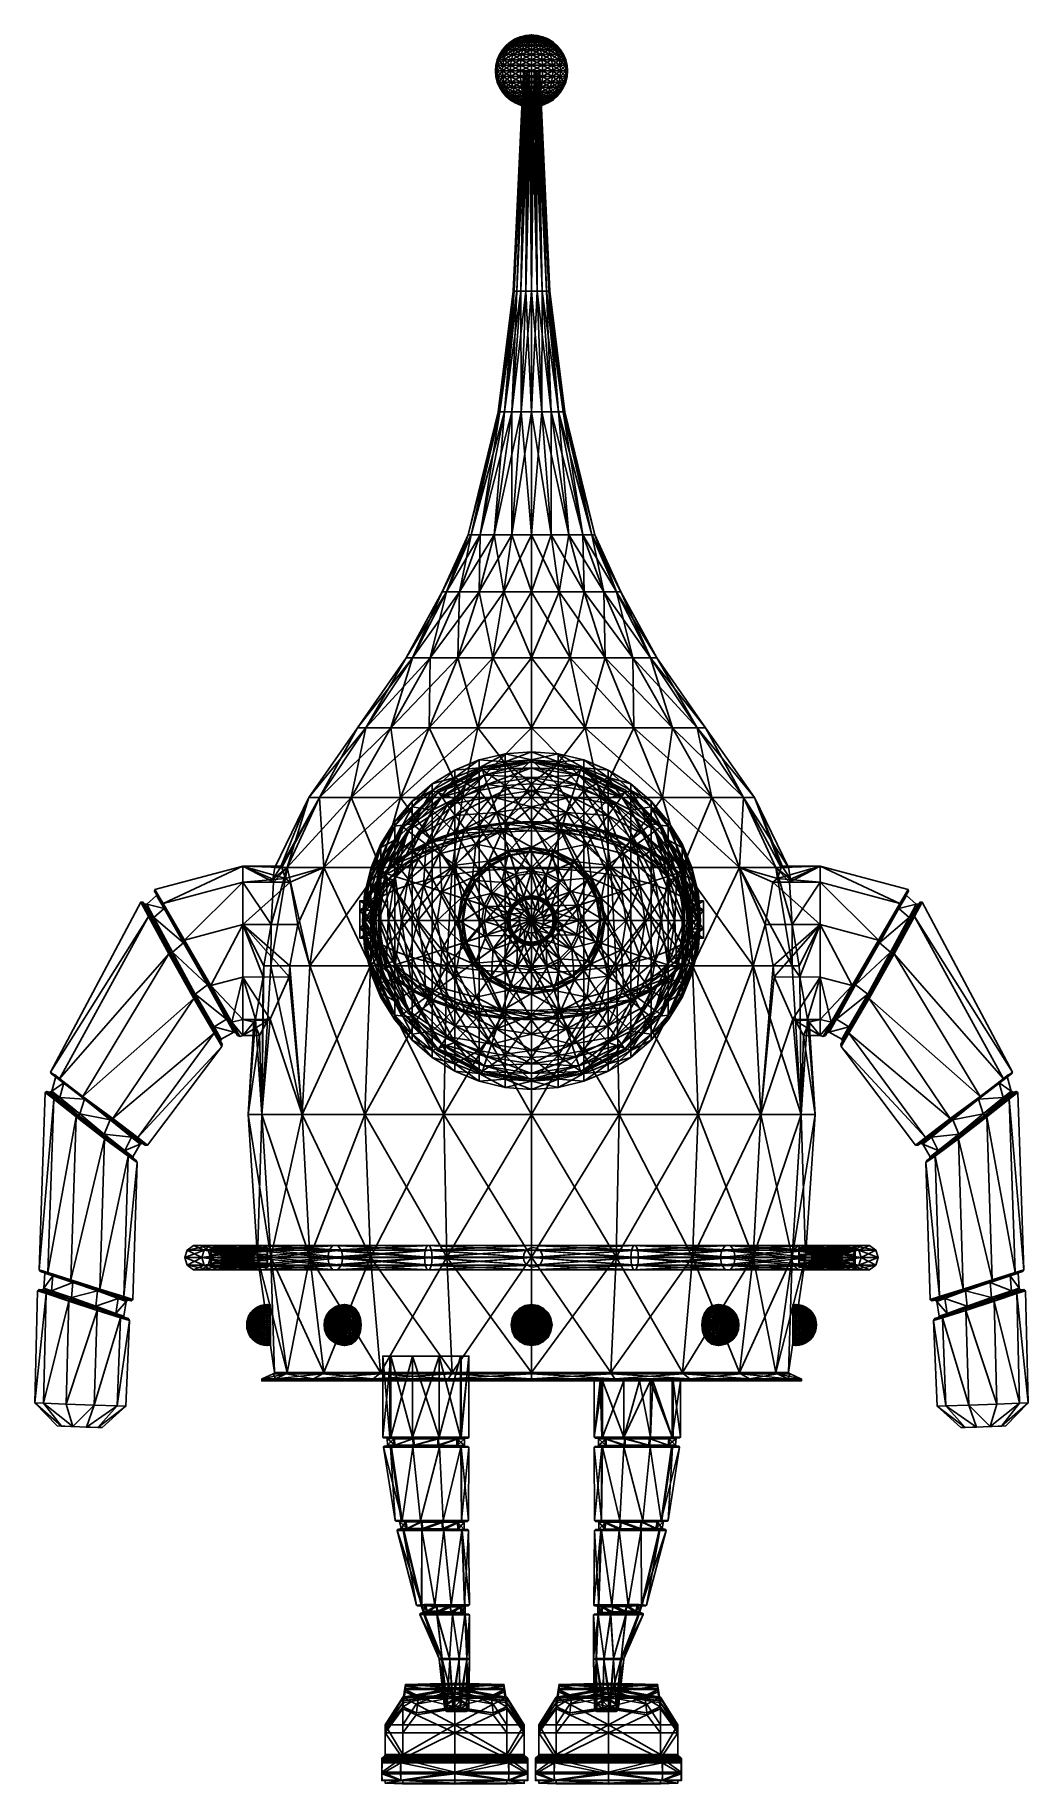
# Model space of a CAD drawing. Header units: centimetres. Extents: x -3.08 to -1.02, y -0.97 to 2.65.
import ezdxf

# ---------------------------------------------------------------- set-up
doc = ezdxf.new("R2010")
doc.units = ezdxf.units.CM
doc.header["$MEASUREMENT"] = 0

msp = doc.modelspace()

# ---------------------------------------------------------------- meshes
at = {"color": 8, "true_color": 0x7f7f7f}
mesh = msp.add_polyface(dxfattribs=at)
corners = [(-2.0664, 2.6254, -0.9379), (-2.0856, 2.6165, -0.9365), (-2.0811, 2.6254, -0.9304), (-2.0989, 2.6165, -0.9232), (-2.0928, 2.6254, -0.9187), (-2.1074, 2.6165, -0.9064), (-2.1002, 2.6254, -0.9041), (-2.1104, 2.6165, -0.8878), (-2.1028, 2.6254, -0.8878), (-2.1074, 2.6165, -0.8692), (-2.1002, 2.6254, -0.8715), (-2.0989, 2.6165, -0.8524), (-2.0928, 2.6254, -0.8569), (-2.0856, 2.6165, -0.8391), (-2.0811, 2.6254, -0.8452), (-2.0688, 2.6165, -0.8305), (-2.0759, 2.633, -0.9232), (-2.0856, 2.633, -0.9135), (-2.0918, 2.633, -0.9013), (-2.0939, 2.633, -0.8878), (-2.0918, 2.633, -0.8743), (-2.0856, 2.633, -0.8621), (-2.0759, 2.633, -0.8524), (-2.07, 2.6391, -0.9151), (-2.0775, 2.6391, -0.9077), (-2.0823, 2.6391, -0.8982), (-2.084, 2.6391, -0.8878), (-2.0823, 2.6391, -0.8773), (-2.0775, 2.6391, -0.8679), (-2.0688, 2.6435, -0.9013), (-2.072, 2.6435, -0.8949), (-2.0732, 2.6435, -0.8878), (-2.072, 2.6435, -0.8807)]
mesh.append_faces([[corners[k] for k in face] for face in [(0, 1, 2), (2, 3, 4), (4, 5, 6), (6, 7, 8), (8, 9, 10), (10, 11, 12), (11, 13, 12), (12, 13, 14), (13, 15, 14), (2, 4, 16), (16, 4, 17), (4, 6, 17), (17, 6, 18), (6, 8, 18), (18, 8, 19), (8, 10, 19), (19, 10, 20), (10, 12, 20), (20, 12, 21), (12, 14, 21), (21, 14, 22), (16, 17, 23), (23, 17, 24), (17, 18, 24), (24, 18, 25), (18, 19, 25), (25, 19, 26), (19, 20, 26), (26, 20, 27), (20, 21, 27), (27, 21, 28), (21, 22, 28), (24, 25, 29), (25, 26, 30), (30, 26, 31), (26, 27, 31), (31, 27, 32), (27, 28, 32)]], dxfattribs={"color": 8})
mesh = msp.add_polyface(dxfattribs=at)
corners = [(-2.072, 2.5957, -0.8205), (-2.0502, 2.5844, -0.8143), (-2.0502, 2.5957, -0.817), (-2.0502, 2.5957, -0.9586), (-2.072, 2.5957, -0.9551), (-2.0502, 2.6065, -0.9541), (-2.0707, 2.6065, -0.9509), (-2.0707, 2.6065, -0.8247), (-2.0502, 2.6065, -0.8215), (-2.0502, 2.6165, -0.948), (-2.0688, 2.6165, -0.9451), (-2.0856, 2.6165, -0.8391), (-2.0688, 2.6165, -0.8305), (-2.0502, 2.6165, -0.8276), (-2.0502, 2.6254, -0.9404), (-2.0664, 2.6254, -0.9379), (-2.0856, 2.6165, -0.9365), (-2.0811, 2.6254, -0.8452), (-2.0664, 2.6254, -0.8377), (-2.0502, 2.6254, -0.8352), (-2.0502, 2.633, -0.9315), (-2.0637, 2.633, -0.9294), (-2.0811, 2.6254, -0.9304), (-2.0759, 2.633, -0.9232), (-2.0759, 2.633, -0.8524), (-2.0637, 2.633, -0.8462), (-2.0502, 2.633, -0.844), (-2.0502, 2.6391, -0.9216), (-2.0606, 2.6391, -0.9199), (-2.07, 2.6391, -0.9151), (-2.0775, 2.6391, -0.8679), (-2.07, 2.6391, -0.8604), (-2.0606, 2.6391, -0.8556), (-2.0502, 2.6391, -0.854), (-2.0502, 2.6435, -0.9108), (-2.0573, 2.6435, -0.9097), (-2.0775, 2.6391, -0.9077), (-2.0637, 2.6435, -0.9064), (-2.0688, 2.6435, -0.8743), (-2.0637, 2.6435, -0.8692)]
mesh.append_faces([[corners[k] for k in face] for face in [(0, 1, 2), (3, 4, 5), (5, 4, 6), (0, 2, 7), (7, 2, 8), (5, 6, 9), (9, 6, 10), (11, 7, 12), (7, 8, 12), (12, 8, 13), (9, 10, 14), (14, 10, 15), (10, 16, 15), (17, 12, 18), (12, 13, 18), (18, 13, 19), (14, 15, 20), (20, 15, 21), (15, 22, 21), (21, 22, 23), (17, 18, 24), (24, 18, 25), (18, 19, 25), (25, 19, 26), (20, 21, 27), (27, 21, 28), (21, 23, 28), (28, 23, 29), (30, 24, 31), (24, 25, 31), (31, 25, 32), (25, 26, 32), (32, 26, 33), (27, 28, 34), (28, 29, 35), (29, 36, 37), (30, 31, 38), (31, 32, 39)]], dxfattribs={"color": 8})
mesh = msp.add_polyface(dxfattribs=at)
corners = [(-2.0502, 2.6435, -0.9108), (-2.0606, 2.6391, -0.9199), (-2.0573, 2.6435, -0.9097), (-2.07, 2.6391, -0.9151), (-2.0637, 2.6435, -0.9064), (-2.0775, 2.6391, -0.9077), (-2.0688, 2.6435, -0.9013), (-2.0823, 2.6391, -0.8982), (-2.072, 2.6435, -0.8949), (-2.072, 2.6435, -0.8807), (-2.0775, 2.6391, -0.8679), (-2.0688, 2.6435, -0.8743), (-2.07, 2.6391, -0.8604), (-2.0637, 2.6435, -0.8692), (-2.0606, 2.6391, -0.8556), (-2.0573, 2.6435, -0.8659), (-2.0502, 2.6391, -0.854), (-2.0502, 2.6435, -0.8648), (-2.0502, 2.6463, -0.8994), (-2.0538, 2.6463, -0.8989), (-2.057, 2.6463, -0.8972), (-2.0596, 2.6463, -0.8946), (-2.0612, 2.6463, -0.8914), (-2.0732, 2.6435, -0.8878), (-2.0618, 2.6463, -0.8878), (-2.0612, 2.6463, -0.8842), (-2.0596, 2.6463, -0.8809), (-2.057, 2.6463, -0.8784), (-2.0538, 2.6463, -0.8767), (-2.0502, 2.6463, -0.8761), (-2.0502, 2.6472, -0.8878), (-2.0502, 2.6472, -0.8878), (-2.0502, 2.6472, -0.8878), (-2.0502, 2.6472, -0.8878), (-2.0502, 2.6472, -0.8878), (-2.0502, 2.6472, -0.8878), (-2.0502, 2.6472, -0.8878), (-2.0502, 2.6472, -0.8878), (-2.0502, 2.6472, -0.8878), (-2.0502, 2.6472, -0.8878)]
mesh.append_faces([[corners[k] for k in face] for face in [(0, 1, 2), (2, 3, 4), (4, 5, 6), (6, 7, 8), (9, 10, 11), (11, 12, 13), (13, 14, 15), (14, 16, 15), (15, 16, 17), (0, 2, 18), (18, 2, 19), (2, 4, 19), (19, 4, 20), (4, 6, 20), (20, 6, 21), (6, 8, 21), (21, 8, 22), (8, 23, 22), (22, 23, 24), (23, 9, 24), (24, 9, 25), (9, 11, 25), (25, 11, 26), (11, 13, 26), (26, 13, 27), (13, 15, 27), (27, 15, 28), (15, 17, 28), (28, 17, 29), (18, 19, 30), (19, 20, 31), (20, 21, 32), (21, 22, 33), (22, 24, 34), (24, 25, 35), (25, 26, 36), (26, 27, 37), (27, 28, 38), (28, 29, 39)]], dxfattribs={"color": 8})
mesh = msp.add_polyface(dxfattribs=at)
corners = [(-2.0283, 2.6435, -0.8949), (-2.0228, 2.6391, -0.9077), (-2.0316, 2.6435, -0.9013), (-2.0303, 2.6391, -0.9151), (-2.0366, 2.6435, -0.9064), (-2.0397, 2.6391, -0.9199), (-2.0431, 2.6435, -0.9097), (-2.0502, 2.6391, -0.9216), (-2.0502, 2.6435, -0.9108), (-2.0502, 2.6435, -0.8648), (-2.0397, 2.6391, -0.8556), (-2.0431, 2.6435, -0.8659), (-2.0303, 2.6391, -0.8604), (-2.0366, 2.6435, -0.8692), (-2.0228, 2.6391, -0.8679), (-2.0316, 2.6435, -0.8743), (-2.018, 2.6391, -0.8773), (-2.0283, 2.6435, -0.8807), (-2.0391, 2.6463, -0.8914), (-2.0407, 2.6463, -0.8946), (-2.0433, 2.6463, -0.8972), (-2.0466, 2.6463, -0.8989), (-2.0502, 2.6463, -0.8994), (-2.0502, 2.6463, -0.8761), (-2.0466, 2.6463, -0.8767), (-2.0433, 2.6463, -0.8784), (-2.0407, 2.6463, -0.8809), (-2.0391, 2.6463, -0.8842), (-2.0272, 2.6435, -0.8878), (-2.0385, 2.6463, -0.8878), (-2.0283, 2.6435, -0.8949), (-2.0391, 2.6463, -0.8914), (-2.0502, 2.6472, -0.8878), (-2.0502, 2.6472, -0.8878), (-2.0502, 2.6472, -0.8878), (-2.0502, 2.6472, -0.8878), (-2.0502, 2.6472, -0.8878), (-2.0502, 2.6472, -0.8878), (-2.0502, 2.6472, -0.8878), (-2.0502, 2.6472, -0.8878), (-2.0502, 2.6472, -0.8878), (-2.0502, 2.6472, -0.8878)]
mesh.append_faces([[corners[k] for k in face] for face in [(0, 1, 2), (2, 3, 4), (4, 5, 6), (6, 7, 8), (9, 10, 11), (11, 12, 13), (13, 14, 15), (15, 16, 17), (0, 2, 18), (18, 2, 19), (2, 4, 19), (19, 4, 20), (4, 6, 20), (20, 6, 21), (6, 8, 21), (21, 8, 22), (9, 11, 23), (23, 11, 24), (11, 13, 24), (24, 13, 25), (13, 15, 25), (25, 15, 26), (15, 17, 26), (26, 17, 27), (17, 28, 27), (27, 28, 29), (28, 30, 29), (29, 30, 31), (18, 19, 32), (19, 20, 33), (20, 21, 34), (21, 22, 35), (23, 24, 36), (24, 25, 37), (25, 26, 38), (26, 27, 39), (27, 29, 40), (29, 31, 41)]], dxfattribs={"color": 8})
mesh = msp.add_polyface(dxfattribs=at)
corners = [(-2.0283, 2.5957, -0.9551), (-2.0502, 2.5957, -0.9586), (-2.0297, 2.6065, -0.9509), (-2.0502, 2.6065, -0.9541), (-2.0502, 2.5957, -0.817), (-2.0283, 2.5957, -0.8205), (-2.0502, 2.6065, -0.8215), (-2.0297, 2.6065, -0.8247), (-2.0148, 2.6165, -0.9365), (-2.0316, 2.6165, -0.9451), (-2.0502, 2.6165, -0.948), (-2.0502, 2.6165, -0.8276), (-2.0316, 2.6165, -0.8305), (-2.0192, 2.6254, -0.9304), (-2.0339, 2.6254, -0.9379), (-2.0502, 2.6254, -0.9404), (-2.0502, 2.6254, -0.8352), (-2.0339, 2.6254, -0.8377), (-2.0148, 2.6165, -0.8391), (-2.0245, 2.633, -0.9232), (-2.0366, 2.633, -0.9294), (-2.0502, 2.633, -0.9315), (-2.0502, 2.633, -0.844), (-2.0366, 2.633, -0.8462), (-2.0192, 2.6254, -0.8452), (-2.0245, 2.633, -0.8524), (-2.0228, 2.6391, -0.9077), (-2.0303, 2.6391, -0.9151), (-2.0397, 2.6391, -0.9199), (-2.0502, 2.6391, -0.9216), (-2.0502, 2.6391, -0.854), (-2.0397, 2.6391, -0.8556), (-2.0303, 2.6391, -0.8604), (-2.0316, 2.6435, -0.9013), (-2.0366, 2.6435, -0.9064), (-2.0431, 2.6435, -0.9097), (-2.0502, 2.6435, -0.8648), (-2.0431, 2.6435, -0.8659), (-2.0228, 2.6391, -0.8679), (-2.0366, 2.6435, -0.8692)]
mesh.append_faces([[corners[k] for k in face] for face in [(0, 1, 2), (2, 1, 3), (4, 5, 6), (6, 5, 7), (8, 2, 9), (2, 3, 9), (9, 3, 10), (6, 7, 11), (11, 7, 12), (13, 9, 14), (9, 10, 14), (14, 10, 15), (11, 12, 16), (16, 12, 17), (12, 18, 17), (13, 14, 19), (19, 14, 20), (14, 15, 20), (20, 15, 21), (16, 17, 22), (22, 17, 23), (17, 24, 23), (23, 24, 25), (26, 19, 27), (19, 20, 27), (27, 20, 28), (20, 21, 28), (28, 21, 29), (22, 23, 30), (30, 23, 31), (23, 25, 31), (31, 25, 32), (26, 27, 33), (27, 28, 34), (28, 29, 35), (30, 31, 36), (31, 32, 37), (32, 38, 39)]], dxfattribs={"color": 8})
mesh = msp.add_polyface(dxfattribs=at)
corners = [(-2.0001, 2.6254, -0.9041), (-2.0014, 2.6165, -0.9232), (-2.0076, 2.6254, -0.9187), (-2.0148, 2.6165, -0.9365), (-2.0192, 2.6254, -0.9304), (-2.0339, 2.6254, -0.8377), (-2.0148, 2.6165, -0.8391), (-2.0192, 2.6254, -0.8452), (-2.0014, 2.6165, -0.8524), (-2.0076, 2.6254, -0.8569), (-1.9929, 2.6165, -0.8692), (-2.0001, 2.6254, -0.8715), (-1.9899, 2.6165, -0.8878), (-1.9975, 2.6254, -0.8878), (-1.9929, 2.6165, -0.9064), (-2.0001, 2.6254, -0.9041), (-2.0086, 2.633, -0.9013), (-2.0148, 2.633, -0.9135), (-2.0245, 2.633, -0.9232), (-2.0245, 2.633, -0.8524), (-2.0148, 2.633, -0.8621), (-2.0086, 2.633, -0.8743), (-2.0064, 2.633, -0.8878), (-2.0086, 2.633, -0.9013), (-2.018, 2.6391, -0.8982), (-2.0228, 2.6391, -0.9077), (-2.0303, 2.6391, -0.8604), (-2.0228, 2.6391, -0.8679), (-2.018, 2.6391, -0.8773), (-2.0164, 2.6391, -0.8878), (-2.018, 2.6391, -0.8982), (-2.0283, 2.6435, -0.8949), (-2.0316, 2.6435, -0.8743), (-2.0283, 2.6435, -0.8807), (-2.0272, 2.6435, -0.8878), (-2.0283, 2.6435, -0.8949)]
mesh.append_faces([[corners[k] for k in face] for face in [(0, 1, 2), (2, 3, 4), (5, 6, 7), (7, 8, 9), (8, 10, 9), (9, 10, 11), (10, 12, 11), (11, 12, 13), (12, 14, 13), (13, 14, 15), (0, 2, 16), (16, 2, 17), (2, 4, 17), (17, 4, 18), (7, 9, 19), (19, 9, 20), (9, 11, 20), (20, 11, 21), (11, 13, 21), (21, 13, 22), (13, 15, 22), (22, 15, 23), (16, 17, 24), (24, 17, 25), (17, 18, 25), (19, 20, 26), (26, 20, 27), (20, 21, 27), (27, 21, 28), (21, 22, 28), (28, 22, 29), (22, 23, 29), (29, 23, 30), (24, 25, 31), (27, 28, 32), (28, 29, 33), (33, 29, 34), (29, 30, 34), (34, 30, 35)]], dxfattribs={"color": 8})
mesh = msp.add_polyface(dxfattribs=at)
corners = [(-2.1074, 2.5957, -0.8462), (-2.0934, 2.5844, -0.8283), (-2.0918, 2.5957, -0.8305), (-2.0729, 2.5844, -0.8179), (-2.072, 2.5957, -0.8205), (-2.072, 2.5957, -0.9551), (-2.0918, 2.5957, -0.9451), (-2.0707, 2.6065, -0.9509), (-2.0892, 2.6065, -0.9415), (-2.1074, 2.5957, -0.9294), (-2.1038, 2.6065, -0.9268), (-2.1175, 2.5957, -0.9097), (-2.1133, 2.6065, -0.9083), (-2.121, 2.5957, -0.8878), (-2.1165, 2.6065, -0.8878), (-2.1175, 2.5957, -0.8659), (-2.1133, 2.6065, -0.8673), (-2.1038, 2.6065, -0.8488), (-2.0892, 2.6065, -0.8341), (-2.0707, 2.6065, -0.8247), (-2.0688, 2.6165, -0.9451), (-2.0856, 2.6165, -0.9365), (-2.0989, 2.6165, -0.9232), (-2.1074, 2.6165, -0.9064), (-2.1104, 2.6165, -0.8878), (-2.1074, 2.6165, -0.8692), (-2.0989, 2.6165, -0.8524), (-2.0856, 2.6165, -0.8391), (-2.0811, 2.6254, -0.9304), (-2.0928, 2.6254, -0.9187), (-2.1002, 2.6254, -0.9041), (-2.1028, 2.6254, -0.8878), (-2.1002, 2.6254, -0.8715)]
mesh.append_faces([[corners[k] for k in face] for face in [(0, 1, 2), (2, 3, 4), (5, 6, 7), (7, 6, 8), (6, 9, 8), (8, 9, 10), (9, 11, 10), (10, 11, 12), (11, 13, 12), (12, 13, 14), (13, 15, 14), (14, 15, 16), (15, 0, 16), (16, 0, 17), (0, 2, 17), (17, 2, 18), (2, 4, 18), (18, 4, 19), (7, 8, 20), (20, 8, 21), (8, 10, 21), (21, 10, 22), (10, 12, 22), (22, 12, 23), (12, 14, 23), (23, 14, 24), (14, 16, 24), (24, 16, 25), (16, 17, 25), (25, 17, 26), (17, 18, 26), (26, 18, 27), (18, 19, 27), (21, 22, 28), (22, 23, 29), (23, 24, 30), (24, 25, 31), (25, 26, 32)]], dxfattribs={"color": 8})
mesh = msp.add_polyface(dxfattribs=at)
corners = [(-1.9929, 2.5957, -0.8462), (-1.9802, 2.5844, -0.8651), (-1.9828, 2.5957, -0.8659), (-1.9766, 2.5844, -0.8878), (-1.9794, 2.5957, -0.8878), (-1.9802, 2.5844, -0.9105), (-1.9828, 2.5957, -0.9097), (-1.9828, 2.5957, -0.9097), (-1.9929, 2.5957, -0.9294), (-1.9871, 2.6065, -0.9083), (-1.9965, 2.6065, -0.9268), (-2.0086, 2.5957, -0.9451), (-2.0112, 2.6065, -0.9415), (-2.0283, 2.5957, -0.9551), (-2.0297, 2.6065, -0.9509), (-2.0283, 2.5957, -0.8205), (-2.0086, 2.5957, -0.8305), (-2.0297, 2.6065, -0.8247), (-2.0112, 2.6065, -0.8341), (-1.9965, 2.6065, -0.8488), (-1.9871, 2.6065, -0.8673), (-1.9838, 2.6065, -0.8878), (-1.9871, 2.6065, -0.9083), (-1.9929, 2.6165, -0.9064), (-2.0014, 2.6165, -0.9232), (-2.0148, 2.6165, -0.9365), (-2.0316, 2.6165, -0.8305), (-2.0148, 2.6165, -0.8391), (-2.0014, 2.6165, -0.8524), (-1.9929, 2.6165, -0.8692), (-1.9899, 2.6165, -0.8878), (-1.9929, 2.6165, -0.9064), (-2.0001, 2.6254, -0.9041), (-2.0076, 2.6254, -0.9187), (-2.0316, 2.6165, -0.9451), (-2.0192, 2.6254, -0.9304), (-2.0192, 2.6254, -0.8452)]
mesh.append_faces([[corners[k] for k in face] for face in [(0, 1, 2), (2, 3, 4), (4, 5, 6), (7, 8, 9), (9, 8, 10), (8, 11, 10), (10, 11, 12), (11, 13, 12), (12, 13, 14), (15, 16, 17), (17, 16, 18), (16, 0, 18), (18, 0, 19), (0, 2, 19), (19, 2, 20), (2, 4, 20), (20, 4, 21), (4, 6, 21), (21, 6, 22), (9, 10, 23), (23, 10, 24), (10, 12, 24), (24, 12, 25), (12, 14, 25), (17, 18, 26), (26, 18, 27), (18, 19, 27), (27, 19, 28), (19, 20, 28), (28, 20, 29), (20, 21, 29), (29, 21, 30), (21, 22, 30), (30, 22, 31), (23, 24, 32), (24, 25, 33), (25, 34, 35), (27, 28, 36)]], dxfattribs={"color": 8})
mesh = msp.add_polyface(dxfattribs=at)
corners = [(-2.0934, 2.5611, -0.9473), (-2.1074, 2.5497, -0.9294), (-2.1097, 2.5611, -0.931), (-2.1175, 2.5497, -0.9097), (-2.1201, 2.5611, -0.9105), (-2.121, 2.5497, -0.8878), (-2.1237, 2.5611, -0.8878), (-2.1175, 2.5497, -0.8659), (-2.1201, 2.5611, -0.8651), (-2.1074, 2.5497, -0.8462), (-2.1097, 2.5611, -0.8446), (-2.0939, 2.5727, -0.948), (-2.1104, 2.5727, -0.9315), (-2.121, 2.5727, -0.9108), (-2.1246, 2.5727, -0.8878), (-2.121, 2.5727, -0.8648), (-2.1104, 2.5727, -0.844), (-2.0934, 2.5611, -0.8283), (-2.0939, 2.5727, -0.8276), (-2.0934, 2.5844, -0.9473), (-2.1097, 2.5844, -0.931), (-2.1201, 2.5844, -0.9105), (-2.1237, 2.5844, -0.8878), (-2.1201, 2.5844, -0.8651), (-2.1097, 2.5844, -0.8446), (-2.0918, 2.5957, -0.9451), (-2.1074, 2.5957, -0.9294), (-2.1175, 2.5957, -0.9097), (-2.121, 2.5957, -0.8878), (-2.1175, 2.5957, -0.8659), (-2.1074, 2.5957, -0.8462), (-2.0934, 2.5844, -0.8283)]
mesh.append_faces([[corners[k] for k in face] for face in [(0, 1, 2), (2, 3, 4), (4, 5, 6), (6, 7, 8), (8, 9, 10), (0, 2, 11), (11, 2, 12), (2, 4, 12), (12, 4, 13), (4, 6, 13), (13, 6, 14), (6, 8, 14), (14, 8, 15), (8, 10, 15), (15, 10, 16), (10, 17, 16), (16, 17, 18), (11, 12, 19), (19, 12, 20), (12, 13, 20), (20, 13, 21), (13, 14, 21), (21, 14, 22), (14, 15, 22), (22, 15, 23), (15, 16, 23), (23, 16, 24), (16, 18, 24), (25, 20, 26), (20, 21, 26), (26, 21, 27), (21, 22, 27), (27, 22, 28), (22, 23, 28), (28, 23, 29), (23, 24, 29), (29, 24, 30), (24, 31, 30)]], dxfattribs={"color": 8})
mesh = msp.add_polyface(dxfattribs=at)
corners = [(-2.0123, 2.1165, -0.8878), (-1.9845, 1.8668, -0.9091), (-2.0141, 2.1165, -0.8995), (-2.0141, 2.1165, -0.8761), (-1.9811, 1.8668, -0.8878), (-2.0195, 2.1165, -0.8655), (-1.9845, 1.8668, -0.8665), (-2.0279, 2.1165, -0.8572), (-1.9943, 1.8668, -0.8472), (-2.0385, 2.1165, -0.8518), (-2.0096, 1.8668, -0.8319), (-2.0502, 2.1165, -0.8499), (-2.0288, 1.8668, -0.8221), (-2.0619, 2.1165, -0.8518), (-2.0502, 1.8668, -0.8187), (-2.0724, 2.1165, -0.8572), (-2.0715, 1.8668, -0.8221), (-2.0808, 2.1165, -0.8655), (-2.0908, 1.8668, -0.8319), (-2.0862, 2.1165, -0.8761), (-2.106, 1.8668, -0.8472), (-2.088, 2.1165, -0.8878), (-2.1158, 1.8668, -0.8665), (-2.0862, 2.1165, -0.8995), (-2.1192, 1.8668, -0.8878), (-2.0808, 2.1165, -0.9101), (-2.1158, 1.8668, -0.9091), (-2.0724, 2.1165, -0.9184), (-2.106, 1.8668, -0.9284), (-2.0619, 2.1165, -0.9238), (-2.0908, 1.8668, -0.9437), (-2.0502, 2.1165, -0.9257), (-2.0715, 1.8668, -0.9535), (-2.0385, 2.1165, -0.9238), (-2.0502, 1.8668, -0.9568), (-2.0279, 2.1165, -0.9184), (-2.0288, 1.8668, -0.9535), (-1.9943, 1.8668, -0.9284), (-2.0096, 1.8668, -0.9437), (-2.0195, 2.1165, -0.9101), (-2.0333, 2.5713, -0.8878), (-2.0341, 2.5713, -0.8826), (-2.0365, 2.5713, -0.8779), (-2.0403, 2.5713, -0.8741), (-2.045, 2.5713, -0.8717), (-2.0502, 2.5713, -0.8709), (-2.0554, 2.5713, -0.8717), (-2.0601, 2.5713, -0.8741), (-2.0638, 2.5713, -0.8779), (-2.0662, 2.5713, -0.8826), (-2.067, 2.5713, -0.8878), (-2.0662, 2.5713, -0.893), (-2.0638, 2.5713, -0.8977), (-2.0601, 2.5713, -0.9014), (-2.0554, 2.5713, -0.9038), (-2.045, 2.5713, -0.9038)]
mesh.append_faces([[corners[k] for k in face] for face in [(0, 1, 2), (3, 4, 0), (5, 6, 3), (7, 8, 5), (9, 10, 7), (11, 12, 9), (13, 14, 11), (15, 16, 13), (17, 18, 15), (19, 20, 17), (21, 22, 19), (23, 24, 21), (25, 26, 23), (27, 28, 25), (29, 30, 27), (31, 32, 29), (33, 34, 31), (35, 36, 33), (37, 38, 39), (39, 38, 35), (1, 37, 2), (2, 37, 39), (0, 2, 40), (3, 0, 41), (5, 3, 42), (7, 5, 43), (9, 7, 44), (11, 9, 45), (13, 11, 46), (15, 13, 47), (17, 15, 48), (19, 17, 49), (21, 19, 50), (23, 21, 51), (25, 23, 52), (27, 25, 53), (29, 27, 54), (33, 31, 55)]], dxfattribs={"color": 8})
mesh = msp.add_polyface(dxfattribs=at)
corners = [(-2.0502, 2.5611, -0.9613), (-2.072, 2.5497, -0.9551), (-2.0729, 2.5611, -0.9577), (-2.0918, 2.5497, -0.9451), (-2.0934, 2.5611, -0.9473), (-2.1097, 2.5611, -0.8446), (-2.0918, 2.5497, -0.8305), (-2.0934, 2.5611, -0.8283), (-2.072, 2.5497, -0.8205), (-2.0729, 2.5611, -0.8179), (-2.0502, 2.5497, -0.817), (-2.0502, 2.5611, -0.8143), (-2.0502, 2.5727, -0.9622), (-2.0732, 2.5727, -0.9586), (-2.0939, 2.5727, -0.948), (-2.0939, 2.5727, -0.8276), (-2.0732, 2.5727, -0.817), (-2.0502, 2.5727, -0.8133), (-2.0502, 2.5844, -0.9613), (-2.0729, 2.5844, -0.9577), (-2.0934, 2.5844, -0.9473), (-2.1097, 2.5844, -0.8446), (-2.0934, 2.5844, -0.8283), (-2.0729, 2.5844, -0.8179), (-2.0502, 2.5844, -0.8143), (-2.0502, 2.5957, -0.9586), (-2.072, 2.5957, -0.9551), (-2.0918, 2.5957, -0.9451), (-2.1097, 2.5844, -0.931), (-2.0918, 2.5957, -0.8305), (-2.072, 2.5957, -0.8205), (-2.0554, 2.5713, -0.8717), (-2.0502, 2.5713, -0.8709), (-2.0502, 2.5713, -0.8878), (-2.0601, 2.5713, -0.8741), (-2.0638, 2.5713, -0.8779), (-2.0662, 2.5713, -0.8826), (-2.067, 2.5713, -0.8878), (-2.0662, 2.5713, -0.893), (-2.0638, 2.5713, -0.8977), (-2.0601, 2.5713, -0.9014), (-2.0554, 2.5713, -0.9038), (-2.0502, 2.5713, -0.9047)]
mesh.append_faces([[corners[k] for k in face] for face in [(0, 1, 2), (2, 3, 4), (5, 6, 7), (7, 8, 9), (9, 10, 11), (0, 2, 12), (12, 2, 13), (2, 4, 13), (13, 4, 14), (7, 9, 15), (15, 9, 16), (9, 11, 16), (16, 11, 17), (12, 13, 18), (18, 13, 19), (13, 14, 19), (19, 14, 20), (21, 15, 22), (15, 16, 22), (22, 16, 23), (16, 17, 23), (23, 17, 24), (18, 19, 25), (25, 19, 26), (19, 20, 26), (26, 20, 27), (20, 28, 27), (22, 23, 29), (23, 24, 30), (31, 32, 33), (34, 31, 33), (35, 34, 33), (36, 35, 33), (37, 36, 33), (38, 37, 33), (39, 38, 33), (40, 39, 33), (41, 40, 33), (42, 41, 33)]], dxfattribs={"color": 8})
mesh = msp.add_polyface(dxfattribs=at)
corners = [(-2.0407, 2.4992, -0.8946), (-2.0391, 2.4992, -0.8914), (-2.0502, 2.4983, -0.8878), (-2.0433, 2.4992, -0.8972), (-2.0502, 2.4983, -0.8878), (-2.0466, 2.4992, -0.8989), (-2.0502, 2.4983, -0.8878), (-2.0502, 2.4992, -0.8994), (-2.0502, 2.4983, -0.8878), (-2.0538, 2.4992, -0.8989), (-2.0502, 2.4983, -0.8878), (-2.057, 2.4992, -0.8972), (-2.0502, 2.4983, -0.8878), (-2.0596, 2.4992, -0.8946), (-2.0502, 2.4983, -0.8878), (-2.0612, 2.4992, -0.8914), (-2.0502, 2.4983, -0.8878), (-2.0618, 2.4992, -0.8878), (-2.0502, 2.4983, -0.8878), (-2.0612, 2.4992, -0.8842), (-2.0502, 2.4983, -0.8878), (-2.0596, 2.4992, -0.8809), (-2.0502, 2.4983, -0.8878), (-2.057, 2.4992, -0.8784), (-2.0502, 2.4983, -0.8878), (-2.0538, 2.4992, -0.8767), (-2.0502, 2.4983, -0.8878), (-2.0502, 2.4992, -0.8761), (-2.0502, 2.4983, -0.8878), (-2.0466, 2.4992, -0.8767), (-2.0502, 2.4983, -0.8878), (-2.0333, 2.5713, -0.8878), (-2.0141, 2.1165, -0.8995), (-2.0341, 2.5713, -0.893), (-2.0341, 2.5713, -0.8826), (-2.0123, 2.1165, -0.8878), (-2.0365, 2.5713, -0.8779), (-2.0141, 2.1165, -0.8761), (-2.0403, 2.5713, -0.8741), (-2.0195, 2.1165, -0.8655), (-2.045, 2.5713, -0.8717), (-2.0279, 2.1165, -0.8572), (-2.0502, 2.5713, -0.8709), (-2.0385, 2.1165, -0.8518), (-2.0554, 2.5713, -0.8717), (-2.0502, 2.1165, -0.8499), (-2.0601, 2.5713, -0.8741), (-2.0619, 2.1165, -0.8518), (-2.0638, 2.5713, -0.8779), (-2.0724, 2.1165, -0.8572), (-2.0662, 2.5713, -0.8826), (-2.0808, 2.1165, -0.8655), (-2.067, 2.5713, -0.8878), (-2.0862, 2.1165, -0.8761), (-2.0662, 2.5713, -0.893), (-2.088, 2.1165, -0.8878), (-2.0638, 2.5713, -0.8977), (-2.0862, 2.1165, -0.8995), (-2.0601, 2.5713, -0.9014), (-2.0808, 2.1165, -0.9101), (-2.0554, 2.5713, -0.9038), (-2.0724, 2.1165, -0.9184), (-2.0502, 2.1165, -0.9257), (-2.0619, 2.1165, -0.9238), (-2.0502, 2.5713, -0.9047), (-2.045, 2.5713, -0.9038), (-2.0279, 2.1165, -0.9184), (-2.0385, 2.1165, -0.9238), (-2.0403, 2.5713, -0.9014), (-2.0195, 2.1165, -0.9101), (-2.0365, 2.5713, -0.8977)]
mesh.append_faces([[corners[k] for k in face] for face in [(0, 1, 2), (3, 0, 4), (5, 3, 6), (7, 5, 8), (9, 7, 10), (11, 9, 12), (13, 11, 14), (15, 13, 16), (17, 15, 18), (19, 17, 20), (21, 19, 22), (23, 21, 24), (25, 23, 26), (27, 25, 28), (29, 27, 30), (31, 32, 33), (34, 35, 31), (36, 37, 34), (38, 39, 36), (40, 41, 38), (42, 43, 40), (44, 45, 42), (46, 47, 44), (48, 49, 46), (50, 51, 48), (52, 53, 50), (54, 55, 52), (56, 57, 54), (58, 59, 56), (60, 61, 58), (62, 63, 64), (64, 63, 60), (65, 62, 64), (66, 67, 68), (68, 67, 65), (69, 66, 70), (70, 66, 68), (32, 69, 33), (33, 69, 70)]], dxfattribs={"color": 8})
mesh = msp.add_polyface(dxfattribs=at)
corners = [(-2.007, 2.5611, -0.9473), (-2.0283, 2.5497, -0.9551), (-2.0274, 2.5611, -0.9577), (-2.0502, 2.5497, -0.9586), (-2.0502, 2.5611, -0.9613), (-2.0502, 2.5611, -0.8143), (-2.0283, 2.5497, -0.8205), (-2.0274, 2.5611, -0.8179), (-2.0086, 2.5497, -0.8305), (-2.007, 2.5611, -0.8283), (-2.0064, 2.5727, -0.948), (-2.0272, 2.5727, -0.9586), (-2.0502, 2.5727, -0.9622), (-2.0502, 2.5727, -0.8133), (-2.0272, 2.5727, -0.817), (-2.0064, 2.5727, -0.8276), (-2.007, 2.5844, -0.9473), (-2.0274, 2.5844, -0.9577), (-2.0502, 2.5844, -0.9613), (-2.0502, 2.5844, -0.8143), (-2.0274, 2.5844, -0.8179), (-2.007, 2.5844, -0.8283), (-2.0086, 2.5957, -0.9451), (-2.0283, 2.5957, -0.9551), (-2.0502, 2.5957, -0.9586), (-2.0502, 2.5957, -0.817), (-2.0283, 2.5957, -0.8205), (-2.0086, 2.5957, -0.8305), (-2.0333, 2.5713, -0.8878), (-2.0341, 2.5713, -0.893), (-2.0502, 2.5713, -0.8878), (-2.0341, 2.5713, -0.8826), (-2.0365, 2.5713, -0.8779), (-2.0403, 2.5713, -0.8741), (-2.045, 2.5713, -0.8717), (-2.0502, 2.5713, -0.8709), (-2.045, 2.5713, -0.9038), (-2.0502, 2.5713, -0.9047), (-2.0403, 2.5713, -0.9014), (-2.0365, 2.5713, -0.8977)]
mesh.append_faces([[corners[k] for k in face] for face in [(0, 1, 2), (2, 3, 4), (5, 6, 7), (7, 8, 9), (0, 2, 10), (10, 2, 11), (2, 4, 11), (11, 4, 12), (5, 7, 13), (13, 7, 14), (7, 9, 14), (14, 9, 15), (10, 11, 16), (16, 11, 17), (11, 12, 17), (17, 12, 18), (13, 14, 19), (19, 14, 20), (14, 15, 20), (20, 15, 21), (16, 17, 22), (22, 17, 23), (17, 18, 23), (23, 18, 24), (19, 20, 25), (25, 20, 26), (20, 21, 26), (26, 21, 27), (28, 29, 30), (31, 28, 30), (32, 31, 30), (33, 32, 30), (34, 33, 30), (35, 34, 30), (36, 37, 30), (38, 36, 30), (39, 38, 30), (29, 39, 30)]], dxfattribs={"color": 8})
mesh = msp.add_polyface(dxfattribs=at)
corners = [(-1.9802, 2.5611, -0.9105), (-1.9929, 2.5497, -0.9294), (-1.9907, 2.5611, -0.931), (-2.0086, 2.5497, -0.9451), (-2.007, 2.5611, -0.9473), (-2.007, 2.5611, -0.8283), (-1.9929, 2.5497, -0.8462), (-1.9907, 2.5611, -0.8446), (-1.9828, 2.5497, -0.8659), (-1.9802, 2.5611, -0.8651), (-1.9794, 2.5497, -0.8878), (-1.9766, 2.5611, -0.8878), (-1.9828, 2.5497, -0.9097), (-1.9802, 2.5611, -0.9105), (-1.9794, 2.5727, -0.9108), (-1.9899, 2.5727, -0.9315), (-2.0064, 2.5727, -0.948), (-2.0064, 2.5727, -0.8276), (-1.9899, 2.5727, -0.844), (-1.9794, 2.5727, -0.8648), (-1.9757, 2.5727, -0.8878), (-1.9794, 2.5727, -0.9108), (-1.9802, 2.5844, -0.9105), (-1.9907, 2.5844, -0.931), (-2.007, 2.5844, -0.9473), (-2.007, 2.5844, -0.8283), (-1.9907, 2.5844, -0.8446), (-1.9802, 2.5844, -0.8651), (-1.9766, 2.5844, -0.8878), (-1.9802, 2.5844, -0.9105), (-1.9828, 2.5957, -0.9097), (-1.9929, 2.5957, -0.9294), (-2.0086, 2.5957, -0.9451), (-2.0086, 2.5957, -0.8305), (-1.9929, 2.5957, -0.8462), (-1.9828, 2.5957, -0.8659), (-1.9794, 2.5957, -0.8878)]
mesh.append_faces([[corners[k] for k in face] for face in [(0, 1, 2), (2, 3, 4), (5, 6, 7), (7, 8, 9), (9, 10, 11), (11, 12, 13), (0, 2, 14), (14, 2, 15), (2, 4, 15), (15, 4, 16), (5, 7, 17), (17, 7, 18), (7, 9, 18), (18, 9, 19), (9, 11, 19), (19, 11, 20), (11, 13, 20), (20, 13, 21), (14, 15, 22), (22, 15, 23), (15, 16, 23), (23, 16, 24), (17, 18, 25), (25, 18, 26), (18, 19, 26), (26, 19, 27), (19, 20, 27), (27, 20, 28), (20, 21, 28), (28, 21, 29), (22, 23, 30), (30, 23, 31), (23, 24, 31), (31, 24, 32), (25, 26, 33), (33, 26, 34), (26, 27, 34), (27, 28, 35), (28, 29, 36)]], dxfattribs={"color": 8})
mesh = msp.add_polyface(dxfattribs=at)
corners = [(-2.1002, 2.5201, -0.9041), (-2.0939, 2.5125, -0.8878), (-2.1028, 2.5201, -0.8878), (-2.0918, 2.5125, -0.8743), (-2.1002, 2.5201, -0.8715), (-2.0928, 2.5201, -0.9187), (-2.0989, 2.529, -0.9232), (-2.1074, 2.529, -0.9064), (-2.1104, 2.529, -0.8878), (-2.1074, 2.529, -0.8692), (-2.0928, 2.5201, -0.8569), (-2.0989, 2.529, -0.8524), (-2.0892, 2.5389, -0.9415), (-2.1038, 2.5389, -0.9268), (-2.1133, 2.5389, -0.9083), (-2.1165, 2.5389, -0.8878), (-2.1133, 2.5389, -0.8673), (-2.1038, 2.5389, -0.8488), (-2.0856, 2.529, -0.8391), (-2.0918, 2.5497, -0.9451), (-2.1074, 2.5497, -0.9294), (-2.1175, 2.5497, -0.9097), (-2.121, 2.5497, -0.8878), (-2.1175, 2.5497, -0.8659), (-2.1074, 2.5497, -0.8462), (-2.0892, 2.5389, -0.8341), (-2.0918, 2.5497, -0.8305), (-2.0934, 2.5611, -0.9473), (-2.1097, 2.5611, -0.931), (-2.1201, 2.5611, -0.9105), (-2.1237, 2.5611, -0.8878), (-2.1201, 2.5611, -0.8651), (-2.1097, 2.5611, -0.8446)]
mesh.append_faces([[corners[k] for k in face] for face in [(0, 1, 2), (2, 3, 4), (5, 0, 6), (6, 0, 7), (0, 2, 7), (7, 2, 8), (2, 4, 8), (8, 4, 9), (4, 10, 9), (9, 10, 11), (12, 6, 13), (6, 7, 13), (13, 7, 14), (7, 8, 14), (14, 8, 15), (8, 9, 15), (15, 9, 16), (9, 11, 16), (16, 11, 17), (11, 18, 17), (12, 13, 19), (19, 13, 20), (13, 14, 20), (20, 14, 21), (14, 15, 21), (21, 15, 22), (15, 16, 22), (22, 16, 23), (16, 17, 23), (23, 17, 24), (17, 25, 24), (24, 25, 26), (19, 20, 27), (20, 21, 28), (21, 22, 29), (22, 23, 30), (23, 24, 31), (24, 26, 32)]], dxfattribs={"color": 8})
mesh = msp.add_polyface(dxfattribs=at)
corners = [(-2.1002, 2.5201, -0.8715), (-2.0856, 2.5125, -0.8621), (-2.0928, 2.5201, -0.8569), (-2.0759, 2.5125, -0.8524), (-2.0811, 2.5201, -0.8452), (-2.0637, 2.5125, -0.8462), (-2.0664, 2.5201, -0.8377), (-2.0502, 2.5125, -0.844), (-2.0502, 2.5201, -0.8352), (-2.0502, 2.5201, -0.9404), (-2.0664, 2.5201, -0.9379), (-2.0502, 2.529, -0.948), (-2.0688, 2.529, -0.9451), (-2.0811, 2.5201, -0.9304), (-2.0856, 2.529, -0.9365), (-2.0928, 2.5201, -0.9187), (-2.0989, 2.529, -0.9232), (-2.0989, 2.529, -0.8524), (-2.0856, 2.529, -0.8391), (-2.0688, 2.529, -0.8305), (-2.0502, 2.529, -0.8276), (-2.0502, 2.5389, -0.9541), (-2.0707, 2.5389, -0.9509), (-2.0892, 2.5389, -0.9415), (-2.1038, 2.5389, -0.8488), (-2.0892, 2.5389, -0.8341), (-2.0707, 2.5389, -0.8247), (-2.0502, 2.5389, -0.8215), (-2.0502, 2.5497, -0.9586), (-2.072, 2.5497, -0.9551), (-2.0918, 2.5497, -0.9451), (-2.0918, 2.5497, -0.8305), (-2.072, 2.5497, -0.8205), (-2.0502, 2.5497, -0.817), (-2.0502, 2.5611, -0.9613), (-2.0729, 2.5611, -0.9577), (-2.0934, 2.5611, -0.8283), (-2.0729, 2.5611, -0.8179)]
mesh.append_faces([[corners[k] for k in face] for face in [(0, 1, 2), (2, 3, 4), (4, 5, 6), (6, 7, 8), (9, 10, 11), (11, 10, 12), (10, 13, 12), (12, 13, 14), (13, 15, 14), (14, 15, 16), (2, 4, 17), (17, 4, 18), (4, 6, 18), (18, 6, 19), (6, 8, 19), (19, 8, 20), (11, 12, 21), (21, 12, 22), (12, 14, 22), (22, 14, 23), (14, 16, 23), (24, 18, 25), (18, 19, 25), (25, 19, 26), (19, 20, 26), (26, 20, 27), (21, 22, 28), (28, 22, 29), (22, 23, 29), (29, 23, 30), (25, 26, 31), (31, 26, 32), (26, 27, 32), (32, 27, 33), (28, 29, 34), (29, 30, 35), (31, 32, 36), (32, 33, 37)]], dxfattribs={"color": 8})
mesh = msp.add_polyface(dxfattribs=at)
corners = [(-2.0502, 2.5201, -0.8352), (-2.0366, 2.5125, -0.8462), (-2.0339, 2.5201, -0.8377), (-2.0245, 2.5125, -0.8524), (-2.0192, 2.5201, -0.8452), (-2.0148, 2.5125, -0.8621), (-2.0076, 2.5201, -0.8569), (-2.0086, 2.5125, -0.8743), (-2.0001, 2.5201, -0.8715), (-2.0076, 2.5201, -0.9187), (-2.0192, 2.5201, -0.9304), (-2.0014, 2.529, -0.9232), (-2.0148, 2.529, -0.9365), (-2.0339, 2.5201, -0.9379), (-2.0316, 2.529, -0.9451), (-2.0502, 2.5201, -0.9404), (-2.0502, 2.529, -0.948), (-2.0502, 2.529, -0.8276), (-2.0316, 2.529, -0.8305), (-2.0148, 2.529, -0.8391), (-2.0014, 2.529, -0.8524), (-1.9965, 2.5389, -0.9268), (-2.0112, 2.5389, -0.9415), (-2.0297, 2.5389, -0.9509), (-2.0502, 2.5389, -0.9541), (-2.0502, 2.5389, -0.8215), (-2.0297, 2.5389, -0.8247), (-2.0112, 2.5389, -0.8341), (-2.0086, 2.5497, -0.9451), (-2.0283, 2.5497, -0.9551), (-2.0502, 2.5497, -0.9586), (-2.0502, 2.5497, -0.817), (-2.0283, 2.5497, -0.8205), (-2.0086, 2.5497, -0.8305), (-2.007, 2.5611, -0.9473), (-2.0274, 2.5611, -0.9577), (-2.0502, 2.5611, -0.8143), (-2.0274, 2.5611, -0.8179)]
mesh.append_faces([[corners[k] for k in face] for face in [(0, 1, 2), (2, 3, 4), (4, 5, 6), (6, 7, 8), (9, 10, 11), (11, 10, 12), (10, 13, 12), (12, 13, 14), (13, 15, 14), (14, 15, 16), (0, 2, 17), (17, 2, 18), (2, 4, 18), (18, 4, 19), (4, 6, 19), (19, 6, 20), (21, 12, 22), (12, 14, 22), (22, 14, 23), (14, 16, 23), (23, 16, 24), (17, 18, 25), (25, 18, 26), (18, 19, 26), (26, 19, 27), (19, 20, 27), (22, 23, 28), (28, 23, 29), (23, 24, 29), (29, 24, 30), (25, 26, 31), (31, 26, 32), (26, 27, 32), (32, 27, 33), (28, 29, 34), (29, 30, 35), (31, 32, 36), (32, 33, 37)]], dxfattribs={"color": 8})
mesh = msp.add_polyface(dxfattribs=at)
corners = [(-2.0001, 2.5201, -0.8715), (-2.0064, 2.5125, -0.8878), (-1.9975, 2.5201, -0.8878), (-2.0086, 2.5125, -0.9013), (-2.0001, 2.5201, -0.9041), (-2.0001, 2.5201, -0.9041), (-2.0076, 2.5201, -0.9187), (-1.9929, 2.529, -0.9064), (-2.0014, 2.529, -0.9232), (-2.0076, 2.5201, -0.8569), (-2.0014, 2.529, -0.8524), (-1.9929, 2.529, -0.8692), (-1.9899, 2.529, -0.8878), (-1.9929, 2.529, -0.9064), (-1.9871, 2.5389, -0.9083), (-1.9965, 2.5389, -0.9268), (-2.0148, 2.529, -0.9365), (-2.0112, 2.5389, -0.8341), (-1.9965, 2.5389, -0.8488), (-1.9871, 2.5389, -0.8673), (-1.9838, 2.5389, -0.8878), (-1.9871, 2.5389, -0.9083), (-1.9828, 2.5497, -0.9097), (-1.9929, 2.5497, -0.9294), (-2.0112, 2.5389, -0.9415), (-2.0086, 2.5497, -0.9451), (-2.0086, 2.5497, -0.8305), (-1.9929, 2.5497, -0.8462), (-1.9828, 2.5497, -0.8659), (-1.9794, 2.5497, -0.8878), (-1.9828, 2.5497, -0.9097), (-1.9802, 2.5611, -0.9105), (-1.9907, 2.5611, -0.931), (-2.007, 2.5611, -0.8283), (-1.9907, 2.5611, -0.8446), (-1.9802, 2.5611, -0.8651), (-1.9766, 2.5611, -0.8878)]
mesh.append_faces([[corners[k] for k in face] for face in [(0, 1, 2), (2, 3, 4), (5, 6, 7), (7, 6, 8), (9, 0, 10), (10, 0, 11), (0, 2, 11), (11, 2, 12), (2, 4, 12), (12, 4, 13), (7, 8, 14), (14, 8, 15), (8, 16, 15), (17, 10, 18), (10, 11, 18), (18, 11, 19), (11, 12, 19), (19, 12, 20), (12, 13, 20), (20, 13, 21), (14, 15, 22), (22, 15, 23), (15, 24, 23), (23, 24, 25), (17, 18, 26), (26, 18, 27), (18, 19, 27), (27, 19, 28), (19, 20, 28), (28, 20, 29), (20, 21, 29), (29, 21, 30), (22, 23, 31), (23, 25, 32), (26, 27, 33), (27, 28, 34), (28, 29, 35), (29, 30, 36)]], dxfattribs={"color": 8})
mesh = msp.add_polyface(dxfattribs=at)
corners = [(-2.072, 2.5019, -0.8949), (-2.0618, 2.4992, -0.8878), (-2.0732, 2.5019, -0.8878), (-2.0612, 2.4992, -0.8842), (-2.072, 2.5019, -0.8807), (-2.07, 2.5064, -0.9151), (-2.0688, 2.5019, -0.9013), (-2.0775, 2.5064, -0.9077), (-2.0823, 2.5064, -0.8982), (-2.084, 2.5064, -0.8878), (-2.0823, 2.5064, -0.8773), (-2.0688, 2.5019, -0.8743), (-2.0775, 2.5064, -0.8679), (-2.0637, 2.5019, -0.8692), (-2.07, 2.5064, -0.8604), (-2.0637, 2.5125, -0.9294), (-2.0759, 2.5125, -0.9232), (-2.0856, 2.5125, -0.9135), (-2.0918, 2.5125, -0.9013), (-2.0939, 2.5125, -0.8878), (-2.0918, 2.5125, -0.8743), (-2.0856, 2.5125, -0.8621), (-2.0759, 2.5125, -0.8524), (-2.0606, 2.5064, -0.8556), (-2.0664, 2.5201, -0.9379), (-2.0811, 2.5201, -0.9304), (-2.0928, 2.5201, -0.9187), (-2.1002, 2.5201, -0.9041), (-2.1028, 2.5201, -0.8878), (-2.1002, 2.5201, -0.8715), (-2.0928, 2.5201, -0.8569), (-2.0637, 2.5125, -0.8462), (-2.0811, 2.5201, -0.8452)]
mesh.append_faces([[corners[k] for k in face] for face in [(0, 1, 2), (2, 3, 4), (5, 6, 7), (6, 0, 7), (7, 0, 8), (0, 2, 8), (8, 2, 9), (2, 4, 9), (9, 4, 10), (4, 11, 10), (10, 11, 12), (11, 13, 12), (12, 13, 14), (15, 5, 16), (5, 7, 16), (16, 7, 17), (7, 8, 17), (17, 8, 18), (8, 9, 18), (18, 9, 19), (9, 10, 19), (19, 10, 20), (10, 12, 20), (20, 12, 21), (12, 14, 21), (21, 14, 22), (14, 23, 22), (15, 16, 24), (24, 16, 25), (16, 17, 25), (25, 17, 26), (17, 18, 26), (26, 18, 27), (18, 19, 27), (19, 20, 28), (20, 21, 29), (21, 22, 30), (22, 31, 32)]], dxfattribs={"color": 8})
mesh = msp.add_polyface(dxfattribs=at)
corners = [(-2.0431, 2.5019, -0.9097), (-2.0502, 2.4992, -0.8994), (-2.0502, 2.5019, -0.9108), (-2.0538, 2.4992, -0.8989), (-2.0573, 2.5019, -0.9097), (-2.057, 2.4992, -0.8972), (-2.0637, 2.5019, -0.9064), (-2.0596, 2.4992, -0.8946), (-2.0688, 2.5019, -0.9013), (-2.0612, 2.4992, -0.8914), (-2.072, 2.5019, -0.8949), (-2.0618, 2.4992, -0.8878), (-2.0612, 2.4992, -0.8842), (-2.0732, 2.5019, -0.8878), (-2.0596, 2.4992, -0.8809), (-2.072, 2.5019, -0.8807), (-2.0688, 2.5019, -0.8743), (-2.057, 2.4992, -0.8784), (-2.0637, 2.5019, -0.8692), (-2.0538, 2.4992, -0.8767), (-2.0573, 2.5019, -0.8659), (-2.0502, 2.4992, -0.8761), (-2.0502, 2.5019, -0.8648), (-2.0466, 2.4992, -0.8767), (-2.0502, 2.5064, -0.9216), (-2.0606, 2.5064, -0.9199), (-2.07, 2.5064, -0.9151), (-2.07, 2.5064, -0.8604), (-2.0606, 2.5064, -0.8556), (-2.0502, 2.5064, -0.854), (-2.0502, 2.5125, -0.9315), (-2.0637, 2.5125, -0.9294), (-2.0759, 2.5125, -0.8524), (-2.0637, 2.5125, -0.8462), (-2.0502, 2.5125, -0.844), (-2.0502, 2.5201, -0.9404), (-2.0664, 2.5201, -0.9379), (-2.0664, 2.5201, -0.8377)]
mesh.append_faces([[corners[k] for k in face] for face in [(0, 1, 2), (1, 3, 2), (2, 3, 4), (3, 5, 4), (4, 5, 6), (5, 7, 6), (6, 7, 8), (7, 9, 8), (8, 9, 10), (9, 11, 10), (11, 12, 13), (12, 14, 15), (15, 14, 16), (14, 17, 16), (16, 17, 18), (17, 19, 18), (18, 19, 20), (19, 21, 20), (20, 21, 22), (21, 23, 22), (2, 4, 24), (24, 4, 25), (4, 6, 25), (25, 6, 26), (6, 8, 26), (18, 20, 27), (27, 20, 28), (20, 22, 28), (28, 22, 29), (24, 25, 30), (30, 25, 31), (25, 26, 31), (32, 28, 33), (28, 29, 33), (33, 29, 34), (30, 31, 35), (35, 31, 36), (33, 34, 37)]], dxfattribs={"color": 8})
mesh = msp.add_polyface(dxfattribs=at)
corners = [(-2.0391, 2.4992, -0.8914), (-2.0407, 2.4992, -0.8946), (-2.0283, 2.5019, -0.8949), (-2.0316, 2.5019, -0.9013), (-2.0433, 2.4992, -0.8972), (-2.0366, 2.5019, -0.9064), (-2.0466, 2.4992, -0.8989), (-2.0431, 2.5019, -0.9097), (-2.0502, 2.4992, -0.8994), (-2.0502, 2.5019, -0.8648), (-2.0466, 2.4992, -0.8767), (-2.0431, 2.5019, -0.8659), (-2.0433, 2.4992, -0.8784), (-2.0366, 2.5019, -0.8692), (-2.0407, 2.4992, -0.8809), (-2.0316, 2.5019, -0.8743), (-2.0391, 2.4992, -0.8842), (-2.0283, 2.5019, -0.8807), (-2.0385, 2.4992, -0.8878), (-2.0391, 2.4992, -0.8914), (-2.0272, 2.5019, -0.8878), (-2.0303, 2.5064, -0.9151), (-2.0397, 2.5064, -0.9199), (-2.0502, 2.5019, -0.9108), (-2.0502, 2.5064, -0.9216), (-2.0502, 2.5064, -0.854), (-2.0397, 2.5064, -0.8556), (-2.0303, 2.5064, -0.8604), (-2.0245, 2.5125, -0.9232), (-2.0366, 2.5125, -0.9294), (-2.0502, 2.5125, -0.9315), (-2.0502, 2.5125, -0.844), (-2.0366, 2.5125, -0.8462), (-2.0339, 2.5201, -0.9379), (-2.0502, 2.5201, -0.9404), (-2.0502, 2.5201, -0.8352), (-2.0502, 2.4983, -0.8878), (-2.0502, 2.4983, -0.8878), (-2.0502, 2.4983, -0.8878), (-2.0502, 2.4983, -0.8878), (-2.0502, 2.4983, -0.8878)]
mesh.append_faces([[corners[k] for k in face] for face in [(0, 1, 2), (2, 1, 3), (1, 4, 3), (3, 4, 5), (4, 6, 5), (5, 6, 7), (6, 8, 7), (9, 10, 11), (10, 12, 11), (11, 12, 13), (12, 14, 13), (13, 14, 15), (14, 16, 15), (15, 16, 17), (16, 18, 17), (18, 19, 20), (5, 7, 21), (21, 7, 22), (7, 23, 22), (22, 23, 24), (9, 11, 25), (25, 11, 26), (11, 13, 26), (26, 13, 27), (28, 22, 29), (22, 24, 29), (29, 24, 30), (25, 26, 31), (31, 26, 32), (26, 27, 32), (29, 30, 33), (33, 30, 34), (31, 32, 35), (12, 10, 36), (14, 12, 37), (16, 14, 38), (18, 16, 39), (19, 18, 40)]], dxfattribs={"color": 8})
mesh = msp.add_polyface(dxfattribs=at)
corners = [(-2.0283, 2.5019, -0.8807), (-2.0385, 2.4992, -0.8878), (-2.0272, 2.5019, -0.8878), (-2.0391, 2.4992, -0.8914), (-2.0283, 2.5019, -0.8949), (-2.0283, 2.5019, -0.8949), (-2.0316, 2.5019, -0.9013), (-2.018, 2.5064, -0.8982), (-2.0228, 2.5064, -0.9077), (-2.0366, 2.5019, -0.9064), (-2.0303, 2.5064, -0.9151), (-2.0366, 2.5019, -0.8692), (-2.0316, 2.5019, -0.8743), (-2.0303, 2.5064, -0.8604), (-2.0228, 2.5064, -0.8679), (-2.018, 2.5064, -0.8773), (-2.0164, 2.5064, -0.8878), (-2.018, 2.5064, -0.8982), (-2.0086, 2.5125, -0.9013), (-2.0148, 2.5125, -0.9135), (-2.0245, 2.5125, -0.9232), (-2.0397, 2.5064, -0.9199), (-2.0366, 2.5125, -0.8462), (-2.0245, 2.5125, -0.8524), (-2.0148, 2.5125, -0.8621), (-2.0086, 2.5125, -0.8743), (-2.0064, 2.5125, -0.8878), (-2.0086, 2.5125, -0.9013), (-2.0001, 2.5201, -0.9041), (-2.0076, 2.5201, -0.9187), (-2.0192, 2.5201, -0.9304), (-2.0366, 2.5125, -0.9294), (-2.0339, 2.5201, -0.9379), (-2.0339, 2.5201, -0.8377), (-2.0192, 2.5201, -0.8452), (-2.0076, 2.5201, -0.8569), (-2.0001, 2.5201, -0.8715), (-1.9975, 2.5201, -0.8878)]
mesh.append_faces([[corners[k] for k in face] for face in [(0, 1, 2), (2, 3, 4), (5, 6, 7), (7, 6, 8), (6, 9, 8), (8, 9, 10), (11, 12, 13), (13, 12, 14), (12, 0, 14), (14, 0, 15), (0, 2, 15), (15, 2, 16), (2, 4, 16), (16, 4, 17), (7, 8, 18), (18, 8, 19), (8, 10, 19), (19, 10, 20), (10, 21, 20), (22, 13, 23), (13, 14, 23), (23, 14, 24), (14, 15, 24), (24, 15, 25), (15, 16, 25), (25, 16, 26), (16, 17, 26), (26, 17, 27), (18, 19, 28), (28, 19, 29), (19, 20, 29), (29, 20, 30), (20, 31, 30), (30, 31, 32), (22, 23, 33), (23, 24, 34), (24, 25, 35), (25, 26, 36), (26, 27, 37)]], dxfattribs={"color": 8})
mesh = msp.add_polyface(dxfattribs=at)
corners = [(-1.9811, 1.8668, -0.8878), (-1.9845, 1.8668, -0.9091), (-2.0123, 2.1165, -0.8878), (-1.9845, 1.8668, -0.8665), (-2.0141, 2.1165, -0.8761), (-1.9943, 1.8668, -0.8472), (-2.0195, 2.1165, -0.8655), (-2.0096, 1.8668, -0.8319), (-2.0279, 2.1165, -0.8572), (-2.0288, 1.8668, -0.8221), (-2.0385, 2.1165, -0.8518), (-2.0502, 1.8668, -0.8187), (-2.0502, 2.1165, -0.8499), (-2.0715, 1.8668, -0.8221), (-2.0619, 2.1165, -0.8518), (-2.0908, 1.8668, -0.8319), (-2.0724, 2.1165, -0.8572), (-2.106, 1.8668, -0.8472), (-2.0808, 2.1165, -0.8655), (-2.1158, 1.8668, -0.8665), (-2.0862, 2.1165, -0.8761), (-2.1192, 1.8668, -0.8878), (-2.088, 2.1165, -0.8878), (-2.1158, 1.8668, -0.9091), (-2.0862, 2.1165, -0.8995), (-2.106, 1.8668, -0.9284), (-2.0808, 2.1165, -0.9101), (-2.0908, 1.8668, -0.9437), (-2.0724, 2.1165, -0.9184), (-2.0715, 1.8668, -0.9535), (-2.0619, 2.1165, -0.9238), (-2.0502, 1.8668, -0.9568), (-2.0502, 2.1165, -0.9257), (-2.0288, 1.8668, -0.9535), (-2.0385, 2.1165, -0.9238), (-2.0096, 1.8668, -0.9437), (-2.0279, 2.1165, -0.9184), (-1.9255, 1.612, -0.9283), (-1.919, 1.612, -0.8878), (-1.9255, 1.612, -0.8473), (-1.9441, 1.612, -0.8107), (-1.9731, 1.612, -0.7817), (-2.0097, 1.612, -0.7631), (-2.0502, 1.612, -0.7567), (-2.0907, 1.612, -0.7631), (-2.1272, 1.612, -0.7817), (-2.1562, 1.612, -0.8107), (-2.1749, 1.612, -0.8473), (-2.1813, 1.612, -0.8878), (-2.1749, 1.612, -0.9283), (-2.1562, 1.612, -0.9649), (-2.1272, 1.612, -0.9939), (-2.0907, 1.612, -1.0125), (-2.0502, 1.612, -1.0189), (-2.0097, 1.612, -1.0125), (-1.9943, 1.8668, -0.9284), (-1.9731, 1.612, -0.9939), (-1.9441, 1.612, -0.9649)]
mesh.append_faces([[corners[k] for k in face] for face in [(0, 1, 2), (3, 0, 4), (5, 3, 6), (7, 5, 8), (9, 7, 10), (11, 9, 12), (13, 11, 14), (15, 13, 16), (17, 15, 18), (19, 17, 20), (21, 19, 22), (23, 21, 24), (25, 23, 26), (27, 25, 28), (29, 27, 30), (31, 29, 32), (33, 31, 34), (35, 33, 36), (0, 37, 1), (3, 38, 0), (5, 39, 3), (7, 40, 5), (9, 41, 7), (11, 42, 9), (13, 43, 11), (15, 44, 13), (17, 45, 15), (19, 46, 17), (21, 47, 19), (23, 48, 21), (25, 49, 23), (27, 50, 25), (29, 51, 27), (31, 52, 29), (33, 53, 31), (35, 54, 33), (55, 56, 35), (1, 57, 55)]], dxfattribs={"color": 8})
mesh = msp.add_polyface(dxfattribs=at)
corners = [(-1.919, 1.612, -0.8878), (-1.9255, 1.612, -0.9283), (-1.9811, 1.8668, -0.8878), (-1.9255, 1.612, -0.8473), (-1.9845, 1.8668, -0.8665), (-1.9441, 1.612, -0.8107), (-1.9943, 1.8668, -0.8472), (-1.9731, 1.612, -0.7817), (-2.0096, 1.8668, -0.8319), (-2.0097, 1.612, -0.7631), (-2.0288, 1.8668, -0.8221), (-2.0502, 1.612, -0.7567), (-2.0502, 1.8668, -0.8187), (-2.0907, 1.612, -0.7631), (-2.0715, 1.8668, -0.8221), (-2.1272, 1.612, -0.7817), (-2.0908, 1.8668, -0.8319), (-2.1562, 1.612, -0.8107), (-2.106, 1.8668, -0.8472), (-2.1749, 1.612, -0.8473), (-2.1158, 1.8668, -0.8665), (-2.1813, 1.612, -0.8878), (-2.1192, 1.8668, -0.8878), (-2.1749, 1.612, -0.9283), (-2.1158, 1.8668, -0.9091), (-2.1562, 1.612, -0.9649), (-2.106, 1.8668, -0.9284), (-2.1272, 1.612, -0.9939), (-2.0908, 1.8668, -0.9437), (-2.0907, 1.612, -1.0125), (-2.0715, 1.8668, -0.9535), (-2.0502, 1.612, -1.0189), (-2.0502, 1.8668, -0.9568), (-2.0097, 1.612, -1.0125), (-2.0288, 1.8668, -0.9535), (-1.9731, 1.612, -0.9939), (-2.0096, 1.8668, -0.9437), (-1.9441, 1.612, -0.9649), (-1.9943, 1.8668, -0.9284), (-1.9845, 1.8668, -0.9091), (-1.8746, 1.4943, -0.8307), (-1.9008, 1.4943, -0.7793), (-1.9416, 1.4943, -0.7384), (-1.9931, 1.4943, -0.7122), (-2.0502, 1.4943, -0.7031), (-2.1072, 1.4943, -0.7122), (-2.1587, 1.4943, -0.7384), (-2.1995, 1.4943, -0.7793), (-2.2258, 1.4943, -0.8307), (-2.2348, 1.4943, -0.8878), (-2.2258, 1.4943, -0.9448), (-2.1995, 1.4943, -0.9963), (-2.1587, 1.4943, -1.0372), (-2.1072, 1.4943, -1.0634), (-2.0502, 1.4943, -1.0724), (-1.9931, 1.4943, -1.0634), (-1.9416, 1.4943, -1.0372), (-1.9008, 1.4943, -0.9963)]
mesh.append_faces([[corners[k] for k in face] for face in [(0, 1, 2), (3, 0, 4), (5, 3, 6), (7, 5, 8), (9, 7, 10), (11, 9, 12), (13, 11, 14), (15, 13, 16), (17, 15, 18), (19, 17, 20), (21, 19, 22), (23, 21, 24), (25, 23, 26), (27, 25, 28), (29, 27, 30), (31, 29, 32), (33, 31, 34), (35, 33, 36), (37, 35, 38), (1, 37, 39), (5, 40, 3), (7, 41, 5), (9, 42, 7), (11, 43, 9), (13, 44, 11), (15, 45, 13), (17, 46, 15), (19, 47, 17), (21, 48, 19), (23, 49, 21), (25, 50, 23), (27, 51, 25), (29, 52, 27), (31, 53, 29), (33, 54, 31), (35, 55, 33), (37, 56, 35), (1, 57, 37)]], dxfattribs={"color": 8})
mesh = msp.add_polyface(dxfattribs=at)
corners = [(-2.1072, 1.4943, -0.7122), (-2.0502, 1.4943, -0.7031), (-2.0907, 1.612, -0.7631), (-2.1587, 1.4943, -0.7384), (-2.1272, 1.612, -0.7817), (-2.1995, 1.4943, -0.7793), (-2.1562, 1.612, -0.8107), (-2.2258, 1.4943, -0.8307), (-2.1749, 1.612, -0.8473), (-2.2348, 1.4943, -0.8878), (-2.1813, 1.612, -0.8878), (-2.2258, 1.4943, -0.9448), (-2.1749, 1.612, -0.9283), (-2.1995, 1.4943, -0.9963), (-2.1562, 1.612, -0.9649), (-2.1587, 1.4943, -1.0372), (-2.1272, 1.612, -0.9939), (-2.1072, 1.4943, -1.0634), (-2.0907, 1.612, -1.0125), (-2.0502, 1.4943, -1.0724), (-2.0502, 1.612, -1.0189), (-2.2598, 1.3574, -0.7355), (-2.2618, 1.2131, -0.5965), (-2.2025, 1.3574, -0.6782), (-2.2966, 1.3574, -0.8077), (-2.3415, 1.2131, -0.6761), (-2.3093, 1.3574, -0.8878), (-2.3927, 1.2131, -0.7765), (-2.2966, 1.3574, -0.9679), (-2.4103, 1.2131, -0.8878), (-2.2598, 1.3574, -1.0401), (-2.3927, 1.2131, -0.9991), (-2.2025, 1.3574, -1.0974), (-2.3415, 1.2131, -1.0995), (-2.1302, 1.3574, -1.1342), (-2.2618, 1.2131, -1.1791), (-2.0502, 1.3574, -1.1469), (-2.1614, 1.2131, -1.2303), (-2.1302, 1.3574, -0.6414), (-2.0502, 1.3574, -0.6287)]
mesh.append_faces([[corners[k] for k in face] for face in [(0, 1, 2), (3, 0, 4), (5, 3, 6), (7, 5, 8), (9, 7, 10), (11, 9, 12), (13, 11, 14), (15, 13, 16), (17, 15, 18), (19, 17, 20), (21, 22, 23), (24, 25, 21), (26, 27, 24), (28, 29, 26), (30, 31, 28), (32, 33, 30), (34, 35, 32), (36, 37, 34), (38, 39, 0), (0, 39, 1), (23, 38, 3), (3, 38, 0), (21, 23, 5), (5, 23, 3), (24, 21, 7), (7, 21, 5), (26, 24, 9), (9, 24, 7), (28, 26, 11), (11, 26, 9), (30, 28, 13), (13, 28, 11), (32, 30, 15), (15, 30, 13), (34, 32, 17), (17, 32, 15), (36, 34, 19), (19, 34, 17)]], dxfattribs={"color": 8})
mesh = msp.add_polyface(dxfattribs=at)
corners = [(-1.8655, 1.4943, -0.8878), (-1.8746, 1.4943, -0.9448), (-1.919, 1.612, -0.8878), (-1.9255, 1.612, -0.9283), (-1.8746, 1.4943, -0.8307), (-1.9255, 1.612, -0.8473), (-1.9008, 1.4943, -0.7793), (-1.9441, 1.612, -0.8107), (-1.9416, 1.4943, -0.7384), (-1.9731, 1.612, -0.7817), (-1.9931, 1.4943, -0.7122), (-2.0097, 1.612, -0.7631), (-2.0502, 1.4943, -0.7031), (-2.0502, 1.612, -0.7567), (-1.9931, 1.4943, -1.0634), (-2.0502, 1.4943, -1.0724), (-2.0097, 1.612, -1.0125), (-1.9416, 1.4943, -1.0372), (-1.9731, 1.612, -0.9939), (-1.9008, 1.4943, -0.9963), (-1.9441, 1.612, -0.9649), (-1.8979, 1.3574, -0.6782), (-1.7588, 1.2131, -0.6761), (-1.8406, 1.3574, -0.7355), (-1.9701, 1.3574, -0.6414), (-1.8385, 1.2131, -0.5965), (-2.0502, 1.3574, -0.6287), (-1.9389, 1.2131, -0.5453), (-1.9701, 1.3574, -1.1342), (-2.0502, 1.2131, -1.2479), (-2.0502, 1.3574, -1.1469), (-1.8979, 1.3574, -1.0974), (-1.9389, 1.2131, -1.2303), (-1.8406, 1.3574, -1.0401), (-1.8385, 1.2131, -1.1791), (-1.8038, 1.3574, -0.9679), (-1.7588, 1.2131, -1.0995), (-1.7911, 1.3574, -0.8878), (-1.8038, 1.3574, -0.8077)]
mesh.append_faces([[corners[k] for k in face] for face in [(0, 1, 2), (2, 1, 3), (4, 0, 5), (5, 0, 2), (6, 4, 7), (8, 6, 9), (10, 8, 11), (12, 10, 13), (14, 15, 16), (17, 14, 18), (19, 17, 20), (1, 19, 3), (21, 22, 23), (24, 25, 21), (26, 27, 24), (28, 29, 30), (31, 32, 28), (33, 34, 31), (35, 36, 33), (37, 35, 0), (0, 35, 1), (38, 37, 4), (4, 37, 0), (23, 38, 6), (6, 38, 4), (21, 23, 8), (8, 23, 6), (24, 21, 10), (10, 21, 8), (26, 24, 12), (12, 24, 10), (28, 30, 14), (14, 30, 15), (31, 28, 17), (17, 28, 14), (33, 31, 19), (19, 31, 17), (35, 33, 1), (1, 33, 19)]], dxfattribs={"color": 8})
mesh = msp.add_polyface(dxfattribs=at)
corners = [(-2.1049, 1.0931, -0.226), (-2.0502, 1.1463, -0.321), (-2.1049, 1.1422, -0.3223), (-2.0502, 1.1634, -0.4291), (-2.1049, 1.1591, -0.4291), (-2.0502, 1.1463, -0.5372), (-2.1049, 1.1422, -0.5359), (-2.0502, 1.0966, -0.6347), (-2.1583, 1.0828, -0.2336), (-2.1583, 1.13, -0.3263), (-2.1583, 1.1463, -0.4291), (-2.1583, 1.13, -0.5319), (-2.1049, 1.0931, -0.6322), (-2.209, 1.1101, -0.3328), (-2.209, 1.1253, -0.4291), (-2.209, 1.1101, -0.5254), (-2.1614, 1.2131, -0.5453), (-2.0502, 1.0688, -0.4267), (-2.0502, 1.2131, -0.5277), (-2.2618, 1.2131, -0.5965), (-2.1927, 1.0688, -0.4492), (-2.3415, 1.2131, -0.6761), (-2.3212, 1.0688, -0.5147), (-2.3927, 1.2131, -0.7765), (-2.4232, 1.0688, -0.6167), (-2.4103, 1.2131, -0.8878), (-2.4887, 1.0688, -0.7453), (-2.3927, 1.2131, -0.9991), (-2.5113, 1.0688, -0.8878), (-2.3415, 1.2131, -1.0995), (-2.4887, 1.0688, -1.0303), (-2.2618, 1.2131, -1.1791), (-2.4232, 1.0688, -1.1588), (-2.1614, 1.2131, -1.2303), (-2.3212, 1.0688, -1.2608), (-2.0502, 1.2131, -1.2479), (-2.1927, 1.0688, -1.3263), (-2.1302, 1.3574, -0.6414), (-2.0502, 1.3574, -0.6287), (-2.2025, 1.3574, -0.6782), (-2.2598, 1.3574, -0.7355), (-2.2966, 1.3574, -0.8077), (-2.3093, 1.3574, -0.8878), (-2.2966, 1.3574, -0.9679), (-2.2598, 1.3574, -1.0401), (-2.2025, 1.3574, -1.0974), (-2.1302, 1.3574, -1.1342), (-2.0502, 1.3574, -1.1469)]
mesh.append_faces([[corners[k] for k in face] for face in [(0, 1, 2), (1, 3, 2), (2, 3, 4), (3, 5, 4), (4, 5, 6), (5, 7, 6), (8, 2, 9), (2, 4, 9), (9, 4, 10), (4, 6, 10), (10, 6, 11), (6, 12, 11), (9, 10, 13), (13, 10, 14), (10, 11, 14), (14, 11, 15), (16, 17, 18), (19, 20, 16), (21, 22, 19), (23, 24, 21), (25, 26, 23), (27, 28, 25), (29, 30, 27), (31, 32, 29), (33, 34, 31), (35, 36, 33), (16, 18, 37), (37, 18, 38), (19, 16, 39), (39, 16, 37), (21, 19, 40), (23, 21, 41), (25, 23, 42), (27, 25, 43), (29, 27, 44), (31, 29, 45), (33, 31, 46), (35, 33, 47)]], dxfattribs={"color": 8})
mesh = msp.add_polyface(dxfattribs=at)
corners = [(-1.8914, 1.1101, -0.3328), (-1.8914, 1.1253, -0.4291), (-1.9421, 1.13, -0.3263), (-1.9421, 1.1463, -0.4291), (-1.8914, 1.1101, -0.5254), (-1.9421, 1.13, -0.5319), (-1.9954, 1.0931, -0.226), (-1.9954, 1.1422, -0.3223), (-1.9954, 1.1591, -0.4291), (-1.9954, 1.1422, -0.5359), (-2.0502, 1.0966, -0.2235), (-2.0502, 1.1463, -0.321), (-2.0502, 1.1634, -0.4291), (-2.0502, 1.1463, -0.5372), (-1.9954, 1.0931, -0.6322), (-1.6901, 1.2131, -0.8878), (-1.6116, 1.0688, -1.0303), (-1.7077, 1.2131, -0.9991), (-1.7077, 1.2131, -0.7765), (-1.589, 1.0688, -0.8878), (-1.7588, 1.2131, -0.6761), (-1.6116, 1.0688, -0.7453), (-1.8385, 1.2131, -0.5965), (-1.6771, 1.0688, -0.6167), (-1.9389, 1.2131, -0.5453), (-1.7791, 1.0688, -0.5147), (-2.0502, 1.2131, -0.5277), (-1.9077, 1.0688, -0.4492), (-1.9389, 1.2131, -1.2303), (-2.0502, 1.0688, -1.3489), (-2.0502, 1.2131, -1.2479), (-1.8385, 1.2131, -1.1791), (-1.9077, 1.0688, -1.3263), (-1.7588, 1.2131, -1.0995), (-1.7791, 1.0688, -1.2608), (-1.6771, 1.0688, -1.1588), (-1.7911, 1.3574, -0.8878), (-1.8038, 1.3574, -0.9679), (-1.8038, 1.3574, -0.8077), (-1.8406, 1.3574, -0.7355), (-1.8979, 1.3574, -0.6782), (-1.9701, 1.3574, -0.6414), (-2.0502, 1.3574, -0.6287), (-1.9701, 1.3574, -1.1342), (-1.8979, 1.3574, -1.0974), (-1.8406, 1.3574, -1.0401)]
mesh.append_faces([[corners[k] for k in face] for face in [(0, 1, 2), (2, 1, 3), (1, 4, 3), (3, 4, 5), (6, 2, 7), (2, 3, 7), (7, 3, 8), (3, 5, 8), (8, 5, 9), (10, 7, 11), (7, 8, 11), (11, 8, 12), (8, 9, 12), (12, 9, 13), (9, 14, 13), (15, 16, 17), (18, 19, 15), (20, 21, 18), (22, 23, 20), (24, 25, 22), (26, 27, 24), (28, 29, 30), (31, 32, 28), (33, 34, 31), (17, 35, 33), (15, 17, 36), (36, 17, 37), (18, 15, 38), (38, 15, 36), (20, 18, 39), (39, 18, 38), (22, 20, 40), (24, 22, 41), (26, 24, 42), (28, 30, 43), (31, 28, 44), (33, 31, 45), (17, 33, 37)]], dxfattribs={"color": 8})
mesh = msp.add_polyface(dxfattribs=at)
corners = [(-2.2558, 0.98, -0.2002), (-2.209, 1.0658, -0.2459), (-2.2558, 1.0426, -0.2628), (-2.209, 1.1101, -0.3328), (-2.2558, 1.0828, -0.3416), (-2.209, 1.1253, -0.4291), (-2.2558, 1.0966, -0.4291), (-2.209, 1.1101, -0.5254), (-2.2558, 1.0828, -0.5165), (-2.209, 1.0658, -0.6123), (-2.2558, 1.0426, -0.5954), (-2.209, 0.9968, -0.6812), (-2.2558, 0.98, -0.658), (-2.2975, 0.959, -0.229), (-2.2975, 1.0137, -0.2837), (-2.2975, 1.0489, -0.3527), (-2.2975, 1.061, -0.4291), (-2.2975, 1.0489, -0.5055), (-2.2975, 1.0137, -0.5745), (-2.3332, 0.98, -0.3082), (-2.3332, 1.0092, -0.3656), (-2.3332, 1.0192, -0.4291), (-2.3332, 1.0092, -0.4926), (-2.3212, 1.0688, -0.5147), (-2.1927, 1.0688, -0.4492), (-2.2618, 1.2131, -0.5965), (-2.4232, 1.0688, -0.6167), (-2.3415, 1.2131, -0.6761), (-2.4887, 1.0688, -0.7453), (-2.3927, 1.2131, -0.7765), (-2.5113, 1.0688, -0.8878), (-2.4103, 1.2131, -0.8878), (-2.4887, 1.0688, -1.0303), (-2.3927, 1.2131, -0.9991), (-2.4232, 1.0688, -1.1588), (-2.3415, 1.2131, -1.0995), (-2.3212, 1.0688, -1.2608), (-2.2618, 1.2131, -1.1791), (-2.2144, 0.9235, -0.3824), (-2.3625, 0.9235, -0.4578), (-2.4801, 0.9235, -0.5754), (-2.5556, 0.9235, -0.7236), (-2.5699, 0.9235, -0.9618), (-2.5556, 0.9235, -1.052), (-2.4801, 0.9235, -1.2002), (-2.1927, 1.0688, -1.3263), (-2.3625, 0.9235, -1.3177)]
mesh.append_faces([[corners[k] for k in face] for face in [(0, 1, 2), (2, 3, 4), (4, 5, 6), (6, 7, 8), (8, 9, 10), (10, 11, 12), (13, 2, 14), (2, 4, 14), (14, 4, 15), (4, 6, 15), (15, 6, 16), (6, 8, 16), (16, 8, 17), (8, 10, 17), (17, 10, 18), (10, 12, 18), (14, 15, 19), (19, 15, 20), (15, 16, 20), (20, 16, 21), (16, 17, 21), (21, 17, 22), (17, 18, 22), (23, 24, 25), (26, 23, 27), (28, 26, 29), (30, 28, 31), (32, 30, 33), (34, 32, 35), (36, 34, 37), (23, 38, 24), (26, 39, 23), (28, 40, 26), (30, 41, 28), (30, 32, 42), (34, 43, 32), (36, 44, 34), (45, 46, 36)]], dxfattribs={"color": 8})
mesh = msp.add_polyface(dxfattribs=at)
corners = [(-2.0502, 1.0192, -0.1461), (-2.0502, 1.0966, -0.2235), (-2.1049, 1.0167, -0.1496), (-2.1049, 1.0931, -0.226), (-2.0502, 1.1463, -0.321), (-2.1049, 1.1422, -0.5359), (-2.0502, 1.0966, -0.6347), (-2.1049, 1.0931, -0.6322), (-2.0502, 1.0192, -0.7121), (-2.1049, 1.0167, -0.7086), (-2.1583, 1.0092, -0.16), (-2.1583, 1.0828, -0.2336), (-2.1049, 1.1422, -0.3223), (-2.1583, 1.13, -0.5319), (-2.1583, 1.0828, -0.6246), (-2.1583, 1.0092, -0.6982), (-2.209, 0.9968, -0.177), (-2.209, 1.0658, -0.2459), (-2.1583, 1.13, -0.3263), (-2.209, 1.1101, -0.3328), (-2.209, 1.1101, -0.5254), (-2.209, 1.0658, -0.6123), (-2.209, 0.9968, -0.6812), (-2.2558, 0.98, -0.2002), (-2.2558, 1.0426, -0.2628), (-2.209, 1.1253, -0.4291), (-2.2558, 1.0828, -0.3416), (-2.2558, 1.0966, -0.4291), (-2.2558, 1.0828, -0.5165), (-2.2558, 1.0426, -0.5954), (-2.0502, 1.0192, -0.1461), (-2.1049, 1.0167, -0.1496), (-2.0502, 1.0163, -0.1491), (-2.1042, 1.0138, -0.1525), (-2.1049, 1.0167, -0.1496), (-2.1583, 1.0092, -0.16), (-2.1042, 1.0138, -0.1525), (-2.157, 1.0063, -0.1628), (-2.102, 1.0039, -0.1624), (-2.0502, 1.0062, -0.1591), (-2.102, 1.0039, -0.1624), (-2.1927, 1.0688, -0.4492), (-2.0502, 1.0688, -0.4267), (-2.1614, 1.2131, -0.5453), (-2.1927, 1.0688, -1.3263), (-2.3212, 1.0688, -1.2608), (-2.1614, 1.2131, -1.2303), (-2.0502, 1.0688, -1.3489), (-2.0502, 1.2131, -1.2479), (-2.0502, 0.9235, -0.3564), (-2.2144, 0.9235, -1.3932)]
mesh.append_faces([[corners[k] for k in face] for face in [(0, 1, 2), (2, 1, 3), (1, 4, 3), (5, 6, 7), (6, 8, 7), (7, 8, 9), (2, 3, 10), (10, 3, 11), (3, 12, 11), (13, 7, 14), (7, 9, 14), (14, 9, 15), (10, 11, 16), (16, 11, 17), (11, 18, 17), (17, 18, 19), (13, 14, 20), (20, 14, 21), (14, 15, 21), (21, 15, 22), (16, 17, 23), (17, 19, 24), (19, 25, 26), (25, 20, 27), (20, 21, 28), (21, 22, 29), (30, 31, 32), (32, 31, 33), (34, 35, 36), (36, 35, 37), (36, 37, 38), (32, 33, 39), (39, 33, 40), (41, 42, 43), (44, 45, 46), (47, 44, 48), (41, 49, 42), (47, 50, 44)]], dxfattribs={"color": 8})
mesh = msp.add_polyface(dxfattribs=at)
corners = [(-1.8914, 0.9968, -0.177), (-1.8446, 1.0426, -0.2628), (-1.8914, 1.0658, -0.2459), (-1.8446, 1.0828, -0.3416), (-1.8914, 1.1101, -0.3328), (-1.8446, 1.0966, -0.4291), (-1.8914, 1.1253, -0.4291), (-1.8446, 1.0828, -0.5165), (-1.8914, 1.1101, -0.5254), (-1.8446, 1.0426, -0.5954), (-1.8914, 1.0658, -0.6123), (-1.8446, 0.98, -0.658), (-1.8914, 0.9968, -0.6812), (-1.9421, 1.0092, -0.16), (-1.9421, 1.0828, -0.2336), (-1.9421, 1.13, -0.3263), (-1.9421, 1.13, -0.5319), (-1.9421, 1.0828, -0.6246), (-1.9421, 1.0092, -0.6982), (-1.9954, 1.0167, -0.1496), (-1.9954, 1.0931, -0.226), (-1.9954, 1.1422, -0.5359), (-1.9954, 1.0931, -0.6322), (-1.9954, 1.0167, -0.7086), (-2.0502, 1.0192, -0.1461), (-2.0502, 1.0966, -0.2235), (-1.9954, 1.1422, -0.3223), (-2.0502, 1.1463, -0.5372), (-2.0502, 1.0966, -0.6347), (-2.0502, 1.0192, -0.7121), (-1.9421, 1.0092, -0.16), (-1.9954, 1.0167, -0.1496), (-1.9434, 1.0063, -0.1628), (-1.9961, 1.0138, -0.1525), (-1.9954, 1.0167, -0.1496), (-2.0502, 1.0192, -0.1461), (-1.9961, 1.0138, -0.1525), (-2.0502, 1.0163, -0.1491), (-1.9983, 1.0039, -0.1624), (-2.0502, 1.0062, -0.1591), (-1.9477, 0.9968, -0.1723), (-2.0502, 1.0688, -0.4267), (-1.9077, 1.0688, -0.4492), (-2.0502, 1.2131, -0.5277), (-1.9077, 1.0688, -1.3263), (-2.0502, 1.0688, -1.3489), (-1.9389, 1.2131, -1.2303), (-1.8859, 0.9235, -0.3824), (-2.0502, 0.9235, -1.4192)]
mesh.append_faces([[corners[k] for k in face] for face in [(0, 1, 2), (2, 3, 4), (4, 5, 6), (6, 7, 8), (8, 9, 10), (10, 11, 12), (0, 2, 13), (13, 2, 14), (2, 4, 14), (14, 4, 15), (8, 10, 16), (16, 10, 17), (10, 12, 17), (17, 12, 18), (13, 14, 19), (19, 14, 20), (14, 15, 20), (16, 17, 21), (21, 17, 22), (17, 18, 22), (22, 18, 23), (19, 20, 24), (24, 20, 25), (20, 26, 25), (27, 22, 28), (22, 23, 28), (28, 23, 29), (30, 31, 32), (32, 31, 33), (34, 35, 36), (36, 35, 37), (36, 37, 38), (38, 37, 39), (32, 33, 40), (41, 42, 43), (44, 45, 46), (41, 47, 42), (44, 48, 45)]], dxfattribs={"color": 8})
mesh = msp.add_polyface(dxfattribs=at)
corners = [(-1.8028, 1.0137, -0.2837), (-1.7672, 1.0092, -0.3656), (-1.8028, 1.0489, -0.3527), (-1.7672, 1.0192, -0.4291), (-1.8028, 1.061, -0.4291), (-1.7672, 1.0092, -0.4926), (-1.8028, 1.0489, -0.5055), (-1.7672, 0.98, -0.55), (-1.8028, 1.0137, -0.5745), (-1.8446, 0.98, -0.2002), (-1.8446, 1.0426, -0.2628), (-1.8446, 1.0828, -0.3416), (-1.8446, 1.0966, -0.4291), (-1.8446, 1.0828, -0.5165), (-1.8446, 1.0426, -0.5954), (-1.8914, 0.9968, -0.177), (-1.8914, 1.0658, -0.2459), (-1.8914, 1.1101, -0.3328), (-1.8914, 1.1253, -0.4291), (-1.8914, 1.1101, -0.5254), (-1.8446, 0.98, -0.658), (-1.8914, 1.0658, -0.6123), (-1.589, 1.0688, -0.8878), (-1.6116, 1.0688, -1.0303), (-1.6901, 1.2131, -0.8878), (-1.6116, 1.0688, -0.7453), (-1.7077, 1.2131, -0.7765), (-1.6771, 1.0688, -0.6167), (-1.7588, 1.2131, -0.6761), (-1.7791, 1.0688, -0.5147), (-1.8385, 1.2131, -0.5965), (-1.9077, 1.0688, -0.4492), (-1.9389, 1.2131, -0.5453), (-1.7791, 1.0688, -1.2608), (-1.9077, 1.0688, -1.3263), (-1.8385, 1.2131, -1.1791), (-1.6771, 1.0688, -1.1588), (-1.7588, 1.2131, -1.0995), (-1.7077, 1.2131, -0.9991), (-1.5338, 0.9235, -0.9832), (-1.5187, 0.9235, -0.8878), (-1.5447, 0.9235, -0.7236), (-1.6202, 0.9235, -0.5754), (-1.7378, 0.9235, -0.4578), (-1.8859, 0.9235, -1.3932), (-1.7378, 0.9235, -1.3177), (-1.6202, 0.9235, -1.2002)]
mesh.append_faces([[corners[k] for k in face] for face in [(0, 1, 2), (1, 3, 2), (2, 3, 4), (3, 5, 4), (4, 5, 6), (5, 7, 6), (6, 7, 8), (9, 0, 10), (0, 2, 10), (10, 2, 11), (2, 4, 11), (11, 4, 12), (4, 6, 12), (12, 6, 13), (6, 8, 13), (13, 8, 14), (9, 10, 15), (10, 11, 16), (11, 12, 17), (12, 13, 18), (13, 14, 19), (14, 20, 21), (22, 23, 24), (25, 22, 26), (27, 25, 28), (29, 27, 30), (31, 29, 32), (33, 34, 35), (36, 33, 37), (23, 36, 38), (23, 22, 39), (25, 40, 22), (27, 41, 25), (29, 42, 27), (31, 43, 29), (33, 44, 34), (36, 45, 33), (23, 46, 36)]], dxfattribs={"color": 8})
mesh = msp.add_polyface(dxfattribs=at)
corners = [(-2.2405, 0.9519, -0.1939), (-2.1651, 0.9718, -0.16), (-2.1884, 1.0039, -0.1939), (-2.2679, 0.9718, -0.2336), (-2.2084, 1.0314, -0.2336), (-2.29, 0.9879, -0.2781), (-2.2244, 1.0534, -0.2781), (-2.1333, 1.0696, -0.2336), (-2.3511, 0.9114, -0.3263), (-2.3061, 0.9996, -0.3263), (-2.2361, 1.0696, -0.3263), (-2.1418, 1.0955, -0.2781), (-2.3627, 0.9152, -0.3771), (-2.316, 1.0068, -0.3771), (-2.2433, 1.0795, -0.3771), (-2.1479, 1.1145, -0.3263), (-2.1517, 1.1261, -0.3771), (-2.3666, 0.9164, -0.4291), (-2.3193, 1.0092, -0.4291), (-2.2457, 1.0828, -0.4291), (-2.153, 1.13, -0.4291), (-2.3627, 0.9152, -0.4811), (-2.316, 1.0068, -0.4811), (-2.2433, 1.0795, -0.4811), (-2.1517, 1.1261, -0.4811), (-2.3511, 0.9114, -0.5319), (-2.3061, 0.9996, -0.5319), (-2.2361, 1.0696, -0.5319), (-2.1479, 1.1145, -0.5319), (-2.3321, 0.9052, -0.5801), (-2.29, 0.9879, -0.5801), (-2.2244, 1.0534, -0.5801), (-2.2679, 0.9718, -0.6246), (-2.2084, 1.0314, -0.6246), (-2.1418, 1.0955, -0.5801), (-2.2405, 0.9519, -0.6643), (-2.1884, 1.0039, -0.6643), (-2.1333, 1.0696, -0.6246), (-2.2084, 0.9286, -0.6982), (-2.1651, 0.9718, -0.6982)]
mesh.append_faces([[corners[k] for k in face] for face in [(0, 1, 2), (0, 2, 3), (3, 2, 4), (3, 4, 5), (5, 4, 6), (4, 7, 6), (8, 5, 9), (5, 6, 9), (9, 6, 10), (6, 11, 10), (12, 9, 13), (9, 10, 13), (13, 10, 14), (10, 15, 14), (14, 15, 16), (17, 13, 18), (13, 14, 18), (18, 14, 19), (14, 16, 19), (19, 16, 20), (21, 18, 22), (18, 19, 22), (22, 19, 23), (19, 20, 23), (23, 20, 24), (25, 22, 26), (22, 23, 26), (26, 23, 27), (23, 24, 27), (27, 24, 28), (29, 26, 30), (26, 27, 30), (30, 27, 31), (27, 28, 31), (30, 31, 32), (32, 31, 33), (31, 34, 33), (32, 33, 35), (35, 33, 36), (33, 37, 36), (38, 36, 39)]], dxfattribs={"color": 8})
mesh = msp.add_polyface(dxfattribs=at)
corners = [(-2.1651, 0.9718, -0.16), (-2.1106, 0.9996, -0.16), (-2.1884, 1.0039, -0.1939), (-2.1229, 1.0374, -0.1939), (-2.0502, 1.0092, -0.16), (-2.0502, 1.0489, -0.1939), (-2.2084, 1.0314, -0.2336), (-2.1333, 1.0696, -0.2336), (-2.0502, 1.0828, -0.2336), (-2.2244, 1.0534, -0.2781), (-2.1418, 1.0955, -0.2781), (-2.0502, 1.1101, -0.2781), (-2.2361, 1.0696, -0.3263), (-2.1479, 1.1145, -0.3263), (-2.0502, 1.13, -0.3263), (-2.1517, 1.1261, -0.3771), (-2.0502, 1.1422, -0.3771), (-2.153, 1.13, -0.4291), (-2.0502, 1.1463, -0.4291), (-2.1517, 1.1261, -0.4811), (-2.0502, 1.1422, -0.4811), (-2.1479, 1.1145, -0.5319), (-2.0502, 1.13, -0.5319), (-2.2244, 1.0534, -0.5801), (-2.1418, 1.0955, -0.5801), (-2.0502, 1.1101, -0.5801), (-2.2084, 1.0314, -0.6246), (-2.1333, 1.0696, -0.6246), (-2.0502, 1.0828, -0.6246), (-2.1884, 1.0039, -0.6643), (-2.1229, 1.0374, -0.6643), (-2.0502, 1.0489, -0.6643), (-2.1651, 0.9718, -0.6982), (-2.1106, 0.9996, -0.6982), (-2.0502, 1.0092, -0.6982), (-2.1389, 0.9358, -0.7255), (-2.0968, 0.9573, -0.7255), (-2.0502, 0.9647, -0.7255), (-2.0972, 0.9584, -0.1334), (-2.0502, 0.9659, -0.1334)]
mesh.append_faces([[corners[k] for k in face] for face in [(0, 1, 2), (2, 1, 3), (1, 4, 3), (3, 4, 5), (2, 3, 6), (6, 3, 7), (3, 5, 7), (7, 5, 8), (9, 7, 10), (7, 8, 10), (10, 8, 11), (12, 10, 13), (10, 11, 13), (13, 11, 14), (13, 14, 15), (15, 14, 16), (15, 16, 17), (17, 16, 18), (17, 18, 19), (19, 18, 20), (19, 20, 21), (21, 20, 22), (23, 21, 24), (21, 22, 24), (24, 22, 25), (26, 24, 27), (24, 25, 27), (27, 25, 28), (29, 27, 30), (27, 28, 30), (30, 28, 31), (29, 30, 32), (32, 30, 33), (30, 31, 33), (33, 31, 34), (32, 33, 35), (35, 33, 36), (33, 34, 36), (36, 34, 37), (38, 39, 1), (1, 39, 4), (0, 38, 1)]], dxfattribs={"color": 8})
mesh = msp.add_polyface(dxfattribs=at)
corners = [(-2.0502, 1.0092, -0.16), (-1.9897, 0.9996, -0.16), (-2.0502, 1.0489, -0.1939), (-1.9775, 1.0374, -0.1939), (-1.9352, 0.9718, -0.16), (-1.9119, 1.0039, -0.1939), (-2.0502, 1.0828, -0.2336), (-1.967, 1.0696, -0.2336), (-2.0502, 1.1101, -0.2781), (-1.9586, 1.0955, -0.2781), (-1.892, 1.0314, -0.2336), (-2.0502, 1.13, -0.3263), (-1.9524, 1.1145, -0.3263), (-1.8759, 1.0534, -0.2781), (-2.0502, 1.1422, -0.3771), (-1.9486, 1.1261, -0.3771), (-2.0502, 1.1463, -0.4291), (-1.9474, 1.13, -0.4291), (-2.0502, 1.1422, -0.4811), (-1.9486, 1.1261, -0.4811), (-2.0502, 1.13, -0.5319), (-1.9524, 1.1145, -0.5319), (-2.0502, 1.1101, -0.5801), (-1.9586, 1.0955, -0.5801), (-2.0502, 1.0828, -0.6246), (-1.967, 1.0696, -0.6246), (-1.8759, 1.0534, -0.5801), (-2.0502, 1.0489, -0.6643), (-1.9775, 1.0374, -0.6643), (-1.892, 1.0314, -0.6246), (-1.9119, 1.0039, -0.6643), (-2.0502, 1.0092, -0.6982), (-1.9897, 0.9996, -0.6982), (-1.9352, 0.9718, -0.6982), (-2.0502, 0.9647, -0.7255), (-2.0035, 0.9573, -0.7255), (-2.0031, 0.9584, -0.1334), (-1.9607, 0.9368, -0.1334), (-2.0502, 0.9659, -0.1334)]
mesh.append_faces([[corners[k] for k in face] for face in [(0, 1, 2), (2, 1, 3), (1, 4, 3), (3, 4, 5), (2, 3, 6), (6, 3, 7), (3, 5, 7), (6, 7, 8), (8, 7, 9), (7, 10, 9), (8, 9, 11), (11, 9, 12), (9, 13, 12), (11, 12, 14), (14, 12, 15), (14, 15, 16), (16, 15, 17), (16, 17, 18), (18, 17, 19), (18, 19, 20), (20, 19, 21), (20, 21, 22), (22, 21, 23), (22, 23, 24), (24, 23, 25), (23, 26, 25), (24, 25, 27), (27, 25, 28), (25, 29, 28), (28, 29, 30), (27, 28, 31), (31, 28, 32), (28, 30, 32), (32, 30, 33), (31, 32, 34), (34, 32, 35), (32, 33, 35), (36, 37, 1), (1, 37, 4), (38, 36, 0), (0, 36, 1)]], dxfattribs={"color": 8})
mesh = msp.add_polyface(dxfattribs=at)
corners = [(-1.9352, 0.9718, -0.16), (-1.892, 0.9286, -0.16), (-1.9119, 1.0039, -0.1939), (-1.967, 1.0696, -0.2336), (-1.892, 1.0314, -0.2336), (-1.8599, 0.9519, -0.1939), (-1.8324, 0.9718, -0.2336), (-1.9586, 1.0955, -0.2781), (-1.8759, 1.0534, -0.2781), (-1.8104, 0.9879, -0.2781), (-1.9524, 1.1145, -0.3263), (-1.8642, 1.0696, -0.3263), (-1.7942, 0.9996, -0.3263), (-1.7683, 0.9052, -0.2781), (-1.9486, 1.1261, -0.3771), (-1.857, 1.0795, -0.3771), (-1.7843, 1.0068, -0.3771), (-1.7493, 0.9114, -0.3263), (-1.9474, 1.13, -0.4291), (-1.8546, 1.0828, -0.4291), (-1.781, 1.0092, -0.4291), (-1.7377, 0.9152, -0.3771), (-1.9486, 1.1261, -0.4811), (-1.857, 1.0795, -0.4811), (-1.7843, 1.0068, -0.4811), (-1.7338, 0.9164, -0.4291), (-1.9524, 1.1145, -0.5319), (-1.8642, 1.0696, -0.5319), (-1.7942, 0.9996, -0.5319), (-1.7377, 0.9152, -0.4811), (-1.9586, 1.0955, -0.5801), (-1.8759, 1.0534, -0.5801), (-1.8104, 0.9879, -0.5801), (-1.7493, 0.9114, -0.5319), (-1.967, 1.0696, -0.6246), (-1.892, 1.0314, -0.6246), (-1.8324, 0.9718, -0.6246), (-1.9119, 1.0039, -0.6643), (-1.8599, 0.9519, -0.6643), (-1.9352, 0.9718, -0.6982)]
mesh.append_faces([[corners[k] for k in face] for face in [(0, 1, 2), (3, 2, 4), (2, 5, 4), (4, 5, 6), (7, 4, 8), (4, 6, 8), (8, 6, 9), (10, 8, 11), (8, 9, 11), (11, 9, 12), (9, 13, 12), (10, 11, 14), (14, 11, 15), (11, 12, 15), (15, 12, 16), (12, 17, 16), (14, 15, 18), (18, 15, 19), (15, 16, 19), (19, 16, 20), (16, 21, 20), (18, 19, 22), (22, 19, 23), (19, 20, 23), (23, 20, 24), (20, 25, 24), (22, 23, 26), (26, 23, 27), (23, 24, 27), (27, 24, 28), (24, 29, 28), (26, 27, 30), (30, 27, 31), (27, 28, 31), (31, 28, 32), (28, 33, 32), (34, 31, 35), (31, 32, 35), (35, 32, 36), (35, 36, 37), (37, 36, 38), (37, 38, 39)]], dxfattribs={"color": 8})
mesh = msp.add_polyface(dxfattribs=at)
corners = [(-2.4057, 0.7966, -0.447), (-2.4057, 0.8351, -0.447), (-2.4057, 0.8159, -0.4137), (-2.4057, 0.8544, -0.4137), (-2.4057, 0.8351, -0.3803), (-2.4057, 0.7966, -0.3803), (-2.4057, 0.7774, -0.4137), (-2.5338, 0.8059, -1.1394), (-2.6476, 0.8053, -1.1394), (-2.5493, 0.8935, -1.0756), (-2.6476, 0.893, -1.0756), (-2.5493, 0.8935, -1.0756), (-2.6476, 0.893, -1.0756), (-2.5594, 0.9008, -1.0532), (-2.6476, 0.9266, -0.9725), (-2.5665, 0.927, -0.9725), (-2.5665, 0.9235, -0.9832), (-2.5665, 0.927, -0.9725), (-2.6476, 0.9266, -0.9725), (-2.5699, 0.9235, -0.9618), (-2.5858, 0.8993, -0.8878), (-2.6476, 0.893, -0.8694), (-2.5839, 0.8934, -0.8694), (-2.5839, 0.8934, -0.8694), (-2.6476, 0.893, -0.8694), (-2.5891, 0.8056, -0.8056), (-2.6476, 0.8053, -0.8056), (-2.4801, 0.9235, -0.5754), (-2.3625, 0.9235, -0.4578), (-2.4232, 1.0688, -0.6167), (-2.5556, 0.9235, -0.7236), (-2.4887, 1.0688, -0.7453), (-2.5816, 0.9235, -0.8878), (-2.5113, 1.0688, -0.8878), (-2.5699, 0.9235, -0.9618), (-2.4887, 1.0688, -1.0303), (-2.5665, 0.927, -0.9725), (-2.5665, 0.9235, -0.9832), (-2.5556, 0.9235, -1.052), (-2.4801, 0.9235, -1.2002), (-2.4232, 1.0688, -1.1588), (-2.4801, 0.9235, -0.5754), (-2.3834, 0.7202, -0.4292), (-2.3625, 0.9235, -0.4578), (-2.5556, 0.9235, -0.7236), (-2.5088, 0.7202, -0.5546), (-2.5893, 0.7202, -0.7126), (-2.5891, 0.8056, -0.8056), (-2.5839, 0.8934, -0.8694), (-2.5816, 0.9235, -0.8878), (-2.5858, 0.8993, -0.8878), (-2.5699, 0.9235, -0.9618), (-2.5088, 0.7202, -1.221), (-2.5338, 0.8059, -1.1394), (-2.4801, 0.9235, -1.2002), (-2.5493, 0.8935, -1.0756), (-2.5556, 0.9235, -1.052), (-2.5594, 0.9008, -1.0532), (-2.3625, 0.9235, -1.3177), (-2.5665, 0.9235, -0.9832), (-2.5594, 0.9008, -1.0532)]
mesh.append_faces([[corners[k] for k in face] for face in [(0, 1, 2), (1, 3, 2), (3, 4, 2), (4, 5, 2), (5, 6, 2), (7, 8, 9), (9, 8, 10), (11, 12, 13), (12, 14, 13), (15, 16, 14), (16, 13, 14), (17, 18, 19), (19, 18, 20), (21, 22, 18), (20, 18, 22), (23, 24, 25), (25, 24, 26), (27, 28, 29), (30, 27, 31), (32, 30, 33), (32, 33, 34), (34, 35, 36), (36, 35, 37), (35, 38, 37), (39, 38, 40), (41, 42, 43), (44, 45, 41), (46, 44, 47), (47, 44, 48), (49, 50, 44), (48, 44, 50), (50, 49, 51), (52, 53, 54), (53, 55, 54), (56, 54, 57), (57, 54, 55), (58, 52, 54), (59, 56, 60)]], dxfattribs={"color": 8})
mesh = msp.add_polyface(dxfattribs=at)
corners = [(-2.3828, 0.8772, -0.3416), (-2.3828, 0.9011, -0.3656), (-2.3957, 0.8458, -0.3848), (-2.3957, 0.8579, -0.3969), (-2.3828, 0.9164, -0.3957), (-2.3957, 0.8657, -0.4122), (-2.3828, 0.9217, -0.4291), (-2.3957, 0.8684, -0.4291), (-2.3828, 0.9164, -0.4625), (-2.3957, 0.8657, -0.446), (-2.3828, 0.9011, -0.4926), (-2.3957, 0.8579, -0.4613), (-2.3828, 0.8772, -0.5165), (-2.3957, 0.8458, -0.4734), (-2.3828, 0.847, -0.5319), (-2.3957, 0.8305, -0.4811), (-2.3828, 0.8136, -0.5372), (-2.3957, 0.8136, -0.4838), (-2.3828, 0.7802, -0.5319), (-2.3957, 0.7967, -0.4811), (-2.3957, 0.7967, -0.4811), (-2.3957, 0.7815, -0.4734), (-2.4, 0.8136, -0.4291), (-2.4, 0.8136, -0.4291), (-2.4, 0.8136, -0.4291), (-2.4, 0.8136, -0.4291), (-2.4, 0.8136, -0.4291), (-2.4, 0.8136, -0.4291), (-2.4, 0.8136, -0.4291), (-2.4, 0.8136, -0.4291), (-2.4, 0.8136, -0.4291), (-2.4, 0.8136, -0.4291), (-2.3788, 0.8762, -0.3426), (-2.3957, 0.8458, -0.3848), (-2.3915, 0.8453, -0.3853), (-2.3957, 0.7815, -0.3848), (-2.3915, 0.7819, -0.3853), (-2.4, 0.8136, -0.4291), (-2.3957, 0.8136, -0.4293), (-2.3957, 0.8458, -0.3848), (-2.4, 0.8136, -0.4291), (-2.3915, 0.8453, -0.3853), (-2.3957, 0.8136, -0.4293), (-2.3775, 0.7835, -0.3869), (-2.3775, 0.8437, -0.3869), (-2.4057, 0.7966, -0.447), (-2.376, 0.8351, -0.447), (-2.4057, 0.8351, -0.447), (-2.4057, 0.8351, -0.447), (-2.376, 0.8544, -0.4137), (-2.4057, 0.8544, -0.4137), (-2.4057, 0.8544, -0.4137), (-2.376, 0.8351, -0.3803), (-2.4057, 0.8351, -0.3803), (-2.4057, 0.8351, -0.3803), (-2.376, 0.7966, -0.3803), (-2.4057, 0.7966, -0.3803), (-2.4057, 0.7774, -0.4137), (-2.376, 0.7966, -0.447), (-2.4057, 0.7966, -0.447), (-2.4057, 0.7774, -0.4137), (-2.4057, 0.7966, -0.447), (-2.4057, 0.8159, -0.4137), (-2.3625, 0.9235, -1.3177), (-2.4801, 0.9235, -1.2002), (-2.3212, 1.0688, -1.2608)]
mesh.append_faces([[corners[k] for k in face] for face in [(0, 1, 2), (2, 1, 3), (1, 4, 3), (3, 4, 5), (4, 6, 5), (5, 6, 7), (6, 8, 7), (7, 8, 9), (8, 10, 9), (9, 10, 11), (10, 12, 11), (11, 12, 13), (13, 14, 15), (15, 16, 17), (17, 18, 19), (20, 21, 22), (2, 3, 23), (3, 5, 24), (5, 7, 25), (7, 9, 26), (9, 11, 27), (11, 13, 28), (13, 15, 29), (15, 17, 30), (17, 19, 31), (32, 33, 34), (35, 36, 37), (37, 36, 38), (39, 40, 41), (41, 40, 42), (36, 43, 38), (41, 42, 44), (45, 46, 47), (48, 49, 50), (51, 52, 53), (54, 55, 56), (57, 58, 59), (60, 61, 62), (63, 64, 65)]], dxfattribs={"color": 8})
mesh = msp.add_polyface(dxfattribs=at)
corners = [(-2.2558, 0.98, -0.658), (-2.209, 0.9099, -0.7255), (-2.2558, 0.9011, -0.6982), (-2.209, 0.8136, -0.7408), (-2.2558, 0.8136, -0.7121), (-2.2558, 0.98, -0.2002), (-2.2558, 1.0426, -0.2628), (-2.2975, 0.959, -0.229), (-2.2975, 1.0137, -0.5745), (-2.2975, 0.959, -0.6292), (-2.2975, 0.8901, -0.6643), (-2.2975, 0.8136, -0.6764), (-2.2558, 0.7262, -0.6982), (-2.2975, 1.0137, -0.2837), (-2.3332, 0.9345, -0.2628), (-2.3332, 1.0092, -0.4926), (-2.3332, 0.98, -0.55), (-2.3332, 0.9345, -0.5954), (-2.3332, 0.8772, -0.6246), (-2.3332, 0.8136, -0.6347), (-2.2975, 0.7372, -0.6643), (-2.2071, 0.9942, -0.1796), (-2.2558, 0.98, -0.2002), (-2.2533, 0.9775, -0.2026), (-2.2558, 0.98, -0.2002), (-2.2975, 0.959, -0.229), (-2.2533, 0.9775, -0.2026), (-2.2945, 0.9569, -0.2311), (-2.2975, 0.959, -0.229), (-2.3332, 0.9345, -0.2628), (-2.2945, 0.9569, -0.2311), (-2.3298, 0.9327, -0.2645), (-2.2451, 0.9694, -0.2107), (-2.2846, 0.9498, -0.2382), (-2.2007, 0.9852, -0.1886), (-2.2451, 0.9694, -0.2107), (-2.2846, 0.9498, -0.2382), (-2.3184, 0.9268, -0.2705), (-2.2398, 0.9642, -0.2159), (-2.2782, 0.9452, -0.2428), (-2.1966, 0.9795, -0.1943), (-2.2398, 0.9642, -0.2159), (-2.2782, 0.9452, -0.2428), (-2.3111, 0.923, -0.2743), (-2.3625, 0.9235, -0.4578), (-2.2144, 0.9235, -0.3824), (-2.3212, 1.0688, -0.5147), (-2.2144, 0.9235, -1.3932), (-2.3625, 0.9235, -1.3177), (-2.1927, 1.0688, -1.3263), (-2.3625, 0.9235, -0.4578), (-2.2253, 0.7202, -0.3487), (-2.2144, 0.9235, -0.3824), (-2.2253, 0.7202, -1.4269), (-2.3834, 0.7202, -1.3464), (-2.2144, 0.9235, -1.3932), (-2.3625, 0.9235, -1.3177)]
mesh.append_faces([[corners[k] for k in face] for face in [(0, 1, 2), (2, 3, 4), (5, 6, 7), (8, 0, 9), (0, 2, 9), (9, 2, 10), (2, 4, 10), (10, 4, 11), (4, 12, 11), (7, 13, 14), (15, 8, 16), (8, 9, 16), (16, 9, 17), (9, 10, 17), (17, 10, 18), (10, 11, 18), (18, 11, 19), (11, 20, 19), (21, 22, 23), (24, 25, 26), (26, 25, 27), (28, 29, 30), (30, 29, 31), (26, 27, 32), (32, 27, 33), (34, 23, 35), (30, 31, 36), (36, 31, 37), (32, 33, 38), (38, 33, 39), (40, 35, 41), (36, 37, 42), (42, 37, 43), (44, 45, 46), (47, 48, 49), (50, 51, 52), (53, 54, 55), (55, 54, 56)]], dxfattribs={"color": 8})
mesh = msp.add_polyface(dxfattribs=at)
corners = [(-2.0502, 1.0192, -0.7121), (-2.0502, 0.9217, -0.7618), (-2.1049, 1.0167, -0.7086), (-2.1049, 0.9204, -0.7577), (-2.0502, 0.8136, -0.7789), (-2.1049, 0.8136, -0.7746), (-2.0502, 0.7055, -0.7618), (-2.1583, 1.0092, -0.6982), (-2.1583, 0.9164, -0.7455), (-2.1583, 0.8136, -0.7618), (-2.1049, 0.7069, -0.7577), (-2.209, 0.9968, -0.6812), (-2.209, 0.9099, -0.7255), (-2.209, 0.8136, -0.7408), (-2.1583, 0.7108, -0.7455), (-2.2558, 0.98, -0.658), (-2.2558, 0.9011, -0.6982), (-2.209, 0.7173, -0.7255), (-2.2558, 0.8136, -0.7121), (-2.1583, 1.0092, -0.16), (-2.209, 0.9968, -0.177), (-2.157, 1.0063, -0.1628), (-2.2071, 0.9942, -0.1796), (-2.209, 0.9968, -0.177), (-2.2558, 0.98, -0.2002), (-2.2071, 0.9942, -0.1796), (-2.2533, 0.9775, -0.2026), (-2.2007, 0.9852, -0.1886), (-2.1526, 0.9968, -0.1723), (-2.2007, 0.9852, -0.1886), (-2.102, 1.0039, -0.1624), (-2.157, 1.0063, -0.1628), (-2.1526, 0.9968, -0.1723), (-2.2451, 0.9694, -0.2107), (-2.1966, 0.9795, -0.1943), (-2.1499, 0.9907, -0.1784), (-2.1966, 0.9795, -0.1943), (-2.1006, 0.9975, -0.1688), (-2.1499, 0.9907, -0.1784), (-2.0502, 1.0062, -0.1591), (-2.102, 1.0039, -0.1624), (-2.0502, 0.9998, -0.1655), (-2.1006, 0.9975, -0.1688), (-1.9997, 0.9975, -0.1688), (-2.0502, 1.0062, -0.1591), (-2.0502, 0.9998, -0.1655), (-2.2144, 0.9235, -0.3824), (-2.0502, 0.9235, -0.3564), (-2.1927, 1.0688, -0.4492), (-2.0502, 0.9235, -1.4192), (-2.2144, 0.9235, -1.3932), (-2.0502, 1.0688, -1.3489), (-2.2253, 0.7202, -0.3487), (-2.0502, 0.7202, -0.3209), (-2.2144, 0.9235, -0.3824), (-2.0502, 0.9235, -0.3564), (-2.0502, 0.7202, -1.4547), (-2.2253, 0.7202, -1.4269), (-2.0502, 0.9235, -1.4192), (-2.2144, 0.9235, -1.3932)]
mesh.append_faces([[corners[k] for k in face] for face in [(0, 1, 2), (2, 1, 3), (1, 4, 3), (3, 4, 5), (4, 6, 5), (2, 3, 7), (7, 3, 8), (3, 5, 8), (8, 5, 9), (5, 10, 9), (7, 8, 11), (11, 8, 12), (8, 9, 12), (12, 9, 13), (9, 14, 13), (11, 12, 15), (12, 13, 16), (13, 17, 18), (19, 20, 21), (21, 20, 22), (23, 24, 25), (25, 26, 27), (21, 22, 28), (28, 22, 29), (30, 31, 32), (27, 33, 34), (28, 29, 35), (35, 29, 36), (30, 32, 37), (37, 32, 38), (39, 40, 41), (41, 40, 42), (43, 44, 45), (46, 47, 48), (49, 50, 51), (52, 53, 54), (54, 53, 55), (56, 57, 58), (58, 57, 59)]], dxfattribs={"color": 8})
mesh = msp.add_polyface(dxfattribs=at)
corners = [(-1.8914, 0.9968, -0.6812), (-1.8446, 0.9011, -0.6982), (-1.8914, 0.9099, -0.7255), (-1.8446, 0.8136, -0.7121), (-1.8914, 0.8136, -0.7408), (-1.9421, 1.0092, -0.6982), (-1.9421, 0.9164, -0.7455), (-1.9421, 0.8136, -0.7618), (-1.8914, 0.7173, -0.7255), (-1.9954, 1.0167, -0.7086), (-1.9954, 0.9204, -0.7577), (-1.9954, 0.8136, -0.7746), (-1.9421, 0.7108, -0.7455), (-2.0502, 1.0192, -0.7121), (-2.0502, 0.9217, -0.7618), (-2.0502, 0.8136, -0.7789), (-1.9954, 0.7069, -0.7577), (-1.847, 0.9775, -0.2026), (-1.8914, 0.9968, -0.177), (-1.8933, 0.9942, -0.1796), (-1.8914, 0.9968, -0.177), (-1.9421, 1.0092, -0.16), (-1.8933, 0.9942, -0.1796), (-1.9434, 1.0063, -0.1628), (-1.9477, 0.9968, -0.1723), (-1.9961, 1.0138, -0.1525), (-1.9983, 1.0039, -0.1624), (-1.8996, 0.9852, -0.1886), (-1.9477, 0.9968, -0.1723), (-1.8553, 0.9694, -0.2107), (-1.8996, 0.9852, -0.1886), (-1.9983, 1.0039, -0.1624), (-2.0502, 1.0062, -0.1591), (-1.9997, 0.9975, -0.1688), (-1.9505, 0.9907, -0.1784), (-1.9997, 0.9975, -0.1688), (-1.9037, 0.9795, -0.1943), (-1.9505, 0.9907, -0.1784), (-1.8606, 0.9642, -0.2159), (-1.9037, 0.9795, -0.1943), (-2.0502, 0.9235, -0.3564), (-1.8859, 0.9235, -0.3824), (-2.0502, 1.0688, -0.4267), (-1.8859, 0.9235, -1.3932), (-2.0502, 0.9235, -1.4192), (-1.9077, 1.0688, -1.3263), (-2.0502, 0.7202, -0.3209), (-1.875, 0.7202, -0.3487), (-2.0502, 0.9235, -0.3564), (-1.8859, 0.9235, -0.3824), (-1.875, 0.7202, -1.4269), (-2.0502, 0.7202, -1.4547), (-1.8859, 0.9235, -1.3932), (-2.0502, 0.9235, -1.4192)]
mesh.append_faces([[corners[k] for k in face] for face in [(0, 1, 2), (2, 3, 4), (0, 2, 5), (5, 2, 6), (2, 4, 6), (6, 4, 7), (4, 8, 7), (5, 6, 9), (9, 6, 10), (6, 7, 10), (10, 7, 11), (7, 12, 11), (9, 10, 13), (13, 10, 14), (10, 11, 14), (14, 11, 15), (11, 16, 15), (17, 18, 19), (20, 21, 22), (22, 21, 23), (24, 25, 26), (22, 23, 27), (27, 23, 28), (17, 19, 29), (29, 19, 30), (31, 32, 33), (24, 26, 34), (34, 26, 35), (27, 28, 36), (36, 28, 37), (29, 30, 38), (38, 30, 39), (40, 41, 42), (43, 44, 45), (46, 47, 48), (48, 47, 49), (50, 51, 52), (52, 51, 53)]], dxfattribs={"color": 8})
mesh = msp.add_polyface(dxfattribs=at)
corners = [(-1.7672, 0.9345, -0.2628), (-1.7672, 0.98, -0.3082), (-1.8028, 0.959, -0.229), (-1.8028, 1.0137, -0.2837), (-1.7672, 1.0092, -0.3656), (-1.7672, 0.98, -0.55), (-1.7672, 0.9345, -0.5954), (-1.8028, 1.0137, -0.5745), (-1.8028, 0.959, -0.6292), (-1.7672, 0.8772, -0.6246), (-1.8028, 0.8901, -0.6643), (-1.7672, 0.8136, -0.6347), (-1.8028, 0.8136, -0.6764), (-1.7672, 0.7501, -0.6246), (-1.8028, 0.7372, -0.6643), (-1.8446, 0.98, -0.2002), (-1.8446, 1.0426, -0.5954), (-1.8446, 0.98, -0.658), (-1.8446, 0.9011, -0.6982), (-1.8446, 0.8136, -0.7121), (-1.8914, 0.9968, -0.6812), (-1.8914, 0.9099, -0.7255), (-1.8446, 0.7262, -0.6982), (-1.8914, 0.8136, -0.7408), (-1.7672, 0.9345, -0.2628), (-1.8028, 0.959, -0.229), (-1.7706, 0.9327, -0.2645), (-1.8058, 0.9569, -0.2311), (-1.8028, 0.959, -0.229), (-1.8446, 0.98, -0.2002), (-1.8058, 0.9569, -0.2311), (-1.847, 0.9775, -0.2026), (-1.8446, 0.98, -0.2002), (-1.8914, 0.9968, -0.177), (-1.847, 0.9775, -0.2026), (-1.8157, 0.9498, -0.2382), (-1.8553, 0.9694, -0.2107), (-1.782, 0.9268, -0.2705), (-1.8157, 0.9498, -0.2382), (-1.8221, 0.9452, -0.2428), (-1.8606, 0.9642, -0.2159), (-1.7893, 0.923, -0.2743), (-1.8221, 0.9452, -0.2428), (-1.8859, 0.9235, -0.3824), (-1.7378, 0.9235, -0.4578), (-1.9077, 1.0688, -0.4492), (-1.7378, 0.9235, -1.3177), (-1.8859, 0.9235, -1.3932), (-1.7791, 1.0688, -1.2608), (-1.875, 0.7202, -0.3487), (-1.717, 0.7202, -0.4292), (-1.8859, 0.9235, -0.3824), (-1.7378, 0.9235, -0.4578), (-1.7378, 0.9235, -1.3177), (-1.875, 0.7202, -1.4269), (-1.8859, 0.9235, -1.3932)]
mesh.append_faces([[corners[k] for k in face] for face in [(0, 1, 2), (2, 1, 3), (1, 4, 3), (5, 6, 7), (7, 6, 8), (6, 9, 8), (8, 9, 10), (10, 11, 12), (12, 13, 14), (2, 3, 15), (7, 8, 16), (16, 8, 17), (8, 10, 17), (17, 10, 18), (10, 12, 18), (18, 12, 19), (12, 14, 19), (17, 18, 20), (18, 19, 21), (19, 22, 23), (24, 25, 26), (26, 25, 27), (28, 29, 30), (30, 29, 31), (32, 33, 34), (30, 31, 35), (35, 31, 36), (26, 27, 37), (37, 27, 38), (35, 36, 39), (39, 36, 40), (37, 38, 41), (41, 38, 42), (43, 44, 45), (46, 47, 48), (49, 50, 51), (51, 50, 52), (53, 54, 55)]], dxfattribs={"color": 8})
mesh = msp.add_polyface(dxfattribs=at)
corners = [(-1.7047, 0.8458, -0.3848), (-1.7047, 0.8579, -0.3969), (-1.7175, 0.8772, -0.3416), (-1.7175, 0.9011, -0.3656), (-1.7047, 0.8657, -0.4122), (-1.7175, 0.9164, -0.3957), (-1.7047, 0.8684, -0.4291), (-1.7175, 0.9217, -0.4291), (-1.7047, 0.8657, -0.446), (-1.7175, 0.9164, -0.4625), (-1.7047, 0.8579, -0.4613), (-1.7175, 0.9011, -0.4926), (-1.7047, 0.8458, -0.4734), (-1.7175, 0.8772, -0.5165), (-1.7047, 0.8305, -0.4811), (-1.7175, 0.847, -0.5319), (-1.7047, 0.8136, -0.4838), (-1.7175, 0.8136, -0.5372), (-1.7047, 0.7967, -0.4811), (-1.7175, 0.7802, -0.5319), (-1.7047, 0.7815, -0.4734), (-1.7047, 0.7967, -0.4811), (-1.7004, 0.8136, -0.4291), (-1.7004, 0.8136, -0.4291), (-1.7004, 0.8136, -0.4291), (-1.7004, 0.8136, -0.4291), (-1.7004, 0.8136, -0.4291), (-1.7004, 0.8136, -0.4291), (-1.7004, 0.8136, -0.4291), (-1.7004, 0.8136, -0.4291), (-1.7004, 0.8136, -0.4291), (-1.7004, 0.8136, -0.4291), (-1.7047, 0.8458, -0.3848), (-1.7175, 0.8772, -0.3416), (-1.7089, 0.8453, -0.3853), (-1.7089, 0.7819, -0.3853), (-1.7004, 0.8136, -0.4291), (-1.7046, 0.8136, -0.4293), (-1.7047, 0.8458, -0.3848), (-1.7089, 0.8453, -0.3853), (-1.7004, 0.8136, -0.4291), (-1.7046, 0.8136, -0.4293), (-1.7228, 0.8437, -0.3869), (-1.6946, 0.7966, -0.447), (-1.7244, 0.8351, -0.447), (-1.6946, 0.8351, -0.447), (-1.6946, 0.8351, -0.447), (-1.7244, 0.8544, -0.4137), (-1.6946, 0.8544, -0.4137), (-1.6946, 0.8544, -0.4137), (-1.7244, 0.8351, -0.3803), (-1.6946, 0.8351, -0.3803), (-1.6946, 0.8351, -0.3803), (-1.7244, 0.7966, -0.3803), (-1.6946, 0.7966, -0.3803), (-1.7378, 0.9235, -0.4578), (-1.6202, 0.9235, -0.5754), (-1.7791, 1.0688, -0.5147)]
mesh.append_faces([[corners[k] for k in face] for face in [(0, 1, 2), (2, 1, 3), (1, 4, 3), (3, 4, 5), (4, 6, 5), (5, 6, 7), (6, 8, 7), (7, 8, 9), (8, 10, 9), (9, 10, 11), (10, 12, 11), (11, 12, 13), (12, 14, 13), (13, 14, 15), (14, 16, 15), (15, 16, 17), (16, 18, 17), (17, 18, 19), (20, 21, 22), (1, 0, 23), (4, 1, 24), (6, 4, 25), (8, 6, 26), (10, 8, 27), (12, 10, 28), (14, 12, 29), (16, 14, 30), (18, 16, 31), (32, 33, 34), (35, 36, 37), (38, 39, 40), (40, 39, 41), (39, 42, 41), (43, 44, 45), (46, 47, 48), (49, 50, 51), (52, 53, 54), (55, 56, 57)]], dxfattribs={"color": 8})
mesh = msp.add_polyface(dxfattribs=at)
corners = [(-1.6946, 0.7966, -0.447), (-1.6946, 0.8351, -0.447), (-1.6946, 0.8159, -0.4137), (-1.6946, 0.8544, -0.4137), (-1.6946, 0.8351, -0.3803), (-1.6946, 0.7966, -0.3803), (-1.6946, 0.7774, -0.4137), (-1.541, 0.9008, -1.0532), (-1.5447, 0.9235, -1.052), (-1.5338, 0.9235, -0.9832), (-1.5447, 0.9235, -1.052), (-1.6116, 1.0688, -1.0303), (-1.5338, 0.9235, -0.9832), (-1.589, 1.0688, -0.8878), (-1.5338, 0.927, -0.9725), (-1.5305, 0.9235, -0.9618), (-1.5187, 0.9235, -0.8878), (-1.5447, 0.9235, -0.7236), (-1.6116, 1.0688, -0.7453), (-1.6202, 0.9235, -0.5754), (-1.6771, 1.0688, -0.6167), (-1.6202, 0.9235, -1.2002), (-1.7378, 0.9235, -1.3177), (-1.6771, 1.0688, -1.1588), (-1.5305, 0.9235, -0.9618), (-1.5187, 0.9235, -0.8878), (-1.5145, 0.8993, -0.8878), (-1.511, 0.7202, -0.7126), (-1.5112, 0.8056, -0.8056), (-1.5447, 0.9235, -0.7236), (-1.5164, 0.8934, -0.8694), (-1.5145, 0.8993, -0.8878), (-1.6202, 0.9235, -0.5754), (-1.7378, 0.9235, -0.4578), (-1.5916, 0.7202, -0.5546), (-1.6202, 0.9235, -1.2002), (-1.717, 0.7202, -1.3464), (-1.7378, 0.9235, -1.3177), (-1.5916, 0.7202, -1.221), (-1.5665, 0.8059, -1.1394), (-1.551, 0.8935, -1.0756), (-1.5447, 0.9235, -1.052), (-1.541, 0.9008, -1.0532), (-1.5164, 0.8934, -0.8694), (-1.5112, 0.8056, -0.8056), (-1.4529, 0.893, -0.8694), (-1.4529, 0.8053, -0.8056), (-1.5338, 0.927, -0.9725), (-1.5305, 0.9235, -0.9618), (-1.4529, 0.9266, -0.9725), (-1.5145, 0.8993, -0.8878), (-1.4529, 0.893, -0.8694), (-1.5164, 0.8934, -0.8694), (-1.551, 0.8935, -1.0756), (-1.541, 0.9008, -1.0532), (-1.4529, 0.893, -1.0756), (-1.4529, 0.9266, -0.9725), (-1.5338, 0.927, -0.9725), (-1.5338, 0.9235, -0.9832), (-1.5665, 0.8059, -1.1394), (-1.551, 0.8935, -1.0756), (-1.4529, 0.8053, -1.1394), (-1.4529, 0.893, -1.0756)]
mesh.append_faces([[corners[k] for k in face] for face in [(0, 1, 2), (1, 3, 2), (3, 4, 2), (4, 5, 2), (5, 6, 2), (6, 0, 2), (7, 8, 9), (10, 11, 12), (12, 13, 14), (14, 13, 15), (13, 16, 15), (17, 16, 18), (19, 17, 20), (21, 22, 23), (10, 21, 11), (24, 25, 26), (27, 28, 29), (28, 30, 29), (25, 29, 31), (31, 29, 30), (32, 27, 29), (33, 34, 32), (35, 36, 37), (38, 35, 39), (39, 35, 40), (41, 42, 35), (40, 35, 42), (43, 44, 45), (45, 44, 46), (47, 48, 49), (48, 50, 49), (51, 49, 52), (50, 52, 49), (53, 54, 55), (55, 54, 56), (57, 56, 58), (54, 58, 56), (59, 60, 61), (61, 60, 62)]], dxfattribs={"color": 8})
mesh = msp.add_polyface(dxfattribs=at)
corners = [(-2.3332, 0.9345, -0.2628), (-2.2975, 1.0137, -0.2837), (-2.3332, 0.98, -0.3082), (-2.3618, 0.907, -0.3006), (-2.3618, 0.9421, -0.3358), (-2.3332, 1.0092, -0.3656), (-2.3618, 0.9647, -0.38), (-2.3332, 1.0192, -0.4291), (-2.3618, 0.9724, -0.4291), (-2.3332, 1.0092, -0.4926), (-2.3618, 0.9647, -0.4782), (-2.3332, 0.98, -0.55), (-2.3618, 0.9421, -0.5224), (-2.3332, 0.9345, -0.5954), (-2.3618, 0.907, -0.5576), (-2.3332, 0.8772, -0.6246), (-2.3828, 0.8772, -0.3416), (-2.3828, 0.9011, -0.3656), (-2.3828, 0.9164, -0.3957), (-2.3828, 0.9217, -0.4291), (-2.3828, 0.9164, -0.4625), (-2.3828, 0.9011, -0.4926), (-2.3828, 0.8772, -0.5165), (-2.3618, 0.8627, -0.5801), (-2.3332, 0.9345, -0.2628), (-2.3618, 0.907, -0.3006), (-2.3298, 0.9327, -0.2645), (-2.3581, 0.9056, -0.302), (-2.3618, 0.907, -0.3006), (-2.3828, 0.8772, -0.3416), (-2.3581, 0.9056, -0.302), (-2.3788, 0.8762, -0.3426), (-2.3455, 0.901, -0.3066), (-2.3654, 0.8731, -0.3457), (-2.3184, 0.9268, -0.2705), (-2.3455, 0.901, -0.3066), (-2.3375, 0.8981, -0.3095), (-2.3111, 0.923, -0.2743), (-2.3375, 0.8981, -0.3095)]
mesh.append_faces([[corners[k] for k in face] for face in [(0, 1, 2), (0, 2, 3), (3, 2, 4), (2, 5, 4), (4, 5, 6), (5, 7, 6), (6, 7, 8), (7, 9, 8), (8, 9, 10), (9, 11, 10), (10, 11, 12), (11, 13, 12), (12, 13, 14), (13, 15, 14), (3, 4, 16), (16, 4, 17), (4, 6, 17), (17, 6, 18), (6, 8, 18), (18, 8, 19), (8, 10, 19), (19, 10, 20), (10, 12, 20), (20, 12, 21), (12, 14, 21), (21, 14, 22), (14, 23, 22), (24, 25, 26), (26, 25, 27), (28, 29, 30), (30, 29, 31), (30, 31, 32), (32, 31, 33), (26, 27, 34), (34, 27, 35), (32, 33, 36), (34, 35, 37), (37, 35, 38)]], dxfattribs={"color": 8})
mesh = msp.add_polyface(dxfattribs=at)
corners = [(-1.7175, 0.8772, -0.3416), (-1.7175, 0.9011, -0.3656), (-1.7385, 0.907, -0.3006), (-1.7385, 0.9421, -0.3358), (-1.7175, 0.9164, -0.3957), (-1.7385, 0.9647, -0.38), (-1.7175, 0.9217, -0.4291), (-1.7385, 0.9724, -0.4291), (-1.7175, 0.9164, -0.4625), (-1.7385, 0.9647, -0.4782), (-1.7175, 0.9011, -0.4926), (-1.7385, 0.9421, -0.5224), (-1.7175, 0.8772, -0.5165), (-1.7385, 0.907, -0.5576), (-1.7175, 0.847, -0.5319), (-1.7672, 0.9345, -0.2628), (-1.7672, 0.98, -0.3082), (-1.7672, 1.0092, -0.3656), (-1.7672, 1.0192, -0.4291), (-1.7672, 1.0092, -0.4926), (-1.7672, 0.98, -0.55), (-1.7672, 0.9345, -0.5954), (-1.7385, 0.8627, -0.5801), (-1.7672, 0.8772, -0.6246), (-1.7175, 0.8772, -0.3416), (-1.7385, 0.907, -0.3006), (-1.7215, 0.8762, -0.3426), (-1.7423, 0.9056, -0.302), (-1.7385, 0.907, -0.3006), (-1.7672, 0.9345, -0.2628), (-1.7423, 0.9056, -0.302), (-1.7706, 0.9327, -0.2645), (-1.7548, 0.901, -0.3066), (-1.782, 0.9268, -0.2705), (-1.735, 0.8731, -0.3457), (-1.7548, 0.901, -0.3066), (-1.7629, 0.8981, -0.3095), (-1.7893, 0.923, -0.2743), (-1.7436, 0.8711, -0.3477), (-1.7629, 0.8981, -0.3095)]
mesh.append_faces([[corners[k] for k in face] for face in [(0, 1, 2), (2, 1, 3), (1, 4, 3), (3, 4, 5), (4, 6, 5), (5, 6, 7), (6, 8, 7), (7, 8, 9), (8, 10, 9), (9, 10, 11), (10, 12, 11), (11, 12, 13), (12, 14, 13), (2, 3, 15), (15, 3, 16), (3, 5, 16), (16, 5, 17), (5, 7, 17), (17, 7, 18), (7, 9, 18), (18, 9, 19), (9, 11, 19), (19, 11, 20), (11, 13, 20), (20, 13, 21), (13, 22, 21), (21, 22, 23), (24, 25, 26), (26, 25, 27), (28, 29, 30), (30, 29, 31), (30, 31, 32), (32, 31, 33), (26, 27, 34), (34, 27, 35), (32, 33, 36), (36, 33, 37), (34, 35, 38), (38, 35, 39)]], dxfattribs={"color": 8})
mesh = msp.add_polyface(dxfattribs=at)
corners = [(-2.2457, 0.8136, -0.16), (-2.2361, 0.8741, -0.16), (-2.2854, 0.8136, -0.1939), (-2.2739, 0.8863, -0.1939), (-2.2084, 0.9286, -0.16), (-2.2405, 0.9519, -0.1939), (-2.3193, 0.8136, -0.2336), (-2.3061, 0.8968, -0.2336), (-2.2679, 0.9718, -0.2336), (-2.3466, 0.8136, -0.2781), (-2.3321, 0.9052, -0.2781), (-2.29, 0.9879, -0.2781), (-2.3666, 0.8136, -0.3263), (-2.3511, 0.9114, -0.3263), (-2.3788, 0.8136, -0.3771), (-2.3627, 0.9152, -0.3771), (-2.3061, 0.9996, -0.3263), (-2.3828, 0.8136, -0.4291), (-2.3666, 0.9164, -0.4291), (-2.316, 1.0068, -0.3771), (-2.3788, 0.8136, -0.4811), (-2.3627, 0.9152, -0.4811), (-2.3193, 1.0092, -0.4291), (-2.3666, 0.8136, -0.5319), (-2.3511, 0.9114, -0.5319), (-2.316, 1.0068, -0.4811), (-2.3466, 0.8136, -0.5801), (-2.3321, 0.9052, -0.5801), (-2.3061, 0.9996, -0.5319), (-2.3193, 0.8136, -0.6246), (-2.3061, 0.8968, -0.6246), (-2.29, 0.9879, -0.5801), (-2.2679, 0.9718, -0.6246), (-2.2854, 0.8136, -0.6643), (-2.2739, 0.8863, -0.6643), (-2.2405, 0.9519, -0.6643), (-2.2457, 0.8136, -0.6982), (-2.2361, 0.8741, -0.6982)]
mesh.append_faces([[corners[k] for k in face] for face in [(0, 1, 2), (2, 1, 3), (1, 4, 3), (3, 4, 5), (2, 3, 6), (6, 3, 7), (3, 5, 7), (7, 5, 8), (6, 7, 9), (9, 7, 10), (7, 8, 10), (10, 8, 11), (9, 10, 12), (12, 10, 13), (10, 11, 13), (12, 13, 14), (14, 13, 15), (13, 16, 15), (14, 15, 17), (17, 15, 18), (15, 19, 18), (17, 18, 20), (20, 18, 21), (18, 22, 21), (20, 21, 23), (23, 21, 24), (21, 25, 24), (23, 24, 26), (26, 24, 27), (24, 28, 27), (26, 27, 29), (29, 27, 30), (27, 31, 30), (30, 31, 32), (29, 30, 33), (33, 30, 34), (30, 32, 34), (34, 32, 35), (33, 34, 36), (36, 34, 37), (34, 35, 37)]], dxfattribs={"color": 8})
mesh = msp.add_polyface(dxfattribs=at)
corners = [(-2.2084, 0.9286, -0.16), (-2.1651, 0.9718, -0.16), (-2.2405, 0.9519, -0.1939), (-2.2361, 0.8741, -0.6982), (-2.2405, 0.9519, -0.6643), (-2.2084, 0.9286, -0.6982), (-2.1884, 1.0039, -0.6643), (-2.2457, 0.8136, -0.6982), (-2.2012, 0.8136, -0.7255), (-2.1938, 0.8603, -0.7255), (-2.1724, 0.9024, -0.7255), (-2.1651, 0.9718, -0.6982), (-2.1389, 0.9358, -0.7255), (-2.153, 0.8136, -0.7455), (-2.1479, 0.8454, -0.7455), (-2.1333, 0.8741, -0.7455), (-2.1106, 0.8968, -0.7455), (-2.0968, 0.9573, -0.7255), (-2.0819, 0.9114, -0.7455), (-2.0502, 0.9647, -0.7255), (-2.0502, 0.9164, -0.7455), (-2.1022, 0.8136, -0.7577), (-2.0997, 0.8297, -0.7577), (-2.0923, 0.8442, -0.7577), (-2.0808, 0.8557, -0.7577), (-2.0663, 0.8631, -0.7577), (-2.0502, 0.8657, -0.7577), (-2.0502, 0.8136, -0.7618), (-2.0502, 0.8136, -0.7618), (-2.0502, 0.8136, -0.7618), (-2.0502, 0.8136, -0.7618), (-2.0502, 0.8136, -0.7618), (-2.1396, 0.9368, -0.1334), (-2.0972, 0.9584, -0.1334), (-2.1733, 0.9031, -0.1334), (-2.1949, 0.8607, -0.1334), (-2.2361, 0.8741, -0.16), (-2.2024, 0.8136, -0.1334), (-2.2457, 0.8136, -0.16)]
mesh.append_faces([[corners[k] for k in face] for face in [(0, 1, 2), (3, 4, 5), (4, 6, 5), (7, 3, 8), (8, 3, 9), (3, 5, 9), (9, 5, 10), (5, 11, 10), (10, 11, 12), (8, 9, 13), (13, 9, 14), (9, 10, 14), (14, 10, 15), (10, 12, 15), (15, 12, 16), (12, 17, 16), (16, 17, 18), (17, 19, 18), (18, 19, 20), (13, 14, 21), (21, 14, 22), (14, 15, 22), (22, 15, 23), (15, 16, 23), (23, 16, 24), (16, 18, 24), (24, 18, 25), (18, 20, 25), (25, 20, 26), (21, 22, 27), (22, 23, 28), (23, 24, 29), (24, 25, 30), (25, 26, 31), (32, 33, 1), (34, 32, 0), (0, 32, 1), (35, 34, 36), (36, 34, 0), (37, 35, 38), (38, 35, 36)]], dxfattribs={"color": 8})
mesh = msp.add_polyface(dxfattribs=at)
corners = [(-1.9119, 1.0039, -0.1939), (-1.892, 0.9286, -0.16), (-1.8599, 0.9519, -0.1939), (-1.8642, 0.8741, -0.16), (-1.9352, 0.9718, -0.6982), (-1.8599, 0.9519, -0.6643), (-1.892, 0.9286, -0.6982), (-2.0035, 0.9573, -0.7255), (-1.9614, 0.9358, -0.7255), (-1.928, 0.9024, -0.7255), (-1.8642, 0.8741, -0.6982), (-1.9065, 0.8603, -0.7255), (-1.8546, 0.8136, -0.6982), (-1.8991, 0.8136, -0.7255), (-2.0502, 0.9647, -0.7255), (-2.0502, 0.9164, -0.7455), (-2.0184, 0.9114, -0.7455), (-1.9897, 0.8968, -0.7455), (-1.967, 0.8741, -0.7455), (-1.9524, 0.8454, -0.7455), (-1.9474, 0.8136, -0.7455), (-2.0502, 0.8657, -0.7577), (-2.0341, 0.8631, -0.7577), (-2.0196, 0.8557, -0.7577), (-2.0081, 0.8442, -0.7577), (-2.0007, 0.8297, -0.7577), (-1.9981, 0.8136, -0.7577), (-2.0502, 0.8136, -0.7618), (-2.0502, 0.8136, -0.7618), (-2.0502, 0.8136, -0.7618), (-2.0502, 0.8136, -0.7618), (-2.0502, 0.8136, -0.7618), (-1.9054, 0.8607, -0.1334), (-1.898, 0.8136, -0.1334), (-1.8546, 0.8136, -0.16), (-1.927, 0.9031, -0.1334), (-1.9607, 0.9368, -0.1334), (-1.9352, 0.9718, -0.16)]
mesh.append_faces([[corners[k] for k in face] for face in [(0, 1, 2), (1, 3, 2), (4, 5, 6), (7, 4, 8), (4, 6, 8), (8, 6, 9), (6, 10, 9), (9, 10, 11), (10, 12, 11), (11, 12, 13), (14, 7, 15), (15, 7, 16), (7, 8, 16), (16, 8, 17), (8, 9, 17), (17, 9, 18), (9, 11, 18), (18, 11, 19), (11, 13, 19), (19, 13, 20), (15, 16, 21), (21, 16, 22), (16, 17, 22), (22, 17, 23), (17, 18, 23), (23, 18, 24), (18, 19, 24), (24, 19, 25), (19, 20, 25), (25, 20, 26), (21, 22, 27), (22, 23, 28), (23, 24, 29), (24, 25, 30), (25, 26, 31), (32, 33, 3), (3, 33, 34), (35, 32, 1), (1, 32, 3), (36, 35, 37), (37, 35, 1)]], dxfattribs={"color": 8})
mesh = msp.add_polyface(dxfattribs=at)
corners = [(-1.8599, 0.9519, -0.1939), (-1.8642, 0.8741, -0.16), (-1.8264, 0.8863, -0.1939), (-1.8546, 0.8136, -0.16), (-1.8149, 0.8136, -0.1939), (-1.8324, 0.9718, -0.2336), (-1.7942, 0.8968, -0.2336), (-1.781, 0.8136, -0.2336), (-1.8104, 0.9879, -0.2781), (-1.7683, 0.9052, -0.2781), (-1.7538, 0.8136, -0.2781), (-1.7942, 0.9996, -0.3263), (-1.7493, 0.9114, -0.3263), (-1.7338, 0.8136, -0.3263), (-1.7843, 1.0068, -0.3771), (-1.7377, 0.9152, -0.3771), (-1.7216, 0.8136, -0.3771), (-1.781, 1.0092, -0.4291), (-1.7338, 0.9164, -0.4291), (-1.7175, 0.8136, -0.4291), (-1.7843, 1.0068, -0.4811), (-1.7377, 0.9152, -0.4811), (-1.7216, 0.8136, -0.4811), (-1.7942, 0.9996, -0.5319), (-1.7493, 0.9114, -0.5319), (-1.7338, 0.8136, -0.5319), (-1.8104, 0.9879, -0.5801), (-1.7683, 0.9052, -0.5801), (-1.7538, 0.8136, -0.5801), (-1.8324, 0.9718, -0.6246), (-1.7942, 0.8968, -0.6246), (-1.781, 0.8136, -0.6246), (-1.8599, 0.9519, -0.6643), (-1.8264, 0.8863, -0.6643), (-1.8149, 0.8136, -0.6643), (-1.892, 0.9286, -0.6982), (-1.8642, 0.8741, -0.6982), (-1.8546, 0.8136, -0.6982)]
mesh.append_faces([[corners[k] for k in face] for face in [(0, 1, 2), (1, 3, 2), (2, 3, 4), (0, 2, 5), (5, 2, 6), (2, 4, 6), (6, 4, 7), (5, 6, 8), (8, 6, 9), (6, 7, 9), (9, 7, 10), (11, 9, 12), (9, 10, 12), (12, 10, 13), (14, 12, 15), (12, 13, 15), (15, 13, 16), (17, 15, 18), (15, 16, 18), (18, 16, 19), (20, 18, 21), (18, 19, 21), (21, 19, 22), (23, 21, 24), (21, 22, 24), (24, 22, 25), (26, 24, 27), (24, 25, 27), (27, 25, 28), (26, 27, 29), (29, 27, 30), (27, 28, 30), (30, 28, 31), (29, 30, 32), (32, 30, 33), (30, 31, 33), (33, 31, 34), (32, 33, 35), (35, 33, 36), (33, 34, 36), (36, 34, 37)]], dxfattribs={"color": 8})
mesh = msp.add_polyface(dxfattribs=at)
corners = [(-2.1646, 0.8968, -0.1211), (-2.1077, 0.8929, -0.1031), (-2.1333, 0.9281, -0.1211), (-2.0804, 0.9068, -0.1031), (-2.0939, 0.9482, -0.1211), (-2.0502, 0.9116, -0.1031), (-2.0502, 0.9551, -0.1211), (-2.1724, 0.9024, -0.1327), (-2.1389, 0.9358, -0.1327), (-2.1733, 0.9031, -0.1334), (-2.1396, 0.9368, -0.1334), (-2.0968, 0.9573, -0.1327), (-2.0972, 0.9584, -0.1334), (-2.0502, 0.9647, -0.1327), (-2.0502, 0.9659, -0.1334), (-2.1389, 0.9358, -0.1327), (-2.1724, 0.9024, -0.1327), (-2.1381, 0.9347, -0.1308), (-2.1712, 0.9016, -0.1308), (-2.0968, 0.9573, -0.1327), (-2.0964, 0.9559, -0.1308), (-2.0502, 0.9647, -0.1327), (-2.0502, 0.9633, -0.1308), (-2.0944, 0.9497, -0.1218), (-2.0502, 0.9567, -0.1218), (-2.1343, 0.9294, -0.1218), (-2.1659, 0.8977, -0.1218), (-2.1345, 0.9297, -0.1223), (-2.1662, 0.898, -0.1223), (-2.1343, 0.9294, -0.1218), (-2.1659, 0.8977, -0.1218), (-2.0945, 0.9501, -0.1223), (-2.0944, 0.9497, -0.1218), (-2.0502, 0.9571, -0.1223), (-2.0502, 0.9567, -0.1218)]
mesh.append_faces([[corners[k] for k in face] for face in [(0, 1, 2), (1, 3, 2), (2, 3, 4), (3, 5, 4), (4, 5, 6), (7, 8, 9), (9, 8, 10), (8, 11, 10), (10, 11, 12), (11, 13, 12), (12, 13, 14), (15, 16, 17), (17, 16, 18), (19, 15, 20), (20, 15, 17), (21, 19, 22), (22, 19, 20), (4, 6, 23), (23, 6, 24), (2, 4, 25), (25, 4, 23), (0, 2, 26), (26, 2, 25), (27, 28, 29), (29, 28, 30), (31, 27, 32), (32, 27, 29), (33, 31, 34), (34, 31, 32), (17, 18, 27), (27, 18, 28), (20, 17, 31), (31, 17, 27), (22, 20, 33), (33, 20, 31)]], dxfattribs={"color": 8})
mesh = msp.add_polyface(dxfattribs=at)
corners = [(-2.0502, 0.9116, -0.1031), (-2.0199, 0.9068, -0.1031), (-2.0502, 0.9551, -0.1211), (-2.0065, 0.9482, -0.1211), (-1.9926, 0.8929, -0.1031), (-1.967, 0.9281, -0.1211), (-1.9709, 0.8712, -0.1031), (-2.0502, 0.9647, -0.1327), (-2.0035, 0.9573, -0.1327), (-2.0502, 0.9659, -0.1334), (-2.0031, 0.9584, -0.1334), (-1.9614, 0.9358, -0.1327), (-1.9607, 0.9368, -0.1334), (-2.0035, 0.9573, -0.1327), (-2.0502, 0.9647, -0.1327), (-2.0039, 0.9559, -0.1308), (-2.0502, 0.9633, -0.1308), (-1.9614, 0.9358, -0.1327), (-1.9622, 0.9347, -0.1308), (-2.0347, 0.8611, -0.0916), (-2.0208, 0.854, -0.0916), (-2.0502, 0.8635, -0.0916), (-2.0027, 0.8291, -0.0916), (-2.0003, 0.8136, -0.0916), (-1.957, 0.8439, -0.1031), (-1.9522, 0.8136, -0.1031), (-2.0098, 0.843, -0.0916), (-2.006, 0.9497, -0.1218), (-1.9661, 0.9294, -0.1218), (-2.0502, 0.9567, -0.1218), (-2.0058, 0.9501, -0.1223), (-2.0502, 0.9571, -0.1223), (-2.006, 0.9497, -0.1218), (-2.0502, 0.9567, -0.1218), (-1.9659, 0.9297, -0.1223), (-1.9661, 0.9294, -0.1218)]
mesh.append_faces([[corners[k] for k in face] for face in [(0, 1, 2), (2, 1, 3), (1, 4, 3), (3, 4, 5), (4, 6, 5), (7, 8, 9), (9, 8, 10), (8, 11, 10), (10, 11, 12), (13, 14, 15), (15, 14, 16), (17, 13, 18), (18, 13, 15), (19, 20, 1), (1, 20, 4), (21, 19, 0), (0, 19, 1), (22, 23, 24), (24, 23, 25), (26, 22, 6), (6, 22, 24), (20, 26, 4), (4, 26, 6), (3, 5, 27), (27, 5, 28), (2, 3, 29), (29, 3, 27), (30, 31, 32), (32, 31, 33), (34, 30, 35), (35, 30, 32), (15, 16, 30), (30, 16, 31), (18, 15, 34), (34, 15, 30)]], dxfattribs={"color": 8})
mesh = msp.add_polyface(dxfattribs=at)
corners = [(-2.77, 0.7678, -1.127), (-2.7207, 0.6804, -1.1269), (-2.7933, 0.748, -1.1242), (-2.8105, 0.8386, -1.068), (-2.77, 0.7678, -1.127), (-2.8317, 0.8198, -1.0667), (-2.7933, 0.748, -1.1242), (-2.8105, 0.8386, -0.8769), (-2.8317, 0.8198, -0.8783), (-2.77, 0.7678, -0.818), (-2.7933, 0.748, -0.8207), (-2.77, 0.7678, -0.818), (-2.7933, 0.748, -0.8207), (-2.7207, 0.6804, -0.8181), (-2.7703, 0.7717, -1.1364), (-2.7179, 0.6813, -1.1302), (-2.7685, 0.7705, -1.1303), (-2.8136, 0.8464, -1.0738), (-2.8099, 0.8425, -1.07), (-2.7984, 0.7477, -1.1331), (-2.8358, 0.8195, -1.0683), (-2.7966, 0.7465, -1.1269), (-2.8099, 0.8425, -0.875), (-2.7685, 0.7705, -0.8147), (-2.8136, 0.8464, -0.8712), (-2.7703, 0.7717, -0.8086), (-2.8358, 0.8195, -0.8767), (-2.7984, 0.7477, -0.8119), (-2.7966, 0.7465, -0.8181), (-2.7179, 0.6813, -0.8148), (-2.768, 0.7732, -1.1394), (-2.7172, 0.6794, -1.1364), (-2.7703, 0.7717, -1.1364), (-2.7703, 0.7717, -1.1364), (-2.8123, 0.849, -1.0756), (-2.8136, 0.8464, -1.0738), (-2.8136, 0.8464, -0.8712), (-2.7703, 0.7717, -0.8086), (-2.8123, 0.849, -0.8694), (-2.768, 0.7732, -0.8056), (-2.7703, 0.7717, -0.8086), (-2.7172, 0.6794, -0.8086), (-2.7685, 0.7705, -1.1303), (-2.7179, 0.6813, -1.1302), (-2.77, 0.7678, -1.127), (-2.8099, 0.8425, -1.07), (-2.7685, 0.7705, -1.1303), (-2.8105, 0.8386, -1.068), (-2.77, 0.7678, -1.127), (-2.7966, 0.7465, -1.1269), (-2.8358, 0.8195, -1.0683), (-2.7933, 0.748, -1.1242), (-2.8099, 0.8425, -0.875), (-2.8105, 0.8386, -0.8769), (-2.7685, 0.7705, -0.8147), (-2.77, 0.7678, -0.818), (-2.7966, 0.7465, -0.8181), (-2.7933, 0.748, -0.8207), (-2.8358, 0.8195, -0.8767), (-2.7685, 0.7705, -0.8147), (-2.77, 0.7678, -0.818), (-2.7179, 0.6813, -0.8148), (-2.6476, 0.8053, -1.1394), (-2.7138, 0.6792, -1.1394), (-2.768, 0.7732, -1.1394), (-2.6476, 0.8053, -1.1394), (-2.768, 0.7732, -1.1394), (-2.6476, 0.893, -1.0756), (-2.8123, 0.849, -1.0756), (-2.6476, 0.893, -1.0756), (-2.8123, 0.849, -1.0756), (-2.6476, 0.9266, -0.9725), (-2.8293, 0.878, -0.9725), (-2.8293, 0.878, -0.9725), (-2.8123, 0.849, -0.8694), (-2.6476, 0.9266, -0.9725), (-2.6476, 0.893, -0.8694), (-2.8123, 0.849, -0.8694), (-2.768, 0.7732, -0.8056), (-2.6476, 0.893, -0.8694), (-2.6476, 0.8053, -0.8056), (-2.768, 0.7732, -0.8056), (-2.7138, 0.6792, -0.8056), (-2.6476, 0.8053, -0.8056)]
mesh.append_faces([[corners[k] for k in face] for face in [(0, 1, 2), (3, 4, 5), (5, 4, 6), (7, 8, 9), (9, 8, 10), (11, 12, 13), (14, 15, 16), (14, 16, 17), (17, 16, 18), (19, 20, 21), (22, 23, 24), (24, 23, 25), (26, 27, 28), (29, 25, 23), (30, 31, 32), (30, 33, 34), (34, 33, 35), (36, 37, 38), (38, 37, 39), (40, 41, 39), (42, 43, 44), (45, 46, 47), (47, 46, 48), (49, 50, 51), (52, 53, 54), (54, 53, 55), (56, 57, 58), (59, 60, 61), (62, 63, 64), (65, 66, 67), (67, 66, 68), (69, 70, 71), (71, 70, 72), (73, 74, 75), (75, 74, 76), (77, 78, 79), (79, 78, 80), (81, 82, 83)]], dxfattribs={"color": 8})
mesh = msp.add_polyface(dxfattribs=at)
corners = [(-2.3828, 0.7802, -0.5319), (-2.3828, 0.7501, -0.5165), (-2.3957, 0.7967, -0.4811), (-2.3957, 0.7815, -0.4734), (-2.3828, 0.7262, -0.4926), (-2.3957, 0.7694, -0.4613), (-2.3828, 0.7108, -0.4625), (-2.3957, 0.7616, -0.446), (-2.3828, 0.7055, -0.4291), (-2.3957, 0.7589, -0.4291), (-2.3828, 0.7108, -0.3957), (-2.3957, 0.7616, -0.4122), (-2.3828, 0.7262, -0.3656), (-2.3957, 0.7694, -0.3969), (-2.3828, 0.7501, -0.3416), (-2.3957, 0.7815, -0.3848), (-2.4, 0.8136, -0.4291), (-2.4, 0.8136, -0.4291), (-2.4, 0.8136, -0.4291), (-2.4, 0.8136, -0.4291), (-2.4, 0.8136, -0.4291), (-2.4, 0.8136, -0.4291), (-2.3957, 0.7815, -0.3848), (-2.3828, 0.7501, -0.3416), (-2.3915, 0.7819, -0.3853), (-2.4057, 0.7966, -0.3803), (-2.376, 0.7774, -0.4137), (-2.4057, 0.7774, -0.4137), (-2.552, 0.6973, -1.1394), (-2.5907, 0.6094, -1.0756), (-2.6476, 0.6969, -1.1394), (-2.5338, 0.8059, -1.1394), (-2.5504, 0.7202, -1.1394), (-2.6476, 0.8053, -1.1394), (-2.552, 0.6973, -1.1394), (-2.5088, 0.7202, -0.5546), (-2.3834, 0.7202, -0.4292), (-2.4801, 0.9235, -0.5754), (-2.5893, 0.7202, -0.7126), (-2.5556, 0.9235, -0.7236), (-2.604, 0.7202, -0.8056), (-2.5891, 0.8056, -0.8056), (-2.5504, 0.7202, -1.1394), (-2.5338, 0.8059, -1.1394), (-2.5088, 0.7202, -1.221), (-2.3834, 0.7202, -1.3464), (-2.3625, 0.9235, -1.3177), (-2.395, 0.4125, -0.4132), (-2.5248, 0.4125, -0.543), (-2.604, 0.7202, -0.8056), (-2.6081, 0.4125, -0.7065), (-2.5963, 0.606, -1.0652), (-2.5907, 0.6094, -1.0756), (-2.6081, 0.4125, -1.0691), (-2.552, 0.6973, -1.1394), (-2.5248, 0.4125, -1.2326)]
mesh.append_faces([[corners[k] for k in face] for face in [(0, 1, 2), (2, 1, 3), (1, 4, 3), (3, 4, 5), (4, 6, 5), (5, 6, 7), (6, 8, 7), (7, 8, 9), (8, 10, 9), (9, 10, 11), (10, 12, 11), (11, 12, 13), (12, 14, 13), (13, 14, 15), (3, 5, 16), (5, 7, 17), (7, 9, 18), (9, 11, 19), (11, 13, 20), (13, 15, 21), (22, 23, 24), (25, 26, 27), (28, 29, 30), (31, 32, 33), (32, 34, 33), (35, 36, 37), (38, 35, 39), (40, 38, 41), (42, 43, 44), (45, 44, 46), (35, 47, 36), (38, 48, 35), (38, 49, 50), (51, 52, 53), (52, 54, 55), (44, 55, 42), (54, 42, 55), (45, 55, 44)]], dxfattribs={"color": 8})
mesh = msp.add_polyface(dxfattribs=at)
corners = [(-2.3618, 0.907, -0.5576), (-2.3332, 0.8772, -0.6246), (-2.3618, 0.8627, -0.5801), (-2.3332, 0.8136, -0.6347), (-2.3618, 0.8136, -0.5879), (-2.3332, 0.7501, -0.6246), (-2.3618, 0.7646, -0.5801), (-2.3828, 0.8772, -0.5165), (-2.3828, 0.847, -0.5319), (-2.3828, 0.8136, -0.5372), (-2.3828, 0.7802, -0.5319), (-2.3957, 0.8458, -0.4734), (-2.3957, 0.8305, -0.4811), (-2.3957, 0.8136, -0.4838), (-2.3828, 0.8772, -0.3416), (-2.3957, 0.8458, -0.3848), (-2.3788, 0.8762, -0.3426), (-2.3957, 0.8136, -0.4293), (-2.3775, 0.7835, -0.3869), (-2.3816, 0.8136, -0.4301), (-2.3775, 0.8437, -0.3869), (-2.3957, 0.8136, -0.4293), (-2.3816, 0.8136, -0.4301), (-2.3915, 0.8453, -0.3853), (-2.3654, 0.8731, -0.3457), (-2.3775, 0.8437, -0.3869), (-2.3686, 0.7845, -0.3879), (-2.3725, 0.8136, -0.4306), (-2.3686, 0.8427, -0.3879), (-2.3725, 0.8136, -0.4306), (-2.3568, 0.8711, -0.3477), (-2.3686, 0.8427, -0.3879), (-2.3375, 0.8981, -0.3095), (-2.3654, 0.8731, -0.3457), (-2.3568, 0.8711, -0.3477), (-2.376, 0.7966, -0.447), (-2.376, 0.8351, -0.447), (-2.4057, 0.7966, -0.447), (-2.376, 0.8351, -0.447), (-2.376, 0.8544, -0.4137), (-2.4057, 0.8351, -0.447), (-2.376, 0.8544, -0.4137), (-2.376, 0.8351, -0.3803), (-2.4057, 0.8544, -0.4137), (-2.376, 0.8351, -0.3803), (-2.376, 0.7966, -0.3803), (-2.4057, 0.8351, -0.3803), (-2.376, 0.7966, -0.3803), (-2.376, 0.7774, -0.4137), (-2.4057, 0.7966, -0.3803), (-2.376, 0.7774, -0.4137), (-2.376, 0.7966, -0.447), (-2.4057, 0.7774, -0.4137), (-2.376, 0.8351, -0.447), (-2.376, 0.7966, -0.447), (-2.376, 0.8159, -0.4137), (-2.376, 0.8544, -0.4137), (-2.376, 0.8351, -0.3803), (-2.376, 0.7966, -0.3803), (-2.376, 0.7774, -0.4137), (-2.3834, 0.7202, -0.4292), (-2.2253, 0.7202, -0.3487), (-2.3625, 0.9235, -0.4578)]
mesh.append_faces([[corners[k] for k in face] for face in [(0, 1, 2), (1, 3, 2), (2, 3, 4), (3, 5, 4), (4, 5, 6), (7, 2, 8), (2, 4, 8), (8, 4, 9), (4, 6, 9), (9, 6, 10), (7, 8, 11), (8, 9, 12), (9, 10, 13), (14, 15, 16), (17, 18, 19), (20, 21, 22), (16, 23, 24), (24, 23, 25), (18, 26, 19), (19, 26, 27), (20, 22, 28), (28, 22, 29), (24, 25, 30), (30, 25, 31), (32, 33, 34), (35, 36, 37), (38, 39, 40), (41, 42, 43), (44, 45, 46), (47, 48, 49), (50, 51, 52), (53, 54, 55), (56, 53, 55), (57, 56, 55), (58, 57, 55), (59, 58, 55), (54, 59, 55), (60, 61, 62)]], dxfattribs={"color": 8})
mesh = msp.add_polyface(dxfattribs=at)
corners = [(-2.1481, 0.8136, -0.1031), (-2.1433, 0.8439, -0.1031), (-2.1916, 0.8136, -0.1211), (-2.1847, 0.8574, -0.1211), (-2.1294, 0.8712, -0.1031), (-2.1646, 0.8968, -0.1211), (-2.1077, 0.8929, -0.1031), (-2.2012, 0.8136, -0.1327), (-2.1938, 0.8603, -0.1327), (-2.2024, 0.8136, -0.1334), (-2.1949, 0.8607, -0.1334), (-2.1724, 0.9024, -0.1327), (-2.1733, 0.9031, -0.1334), (-2.1938, 0.8603, -0.1327), (-2.2012, 0.8136, -0.1327), (-2.1925, 0.8599, -0.1308), (-2.1998, 0.8136, -0.1308), (-2.1724, 0.9024, -0.1327), (-2.1712, 0.9016, -0.1308), (-2.0656, 0.8611, -0.0916), (-2.0502, 0.8635, -0.0916), (-2.0804, 0.9068, -0.1031), (-2.0502, 0.9116, -0.1031), (-2.0795, 0.854, -0.0916), (-2.0906, 0.843, -0.0916), (-2.0976, 0.8291, -0.0916), (-2.1001, 0.8136, -0.0916), (-2.1863, 0.8579, -0.1218), (-2.1659, 0.8977, -0.1218), (-2.1933, 0.8136, -0.1218), (-2.1866, 0.858, -0.1223), (-2.1936, 0.8136, -0.1223), (-2.1863, 0.8579, -0.1218), (-2.1933, 0.8136, -0.1218), (-2.1662, 0.898, -0.1223), (-2.1659, 0.8977, -0.1218)]
mesh.append_faces([[corners[k] for k in face] for face in [(0, 1, 2), (2, 1, 3), (1, 4, 3), (3, 4, 5), (4, 6, 5), (7, 8, 9), (9, 8, 10), (8, 11, 10), (10, 11, 12), (13, 14, 15), (15, 14, 16), (17, 13, 18), (18, 13, 15), (19, 20, 21), (21, 20, 22), (23, 19, 6), (6, 19, 21), (24, 23, 4), (4, 23, 6), (25, 24, 1), (1, 24, 4), (26, 25, 0), (0, 25, 1), (3, 5, 27), (27, 5, 28), (2, 3, 29), (29, 3, 27), (30, 31, 32), (32, 31, 33), (34, 30, 35), (35, 30, 32), (15, 16, 30), (30, 16, 31), (18, 15, 34), (34, 15, 30)]], dxfattribs={"color": 8})
mesh = msp.add_polyface(dxfattribs=at)
corners = [(-1.967, 0.9281, -0.1211), (-1.9709, 0.8712, -0.1031), (-1.9357, 0.8968, -0.1211), (-1.957, 0.8439, -0.1031), (-1.9156, 0.8574, -0.1211), (-1.9522, 0.8136, -0.1031), (-1.9087, 0.8136, -0.1211), (-1.9614, 0.9358, -0.1327), (-1.928, 0.9024, -0.1327), (-1.9607, 0.9368, -0.1334), (-1.927, 0.9031, -0.1334), (-1.9065, 0.8603, -0.1327), (-1.9054, 0.8607, -0.1334), (-1.8991, 0.8136, -0.1327), (-1.898, 0.8136, -0.1334), (-1.928, 0.9024, -0.1327), (-1.9614, 0.9358, -0.1327), (-1.9291, 0.9016, -0.1308), (-1.9622, 0.9347, -0.1308), (-1.9065, 0.8603, -0.1327), (-1.9079, 0.8599, -0.1308), (-1.8991, 0.8136, -0.1327), (-1.9005, 0.8136, -0.1308), (-1.9141, 0.8579, -0.1218), (-1.9071, 0.8136, -0.1218), (-1.9344, 0.8977, -0.1218), (-1.9661, 0.9294, -0.1218), (-1.9341, 0.898, -0.1223), (-1.9659, 0.9297, -0.1223), (-1.9344, 0.8977, -0.1218), (-1.9661, 0.9294, -0.1218), (-1.9137, 0.858, -0.1223), (-1.9141, 0.8579, -0.1218), (-1.9067, 0.8136, -0.1223), (-1.9071, 0.8136, -0.1218)]
mesh.append_faces([[corners[k] for k in face] for face in [(0, 1, 2), (1, 3, 2), (2, 3, 4), (3, 5, 4), (4, 5, 6), (7, 8, 9), (9, 8, 10), (8, 11, 10), (10, 11, 12), (11, 13, 12), (12, 13, 14), (15, 16, 17), (17, 16, 18), (19, 15, 20), (20, 15, 17), (21, 19, 22), (22, 19, 20), (4, 6, 23), (23, 6, 24), (2, 4, 25), (25, 4, 23), (0, 2, 26), (26, 2, 25), (27, 28, 29), (29, 28, 30), (31, 27, 32), (32, 27, 29), (33, 31, 34), (34, 31, 32), (17, 18, 27), (27, 18, 28), (20, 17, 31), (31, 17, 27), (22, 20, 33), (33, 20, 31)]], dxfattribs={"color": 8})
mesh = msp.add_polyface(dxfattribs=at)
corners = [(-1.7175, 0.7802, -0.5319), (-1.7175, 0.7501, -0.5165), (-1.7385, 0.7646, -0.5801), (-1.7385, 0.907, -0.5576), (-1.7175, 0.847, -0.5319), (-1.7385, 0.8627, -0.5801), (-1.7175, 0.8136, -0.5372), (-1.7385, 0.8136, -0.5879), (-1.7175, 0.7802, -0.5319), (-1.7385, 0.7646, -0.5801), (-1.7672, 0.8772, -0.6246), (-1.7672, 0.8136, -0.6347), (-1.7672, 0.7501, -0.6246), (-1.8028, 0.8901, -0.6643), (-1.8028, 0.8136, -0.6764), (-1.7089, 0.8453, -0.3853), (-1.7175, 0.8772, -0.3416), (-1.7215, 0.8762, -0.3426), (-1.7228, 0.8437, -0.3869), (-1.735, 0.8731, -0.3457), (-1.7046, 0.8136, -0.4293), (-1.7228, 0.8437, -0.3869), (-1.7188, 0.8136, -0.4301), (-1.7228, 0.7835, -0.3869), (-1.7046, 0.8136, -0.4293), (-1.7188, 0.8136, -0.4301), (-1.735, 0.7542, -0.3457), (-1.7089, 0.7819, -0.3853), (-1.7228, 0.7835, -0.3869), (-1.7318, 0.8427, -0.3879), (-1.7436, 0.8711, -0.3477), (-1.7318, 0.8427, -0.3879), (-1.7278, 0.8136, -0.4306), (-1.7318, 0.7845, -0.3879), (-1.7278, 0.8136, -0.4306), (-1.7436, 0.7562, -0.3477), (-1.7318, 0.7845, -0.3879), (-1.7244, 0.7966, -0.447), (-1.7244, 0.8351, -0.447), (-1.6946, 0.7966, -0.447), (-1.7244, 0.8351, -0.447), (-1.7244, 0.8544, -0.4137), (-1.6946, 0.8351, -0.447), (-1.7244, 0.8544, -0.4137), (-1.7244, 0.8351, -0.3803), (-1.6946, 0.8544, -0.4137), (-1.7244, 0.8351, -0.3803), (-1.7244, 0.7966, -0.3803), (-1.6946, 0.8351, -0.3803), (-1.7244, 0.7966, -0.3803), (-1.7244, 0.7774, -0.4137), (-1.6946, 0.7966, -0.3803), (-1.7244, 0.7774, -0.4137), (-1.7244, 0.7966, -0.447), (-1.6946, 0.7774, -0.4137), (-1.7244, 0.8351, -0.447), (-1.7244, 0.7966, -0.447), (-1.7244, 0.8159, -0.4137), (-1.7244, 0.8544, -0.4137), (-1.7244, 0.8351, -0.3803), (-1.7244, 0.7966, -0.3803), (-1.7244, 0.7774, -0.4137), (-1.717, 0.7202, -1.3464), (-1.875, 0.7202, -1.4269), (-1.7378, 0.9235, -1.3177)]
mesh.append_faces([[corners[k] for k in face] for face in [(0, 1, 2), (3, 4, 5), (4, 6, 5), (5, 6, 7), (6, 8, 7), (7, 8, 9), (5, 7, 10), (10, 7, 11), (7, 9, 11), (11, 9, 12), (10, 11, 13), (11, 12, 14), (15, 16, 17), (15, 17, 18), (18, 17, 19), (20, 21, 22), (23, 24, 25), (26, 27, 28), (18, 19, 29), (29, 19, 30), (21, 31, 22), (22, 31, 32), (23, 25, 33), (33, 25, 34), (35, 28, 36), (37, 38, 39), (40, 41, 42), (43, 44, 45), (46, 47, 48), (49, 50, 51), (52, 53, 54), (55, 56, 57), (58, 55, 57), (59, 58, 57), (60, 59, 57), (61, 60, 57), (56, 61, 57), (62, 63, 64)]], dxfattribs={"color": 8})
mesh = msp.add_polyface(dxfattribs=at)
corners = [(-1.7047, 0.7967, -0.4811), (-1.7047, 0.7815, -0.4734), (-1.7175, 0.7802, -0.5319), (-1.7175, 0.7501, -0.5165), (-1.7047, 0.7694, -0.4613), (-1.7175, 0.7262, -0.4926), (-1.7047, 0.7616, -0.446), (-1.7175, 0.7108, -0.4625), (-1.7047, 0.7589, -0.4291), (-1.7047, 0.7616, -0.4122), (-1.7175, 0.7055, -0.4291), (-1.7047, 0.7694, -0.3969), (-1.7175, 0.7108, -0.3957), (-1.7175, 0.7262, -0.3656), (-1.7047, 0.7815, -0.3848), (-1.7175, 0.7501, -0.3416), (-1.7004, 0.8136, -0.4291), (-1.7004, 0.8136, -0.4291), (-1.7004, 0.8136, -0.4291), (-1.7004, 0.8136, -0.4291), (-1.7004, 0.8136, -0.4291), (-1.7004, 0.8136, -0.4291), (-1.7215, 0.751, -0.3426), (-1.7047, 0.7815, -0.3848), (-1.7089, 0.7819, -0.3853), (-1.7047, 0.7815, -0.3848), (-1.7004, 0.8136, -0.4291), (-1.7089, 0.7819, -0.3853), (-1.7046, 0.8136, -0.4293), (-1.7228, 0.7835, -0.3869), (-1.6946, 0.7966, -0.3803), (-1.7244, 0.7774, -0.4137), (-1.6946, 0.7774, -0.4137), (-1.6946, 0.7774, -0.4137), (-1.7244, 0.7966, -0.447), (-1.6946, 0.7966, -0.447), (-1.4963, 0.7202, -0.8056), (-1.5112, 0.8056, -0.8056), (-1.511, 0.7202, -0.7126), (-1.5916, 0.7202, -0.5546), (-1.6202, 0.9235, -0.5754), (-1.717, 0.7202, -0.4292), (-1.7378, 0.9235, -0.4578), (-1.5916, 0.7202, -1.221), (-1.717, 0.7202, -1.3464), (-1.6202, 0.9235, -1.2002), (-1.55, 0.7202, -1.1394), (-1.5665, 0.8059, -1.1394), (-1.4922, 0.4125, -0.7065), (-1.5756, 0.4125, -0.543), (-1.7053, 0.4125, -1.3624), (-1.5041, 0.606, -1.0652), (-1.4922, 0.4125, -1.0691), (-1.5096, 0.6094, -1.0756), (-1.5756, 0.4125, -1.2326), (-1.5484, 0.6973, -1.1394), (-1.5665, 0.8059, -1.1394), (-1.4529, 0.8053, -1.1394), (-1.55, 0.7202, -1.1394), (-1.5484, 0.6973, -1.1394), (-1.5484, 0.6973, -1.1394), (-1.4529, 0.6969, -1.1394), (-1.5096, 0.6094, -1.0756)]
mesh.append_faces([[corners[k] for k in face] for face in [(0, 1, 2), (2, 1, 3), (1, 4, 3), (3, 4, 5), (4, 6, 5), (5, 6, 7), (6, 8, 7), (8, 9, 10), (9, 11, 12), (12, 11, 13), (11, 14, 13), (13, 14, 15), (4, 1, 16), (6, 4, 17), (8, 6, 18), (9, 8, 19), (11, 9, 20), (14, 11, 21), (22, 23, 24), (25, 26, 27), (27, 28, 29), (30, 31, 32), (33, 34, 35), (36, 37, 38), (39, 38, 40), (41, 39, 42), (43, 44, 45), (46, 43, 47), (39, 48, 38), (41, 49, 39), (43, 50, 44), (51, 52, 53), (53, 54, 55), (43, 46, 54), (54, 46, 55), (56, 57, 58), (58, 57, 59), (60, 61, 62)]], dxfattribs={"color": 8})
mesh = msp.add_polyface(dxfattribs=at)
corners = [(-1.3545, 0.6614, -0.8214), (-1.3038, 0.7465, -0.8181), (-1.3071, 0.748, -0.8207), (-1.3319, 0.7705, -0.8147), (-1.3826, 0.6813, -0.8148), (-1.3304, 0.7678, -0.818), (-1.3038, 0.7465, -0.8181), (-1.2646, 0.8195, -0.8767), (-1.3071, 0.748, -0.8207), (-1.2905, 0.8425, -0.875), (-1.3319, 0.7705, -0.8147), (-1.29, 0.8386, -0.8769), (-1.3304, 0.7678, -0.818), (-1.3038, 0.7465, -1.1269), (-1.3071, 0.748, -1.1242), (-1.2646, 0.8195, -1.0683), (-1.2905, 0.8425, -1.07), (-1.29, 0.8386, -1.068), (-1.3319, 0.7705, -1.1303), (-1.3304, 0.7678, -1.127), (-1.3319, 0.7705, -1.1303), (-1.3304, 0.7678, -1.127), (-1.3826, 0.6813, -1.1302), (-1.3324, 0.7732, -0.8056), (-1.3832, 0.6794, -0.8086), (-1.3302, 0.7717, -0.8086), (-1.3302, 0.7717, -0.8086), (-1.2881, 0.849, -0.8694), (-1.2868, 0.8464, -0.8712), (-1.2868, 0.8464, -1.0738), (-1.3302, 0.7717, -1.1364), (-1.2881, 0.849, -1.0756), (-1.3324, 0.7732, -1.1394), (-1.3302, 0.7717, -1.1364), (-1.3832, 0.6794, -1.1364), (-1.3302, 0.7717, -0.8086), (-1.3826, 0.6813, -0.8148), (-1.3319, 0.7705, -0.8147), (-1.3021, 0.7477, -0.8119), (-1.2646, 0.8195, -0.8767), (-1.3038, 0.7465, -0.8181), (-1.2868, 0.8464, -0.8712), (-1.2905, 0.8425, -0.875), (-1.3302, 0.7717, -1.1364), (-1.2868, 0.8464, -1.0738), (-1.3319, 0.7705, -1.1303), (-1.2905, 0.8425, -1.07), (-1.3826, 0.6813, -1.1302), (-1.3304, 0.7678, -0.818), (-1.3797, 0.6804, -0.8181), (-1.3071, 0.748, -0.8207), (-1.29, 0.8386, -0.8769), (-1.3304, 0.7678, -0.818), (-1.2687, 0.8198, -0.8783), (-1.3071, 0.748, -0.8207), (-1.29, 0.8386, -1.068), (-1.2687, 0.8198, -1.0667), (-1.3304, 0.7678, -1.127), (-1.3071, 0.748, -1.1242), (-1.3304, 0.7678, -1.127), (-1.3071, 0.748, -1.1242), (-1.3797, 0.6804, -1.1269), (-1.4529, 0.8053, -0.8056), (-1.3867, 0.6792, -0.8056), (-1.3324, 0.7732, -0.8056), (-1.4529, 0.8053, -0.8056), (-1.3324, 0.7732, -0.8056), (-1.4529, 0.893, -0.8694), (-1.2881, 0.849, -0.8694), (-1.4529, 0.893, -0.8694), (-1.2881, 0.849, -0.8694), (-1.4529, 0.9266, -0.9725), (-1.2711, 0.878, -0.9725), (-1.4529, 0.893, -1.0756), (-1.4529, 0.9266, -0.9725), (-1.2881, 0.849, -1.0756), (-1.2711, 0.878, -0.9725), (-1.4529, 0.8053, -1.1394), (-1.4529, 0.893, -1.0756), (-1.3324, 0.7732, -1.1394), (-1.2881, 0.849, -1.0756), (-1.3867, 0.6792, -1.1394), (-1.4529, 0.8053, -1.1394), (-1.3324, 0.7732, -1.1394)]
mesh.append_faces([[corners[k] for k in face] for face in [(0, 1, 2), (3, 4, 5), (6, 7, 8), (9, 10, 11), (11, 10, 12), (13, 14, 15), (16, 17, 18), (18, 17, 19), (20, 21, 22), (23, 24, 25), (23, 26, 27), (27, 26, 28), (29, 30, 31), (31, 30, 32), (33, 34, 32), (35, 36, 37), (38, 39, 40), (35, 37, 41), (41, 37, 42), (43, 44, 45), (45, 44, 46), (47, 43, 45), (48, 49, 50), (51, 52, 53), (53, 52, 54), (55, 56, 57), (57, 56, 58), (59, 60, 61), (62, 63, 64), (65, 66, 67), (67, 66, 68), (69, 70, 71), (71, 70, 72), (73, 74, 75), (75, 74, 76), (77, 78, 79), (79, 78, 80), (81, 82, 83)]], dxfattribs={"color": 8})
mesh = msp.add_polyface(dxfattribs=at)
corners = [(-2.8586, 0.8519, -0.9725), (-2.8425, 0.8222, -1.0737), (-3.0452, 0.4999, -0.9759), (-3.0452, 0.4999, -0.9759), (-2.8425, 0.8222, -0.8713), (-2.8586, 0.8519, -0.9725), (-2.8261, 0.8656, -0.9725), (-2.8105, 0.8386, -1.068), (-2.8465, 0.8474, -0.9725), (-2.8317, 0.8198, -1.0667), (-2.8261, 0.8656, -0.9725), (-2.8465, 0.8474, -0.9725), (-2.8105, 0.8386, -0.8769), (-2.8317, 0.8198, -0.8783), (-2.8395, 0.8234, -1.0721), (-2.8358, 0.8195, -1.0683), (-2.7984, 0.7477, -1.1331), (-2.8136, 0.8464, -1.0738), (-2.8099, 0.8425, -1.07), (-2.8302, 0.8749, -0.9725), (-2.8258, 0.87, -0.9725), (-2.8553, 0.8525, -0.9725), (-2.8509, 0.8476, -0.9725), (-2.8395, 0.8234, -1.0721), (-2.8358, 0.8195, -1.0683), (-2.8136, 0.8464, -0.8712), (-2.8099, 0.8425, -0.875), (-2.8553, 0.8525, -0.9725), (-2.8395, 0.8234, -0.8728), (-2.8509, 0.8476, -0.9725), (-2.8358, 0.8195, -0.8767), (-2.8395, 0.8234, -0.8728), (-2.7984, 0.7477, -0.8119), (-2.8358, 0.8195, -0.8767), (-2.8395, 0.8234, -1.0721), (-2.7984, 0.7477, -1.1331), (-2.8425, 0.8222, -1.0737), (-2.8008, 0.7452, -1.1355), (-2.8553, 0.8525, -0.9725), (-2.8395, 0.8234, -1.0721), (-2.8586, 0.8519, -0.9725), (-2.8425, 0.8222, -1.0737), (-2.8123, 0.849, -1.0756), (-2.8136, 0.8464, -1.0738), (-2.8293, 0.878, -0.9725), (-2.8302, 0.8749, -0.9725), (-2.8425, 0.8222, -0.8713), (-2.8395, 0.8234, -0.8728), (-2.8586, 0.8519, -0.9725), (-2.8553, 0.8525, -0.9725), (-2.8302, 0.8749, -0.9725), (-2.8136, 0.8464, -0.8712), (-2.8123, 0.849, -0.8694), (-2.8008, 0.7452, -0.8095), (-2.7984, 0.7477, -0.8119), (-2.8425, 0.8222, -0.8713), (-2.8395, 0.8234, -0.8728), (-2.7933, 0.748, -1.1242), (-2.8358, 0.8195, -1.0683), (-2.8317, 0.8198, -1.0667), (-2.8258, 0.87, -0.9725), (-2.8099, 0.8425, -1.07), (-2.8261, 0.8656, -0.9725), (-2.8105, 0.8386, -1.068), (-2.8358, 0.8195, -1.0683), (-2.8509, 0.8476, -0.9725), (-2.8317, 0.8198, -1.0667), (-2.8465, 0.8474, -0.9725), (-2.8261, 0.8656, -0.9725), (-2.8099, 0.8425, -0.875), (-2.8105, 0.8386, -0.8769), (-2.8358, 0.8195, -0.8767), (-2.8317, 0.8198, -0.8783), (-2.8509, 0.8476, -0.9725), (-2.8465, 0.8474, -0.9725), (-2.8358, 0.8195, -0.8767), (-2.7933, 0.748, -0.8207), (-2.8317, 0.8198, -0.8783)]
mesh.append_faces([[corners[k] for k in face] for face in [(0, 1, 2), (3, 4, 5), (6, 7, 8), (8, 7, 9), (10, 11, 12), (12, 11, 13), (14, 15, 16), (17, 18, 19), (19, 18, 20), (21, 22, 23), (23, 22, 24), (25, 19, 26), (26, 19, 20), (27, 28, 29), (29, 28, 30), (31, 32, 33), (34, 35, 36), (36, 35, 37), (38, 39, 40), (40, 39, 41), (42, 43, 44), (44, 43, 45), (46, 47, 48), (48, 47, 49), (50, 51, 44), (44, 51, 52), (53, 54, 55), (55, 54, 56), (57, 58, 59), (60, 61, 62), (62, 61, 63), (64, 65, 66), (66, 65, 67), (60, 68, 69), (69, 68, 70), (71, 72, 73), (73, 72, 74), (75, 76, 77)]], dxfattribs={"color": 8})
mesh = msp.add_polyface(dxfattribs=at)
corners = [(-1.3071, 0.748, -0.8207), (-1.2646, 0.8195, -0.8767), (-1.2687, 0.8198, -0.8783), (-1.2646, 0.8195, -0.8767), (-1.2495, 0.8476, -0.9725), (-1.2687, 0.8198, -0.8783), (-1.254, 0.8474, -0.9725), (-1.2746, 0.87, -0.9725), (-1.2905, 0.8425, -0.875), (-1.2744, 0.8656, -0.9725), (-1.29, 0.8386, -0.8769), (-1.2646, 0.8195, -1.0683), (-1.2687, 0.8198, -1.0667), (-1.2495, 0.8476, -0.9725), (-1.254, 0.8474, -0.9725), (-1.2744, 0.8656, -0.9725), (-1.2905, 0.8425, -1.07), (-1.29, 0.8386, -1.068), (-1.2646, 0.8195, -1.0683), (-1.3071, 0.748, -1.1242), (-1.2687, 0.8198, -1.0667), (-1.2609, 0.8234, -0.8728), (-1.3021, 0.7477, -0.8119), (-1.2579, 0.8222, -0.8713), (-1.2996, 0.7452, -0.8095), (-1.2881, 0.849, -0.8694), (-1.2868, 0.8464, -0.8712), (-1.2711, 0.878, -0.9725), (-1.2702, 0.8749, -0.9725), (-1.2451, 0.8525, -0.9725), (-1.2609, 0.8234, -0.8728), (-1.2419, 0.8519, -0.9725), (-1.2579, 0.8222, -0.8713), (-1.2702, 0.8749, -0.9725), (-1.2868, 0.8464, -1.0738), (-1.2881, 0.849, -1.0756), (-1.2579, 0.8222, -1.0737), (-1.2609, 0.8234, -1.0721), (-1.2419, 0.8519, -0.9725), (-1.2451, 0.8525, -0.9725), (-1.2996, 0.7452, -1.1355), (-1.3021, 0.7477, -1.1331), (-1.2579, 0.8222, -1.0737), (-1.2609, 0.8234, -1.0721), (-1.2609, 0.8234, -0.8728), (-1.2646, 0.8195, -0.8767), (-1.3021, 0.7477, -0.8119), (-1.2451, 0.8525, -0.9725), (-1.2495, 0.8476, -0.9725), (-1.2609, 0.8234, -0.8728), (-1.2646, 0.8195, -0.8767), (-1.2868, 0.8464, -0.8712), (-1.2905, 0.8425, -0.875), (-1.2702, 0.8749, -0.9725), (-1.2746, 0.87, -0.9725), (-1.2451, 0.8525, -0.9725), (-1.2609, 0.8234, -1.0721), (-1.2495, 0.8476, -0.9725), (-1.2646, 0.8195, -1.0683), (-1.2868, 0.8464, -1.0738), (-1.2905, 0.8425, -1.07), (-1.2609, 0.8234, -1.0721), (-1.3021, 0.7477, -1.1331), (-1.2646, 0.8195, -1.0683), (-1.3038, 0.7465, -1.1269), (-1.2744, 0.8656, -0.9725), (-1.29, 0.8386, -0.8769), (-1.254, 0.8474, -0.9725), (-1.2687, 0.8198, -0.8783), (-1.2744, 0.8656, -0.9725), (-1.254, 0.8474, -0.9725), (-1.29, 0.8386, -1.068), (-1.2687, 0.8198, -1.0667), (-1.2419, 0.8519, -0.9725), (-1.2579, 0.8222, -0.8713), (-1.0553, 0.4999, -0.9759), (-1.0553, 0.4999, -0.9759), (-1.2579, 0.8222, -1.0737), (-1.2419, 0.8519, -0.9725)]
mesh.append_faces([[corners[k] for k in face] for face in [(0, 1, 2), (3, 4, 5), (5, 4, 6), (7, 8, 9), (9, 8, 10), (11, 12, 13), (13, 12, 14), (7, 15, 16), (16, 15, 17), (18, 19, 20), (21, 22, 23), (23, 22, 24), (25, 26, 27), (27, 26, 28), (29, 30, 31), (31, 30, 32), (33, 34, 27), (27, 34, 35), (36, 37, 38), (38, 37, 39), (40, 41, 42), (42, 41, 43), (44, 45, 46), (47, 48, 49), (49, 48, 50), (51, 52, 53), (53, 52, 54), (55, 56, 57), (57, 56, 58), (59, 53, 60), (60, 53, 54), (61, 62, 63), (63, 62, 64), (65, 66, 67), (67, 66, 68), (69, 70, 71), (71, 70, 72), (73, 74, 75), (76, 77, 78)]], dxfattribs={"color": 8})
mesh = msp.add_polyface(dxfattribs=at)
corners = [(-2.0998, 0.8136, -0.0915), (-2.0974, 0.829, -0.0915), (-2.1001, 0.8136, -0.0916), (-2.0976, 0.8291, -0.0916), (-2.0903, 0.8428, -0.0915), (-2.0739, 0.8213, -0.1031), (-2.0751, 0.8136, -0.1031), (-2.0502, 0.8136, -0.1069), (-2.0704, 0.8283, -0.1031), (-2.0739, 0.8213, -0.1031), (-2.0502, 0.8136, -0.1069), (-2.0648, 0.8338, -0.1031), (-2.0704, 0.8283, -0.1031), (-2.0502, 0.8136, -0.1069), (-2.0579, 0.8374, -0.1031), (-2.0648, 0.8338, -0.1031), (-2.0502, 0.8136, -0.1069), (-2.0502, 0.8386, -0.1031), (-2.0579, 0.8374, -0.1031), (-2.0502, 0.8136, -0.1069), (-2.0974, 0.829, -0.0915), (-2.0998, 0.8136, -0.0915), (-2.0969, 0.8288, -0.0919), (-2.0994, 0.8136, -0.0919), (-2.09, 0.8425, -0.0919), (-2.0974, 0.829, -0.0915), (-2.0969, 0.8288, -0.0919), (-2.0942, 0.8279, -0.0944), (-2.0965, 0.8136, -0.0944), (-2.0929, 0.8275, -0.0948), (-2.0951, 0.8136, -0.0948), (-2.0876, 0.8409, -0.0944), (-2.0942, 0.8279, -0.0944), (-2.0865, 0.8401, -0.0948), (-2.0929, 0.8275, -0.0948), (-2.0741, 0.8214, -0.1007), (-2.0753, 0.8136, -0.1007), (-2.0739, 0.8213, -0.1031), (-2.0751, 0.8136, -0.1031), (-2.0705, 0.8284, -0.1007), (-2.0741, 0.8214, -0.1007), (-2.0704, 0.8283, -0.1031), (-2.0739, 0.8213, -0.1031), (-2.0649, 0.834, -0.1007), (-2.0705, 0.8284, -0.1007), (-2.0648, 0.8338, -0.1031), (-2.0704, 0.8283, -0.1031), (-2.0579, 0.8376, -0.1007), (-2.0649, 0.834, -0.1007), (-2.0579, 0.8374, -0.1031), (-2.0648, 0.8338, -0.1031), (-2.0749, 0.8217, -0.1004), (-2.0762, 0.8136, -0.1004), (-2.0741, 0.8214, -0.1007), (-2.0753, 0.8136, -0.1007), (-2.0712, 0.8289, -0.1004), (-2.0749, 0.8217, -0.1004), (-2.0705, 0.8284, -0.1007), (-2.0741, 0.8214, -0.1007), (-2.0655, 0.8347, -0.1004), (-2.0712, 0.8289, -0.1004), (-2.0649, 0.834, -0.1007), (-2.0705, 0.8284, -0.1007), (-2.0579, 0.8376, -0.1007), (-2.0655, 0.8347, -0.1004), (-2.0649, 0.834, -0.1007), (-2.0929, 0.8275, -0.0948), (-2.0951, 0.8136, -0.0948), (-2.0749, 0.8217, -0.1004), (-2.0762, 0.8136, -0.1004), (-2.0865, 0.8401, -0.0948), (-2.0929, 0.8275, -0.0948), (-2.0712, 0.8289, -0.1004), (-2.0749, 0.8217, -0.1004), (-2.0655, 0.8347, -0.1004), (-2.0865, 0.8401, -0.0948), (-2.0712, 0.8289, -0.1004), (-2.0947, 0.8281, -0.094), (-2.097, 0.8136, -0.094), (-2.0942, 0.8279, -0.0944), (-2.0965, 0.8136, -0.0944), (-2.088, 0.8412, -0.094), (-2.0947, 0.8281, -0.094), (-2.0876, 0.8409, -0.0944), (-2.0942, 0.8279, -0.0944), (-2.0969, 0.8288, -0.0919), (-2.0994, 0.8136, -0.0919), (-2.0947, 0.8281, -0.094), (-2.097, 0.8136, -0.094), (-2.088, 0.8412, -0.094), (-2.0969, 0.8288, -0.0919), (-2.0947, 0.8281, -0.094)]
mesh.append_faces([[corners[k] for k in face] for face in [(0, 1, 2), (2, 1, 3), (1, 4, 3), (5, 6, 7), (8, 9, 10), (11, 12, 13), (14, 15, 16), (17, 18, 19), (20, 21, 22), (22, 21, 23), (24, 25, 26), (27, 28, 29), (29, 28, 30), (31, 32, 33), (33, 32, 34), (35, 36, 37), (37, 36, 38), (39, 40, 41), (41, 40, 42), (43, 44, 45), (45, 44, 46), (47, 48, 49), (49, 48, 50), (51, 52, 53), (53, 52, 54), (55, 56, 57), (57, 56, 58), (59, 60, 61), (61, 60, 62), (63, 64, 65), (66, 67, 68), (68, 67, 69), (70, 71, 72), (72, 71, 73), (74, 75, 76), (77, 78, 79), (79, 78, 80), (81, 82, 83), (83, 82, 84), (85, 86, 87), (87, 86, 88), (89, 90, 91)]], dxfattribs={"color": 8})
mesh = msp.add_polyface(dxfattribs=at)
corners = [(-2.0976, 0.8291, -0.0916), (-2.0903, 0.8428, -0.0915), (-2.0906, 0.843, -0.0916), (-2.0793, 0.8538, -0.0915), (-2.0795, 0.854, -0.0916), (-2.0655, 0.8608, -0.0915), (-2.0656, 0.8611, -0.0916), (-2.0502, 0.8633, -0.0915), (-2.0502, 0.8635, -0.0916), (-2.0903, 0.8428, -0.0915), (-2.0974, 0.829, -0.0915), (-2.09, 0.8425, -0.0919), (-2.0793, 0.8538, -0.0915), (-2.0903, 0.8428, -0.0915), (-2.0791, 0.8534, -0.0919), (-2.09, 0.8425, -0.0919), (-2.0655, 0.8608, -0.0915), (-2.0793, 0.8538, -0.0915), (-2.0654, 0.8604, -0.0919), (-2.0791, 0.8534, -0.0919), (-2.0502, 0.8633, -0.0915), (-2.0655, 0.8608, -0.0915), (-2.0502, 0.8628, -0.0919), (-2.0654, 0.8604, -0.0919), (-2.0774, 0.8511, -0.0944), (-2.0876, 0.8409, -0.0944), (-2.0766, 0.85, -0.0948), (-2.0865, 0.8401, -0.0948), (-2.0645, 0.8577, -0.0944), (-2.0774, 0.8511, -0.0944), (-2.0641, 0.8564, -0.0948), (-2.0766, 0.85, -0.0948), (-2.0502, 0.8599, -0.0944), (-2.0645, 0.8577, -0.0944), (-2.0502, 0.8586, -0.0948), (-2.0641, 0.8564, -0.0948), (-2.0502, 0.8388, -0.1007), (-2.0579, 0.8376, -0.1007), (-2.0502, 0.8386, -0.1031), (-2.0579, 0.8374, -0.1031), (-2.0582, 0.8384, -0.1004), (-2.0655, 0.8347, -0.1004), (-2.0579, 0.8376, -0.1007), (-2.0502, 0.8396, -0.1004), (-2.0582, 0.8384, -0.1004), (-2.0502, 0.8388, -0.1007), (-2.0579, 0.8376, -0.1007), (-2.0766, 0.85, -0.0948), (-2.0865, 0.8401, -0.0948), (-2.0655, 0.8347, -0.1004), (-2.0641, 0.8564, -0.0948), (-2.0766, 0.85, -0.0948), (-2.0582, 0.8384, -0.1004), (-2.0655, 0.8347, -0.1004), (-2.0502, 0.8586, -0.0948), (-2.0641, 0.8564, -0.0948), (-2.0502, 0.8396, -0.1004), (-2.0582, 0.8384, -0.1004), (-2.0777, 0.8515, -0.094), (-2.088, 0.8412, -0.094), (-2.0774, 0.8511, -0.0944), (-2.0876, 0.8409, -0.0944), (-2.0646, 0.8582, -0.094), (-2.0777, 0.8515, -0.094), (-2.0645, 0.8577, -0.0944), (-2.0774, 0.8511, -0.0944), (-2.0502, 0.8605, -0.094), (-2.0646, 0.8582, -0.094), (-2.0502, 0.8599, -0.0944), (-2.0645, 0.8577, -0.0944), (-2.09, 0.8425, -0.0919), (-2.0969, 0.8288, -0.0919), (-2.088, 0.8412, -0.094), (-2.0791, 0.8534, -0.0919), (-2.09, 0.8425, -0.0919), (-2.0777, 0.8515, -0.094), (-2.088, 0.8412, -0.094), (-2.0654, 0.8604, -0.0919), (-2.0791, 0.8534, -0.0919), (-2.0646, 0.8582, -0.094), (-2.0777, 0.8515, -0.094), (-2.0502, 0.8628, -0.0919), (-2.0654, 0.8604, -0.0919), (-2.0502, 0.8605, -0.094), (-2.0646, 0.8582, -0.094)]
mesh.append_faces([[corners[k] for k in face] for face in [(0, 1, 2), (1, 3, 2), (2, 3, 4), (3, 5, 4), (4, 5, 6), (5, 7, 6), (6, 7, 8), (9, 10, 11), (12, 13, 14), (14, 13, 15), (16, 17, 18), (18, 17, 19), (20, 21, 22), (22, 21, 23), (24, 25, 26), (26, 25, 27), (28, 29, 30), (30, 29, 31), (32, 33, 34), (34, 33, 35), (36, 37, 38), (38, 37, 39), (40, 41, 42), (43, 44, 45), (45, 44, 46), (47, 48, 49), (50, 51, 52), (52, 51, 53), (54, 55, 56), (56, 55, 57), (58, 59, 60), (60, 59, 61), (62, 63, 64), (64, 63, 65), (66, 67, 68), (68, 67, 69), (70, 71, 72), (73, 74, 75), (75, 74, 76), (77, 78, 79), (79, 78, 80), (81, 82, 83), (83, 82, 84)]], dxfattribs={"color": 8})
mesh = msp.add_polyface(dxfattribs=at)
corners = [(-2.0502, 0.8633, -0.0915), (-2.0348, 0.8608, -0.0915), (-2.0502, 0.8635, -0.0916), (-2.0347, 0.8611, -0.0916), (-2.021, 0.8538, -0.0915), (-2.0425, 0.8374, -0.1031), (-2.0502, 0.8386, -0.1031), (-2.0502, 0.8136, -0.1069), (-2.0355, 0.8338, -0.1031), (-2.0425, 0.8374, -0.1031), (-2.0502, 0.8136, -0.1069), (-2.03, 0.8283, -0.1031), (-2.0355, 0.8338, -0.1031), (-2.0502, 0.8136, -0.1069), (-2.0264, 0.8213, -0.1031), (-2.03, 0.8283, -0.1031), (-2.0502, 0.8136, -0.1069), (-2.0252, 0.8136, -0.1031), (-2.0264, 0.8213, -0.1031), (-2.0502, 0.8136, -0.1069), (-2.0348, 0.8608, -0.0915), (-2.0502, 0.8633, -0.0915), (-2.035, 0.8604, -0.0919), (-2.0502, 0.8628, -0.0919), (-2.0213, 0.8534, -0.0919), (-2.0348, 0.8608, -0.0915), (-2.035, 0.8604, -0.0919), (-2.0359, 0.8577, -0.0944), (-2.0502, 0.8599, -0.0944), (-2.0363, 0.8564, -0.0948), (-2.0502, 0.8586, -0.0948), (-2.0229, 0.8511, -0.0944), (-2.0359, 0.8577, -0.0944), (-2.0237, 0.85, -0.0948), (-2.0363, 0.8564, -0.0948), (-2.0424, 0.8376, -0.1007), (-2.0502, 0.8388, -0.1007), (-2.0425, 0.8374, -0.1031), (-2.0502, 0.8386, -0.1031), (-2.0354, 0.834, -0.1007), (-2.0424, 0.8376, -0.1007), (-2.0355, 0.8338, -0.1031), (-2.0425, 0.8374, -0.1031), (-2.0298, 0.8284, -0.1007), (-2.0354, 0.834, -0.1007), (-2.03, 0.8283, -0.1031), (-2.0355, 0.8338, -0.1031), (-2.0263, 0.8214, -0.1007), (-2.0298, 0.8284, -0.1007), (-2.0264, 0.8213, -0.1031), (-2.03, 0.8283, -0.1031), (-2.0291, 0.8289, -0.1004), (-2.0349, 0.8347, -0.1004), (-2.0298, 0.8284, -0.1007), (-2.0354, 0.834, -0.1007), (-2.0263, 0.8214, -0.1007), (-2.0291, 0.8289, -0.1004), (-2.0298, 0.8284, -0.1007), (-2.0421, 0.8384, -0.1004), (-2.0502, 0.8396, -0.1004), (-2.0424, 0.8376, -0.1007), (-2.0502, 0.8388, -0.1007), (-2.0349, 0.8347, -0.1004), (-2.0421, 0.8384, -0.1004), (-2.0354, 0.834, -0.1007), (-2.0424, 0.8376, -0.1007), (-2.0291, 0.8289, -0.1004), (-2.0237, 0.85, -0.0948), (-2.0349, 0.8347, -0.1004), (-2.0363, 0.8564, -0.0948), (-2.0502, 0.8586, -0.0948), (-2.0421, 0.8384, -0.1004), (-2.0502, 0.8396, -0.1004), (-2.0237, 0.85, -0.0948), (-2.0363, 0.8564, -0.0948), (-2.0349, 0.8347, -0.1004), (-2.0421, 0.8384, -0.1004), (-2.0357, 0.8582, -0.094), (-2.0502, 0.8605, -0.094), (-2.0359, 0.8577, -0.0944), (-2.0502, 0.8599, -0.0944), (-2.0226, 0.8515, -0.094), (-2.0357, 0.8582, -0.094), (-2.0229, 0.8511, -0.0944), (-2.0359, 0.8577, -0.0944), (-2.035, 0.8604, -0.0919), (-2.0502, 0.8628, -0.0919), (-2.0357, 0.8582, -0.094), (-2.0502, 0.8605, -0.094), (-2.0226, 0.8515, -0.094), (-2.035, 0.8604, -0.0919), (-2.0357, 0.8582, -0.094)]
mesh.append_faces([[corners[k] for k in face] for face in [(0, 1, 2), (2, 1, 3), (1, 4, 3), (5, 6, 7), (8, 9, 10), (11, 12, 13), (14, 15, 16), (17, 18, 19), (20, 21, 22), (22, 21, 23), (24, 25, 26), (27, 28, 29), (29, 28, 30), (31, 32, 33), (33, 32, 34), (35, 36, 37), (37, 36, 38), (39, 40, 41), (41, 40, 42), (43, 44, 45), (45, 44, 46), (47, 48, 49), (49, 48, 50), (51, 52, 53), (53, 52, 54), (55, 56, 57), (58, 59, 60), (60, 59, 61), (62, 63, 64), (64, 63, 65), (66, 67, 68), (69, 70, 71), (71, 70, 72), (73, 74, 75), (75, 74, 76), (77, 78, 79), (79, 78, 80), (81, 82, 83), (83, 82, 84), (85, 86, 87), (87, 86, 88), (89, 90, 91)]], dxfattribs={"color": 8})
mesh = msp.add_polyface(dxfattribs=at)
corners = [(-2.0347, 0.8611, -0.0916), (-2.021, 0.8538, -0.0915), (-2.0208, 0.854, -0.0916), (-2.01, 0.8428, -0.0915), (-2.0098, 0.843, -0.0916), (-2.003, 0.829, -0.0915), (-2.0027, 0.8291, -0.0916), (-2.0006, 0.8136, -0.0915), (-2.0003, 0.8136, -0.0916), (-2.021, 0.8538, -0.0915), (-2.0348, 0.8608, -0.0915), (-2.0213, 0.8534, -0.0919), (-2.01, 0.8428, -0.0915), (-2.021, 0.8538, -0.0915), (-2.0104, 0.8425, -0.0919), (-2.0213, 0.8534, -0.0919), (-2.003, 0.829, -0.0915), (-2.01, 0.8428, -0.0915), (-2.0034, 0.8288, -0.0919), (-2.0104, 0.8425, -0.0919), (-2.0006, 0.8136, -0.0915), (-2.003, 0.829, -0.0915), (-2.001, 0.8136, -0.0919), (-2.0034, 0.8288, -0.0919), (-2.0127, 0.8409, -0.0944), (-2.0229, 0.8511, -0.0944), (-2.0138, 0.8401, -0.0948), (-2.0237, 0.85, -0.0948), (-2.0061, 0.8279, -0.0944), (-2.0127, 0.8409, -0.0944), (-2.0074, 0.8275, -0.0948), (-2.0138, 0.8401, -0.0948), (-2.0039, 0.8136, -0.0944), (-2.0061, 0.8279, -0.0944), (-2.0052, 0.8136, -0.0948), (-2.0074, 0.8275, -0.0948), (-2.025, 0.8136, -0.1007), (-2.0263, 0.8214, -0.1007), (-2.0252, 0.8136, -0.1031), (-2.0264, 0.8213, -0.1031), (-2.0254, 0.8217, -0.1004), (-2.0291, 0.8289, -0.1004), (-2.0263, 0.8214, -0.1007), (-2.0242, 0.8136, -0.1004), (-2.0254, 0.8217, -0.1004), (-2.025, 0.8136, -0.1007), (-2.0263, 0.8214, -0.1007), (-2.0138, 0.8401, -0.0948), (-2.0237, 0.85, -0.0948), (-2.0291, 0.8289, -0.1004), (-2.0074, 0.8275, -0.0948), (-2.0138, 0.8401, -0.0948), (-2.0254, 0.8217, -0.1004), (-2.0291, 0.8289, -0.1004), (-2.0052, 0.8136, -0.0948), (-2.0074, 0.8275, -0.0948), (-2.0242, 0.8136, -0.1004), (-2.0254, 0.8217, -0.1004), (-2.0123, 0.8412, -0.094), (-2.0226, 0.8515, -0.094), (-2.0127, 0.8409, -0.0944), (-2.0229, 0.8511, -0.0944), (-2.0056, 0.8281, -0.094), (-2.0123, 0.8412, -0.094), (-2.0061, 0.8279, -0.0944), (-2.0127, 0.8409, -0.0944), (-2.0033, 0.8136, -0.094), (-2.0056, 0.8281, -0.094), (-2.0039, 0.8136, -0.0944), (-2.0061, 0.8279, -0.0944), (-2.0104, 0.8425, -0.0919), (-2.0213, 0.8534, -0.0919), (-2.0123, 0.8412, -0.094), (-2.0226, 0.8515, -0.094), (-2.0034, 0.8288, -0.0919), (-2.0104, 0.8425, -0.0919), (-2.0056, 0.8281, -0.094), (-2.0123, 0.8412, -0.094), (-2.001, 0.8136, -0.0919), (-2.0034, 0.8288, -0.0919), (-2.0033, 0.8136, -0.094), (-2.0056, 0.8281, -0.094), (-2.0213, 0.8534, -0.0919), (-2.035, 0.8604, -0.0919), (-2.0226, 0.8515, -0.094)]
mesh.append_faces([[corners[k] for k in face] for face in [(0, 1, 2), (1, 3, 2), (2, 3, 4), (3, 5, 4), (4, 5, 6), (5, 7, 6), (6, 7, 8), (9, 10, 11), (12, 13, 14), (14, 13, 15), (16, 17, 18), (18, 17, 19), (20, 21, 22), (22, 21, 23), (24, 25, 26), (26, 25, 27), (28, 29, 30), (30, 29, 31), (32, 33, 34), (34, 33, 35), (36, 37, 38), (38, 37, 39), (40, 41, 42), (43, 44, 45), (45, 44, 46), (47, 48, 49), (50, 51, 52), (52, 51, 53), (54, 55, 56), (56, 55, 57), (58, 59, 60), (60, 59, 61), (62, 63, 64), (64, 63, 65), (66, 67, 68), (68, 67, 69), (70, 71, 72), (72, 71, 73), (74, 75, 76), (76, 75, 77), (78, 79, 80), (80, 79, 81), (82, 83, 84)]], dxfattribs={"color": 8})
mesh = msp.add_polyface(dxfattribs=at)
corners = [(-2.7491, 0.6527, -1.1347), (-2.7069, 0.5804, -1.0725), (-2.9168, 0.4037, -1.1194), (-2.8008, 0.7452, -1.1355), (-2.7491, 0.6527, -1.1347), (-2.9783, 0.4498, -1.1161), (-2.8425, 0.8222, -1.0737), (-2.8008, 0.7452, -1.1355), (-3.0268, 0.4862, -1.0613), (-2.9783, 0.4498, -1.1161), (-3.0452, 0.4999, -0.9759), (-2.8425, 0.8222, -1.0737), (-3.0268, 0.4862, -1.0613), (-3.0268, 0.4862, -0.8905), (-2.8425, 0.8222, -0.8713), (-3.0452, 0.4999, -0.9759), (-2.9783, 0.4498, -0.8357), (-2.8008, 0.7452, -0.8095), (-3.0268, 0.4862, -0.8905), (-2.8425, 0.8222, -0.8713), (-2.9783, 0.4498, -0.8357), (-2.7491, 0.6527, -0.8103), (-2.8008, 0.7452, -0.8095), (-2.9168, 0.4037, -0.8324), (-2.7069, 0.5804, -0.8725), (-2.7491, 0.6527, -0.8103), (-2.7933, 0.748, -1.1242), (-2.7207, 0.6804, -1.1269), (-2.7459, 0.6614, -1.1236), (-2.7207, 0.6804, -0.8181), (-2.7933, 0.748, -0.8207), (-2.7459, 0.6614, -0.8214), (-2.7475, 0.6566, -1.1324), (-2.7481, 0.6586, -1.1262), (-2.706, 0.585, -1.0711), (-2.7172, 0.6794, -1.1364), (-2.7179, 0.6813, -1.1302), (-2.7703, 0.7717, -1.1364), (-2.7984, 0.7477, -1.1331), (-2.7966, 0.7465, -1.1269), (-2.7475, 0.6566, -1.1324), (-2.7481, 0.6586, -1.1262), (-2.7172, 0.6794, -0.8086), (-2.7703, 0.7717, -0.8086), (-2.7179, 0.6813, -0.8148), (-2.7984, 0.7477, -0.8119), (-2.7475, 0.6566, -0.8126), (-2.7966, 0.7465, -0.8181), (-2.7481, 0.6586, -0.8188), (-2.7475, 0.6566, -0.8126), (-2.706, 0.585, -0.8738), (-2.7481, 0.6586, -0.8188), (-2.7475, 0.6566, -1.1324), (-2.706, 0.585, -1.0711), (-2.7491, 0.6527, -1.1347), (-2.7984, 0.7477, -1.1331), (-2.7475, 0.6566, -1.1324), (-2.8008, 0.7452, -1.1355), (-2.7138, 0.6792, -1.1394), (-2.7172, 0.6794, -1.1364), (-2.768, 0.7732, -1.1394), (-2.7491, 0.6527, -0.8103), (-2.7475, 0.6566, -0.8126), (-2.8008, 0.7452, -0.8095), (-2.7984, 0.7477, -0.8119), (-2.768, 0.7732, -0.8056), (-2.7172, 0.6794, -0.8086), (-2.7138, 0.6792, -0.8056), (-2.706, 0.585, -0.8738), (-2.7475, 0.6566, -0.8126), (-2.7086, 0.5897, -1.0673), (-2.7481, 0.6586, -1.1262), (-2.7071, 0.5936, -1.0657), (-2.7459, 0.6614, -1.1236), (-2.77, 0.7678, -1.127), (-2.7179, 0.6813, -1.1302), (-2.7207, 0.6804, -1.1269), (-2.7481, 0.6586, -1.1262), (-2.7966, 0.7465, -1.1269), (-2.7459, 0.6614, -1.1236), (-2.7933, 0.748, -1.1242), (-2.7179, 0.6813, -0.8148), (-2.77, 0.7678, -0.818), (-2.7207, 0.6804, -0.8181), (-2.7481, 0.6586, -0.8188), (-2.7459, 0.6614, -0.8214), (-2.7966, 0.7465, -0.8181), (-2.7933, 0.748, -0.8207), (-2.7086, 0.5897, -0.8777), (-2.7071, 0.5936, -0.8793), (-2.7481, 0.6586, -0.8188), (-2.7459, 0.6614, -0.8214)]
mesh.append_faces([[corners[k] for k in face] for face in [(0, 1, 2), (3, 4, 5), (6, 7, 8), (8, 7, 9), (10, 11, 12), (13, 14, 15), (16, 17, 18), (18, 17, 19), (20, 21, 22), (23, 24, 25), (26, 27, 28), (29, 30, 31), (32, 33, 34), (35, 36, 37), (38, 39, 40), (40, 39, 41), (42, 43, 44), (45, 46, 47), (47, 46, 48), (49, 50, 51), (52, 53, 54), (55, 56, 57), (57, 56, 54), (58, 59, 60), (61, 62, 63), (63, 62, 64), (65, 66, 67), (61, 68, 69), (70, 71, 72), (72, 71, 73), (74, 75, 76), (77, 78, 79), (79, 78, 80), (81, 82, 83), (84, 85, 86), (86, 85, 87), (88, 89, 90), (90, 89, 91)]], dxfattribs={"color": 8})
mesh = msp.add_polyface(dxfattribs=at)
corners = [(-2.6584, 0.5759, -0.9725), (-2.6617, 0.5816, -0.9725), (-2.6746, 0.6045, -1.0738), (-2.6772, 0.6092, -1.07), (-2.6746, 0.6045, -0.8712), (-2.6772, 0.6092, -0.875), (-2.6538, 0.574, -0.9725), (-2.6584, 0.5759, -0.9725), (-2.6703, 0.6031, -1.0756), (-2.6746, 0.6045, -1.0738), (-2.6746, 0.6045, -0.8712), (-2.6584, 0.5759, -0.9725), (-2.6703, 0.6031, -0.8694), (-2.6772, 0.6092, -1.07), (-2.6617, 0.5816, -0.9725), (-2.6811, 0.6097, -1.0679), (-2.666, 0.5828, -0.9725), (-2.6772, 0.6092, -0.875), (-2.6811, 0.6097, -0.8771), (-2.6538, 0.574, -0.9725), (-2.6703, 0.6031, -1.0756), (-2.6476, 0.5756, -0.9725), (-2.6476, 0.6091, -1.0756), (-2.6476, 0.6969, -1.1394), (-2.5907, 0.6094, -1.0756), (-2.6476, 0.6091, -1.0756), (-2.6476, 0.6969, -1.1394), (-2.6476, 0.8053, -1.1394), (-2.552, 0.6973, -1.1394), (-2.5891, 0.8056, -0.8056), (-2.6476, 0.8053, -0.8056), (-2.604, 0.7202, -0.8056), (-2.6476, 0.6969, -0.8056), (-2.6055, 0.6971, -0.8056), (-2.6055, 0.6971, -0.8056), (-2.6476, 0.6969, -0.8056), (-2.6212, 0.6093, -0.8694), (-2.6476, 0.6091, -0.8694), (-2.6212, 0.6093, -0.8694), (-2.6476, 0.6091, -0.8694), (-2.6246, 0.6033, -0.8878), (-2.6476, 0.5756, -0.9725), (-2.6129, 0.5758, -0.9725), (-2.5907, 0.6094, -1.0756), (-2.5963, 0.606, -1.0652), (-2.6129, 0.5758, -0.9725), (-2.6703, 0.6031, -1.0756), (-2.7138, 0.6792, -1.1394), (-2.7138, 0.6792, -0.8056), (-2.7138, 0.6792, -0.8056), (-2.6703, 0.6031, -0.8694), (-2.6538, 0.574, -0.9725), (-2.6246, 0.6033, -0.8878), (-2.6368, 0.4125, -0.8878), (-2.6212, 0.6093, -0.8694), (-2.6081, 0.4125, -0.7065), (-2.6055, 0.6971, -0.8056), (-2.604, 0.7202, -0.8056), (-2.5963, 0.606, -1.0652), (-2.6081, 0.4125, -1.0691), (-2.6129, 0.5758, -0.9725)]
mesh.append_faces([[corners[k] for k in face] for face in [(0, 1, 2), (2, 1, 3), (4, 5, 0), (0, 5, 1), (6, 7, 8), (8, 7, 9), (10, 11, 12), (12, 11, 6), (13, 14, 15), (15, 14, 16), (17, 18, 14), (14, 18, 16), (19, 20, 21), (21, 20, 22), (23, 24, 25), (26, 27, 28), (29, 30, 31), (32, 33, 30), (31, 30, 33), (34, 35, 36), (36, 35, 37), (38, 39, 40), (39, 41, 40), (40, 41, 42), (43, 44, 22), (22, 44, 21), (44, 45, 21), (25, 46, 23), (26, 47, 27), (30, 48, 32), (35, 49, 37), (39, 50, 41), (41, 50, 51), (52, 53, 54), (54, 55, 56), (56, 55, 57), (58, 59, 60), (60, 53, 52)]], dxfattribs={"color": 8})
mesh = msp.add_polyface(dxfattribs=at)
corners = [(-2.2975, 0.8136, -0.6764), (-2.2558, 0.7262, -0.6982), (-2.2975, 0.7372, -0.6643), (-2.2975, 0.7372, -0.6643), (-2.2975, 0.6683, -0.6292), (-2.3332, 0.7501, -0.6246), (-2.3332, 0.6928, -0.5954), (-2.3332, 0.8136, -0.6347), (-2.3332, 0.7501, -0.6246), (-2.3618, 0.7646, -0.5801), (-2.3618, 0.7203, -0.5576), (-2.3618, 0.6852, -0.3358), (-2.3332, 0.6928, -0.2628), (-2.3618, 0.7203, -0.3006), (-2.3828, 0.7802, -0.5319), (-2.3828, 0.7501, -0.5165), (-2.3618, 0.6852, -0.5224), (-2.3828, 0.7262, -0.4926), (-2.3618, 0.6626, -0.4782), (-2.3828, 0.7108, -0.4625), (-2.3618, 0.6548, -0.4291), (-2.3828, 0.7055, -0.4291), (-2.3618, 0.6626, -0.38), (-2.3828, 0.7108, -0.3957), (-2.3828, 0.7262, -0.3656), (-2.3828, 0.7501, -0.3416), (-2.3618, 0.7203, -0.3006), (-2.3332, 0.6928, -0.2628), (-2.3581, 0.7217, -0.302), (-2.3298, 0.6946, -0.2645), (-2.3828, 0.7501, -0.3416), (-2.3618, 0.7203, -0.3006), (-2.3788, 0.751, -0.3426), (-2.3581, 0.7217, -0.302), (-2.3915, 0.7819, -0.3853), (-2.3828, 0.7501, -0.3416), (-2.3788, 0.751, -0.3426), (-2.3298, 0.6946, -0.2645), (-2.2945, 0.6704, -0.2311), (-2.3184, 0.7005, -0.2705), (-2.3455, 0.7263, -0.3066), (-2.3184, 0.7005, -0.2705), (-2.3654, 0.7542, -0.3457), (-2.3455, 0.7263, -0.3066), (-2.3775, 0.7835, -0.3869), (-2.3654, 0.7542, -0.3457), (-2.2846, 0.6775, -0.2382), (-2.3111, 0.7043, -0.2743), (-2.2782, 0.6821, -0.2428), (-2.3375, 0.7292, -0.3095), (-2.3111, 0.7043, -0.2743), (-2.3568, 0.7562, -0.3477), (-2.3375, 0.7292, -0.3095), (-2.3686, 0.7845, -0.3879), (-2.3568, 0.7562, -0.3477)]
mesh.append_faces([[corners[k] for k in face] for face in [(0, 1, 2), (3, 4, 5), (5, 4, 6), (7, 2, 8), (5, 6, 9), (9, 6, 10), (11, 12, 13), (9, 10, 14), (14, 10, 15), (10, 16, 15), (15, 16, 17), (16, 18, 17), (17, 18, 19), (19, 20, 21), (21, 22, 23), (23, 11, 24), (11, 13, 24), (24, 13, 25), (26, 27, 28), (28, 27, 29), (30, 31, 32), (32, 31, 33), (34, 35, 36), (37, 38, 39), (28, 29, 40), (40, 29, 41), (32, 33, 42), (42, 33, 43), (34, 36, 44), (44, 36, 45), (39, 46, 47), (47, 46, 48), (40, 41, 49), (49, 41, 50), (42, 43, 51), (51, 43, 52), (44, 45, 53), (53, 45, 54)]], dxfattribs={"color": 8})
mesh = msp.add_polyface(dxfattribs=at)
corners = [(-2.2405, 0.6754, -0.1939), (-2.2361, 0.7532, -0.16), (-2.2739, 0.7409, -0.1939), (-2.2457, 0.8136, -0.16), (-2.2854, 0.8136, -0.1939), (-2.2679, 0.6554, -0.2336), (-2.3061, 0.7305, -0.2336), (-2.3193, 0.8136, -0.2336), (-2.29, 0.6394, -0.2781), (-2.3321, 0.722, -0.2781), (-2.3466, 0.8136, -0.2781), (-2.3061, 0.6277, -0.3263), (-2.3511, 0.7159, -0.3263), (-2.3666, 0.8136, -0.3263), (-2.316, 0.6205, -0.3771), (-2.3627, 0.7121, -0.3771), (-2.3788, 0.8136, -0.3771), (-2.3193, 0.6181, -0.4291), (-2.3666, 0.7108, -0.4291), (-2.3828, 0.8136, -0.4291), (-2.316, 0.6205, -0.4811), (-2.3627, 0.7121, -0.4811), (-2.3788, 0.8136, -0.4811), (-2.3061, 0.6277, -0.5319), (-2.3511, 0.7159, -0.5319), (-2.3666, 0.8136, -0.5319), (-2.29, 0.6394, -0.5801), (-2.3321, 0.722, -0.5801), (-2.3466, 0.8136, -0.5801), (-2.2679, 0.6554, -0.6246), (-2.3061, 0.7305, -0.6246), (-2.3193, 0.8136, -0.6246), (-2.2405, 0.6754, -0.6643), (-2.2739, 0.7409, -0.6643), (-2.2854, 0.8136, -0.6643), (-2.2084, 0.6987, -0.6982), (-2.2361, 0.7532, -0.6982), (-2.2457, 0.8136, -0.6982)]
mesh.append_faces([[corners[k] for k in face] for face in [(0, 1, 2), (1, 3, 2), (2, 3, 4), (0, 2, 5), (5, 2, 6), (2, 4, 6), (6, 4, 7), (5, 6, 8), (8, 6, 9), (6, 7, 9), (9, 7, 10), (8, 9, 11), (11, 9, 12), (9, 10, 12), (12, 10, 13), (14, 12, 15), (12, 13, 15), (15, 13, 16), (17, 15, 18), (15, 16, 18), (18, 16, 19), (20, 18, 21), (18, 19, 21), (21, 19, 22), (23, 21, 24), (21, 22, 24), (24, 22, 25), (26, 24, 27), (24, 25, 27), (27, 25, 28), (26, 27, 29), (29, 27, 30), (27, 28, 30), (30, 28, 31), (29, 30, 32), (32, 30, 33), (30, 31, 33), (33, 31, 34), (32, 33, 35), (33, 34, 36), (36, 34, 37)]], dxfattribs={"color": 8})
mesh = msp.add_polyface(dxfattribs=at)
corners = [(-2.0502, 0.7055, -0.7618), (-2.0502, 0.608, -0.7121), (-2.1049, 0.7069, -0.7577), (-2.1049, 0.6106, -0.7086), (-2.1049, 0.8136, -0.7746), (-2.0502, 0.7055, -0.7618), (-2.1049, 0.7069, -0.7577), (-2.1583, 0.7108, -0.7455), (-2.1583, 0.6181, -0.6982), (-2.1583, 0.8136, -0.7618), (-2.1583, 0.7108, -0.7455), (-2.209, 0.7173, -0.7255), (-2.209, 0.6304, -0.6812), (-2.209, 0.8136, -0.7408), (-2.209, 0.7173, -0.7255), (-2.2558, 0.7262, -0.6982), (-2.2558, 0.6473, -0.658), (-2.2558, 0.5847, -0.2628), (-2.209, 0.6304, -0.177), (-2.2558, 0.6473, -0.2002), (-2.2558, 0.8136, -0.7121), (-2.2558, 0.7262, -0.6982), (-2.2975, 0.7372, -0.6643), (-2.2558, 0.5847, -0.5954), (-2.2975, 0.6683, -0.6292), (-2.209, 0.6304, -0.177), (-2.1583, 0.6181, -0.16), (-2.2071, 0.6331, -0.1796), (-2.157, 0.6209, -0.1628), (-2.2558, 0.6473, -0.2002), (-2.209, 0.6304, -0.177), (-2.2533, 0.6497, -0.2026), (-2.2071, 0.6331, -0.1796), (-2.2945, 0.6704, -0.2311), (-2.2558, 0.6473, -0.2002), (-2.2533, 0.6497, -0.2026), (-2.102, 0.6234, -0.1624), (-2.0502, 0.611, -0.1491), (-2.0502, 0.621, -0.1591), (-2.157, 0.6209, -0.1628), (-2.1042, 0.6135, -0.1525), (-2.1526, 0.6305, -0.1723), (-2.102, 0.6234, -0.1624), (-2.2007, 0.6421, -0.1886), (-2.1526, 0.6305, -0.1723), (-2.2451, 0.6579, -0.2107), (-2.2007, 0.6421, -0.1886), (-2.2846, 0.6775, -0.2382), (-2.2451, 0.6579, -0.2107), (-2.1006, 0.6297, -0.1688), (-2.0502, 0.6274, -0.1655), (-2.1499, 0.6366, -0.1784), (-2.1006, 0.6297, -0.1688), (-2.1966, 0.6478, -0.1943), (-2.1499, 0.6366, -0.1784), (-2.2398, 0.6631, -0.2159), (-2.1966, 0.6478, -0.1943), (-2.2782, 0.6821, -0.2428), (-2.2398, 0.6631, -0.2159)]
mesh.append_faces([[corners[k] for k in face] for face in [(0, 1, 2), (2, 1, 3), (4, 5, 6), (2, 3, 7), (7, 3, 8), (9, 6, 10), (7, 8, 11), (11, 8, 12), (13, 10, 14), (11, 12, 15), (15, 12, 16), (17, 18, 19), (20, 14, 21), (15, 16, 22), (16, 23, 24), (25, 26, 27), (27, 26, 28), (29, 30, 31), (31, 30, 32), (33, 34, 35), (36, 37, 38), (39, 40, 41), (41, 40, 42), (27, 28, 43), (43, 28, 44), (31, 32, 45), (45, 32, 46), (33, 35, 47), (47, 35, 48), (36, 38, 49), (49, 38, 50), (41, 42, 51), (51, 42, 52), (43, 44, 53), (53, 44, 54), (45, 46, 55), (55, 46, 56), (47, 48, 57), (57, 48, 58)]], dxfattribs={"color": 8})
mesh = msp.add_polyface(dxfattribs=at)
corners = [(-2.1884, 0.6233, -0.1939), (-2.2084, 0.6987, -0.16), (-2.2405, 0.6754, -0.1939), (-2.2361, 0.7532, -0.16), (-2.1651, 0.6554, -0.6982), (-2.2405, 0.6754, -0.6643), (-2.2084, 0.6987, -0.6982), (-2.2739, 0.7409, -0.6643), (-2.2361, 0.7532, -0.6982), (-2.0968, 0.67, -0.7255), (-2.1389, 0.6914, -0.7255), (-2.1724, 0.7249, -0.7255), (-2.1938, 0.767, -0.7255), (-2.2457, 0.8136, -0.6982), (-2.2012, 0.8136, -0.7255), (-2.0502, 0.6626, -0.7255), (-2.0502, 0.7108, -0.7455), (-2.0819, 0.7159, -0.7455), (-2.1106, 0.7305, -0.7455), (-2.1333, 0.7532, -0.7455), (-2.1479, 0.7819, -0.7455), (-2.153, 0.8136, -0.7455), (-2.0502, 0.7616, -0.7577), (-2.0663, 0.7641, -0.7577), (-2.0808, 0.7715, -0.7577), (-2.0923, 0.783, -0.7577), (-2.0997, 0.7976, -0.7577), (-2.1022, 0.8136, -0.7577), (-2.0502, 0.8136, -0.7618), (-2.0502, 0.8136, -0.7618), (-2.0502, 0.8136, -0.7618), (-2.0502, 0.8136, -0.7618), (-2.0502, 0.8136, -0.7618), (-2.1949, 0.7666, -0.1334), (-2.2024, 0.8136, -0.1334), (-2.2457, 0.8136, -0.16), (-2.1733, 0.7242, -0.1334), (-2.1396, 0.6905, -0.1334), (-2.1651, 0.6554, -0.16)]
mesh.append_faces([[corners[k] for k in face] for face in [(0, 1, 2), (1, 3, 2), (4, 5, 6), (6, 7, 8), (9, 4, 10), (4, 6, 10), (10, 6, 11), (6, 8, 11), (11, 8, 12), (8, 13, 12), (12, 13, 14), (15, 9, 16), (16, 9, 17), (9, 10, 17), (17, 10, 18), (10, 11, 18), (18, 11, 19), (11, 12, 19), (19, 12, 20), (12, 14, 20), (20, 14, 21), (16, 17, 22), (22, 17, 23), (17, 18, 23), (23, 18, 24), (18, 19, 24), (24, 19, 25), (19, 20, 25), (25, 20, 26), (20, 21, 26), (26, 21, 27), (22, 23, 28), (23, 24, 29), (24, 25, 30), (25, 26, 31), (26, 27, 32), (33, 34, 3), (3, 34, 35), (36, 33, 1), (1, 33, 3), (37, 36, 38), (38, 36, 1)]], dxfattribs={"color": 8})
mesh = msp.add_polyface(dxfattribs=at)
corners = [(-2.1333, 0.6992, -0.1211), (-2.1294, 0.7561, -0.1031), (-2.1646, 0.7305, -0.1211), (-2.1433, 0.7834, -0.1031), (-2.1847, 0.7699, -0.1211), (-2.1481, 0.8136, -0.1031), (-2.1916, 0.8136, -0.1211), (-2.1389, 0.6914, -0.1327), (-2.1724, 0.7249, -0.1327), (-2.1396, 0.6905, -0.1334), (-2.1733, 0.7242, -0.1334), (-2.1938, 0.767, -0.1327), (-2.1949, 0.7666, -0.1334), (-2.2012, 0.8136, -0.1327), (-2.2024, 0.8136, -0.1334), (-2.1724, 0.7249, -0.1327), (-2.1389, 0.6914, -0.1327), (-2.1712, 0.7257, -0.1308), (-2.1381, 0.6926, -0.1308), (-2.1938, 0.767, -0.1327), (-2.1925, 0.7674, -0.1308), (-2.2012, 0.8136, -0.1327), (-2.1998, 0.8136, -0.1308), (-2.1863, 0.7694, -0.1218), (-2.1933, 0.8136, -0.1218), (-2.1659, 0.7295, -0.1218), (-2.1343, 0.6979, -0.1218), (-2.1662, 0.7293, -0.1223), (-2.1345, 0.6976, -0.1223), (-2.1659, 0.7295, -0.1218), (-2.1343, 0.6979, -0.1218), (-2.1866, 0.7693, -0.1223), (-2.1863, 0.7694, -0.1218), (-2.1936, 0.8136, -0.1223), (-2.1933, 0.8136, -0.1218)]
mesh.append_faces([[corners[k] for k in face] for face in [(0, 1, 2), (1, 3, 2), (2, 3, 4), (3, 5, 4), (4, 5, 6), (7, 8, 9), (9, 8, 10), (8, 11, 10), (10, 11, 12), (11, 13, 12), (12, 13, 14), (15, 16, 17), (17, 16, 18), (19, 15, 20), (20, 15, 17), (21, 19, 22), (22, 19, 20), (4, 6, 23), (23, 6, 24), (2, 4, 25), (25, 4, 23), (0, 2, 26), (26, 2, 25), (27, 28, 29), (29, 28, 30), (31, 27, 32), (32, 27, 29), (33, 31, 34), (34, 31, 32), (17, 18, 27), (27, 18, 28), (20, 17, 31), (31, 17, 27), (22, 20, 33), (33, 20, 31)]], dxfattribs={"color": 8})
mesh = msp.add_polyface(dxfattribs=at)
corners = [(-2.0502, 0.7157, -0.1031), (-2.0804, 0.7205, -0.1031), (-2.0502, 0.6722, -0.1211), (-2.0939, 0.6791, -0.1211), (-2.1077, 0.7344, -0.1031), (-2.1333, 0.6992, -0.1211), (-2.1294, 0.7561, -0.1031), (-2.0502, 0.6626, -0.1327), (-2.0968, 0.67, -0.1327), (-2.0502, 0.6614, -0.1334), (-2.0972, 0.6689, -0.1334), (-2.1389, 0.6914, -0.1327), (-2.1396, 0.6905, -0.1334), (-2.0968, 0.67, -0.1327), (-2.0502, 0.6626, -0.1327), (-2.0964, 0.6713, -0.1308), (-2.0502, 0.664, -0.1308), (-2.1389, 0.6914, -0.1327), (-2.1381, 0.6926, -0.1308), (-2.0976, 0.7982, -0.0916), (-2.1001, 0.8136, -0.0916), (-2.1433, 0.7834, -0.1031), (-2.1481, 0.8136, -0.1031), (-2.0906, 0.7843, -0.0916), (-2.0795, 0.7733, -0.0916), (-2.0656, 0.7662, -0.0916), (-2.0502, 0.7637, -0.0916), (-2.0944, 0.6775, -0.1218), (-2.1343, 0.6979, -0.1218), (-2.0502, 0.6705, -0.1218), (-2.0945, 0.6772, -0.1223), (-2.0502, 0.6702, -0.1223), (-2.0944, 0.6775, -0.1218), (-2.0502, 0.6705, -0.1218), (-2.1345, 0.6976, -0.1223), (-2.1343, 0.6979, -0.1218)]
mesh.append_faces([[corners[k] for k in face] for face in [(0, 1, 2), (2, 1, 3), (1, 4, 3), (3, 4, 5), (4, 6, 5), (7, 8, 9), (9, 8, 10), (8, 11, 10), (10, 11, 12), (13, 14, 15), (15, 14, 16), (17, 13, 18), (18, 13, 15), (19, 20, 21), (21, 20, 22), (23, 19, 6), (6, 19, 21), (24, 23, 4), (4, 23, 6), (25, 24, 1), (1, 24, 4), (26, 25, 0), (0, 25, 1), (3, 5, 27), (27, 5, 28), (2, 3, 29), (29, 3, 27), (30, 31, 32), (32, 31, 33), (34, 30, 35), (35, 30, 32), (15, 16, 30), (30, 16, 31), (18, 15, 34), (34, 15, 30)]], dxfattribs={"color": 8})
mesh = msp.add_polyface(dxfattribs=at)
corners = [(-2.0656, 0.7662, -0.0916), (-2.0793, 0.7735, -0.0915), (-2.0795, 0.7733, -0.0916), (-2.0903, 0.7845, -0.0915), (-2.0906, 0.7843, -0.0916), (-2.0974, 0.7983, -0.0915), (-2.0976, 0.7982, -0.0916), (-2.0998, 0.8136, -0.0915), (-2.1001, 0.8136, -0.0916), (-2.0793, 0.7735, -0.0915), (-2.0655, 0.7665, -0.0915), (-2.0791, 0.7738, -0.0919), (-2.0903, 0.7845, -0.0915), (-2.0793, 0.7735, -0.0915), (-2.09, 0.7847, -0.0919), (-2.0791, 0.7738, -0.0919), (-2.0974, 0.7983, -0.0915), (-2.0903, 0.7845, -0.0915), (-2.0969, 0.7984, -0.0919), (-2.09, 0.7847, -0.0919), (-2.0998, 0.8136, -0.0915), (-2.0974, 0.7983, -0.0915), (-2.0994, 0.8136, -0.0919), (-2.0969, 0.7984, -0.0919), (-2.0876, 0.7864, -0.0944), (-2.0774, 0.7762, -0.0944), (-2.0865, 0.7872, -0.0948), (-2.0766, 0.7773, -0.0948), (-2.0942, 0.7993, -0.0944), (-2.0876, 0.7864, -0.0944), (-2.0929, 0.7997, -0.0948), (-2.0865, 0.7872, -0.0948), (-2.0965, 0.8136, -0.0944), (-2.0942, 0.7993, -0.0944), (-2.0951, 0.8136, -0.0948), (-2.0929, 0.7997, -0.0948), (-2.0753, 0.8136, -0.1007), (-2.0741, 0.8059, -0.1007), (-2.0751, 0.8136, -0.1031), (-2.0739, 0.8059, -0.1031), (-2.0762, 0.8136, -0.1004), (-2.0749, 0.8056, -0.1004), (-2.0753, 0.8136, -0.1007), (-2.0741, 0.8059, -0.1007), (-2.0865, 0.7872, -0.0948), (-2.0766, 0.7773, -0.0948), (-2.0712, 0.7984, -0.1004), (-2.0929, 0.7997, -0.0948), (-2.0865, 0.7872, -0.0948), (-2.0749, 0.8056, -0.1004), (-2.0712, 0.7984, -0.1004), (-2.0951, 0.8136, -0.0948), (-2.0929, 0.7997, -0.0948), (-2.0762, 0.8136, -0.1004), (-2.0749, 0.8056, -0.1004), (-2.088, 0.7861, -0.094), (-2.0777, 0.7758, -0.094), (-2.0876, 0.7864, -0.0944), (-2.0774, 0.7762, -0.0944), (-2.0947, 0.7992, -0.094), (-2.088, 0.7861, -0.094), (-2.0942, 0.7993, -0.0944), (-2.0876, 0.7864, -0.0944), (-2.097, 0.8136, -0.094), (-2.0947, 0.7992, -0.094), (-2.0965, 0.8136, -0.0944), (-2.0942, 0.7993, -0.0944), (-2.0791, 0.7738, -0.0919), (-2.0654, 0.7669, -0.0919), (-2.0777, 0.7758, -0.094), (-2.09, 0.7847, -0.0919), (-2.0791, 0.7738, -0.0919), (-2.088, 0.7861, -0.094), (-2.0777, 0.7758, -0.094), (-2.0969, 0.7984, -0.0919), (-2.09, 0.7847, -0.0919), (-2.0947, 0.7992, -0.094), (-2.088, 0.7861, -0.094), (-2.0994, 0.8136, -0.0919), (-2.0969, 0.7984, -0.0919), (-2.097, 0.8136, -0.094), (-2.0947, 0.7992, -0.094)]
mesh.append_faces([[corners[k] for k in face] for face in [(0, 1, 2), (1, 3, 2), (2, 3, 4), (3, 5, 4), (4, 5, 6), (5, 7, 6), (6, 7, 8), (9, 10, 11), (12, 13, 14), (14, 13, 15), (16, 17, 18), (18, 17, 19), (20, 21, 22), (22, 21, 23), (24, 25, 26), (26, 25, 27), (28, 29, 30), (30, 29, 31), (32, 33, 34), (34, 33, 35), (36, 37, 38), (38, 37, 39), (40, 41, 42), (42, 41, 43), (44, 45, 46), (47, 48, 49), (49, 48, 50), (51, 52, 53), (53, 52, 54), (55, 56, 57), (57, 56, 58), (59, 60, 61), (61, 60, 62), (63, 64, 65), (65, 64, 66), (67, 68, 69), (70, 71, 72), (72, 71, 73), (74, 75, 76), (76, 75, 77), (78, 79, 80), (80, 79, 81)]], dxfattribs={"color": 8})
mesh = msp.add_polyface(dxfattribs=at)
corners = [(-2.0502, 0.764, -0.0915), (-2.0655, 0.7665, -0.0915), (-2.0502, 0.7637, -0.0916), (-2.0656, 0.7662, -0.0916), (-2.0793, 0.7735, -0.0915), (-2.0579, 0.7899, -0.1031), (-2.0502, 0.7887, -0.1031), (-2.0502, 0.8136, -0.1069), (-2.0648, 0.7935, -0.1031), (-2.0579, 0.7899, -0.1031), (-2.0502, 0.8136, -0.1069), (-2.0704, 0.799, -0.1031), (-2.0648, 0.7935, -0.1031), (-2.0502, 0.8136, -0.1069), (-2.0739, 0.8059, -0.1031), (-2.0704, 0.799, -0.1031), (-2.0502, 0.8136, -0.1069), (-2.0751, 0.8136, -0.1031), (-2.0739, 0.8059, -0.1031), (-2.0502, 0.8136, -0.1069), (-2.0655, 0.7665, -0.0915), (-2.0502, 0.764, -0.0915), (-2.0654, 0.7669, -0.0919), (-2.0502, 0.7645, -0.0919), (-2.0791, 0.7738, -0.0919), (-2.0655, 0.7665, -0.0915), (-2.0654, 0.7669, -0.0919), (-2.0645, 0.7696, -0.0944), (-2.0502, 0.7673, -0.0944), (-2.0641, 0.7709, -0.0948), (-2.0502, 0.7687, -0.0948), (-2.0774, 0.7762, -0.0944), (-2.0645, 0.7696, -0.0944), (-2.0766, 0.7773, -0.0948), (-2.0641, 0.7709, -0.0948), (-2.0579, 0.7897, -0.1007), (-2.0502, 0.7885, -0.1007), (-2.0579, 0.7899, -0.1031), (-2.0502, 0.7887, -0.1031), (-2.0649, 0.7933, -0.1007), (-2.0579, 0.7897, -0.1007), (-2.0648, 0.7935, -0.1031), (-2.0579, 0.7899, -0.1031), (-2.0705, 0.7989, -0.1007), (-2.0649, 0.7933, -0.1007), (-2.0704, 0.799, -0.1031), (-2.0648, 0.7935, -0.1031), (-2.0741, 0.8059, -0.1007), (-2.0705, 0.7989, -0.1007), (-2.0739, 0.8059, -0.1031), (-2.0704, 0.799, -0.1031), (-2.0582, 0.7889, -0.1004), (-2.0502, 0.7876, -0.1004), (-2.0579, 0.7897, -0.1007), (-2.0502, 0.7885, -0.1007), (-2.0655, 0.7926, -0.1004), (-2.0582, 0.7889, -0.1004), (-2.0649, 0.7933, -0.1007), (-2.0579, 0.7897, -0.1007), (-2.0712, 0.7984, -0.1004), (-2.0655, 0.7926, -0.1004), (-2.0705, 0.7989, -0.1007), (-2.0649, 0.7933, -0.1007), (-2.0749, 0.8056, -0.1004), (-2.0712, 0.7984, -0.1004), (-2.0741, 0.8059, -0.1007), (-2.0705, 0.7989, -0.1007), (-2.0641, 0.7709, -0.0948), (-2.0502, 0.7687, -0.0948), (-2.0582, 0.7889, -0.1004), (-2.0502, 0.7876, -0.1004), (-2.0766, 0.7773, -0.0948), (-2.0641, 0.7709, -0.0948), (-2.0655, 0.7926, -0.1004), (-2.0582, 0.7889, -0.1004), (-2.0712, 0.7984, -0.1004), (-2.0766, 0.7773, -0.0948), (-2.0655, 0.7926, -0.1004), (-2.0646, 0.7691, -0.094), (-2.0502, 0.7668, -0.094), (-2.0645, 0.7696, -0.0944), (-2.0502, 0.7673, -0.0944), (-2.0777, 0.7758, -0.094), (-2.0646, 0.7691, -0.094), (-2.0774, 0.7762, -0.0944), (-2.0645, 0.7696, -0.0944), (-2.0654, 0.7669, -0.0919), (-2.0502, 0.7645, -0.0919), (-2.0646, 0.7691, -0.094), (-2.0502, 0.7668, -0.094), (-2.0777, 0.7758, -0.094), (-2.0654, 0.7669, -0.0919), (-2.0646, 0.7691, -0.094)]
mesh.append_faces([[corners[k] for k in face] for face in [(0, 1, 2), (2, 1, 3), (1, 4, 3), (5, 6, 7), (8, 9, 10), (11, 12, 13), (14, 15, 16), (17, 18, 19), (20, 21, 22), (22, 21, 23), (24, 25, 26), (27, 28, 29), (29, 28, 30), (31, 32, 33), (33, 32, 34), (35, 36, 37), (37, 36, 38), (39, 40, 41), (41, 40, 42), (43, 44, 45), (45, 44, 46), (47, 48, 49), (49, 48, 50), (51, 52, 53), (53, 52, 54), (55, 56, 57), (57, 56, 58), (59, 60, 61), (61, 60, 62), (63, 64, 65), (65, 64, 66), (67, 68, 69), (69, 68, 70), (71, 72, 73), (73, 72, 74), (75, 76, 77), (78, 79, 80), (80, 79, 81), (82, 83, 84), (84, 83, 85), (86, 87, 88), (88, 87, 89), (90, 91, 92)]], dxfattribs={"color": 8})
mesh = msp.add_polyface(dxfattribs=at)
corners = [(-1.892, 0.6987, -0.16), (-1.9352, 0.6554, -0.16), (-1.8599, 0.6754, -0.1939), (-1.8642, 0.7532, -0.6982), (-1.8599, 0.6754, -0.6643), (-1.892, 0.6987, -0.6982), (-1.9119, 0.6233, -0.6643), (-1.9065, 0.767, -0.7255), (-1.928, 0.7249, -0.7255), (-1.9352, 0.6554, -0.6982), (-1.9614, 0.6914, -0.7255), (-1.8546, 0.8136, -0.6982), (-1.8642, 0.7532, -0.6982), (-1.8991, 0.8136, -0.7255), (-1.9065, 0.767, -0.7255), (-1.9524, 0.7819, -0.7455), (-1.967, 0.7532, -0.7455), (-1.9897, 0.7305, -0.7455), (-2.0035, 0.67, -0.7255), (-2.0184, 0.7159, -0.7455), (-2.0502, 0.6626, -0.7255), (-2.0502, 0.7108, -0.7455), (-1.9474, 0.8136, -0.7455), (-1.9524, 0.7819, -0.7455), (-2.0007, 0.7976, -0.7577), (-2.0081, 0.783, -0.7577), (-2.0196, 0.7715, -0.7577), (-2.0341, 0.7641, -0.7577), (-2.0502, 0.7616, -0.7577), (-1.9981, 0.8136, -0.7577), (-2.0007, 0.7976, -0.7577), (-2.0502, 0.8136, -0.7618), (-2.0502, 0.8136, -0.7618), (-2.0502, 0.8136, -0.7618), (-2.0502, 0.8136, -0.7618), (-2.0502, 0.8136, -0.7618), (-1.9607, 0.6905, -0.1334), (-2.0031, 0.6689, -0.1334), (-1.927, 0.7242, -0.1334), (-1.9054, 0.7666, -0.1334), (-1.8642, 0.7532, -0.16), (-1.898, 0.8136, -0.1334), (-1.9054, 0.7666, -0.1334), (-1.8546, 0.8136, -0.16), (-1.8642, 0.7532, -0.16)]
mesh.append_faces([[corners[k] for k in face] for face in [(0, 1, 2), (3, 4, 5), (4, 6, 5), (3, 5, 7), (7, 5, 8), (5, 9, 8), (8, 9, 10), (11, 12, 13), (13, 12, 14), (7, 8, 15), (15, 8, 16), (8, 10, 16), (16, 10, 17), (10, 18, 17), (17, 18, 19), (18, 20, 19), (19, 20, 21), (13, 14, 22), (22, 14, 23), (15, 16, 24), (24, 16, 25), (16, 17, 25), (25, 17, 26), (17, 19, 26), (26, 19, 27), (19, 21, 27), (27, 21, 28), (22, 23, 29), (29, 23, 30), (24, 25, 31), (25, 26, 32), (26, 27, 33), (27, 28, 34), (29, 30, 35), (36, 37, 1), (38, 36, 0), (0, 36, 1), (39, 38, 40), (40, 38, 0), (41, 42, 43), (43, 42, 44)]], dxfattribs={"color": 8})
mesh = msp.add_polyface(dxfattribs=at)
corners = [(-2.003, 0.7983, -0.0915), (-2.01, 0.7845, -0.0915), (-2.0027, 0.7982, -0.0916), (-2.0006, 0.8136, -0.0915), (-2.003, 0.7983, -0.0915), (-2.0003, 0.8136, -0.0916), (-2.0027, 0.7982, -0.0916), (-2.03, 0.799, -0.1031), (-2.0264, 0.8059, -0.1031), (-2.0502, 0.8136, -0.1069), (-2.0355, 0.7935, -0.1031), (-2.03, 0.799, -0.1031), (-2.0502, 0.8136, -0.1069), (-2.0425, 0.7899, -0.1031), (-2.0355, 0.7935, -0.1031), (-2.0502, 0.8136, -0.1069), (-2.0502, 0.7887, -0.1031), (-2.0425, 0.7899, -0.1031), (-2.0502, 0.8136, -0.1069), (-2.0264, 0.8059, -0.1031), (-2.0252, 0.8136, -0.1031), (-2.0502, 0.8136, -0.1069), (-2.0104, 0.7847, -0.0919), (-2.003, 0.7983, -0.0915), (-2.0034, 0.7984, -0.0919), (-2.003, 0.7983, -0.0915), (-2.0006, 0.8136, -0.0915), (-2.0034, 0.7984, -0.0919), (-2.001, 0.8136, -0.0919), (-2.0127, 0.7864, -0.0944), (-2.0061, 0.7993, -0.0944), (-2.0138, 0.7872, -0.0948), (-2.0074, 0.7997, -0.0948), (-2.0061, 0.7993, -0.0944), (-2.0039, 0.8136, -0.0944), (-2.0074, 0.7997, -0.0948), (-2.0052, 0.8136, -0.0948), (-2.0298, 0.7989, -0.1007), (-2.0263, 0.8059, -0.1007), (-2.03, 0.799, -0.1031), (-2.0264, 0.8059, -0.1031), (-2.0354, 0.7933, -0.1007), (-2.0298, 0.7989, -0.1007), (-2.0355, 0.7935, -0.1031), (-2.03, 0.799, -0.1031), (-2.0424, 0.7897, -0.1007), (-2.0354, 0.7933, -0.1007), (-2.0425, 0.7899, -0.1031), (-2.0355, 0.7935, -0.1031), (-2.0263, 0.8059, -0.1007), (-2.025, 0.8136, -0.1007), (-2.0264, 0.8059, -0.1031), (-2.0252, 0.8136, -0.1031), (-2.0254, 0.8056, -0.1004), (-2.0242, 0.8136, -0.1004), (-2.0263, 0.8059, -0.1007), (-2.025, 0.8136, -0.1007), (-2.0291, 0.7984, -0.1004), (-2.0254, 0.8056, -0.1004), (-2.0298, 0.7989, -0.1007), (-2.0263, 0.8059, -0.1007), (-2.0349, 0.7926, -0.1004), (-2.0291, 0.7984, -0.1004), (-2.0354, 0.7933, -0.1007), (-2.0298, 0.7989, -0.1007), (-2.0421, 0.7889, -0.1004), (-2.0349, 0.7926, -0.1004), (-2.0424, 0.7897, -0.1007), (-2.0354, 0.7933, -0.1007), (-2.0074, 0.7997, -0.0948), (-2.0052, 0.8136, -0.0948), (-2.0254, 0.8056, -0.1004), (-2.0242, 0.8136, -0.1004), (-2.0138, 0.7872, -0.0948), (-2.0074, 0.7997, -0.0948), (-2.0291, 0.7984, -0.1004), (-2.0254, 0.8056, -0.1004), (-2.0349, 0.7926, -0.1004), (-2.0138, 0.7872, -0.0948), (-2.0291, 0.7984, -0.1004), (-2.0056, 0.7992, -0.094), (-2.0033, 0.8136, -0.094), (-2.0061, 0.7993, -0.0944), (-2.0039, 0.8136, -0.0944), (-2.0123, 0.7861, -0.094), (-2.0056, 0.7992, -0.094), (-2.0127, 0.7864, -0.0944), (-2.0061, 0.7993, -0.0944), (-2.0034, 0.7984, -0.0919), (-2.001, 0.8136, -0.0919), (-2.0056, 0.7992, -0.094), (-2.0033, 0.8136, -0.094), (-2.0123, 0.7861, -0.094), (-2.0034, 0.7984, -0.0919), (-2.0056, 0.7992, -0.094)]
mesh.append_faces([[corners[k] for k in face] for face in [(0, 1, 2), (3, 4, 5), (5, 4, 6), (7, 8, 9), (10, 11, 12), (13, 14, 15), (16, 17, 18), (19, 20, 21), (22, 23, 24), (25, 26, 27), (27, 26, 28), (29, 30, 31), (31, 30, 32), (33, 34, 35), (35, 34, 36), (37, 38, 39), (39, 38, 40), (41, 42, 43), (43, 42, 44), (45, 46, 47), (47, 46, 48), (49, 50, 51), (51, 50, 52), (53, 54, 55), (55, 54, 56), (57, 58, 59), (59, 58, 60), (61, 62, 63), (63, 62, 64), (65, 66, 67), (67, 66, 68), (69, 70, 71), (71, 70, 72), (73, 74, 75), (75, 74, 76), (77, 78, 79), (80, 81, 82), (82, 81, 83), (84, 85, 86), (86, 85, 87), (88, 89, 90), (90, 89, 91), (92, 93, 94)]], dxfattribs={"color": 8})
mesh = msp.add_polyface(dxfattribs=at)
corners = [(-1.957, 0.7834, -0.1031), (-1.9709, 0.7561, -0.1031), (-1.9156, 0.7699, -0.1211), (-1.9357, 0.7305, -0.1211), (-1.9926, 0.7344, -0.1031), (-1.9522, 0.8136, -0.1031), (-1.957, 0.7834, -0.1031), (-1.9087, 0.8136, -0.1211), (-1.9156, 0.7699, -0.1211), (-1.9065, 0.767, -0.1327), (-1.928, 0.7249, -0.1327), (-1.9054, 0.7666, -0.1334), (-1.927, 0.7242, -0.1334), (-1.8991, 0.8136, -0.1327), (-1.9065, 0.767, -0.1327), (-1.898, 0.8136, -0.1334), (-1.9054, 0.7666, -0.1334), (-1.928, 0.7249, -0.1327), (-1.9065, 0.767, -0.1327), (-1.9291, 0.7257, -0.1308), (-1.9079, 0.7674, -0.1308), (-1.9065, 0.767, -0.1327), (-1.8991, 0.8136, -0.1327), (-1.9079, 0.7674, -0.1308), (-1.9005, 0.8136, -0.1308), (-2.0347, 0.7662, -0.0916), (-2.0502, 0.7637, -0.0916), (-2.0199, 0.7205, -0.1031), (-2.0502, 0.7157, -0.1031), (-2.0208, 0.7733, -0.0916), (-2.0098, 0.7843, -0.0916), (-2.0027, 0.7982, -0.0916), (-2.0003, 0.8136, -0.0916), (-2.0027, 0.7982, -0.0916), (-1.9141, 0.7694, -0.1218), (-1.9344, 0.7295, -0.1218), (-1.9071, 0.8136, -0.1218), (-1.9141, 0.7694, -0.1218), (-1.9137, 0.7693, -0.1223), (-1.9067, 0.8136, -0.1223), (-1.9141, 0.7694, -0.1218), (-1.9071, 0.8136, -0.1218), (-1.9341, 0.7293, -0.1223), (-1.9137, 0.7693, -0.1223), (-1.9344, 0.7295, -0.1218), (-1.9141, 0.7694, -0.1218)]
mesh.append_faces([[corners[k] for k in face] for face in [(0, 1, 2), (2, 1, 3), (1, 4, 3), (5, 6, 7), (7, 6, 8), (9, 10, 11), (11, 10, 12), (13, 14, 15), (15, 14, 16), (17, 18, 19), (19, 18, 20), (21, 22, 23), (23, 22, 24), (25, 26, 27), (27, 26, 28), (29, 25, 4), (4, 25, 27), (30, 29, 1), (1, 29, 4), (31, 30, 0), (0, 30, 1), (32, 33, 5), (5, 33, 6), (2, 3, 34), (34, 3, 35), (7, 8, 36), (36, 8, 37), (38, 39, 40), (40, 39, 41), (42, 43, 44), (44, 43, 45), (23, 24, 38), (38, 24, 39), (19, 20, 42), (42, 20, 43)]], dxfattribs={"color": 8})
mesh = msp.add_polyface(dxfattribs=at)
corners = [(-1.8446, 0.7262, -0.6982), (-1.8028, 0.6683, -0.6292), (-1.8446, 0.6473, -0.658), (-1.8446, 0.5847, -0.2628), (-1.8028, 0.6683, -0.229), (-1.8446, 0.6473, -0.2002), (-1.8914, 0.7173, -0.7255), (-1.8914, 0.6304, -0.6812), (-1.8446, 0.5847, -0.5954), (-1.8914, 0.8136, -0.7408), (-1.8446, 0.7262, -0.6982), (-1.8914, 0.7173, -0.7255), (-1.9421, 0.7108, -0.7455), (-1.9421, 0.6181, -0.6982), (-1.9421, 0.8136, -0.7618), (-1.9421, 0.7108, -0.7455), (-1.9954, 0.7069, -0.7577), (-1.9954, 0.6106, -0.7086), (-1.9954, 0.8136, -0.7746), (-1.9954, 0.7069, -0.7577), (-2.0502, 0.7055, -0.7618), (-2.0502, 0.608, -0.7121), (-2.0502, 0.8136, -0.7789), (-2.0502, 0.7055, -0.7618), (-1.8446, 0.6473, -0.2002), (-1.8028, 0.6683, -0.229), (-1.847, 0.6497, -0.2026), (-1.8914, 0.6304, -0.177), (-1.8446, 0.6473, -0.2002), (-1.8933, 0.6331, -0.1796), (-1.847, 0.6497, -0.2026), (-1.9421, 0.6181, -0.16), (-1.8914, 0.6304, -0.177), (-1.9434, 0.6209, -0.1628), (-1.8933, 0.6331, -0.1796), (-1.8058, 0.6704, -0.2311), (-1.8553, 0.6579, -0.2107), (-1.8996, 0.6421, -0.1886), (-1.8553, 0.6579, -0.2107), (-1.9477, 0.6305, -0.1723), (-1.8996, 0.6421, -0.1886), (-1.9961, 0.6135, -0.1525), (-1.9434, 0.6209, -0.1628), (-1.9983, 0.6234, -0.1624), (-1.9477, 0.6305, -0.1723), (-2.0502, 0.621, -0.1591), (-1.9961, 0.6135, -0.1525), (-1.9983, 0.6234, -0.1624), (-1.8157, 0.6775, -0.2382), (-1.8606, 0.6631, -0.2159), (-1.8221, 0.6821, -0.2428), (-1.9037, 0.6478, -0.1943), (-1.8606, 0.6631, -0.2159), (-1.9505, 0.6366, -0.1784), (-1.9037, 0.6478, -0.1943), (-1.9997, 0.6297, -0.1688), (-1.9505, 0.6366, -0.1784), (-2.0502, 0.6274, -0.1655), (-1.9997, 0.6297, -0.1688)]
mesh.append_faces([[corners[k] for k in face] for face in [(0, 1, 2), (3, 4, 5), (0, 2, 6), (6, 2, 7), (2, 8, 7), (9, 10, 11), (6, 7, 12), (12, 7, 13), (14, 11, 15), (12, 13, 16), (16, 13, 17), (18, 15, 19), (16, 17, 20), (20, 17, 21), (22, 19, 23), (24, 25, 26), (27, 28, 29), (29, 28, 30), (31, 32, 33), (33, 32, 34), (26, 35, 36), (29, 30, 37), (37, 30, 38), (33, 34, 39), (39, 34, 40), (41, 42, 43), (43, 42, 44), (45, 46, 47), (36, 48, 49), (49, 48, 50), (37, 38, 51), (51, 38, 52), (39, 40, 53), (53, 40, 54), (43, 44, 55), (55, 44, 56), (45, 47, 57), (57, 47, 58)]], dxfattribs={"color": 8})
mesh = msp.add_polyface(dxfattribs=at)
corners = [(-2.0027, 0.7982, -0.0916), (-2.01, 0.7845, -0.0915), (-2.0098, 0.7843, -0.0916), (-2.021, 0.7735, -0.0915), (-2.0208, 0.7733, -0.0916), (-2.0348, 0.7665, -0.0915), (-2.0347, 0.7662, -0.0916), (-2.0502, 0.764, -0.0915), (-2.0502, 0.7637, -0.0916), (-2.01, 0.7845, -0.0915), (-2.003, 0.7983, -0.0915), (-2.0104, 0.7847, -0.0919), (-2.021, 0.7735, -0.0915), (-2.01, 0.7845, -0.0915), (-2.0213, 0.7738, -0.0919), (-2.0104, 0.7847, -0.0919), (-2.0348, 0.7665, -0.0915), (-2.021, 0.7735, -0.0915), (-2.035, 0.7669, -0.0919), (-2.0213, 0.7738, -0.0919), (-2.0502, 0.764, -0.0915), (-2.0348, 0.7665, -0.0915), (-2.0502, 0.7645, -0.0919), (-2.035, 0.7669, -0.0919), (-2.0229, 0.7762, -0.0944), (-2.0127, 0.7864, -0.0944), (-2.0237, 0.7773, -0.0948), (-2.0138, 0.7872, -0.0948), (-2.0359, 0.7696, -0.0944), (-2.0229, 0.7762, -0.0944), (-2.0363, 0.7709, -0.0948), (-2.0237, 0.7773, -0.0948), (-2.0502, 0.7673, -0.0944), (-2.0359, 0.7696, -0.0944), (-2.0502, 0.7687, -0.0948), (-2.0363, 0.7709, -0.0948), (-2.0502, 0.7885, -0.1007), (-2.0424, 0.7897, -0.1007), (-2.0502, 0.7887, -0.1031), (-2.0425, 0.7899, -0.1031), (-2.0502, 0.7876, -0.1004), (-2.0421, 0.7889, -0.1004), (-2.0502, 0.7885, -0.1007), (-2.0424, 0.7897, -0.1007), (-2.0237, 0.7773, -0.0948), (-2.0138, 0.7872, -0.0948), (-2.0349, 0.7926, -0.1004), (-2.0363, 0.7709, -0.0948), (-2.0237, 0.7773, -0.0948), (-2.0421, 0.7889, -0.1004), (-2.0349, 0.7926, -0.1004), (-2.0502, 0.7687, -0.0948), (-2.0363, 0.7709, -0.0948), (-2.0502, 0.7876, -0.1004), (-2.0421, 0.7889, -0.1004), (-2.0226, 0.7758, -0.094), (-2.0123, 0.7861, -0.094), (-2.0229, 0.7762, -0.0944), (-2.0127, 0.7864, -0.0944), (-2.0357, 0.7691, -0.094), (-2.0226, 0.7758, -0.094), (-2.0359, 0.7696, -0.0944), (-2.0229, 0.7762, -0.0944), (-2.0502, 0.7668, -0.094), (-2.0357, 0.7691, -0.094), (-2.0502, 0.7673, -0.0944), (-2.0359, 0.7696, -0.0944), (-2.0104, 0.7847, -0.0919), (-2.0034, 0.7984, -0.0919), (-2.0123, 0.7861, -0.094), (-2.0213, 0.7738, -0.0919), (-2.0104, 0.7847, -0.0919), (-2.0226, 0.7758, -0.094), (-2.0123, 0.7861, -0.094), (-2.035, 0.7669, -0.0919), (-2.0213, 0.7738, -0.0919), (-2.0357, 0.7691, -0.094), (-2.0226, 0.7758, -0.094), (-2.0502, 0.7645, -0.0919), (-2.035, 0.7669, -0.0919), (-2.0502, 0.7668, -0.094), (-2.0357, 0.7691, -0.094)]
mesh.append_faces([[corners[k] for k in face] for face in [(0, 1, 2), (1, 3, 2), (2, 3, 4), (3, 5, 4), (4, 5, 6), (5, 7, 6), (6, 7, 8), (9, 10, 11), (12, 13, 14), (14, 13, 15), (16, 17, 18), (18, 17, 19), (20, 21, 22), (22, 21, 23), (24, 25, 26), (26, 25, 27), (28, 29, 30), (30, 29, 31), (32, 33, 34), (34, 33, 35), (36, 37, 38), (38, 37, 39), (40, 41, 42), (42, 41, 43), (44, 45, 46), (47, 48, 49), (49, 48, 50), (51, 52, 53), (53, 52, 54), (55, 56, 57), (57, 56, 58), (59, 60, 61), (61, 60, 62), (63, 64, 65), (65, 64, 66), (67, 68, 69), (70, 71, 72), (72, 71, 73), (74, 75, 76), (76, 75, 77), (78, 79, 80), (80, 79, 81)]], dxfattribs={"color": 8})
mesh = msp.add_polyface(dxfattribs=at)
corners = [(-1.8642, 0.7532, -0.16), (-1.892, 0.6987, -0.16), (-1.8264, 0.7409, -0.1939), (-1.8599, 0.6754, -0.1939), (-1.8546, 0.8136, -0.16), (-1.8642, 0.7532, -0.16), (-1.8149, 0.8136, -0.1939), (-1.8264, 0.7409, -0.1939), (-1.7942, 0.7305, -0.2336), (-1.8324, 0.6554, -0.2336), (-1.781, 0.8136, -0.2336), (-1.7942, 0.7305, -0.2336), (-1.7683, 0.722, -0.2781), (-1.8104, 0.6394, -0.2781), (-1.7538, 0.8136, -0.2781), (-1.7683, 0.722, -0.2781), (-1.7493, 0.7159, -0.3263), (-1.7338, 0.8136, -0.3263), (-1.7493, 0.7159, -0.3263), (-1.7942, 0.6277, -0.3263), (-1.7377, 0.7121, -0.3771), (-1.7216, 0.8136, -0.3771), (-1.7377, 0.7121, -0.3771), (-1.7843, 0.6205, -0.3771), (-1.7338, 0.7108, -0.4291), (-1.7175, 0.8136, -0.4291), (-1.7338, 0.7108, -0.4291), (-1.781, 0.6181, -0.4291), (-1.7377, 0.7121, -0.4811), (-1.7216, 0.8136, -0.4811), (-1.7377, 0.7121, -0.4811), (-1.7843, 0.6205, -0.4811), (-1.7493, 0.7159, -0.5319), (-1.7338, 0.8136, -0.5319), (-1.7493, 0.7159, -0.5319), (-1.7942, 0.6277, -0.5319), (-1.7683, 0.722, -0.5801), (-1.8104, 0.6394, -0.5801), (-1.7538, 0.8136, -0.5801), (-1.7683, 0.722, -0.5801), (-1.7942, 0.7305, -0.6246), (-1.8324, 0.6554, -0.6246), (-1.781, 0.8136, -0.6246), (-1.7942, 0.7305, -0.6246), (-1.8264, 0.7409, -0.6643), (-1.8599, 0.6754, -0.6643), (-1.8149, 0.8136, -0.6643), (-1.8264, 0.7409, -0.6643), (-1.8642, 0.7532, -0.6982), (-1.8546, 0.8136, -0.6982), (-1.8642, 0.7532, -0.6982)]
mesh.append_faces([[corners[k] for k in face] for face in [(0, 1, 2), (2, 1, 3), (4, 5, 6), (6, 5, 7), (2, 3, 8), (8, 3, 9), (6, 7, 10), (10, 7, 11), (8, 9, 12), (12, 9, 13), (10, 11, 14), (14, 11, 15), (12, 13, 16), (14, 15, 17), (17, 15, 18), (16, 19, 20), (17, 18, 21), (21, 18, 22), (20, 23, 24), (21, 22, 25), (25, 22, 26), (24, 27, 28), (25, 26, 29), (29, 26, 30), (28, 31, 32), (29, 30, 33), (33, 30, 34), (32, 35, 36), (36, 35, 37), (33, 34, 38), (38, 34, 39), (36, 37, 40), (40, 37, 41), (38, 39, 42), (42, 39, 43), (40, 41, 44), (44, 41, 45), (42, 43, 46), (46, 43, 47), (44, 45, 48), (46, 47, 49), (49, 47, 50)]], dxfattribs={"color": 8})
mesh = msp.add_polyface(dxfattribs=at)
corners = [(-1.7175, 0.7108, -0.4625), (-1.7047, 0.7589, -0.4291), (-1.7175, 0.7055, -0.4291), (-1.7047, 0.7616, -0.4122), (-1.7175, 0.7108, -0.3957), (-1.7385, 0.7646, -0.5801), (-1.7175, 0.7501, -0.5165), (-1.7385, 0.7203, -0.5576), (-1.7175, 0.7262, -0.4926), (-1.7385, 0.6852, -0.5224), (-1.7385, 0.6626, -0.4782), (-1.7385, 0.6548, -0.4291), (-1.7175, 0.7262, -0.3656), (-1.7385, 0.6626, -0.38), (-1.7385, 0.6852, -0.3358), (-1.7175, 0.7501, -0.3416), (-1.7385, 0.7203, -0.3006), (-1.7672, 0.7501, -0.6246), (-1.7672, 0.6928, -0.5954), (-1.7672, 0.6473, -0.3082), (-1.7672, 0.6928, -0.2628), (-1.8028, 0.7372, -0.6643), (-1.8028, 0.6683, -0.6292), (-1.8446, 0.7262, -0.6982), (-1.8446, 0.8136, -0.7121), (-1.8028, 0.7372, -0.6643), (-1.8446, 0.7262, -0.6982), (-1.7175, 0.7501, -0.3416), (-1.7047, 0.7815, -0.3848), (-1.7215, 0.751, -0.3426), (-1.7385, 0.7203, -0.3006), (-1.7175, 0.7501, -0.3416), (-1.7423, 0.7217, -0.302), (-1.7215, 0.751, -0.3426), (-1.7672, 0.6928, -0.2628), (-1.7385, 0.7203, -0.3006), (-1.7706, 0.6946, -0.2645), (-1.7423, 0.7217, -0.302), (-1.7089, 0.7819, -0.3853), (-1.735, 0.7542, -0.3457), (-1.7548, 0.7263, -0.3066), (-1.735, 0.7542, -0.3457), (-1.782, 0.7005, -0.2705), (-1.7548, 0.7263, -0.3066), (-1.8157, 0.6775, -0.2382), (-1.7706, 0.6946, -0.2645), (-1.782, 0.7005, -0.2705), (-1.7228, 0.7835, -0.3869), (-1.7436, 0.7562, -0.3477), (-1.7629, 0.7292, -0.3095), (-1.7436, 0.7562, -0.3477), (-1.7893, 0.7043, -0.2743), (-1.7629, 0.7292, -0.3095), (-1.8221, 0.6821, -0.2428), (-1.7893, 0.7043, -0.2743)]
mesh.append_faces([[corners[k] for k in face] for face in [(0, 1, 2), (2, 3, 4), (5, 6, 7), (6, 8, 7), (7, 8, 9), (8, 0, 9), (0, 2, 10), (2, 4, 11), (4, 12, 13), (13, 12, 14), (12, 15, 14), (14, 15, 16), (5, 7, 17), (17, 7, 18), (7, 9, 18), (19, 16, 20), (17, 18, 21), (21, 18, 22), (21, 22, 23), (24, 25, 26), (27, 28, 29), (30, 31, 32), (32, 31, 33), (34, 35, 36), (36, 35, 37), (29, 38, 39), (32, 33, 40), (40, 33, 41), (36, 37, 42), (42, 37, 43), (44, 45, 46), (39, 47, 48), (40, 41, 49), (49, 41, 50), (42, 43, 51), (51, 43, 52), (44, 46, 53), (53, 46, 54)]], dxfattribs={"color": 8})
mesh = msp.add_polyface(dxfattribs=at)
corners = [(-1.4466, 0.574, -0.9725), (-1.4529, 0.5756, -0.9725), (-1.4301, 0.6031, -1.0756), (-1.4529, 0.6091, -1.0756), (-1.4232, 0.6092, -0.875), (-1.4388, 0.5816, -0.9725), (-1.4194, 0.6097, -0.8771), (-1.4345, 0.5828, -0.9725), (-1.4194, 0.6097, -1.0679), (-1.4466, 0.574, -0.9725), (-1.442, 0.5759, -0.9725), (-1.4301, 0.6031, -0.8694), (-1.4258, 0.6045, -0.8712), (-1.4258, 0.6045, -1.0738), (-1.442, 0.5759, -0.9725), (-1.4301, 0.6031, -1.0756), (-1.4258, 0.6045, -0.8712), (-1.442, 0.5759, -0.9725), (-1.4232, 0.6092, -0.875), (-1.4388, 0.5816, -0.9725), (-1.4258, 0.6045, -1.0738), (-1.4232, 0.6092, -1.07), (-1.4758, 0.6033, -0.8878), (-1.4635, 0.4125, -0.8878), (-1.4874, 0.5758, -0.9725), (-1.4922, 0.4125, -1.0691), (-1.5041, 0.606, -1.0652), (-1.4758, 0.6033, -0.8878), (-1.4791, 0.6093, -0.8694), (-1.4948, 0.6971, -0.8056), (-1.4922, 0.4125, -0.7065), (-1.4963, 0.7202, -0.8056), (-1.511, 0.7202, -0.7126), (-1.4529, 0.6091, -0.8694), (-1.4529, 0.5756, -0.9725), (-1.4301, 0.6031, -0.8694), (-1.4466, 0.574, -0.9725), (-1.4529, 0.6969, -0.8056), (-1.4529, 0.6091, -0.8694), (-1.3867, 0.6792, -0.8056), (-1.4529, 0.6969, -0.8056), (-1.3867, 0.6792, -0.8056), (-1.4529, 0.8053, -0.8056), (-1.4529, 0.6969, -1.1394), (-1.4529, 0.8053, -1.1394), (-1.3867, 0.6792, -1.1394), (-1.4529, 0.6091, -1.0756), (-1.4529, 0.6969, -1.1394), (-1.4301, 0.6031, -1.0756), (-1.5096, 0.6094, -1.0756), (-1.5041, 0.606, -1.0652), (-1.4874, 0.5758, -0.9725), (-1.4791, 0.6093, -0.8694), (-1.4758, 0.6033, -0.8878), (-1.4874, 0.5758, -0.9725), (-1.4948, 0.6971, -0.8056), (-1.4791, 0.6093, -0.8694), (-1.5112, 0.8056, -0.8056), (-1.4963, 0.7202, -0.8056), (-1.4948, 0.6971, -0.8056), (-1.5484, 0.6973, -1.1394), (-1.5096, 0.6094, -1.0756)]
mesh.append_faces([[corners[k] for k in face] for face in [(0, 1, 2), (2, 1, 3), (4, 5, 6), (6, 5, 7), (5, 8, 7), (9, 10, 11), (11, 10, 12), (13, 14, 15), (15, 14, 9), (16, 17, 18), (18, 17, 19), (17, 20, 19), (19, 20, 21), (22, 23, 24), (25, 26, 24), (27, 28, 23), (28, 29, 30), (31, 32, 29), (32, 30, 29), (33, 34, 35), (35, 34, 36), (37, 38, 39), (40, 41, 42), (43, 44, 45), (46, 47, 48), (49, 3, 50), (3, 1, 50), (51, 50, 1), (52, 53, 33), (33, 53, 34), (53, 54, 34), (55, 56, 37), (37, 56, 38), (57, 58, 42), (40, 42, 59), (58, 59, 42), (43, 60, 44), (61, 47, 46)]], dxfattribs={"color": 8})
mesh = msp.add_polyface(dxfattribs=at)
corners = [(-1.3919, 0.5897, -0.8777), (-1.3523, 0.6586, -0.8188), (-1.3933, 0.5936, -0.8793), (-1.3545, 0.6614, -0.8214), (-1.3523, 0.6586, -0.8188), (-1.3038, 0.7465, -0.8181), (-1.3545, 0.6614, -0.8214), (-1.3304, 0.7678, -0.818), (-1.3826, 0.6813, -0.8148), (-1.3797, 0.6804, -0.8181), (-1.3523, 0.6586, -1.1262), (-1.3545, 0.6614, -1.1236), (-1.3038, 0.7465, -1.1269), (-1.3071, 0.748, -1.1242), (-1.3826, 0.6813, -1.1302), (-1.3304, 0.7678, -1.127), (-1.3797, 0.6804, -1.1269), (-1.3919, 0.5897, -1.0673), (-1.3933, 0.5936, -1.0657), (-1.3523, 0.6586, -1.1262), (-1.3545, 0.6614, -1.1236), (-1.353, 0.6566, -0.8126), (-1.3944, 0.585, -0.8738), (-1.3514, 0.6527, -0.8103), (-1.3867, 0.6792, -0.8056), (-1.3832, 0.6794, -0.8086), (-1.3324, 0.7732, -0.8056), (-1.3021, 0.7477, -0.8119), (-1.353, 0.6566, -0.8126), (-1.2996, 0.7452, -0.8095), (-1.3324, 0.7732, -1.1394), (-1.3832, 0.6794, -1.1364), (-1.3867, 0.6792, -1.1394), (-1.3514, 0.6527, -1.1347), (-1.353, 0.6566, -1.1324), (-1.2996, 0.7452, -1.1355), (-1.3021, 0.7477, -1.1331), (-1.3944, 0.585, -1.0711), (-1.353, 0.6566, -1.1324), (-1.353, 0.6566, -0.8126), (-1.3523, 0.6586, -0.8188), (-1.3944, 0.585, -0.8738), (-1.3021, 0.7477, -0.8119), (-1.3038, 0.7465, -0.8181), (-1.353, 0.6566, -0.8126), (-1.3523, 0.6586, -0.8188), (-1.3832, 0.6794, -0.8086), (-1.3826, 0.6813, -0.8148), (-1.3302, 0.7717, -0.8086), (-1.3021, 0.7477, -1.1331), (-1.353, 0.6566, -1.1324), (-1.3038, 0.7465, -1.1269), (-1.3523, 0.6586, -1.1262), (-1.3832, 0.6794, -1.1364), (-1.3302, 0.7717, -1.1364), (-1.3826, 0.6813, -1.1302), (-1.353, 0.6566, -1.1324), (-1.3944, 0.585, -1.0711), (-1.3523, 0.6586, -1.1262), (-1.3919, 0.5897, -1.0673), (-1.3071, 0.748, -0.8207), (-1.3797, 0.6804, -0.8181), (-1.3545, 0.6614, -0.8214), (-1.3797, 0.6804, -1.1269), (-1.3071, 0.748, -1.1242), (-1.3545, 0.6614, -1.1236), (-1.3514, 0.6527, -0.8103), (-1.3935, 0.5804, -0.8725), (-1.1837, 0.4037, -0.8324), (-1.2996, 0.7452, -0.8095), (-1.3514, 0.6527, -0.8103), (-1.1222, 0.4498, -0.8357), (-1.2579, 0.8222, -0.8713), (-1.2996, 0.7452, -0.8095), (-1.0736, 0.4862, -0.8905), (-1.1222, 0.4498, -0.8357), (-1.0553, 0.4999, -0.9759), (-1.2579, 0.8222, -0.8713), (-1.0736, 0.4862, -0.8905), (-1.0736, 0.4862, -1.0613), (-1.2579, 0.8222, -1.0737), (-1.0553, 0.4999, -0.9759), (-1.1222, 0.4498, -1.1161), (-1.2996, 0.7452, -1.1355), (-1.0736, 0.4862, -1.0613), (-1.2579, 0.8222, -1.0737), (-1.1222, 0.4498, -1.1161), (-1.3514, 0.6527, -1.1347), (-1.2996, 0.7452, -1.1355), (-1.1837, 0.4037, -1.1194), (-1.3935, 0.5804, -1.0725), (-1.3514, 0.6527, -1.1347)]
mesh.append_faces([[corners[k] for k in face] for face in [(0, 1, 2), (2, 1, 3), (4, 5, 6), (7, 8, 9), (10, 11, 12), (12, 11, 13), (14, 15, 16), (17, 18, 19), (19, 18, 20), (21, 22, 23), (24, 25, 26), (27, 28, 29), (29, 28, 23), (30, 31, 32), (33, 34, 35), (35, 34, 36), (33, 37, 38), (39, 40, 41), (42, 43, 44), (44, 43, 45), (46, 47, 48), (49, 50, 51), (51, 50, 52), (53, 54, 55), (56, 57, 58), (58, 57, 59), (60, 61, 62), (63, 64, 65), (66, 67, 68), (69, 70, 71), (72, 73, 74), (74, 73, 75), (76, 77, 78), (79, 80, 81), (82, 83, 84), (84, 83, 85), (86, 87, 88), (89, 90, 91)]], dxfattribs={"color": 8})
mesh = msp.add_polyface(dxfattribs=at)
corners = [(-2.2975, 0.7372, -0.6643), (-2.2558, 0.6473, -0.658), (-2.2975, 0.6683, -0.6292), (-2.2558, 0.5847, -0.5954), (-2.2975, 0.6135, -0.5745), (-2.2558, 0.5445, -0.5165), (-2.2975, 0.5784, -0.5055), (-2.2558, 0.5306, -0.4291), (-2.2975, 0.5663, -0.4291), (-2.2558, 0.5445, -0.3416), (-2.2975, 0.5784, -0.3527), (-2.2558, 0.5847, -0.2628), (-2.2975, 0.6135, -0.2837), (-2.2558, 0.6473, -0.2002), (-2.2975, 0.6683, -0.229), (-2.3332, 0.6928, -0.5954), (-2.3332, 0.6473, -0.55), (-2.3332, 0.6181, -0.4926), (-2.3332, 0.608, -0.4291), (-2.3332, 0.6181, -0.3656), (-2.3332, 0.6473, -0.3082), (-2.3332, 0.6928, -0.2628), (-2.3618, 0.7203, -0.5576), (-2.3618, 0.6852, -0.5224), (-2.3618, 0.6626, -0.4782), (-2.3618, 0.6548, -0.4291), (-2.3618, 0.6626, -0.38), (-2.3618, 0.6852, -0.3358), (-2.3828, 0.7108, -0.4625), (-2.3828, 0.7055, -0.4291), (-2.3828, 0.7108, -0.3957), (-2.2975, 0.6683, -0.229), (-2.2558, 0.6473, -0.2002), (-2.2945, 0.6704, -0.2311), (-2.3332, 0.6928, -0.2628), (-2.2975, 0.6683, -0.229), (-2.3298, 0.6946, -0.2645), (-2.2945, 0.6704, -0.2311), (-2.3184, 0.7005, -0.2705), (-2.2846, 0.6775, -0.2382), (-2.2253, 0.7202, -1.4269), (-2.395, 0.4125, -1.3624), (-2.3834, 0.7202, -1.3464)]
mesh.append_faces([[corners[k] for k in face] for face in [(0, 1, 2), (2, 3, 4), (4, 5, 6), (6, 7, 8), (8, 9, 10), (10, 11, 12), (12, 13, 14), (2, 4, 15), (15, 4, 16), (4, 6, 16), (16, 6, 17), (6, 8, 17), (17, 8, 18), (8, 10, 18), (18, 10, 19), (10, 12, 19), (19, 12, 20), (12, 14, 20), (20, 14, 21), (15, 16, 22), (22, 16, 23), (16, 17, 23), (23, 17, 24), (17, 18, 24), (24, 18, 25), (18, 19, 25), (25, 19, 26), (19, 20, 26), (26, 20, 27), (20, 21, 27), (24, 25, 28), (25, 26, 29), (26, 27, 30), (31, 32, 33), (34, 35, 36), (36, 35, 37), (38, 37, 39), (40, 41, 42)]], dxfattribs={"color": 8})
mesh = msp.add_polyface(dxfattribs=at)
corners = [(-1.9357, 0.7305, -0.1211), (-1.9926, 0.7344, -0.1031), (-1.967, 0.6992, -0.1211), (-2.0199, 0.7205, -0.1031), (-2.0065, 0.6791, -0.1211), (-2.0502, 0.7157, -0.1031), (-2.0502, 0.6722, -0.1211), (-1.928, 0.7249, -0.1327), (-1.9614, 0.6914, -0.1327), (-1.927, 0.7242, -0.1334), (-1.9607, 0.6905, -0.1334), (-2.0035, 0.67, -0.1327), (-2.0031, 0.6689, -0.1334), (-2.0502, 0.6626, -0.1327), (-2.0502, 0.6614, -0.1334), (-1.9614, 0.6914, -0.1327), (-1.928, 0.7249, -0.1327), (-1.9622, 0.6926, -0.1308), (-1.9291, 0.7257, -0.1308), (-2.0035, 0.67, -0.1327), (-2.0039, 0.6713, -0.1308), (-2.0502, 0.6626, -0.1327), (-2.0502, 0.664, -0.1308), (-2.006, 0.6775, -0.1218), (-2.0502, 0.6705, -0.1218), (-1.9661, 0.6979, -0.1218), (-1.9344, 0.7295, -0.1218), (-1.9659, 0.6976, -0.1223), (-1.9341, 0.7293, -0.1223), (-1.9661, 0.6979, -0.1218), (-1.9344, 0.7295, -0.1218), (-2.0058, 0.6772, -0.1223), (-2.006, 0.6775, -0.1218), (-2.0502, 0.6702, -0.1223), (-2.0502, 0.6705, -0.1218)]
mesh.append_faces([[corners[k] for k in face] for face in [(0, 1, 2), (1, 3, 2), (2, 3, 4), (3, 5, 4), (4, 5, 6), (7, 8, 9), (9, 8, 10), (8, 11, 10), (10, 11, 12), (11, 13, 12), (12, 13, 14), (15, 16, 17), (17, 16, 18), (19, 15, 20), (20, 15, 17), (21, 19, 22), (22, 19, 20), (4, 6, 23), (23, 6, 24), (2, 4, 25), (25, 4, 23), (0, 2, 26), (26, 2, 25), (27, 28, 29), (29, 28, 30), (31, 27, 32), (32, 27, 29), (33, 31, 34), (34, 31, 32), (17, 18, 27), (27, 18, 28), (20, 17, 31), (31, 17, 27), (22, 20, 33), (33, 20, 31)]], dxfattribs={"color": 8})
mesh = msp.add_polyface(dxfattribs=at)
corners = [(-2.7134, 0.1356, -0.887), (-2.7133, 0.1366, -0.8808), (-2.5971, 0.1356, -0.8887), (-2.597, 0.1366, -0.8825), (-2.7132, 0.1356, -0.8746), (-2.5969, 0.1356, -0.8763), (-2.6994, 0.1413, -1.0987), (-2.5917, 0.1316, -1.2812), (-2.6025, 0.1413, -1.289), (-2.7328, 0.1413, -0.8878), (-2.6868, 0.1316, -1.0946), (-2.6994, 0.1413, -0.6768), (-2.7195, 0.1316, -0.8878), (-2.6025, 0.1413, -0.4865), (-2.6868, 0.1316, -0.6809), (-2.4514, 0.1413, -0.3355), (-2.5917, 0.1316, -0.4943), (-2.6025, 0.1413, -1.289), (-2.4514, 0.1413, -1.4401), (-2.6157, 0.1413, -1.2987), (-2.6994, 0.1413, -1.0987), (-2.715, 0.1413, -1.1038), (-2.7328, 0.1413, -0.8878), (-2.7493, 0.1413, -0.8878), (-2.6994, 0.1413, -0.6768), (-2.715, 0.1413, -0.6718), (-2.6025, 0.1413, -0.4865), (-2.6157, 0.1413, -0.4769), (-2.4611, 0.1413, -0.3222), (-2.6157, 0.1413, -1.2987), (-2.4611, 0.1413, -1.4534), (-2.6265, 0.1316, -1.3065), (-2.715, 0.1413, -1.1038), (-2.7277, 0.1316, -1.1079), (-2.7493, 0.1413, -0.8878), (-2.7625, 0.1316, -0.8878), (-2.715, 0.1413, -0.6718), (-2.7277, 0.1316, -0.6677), (-2.6157, 0.1413, -0.4769), (-2.6265, 0.1316, -0.4691), (-2.8651, 0.3647, -0.885), (-2.6909, 0.5532, -0.9725), (-2.7069, 0.5804, -0.8725), (-2.7069, 0.5804, -1.0725), (-2.6909, 0.5532, -0.9725), (-2.8651, 0.3647, -1.0668), (-2.8446, 0.3491, -0.9759), (-2.5893, 0.1169, -0.7126), (-2.5088, 0.1169, -0.5546), (-2.6081, 0.4125, -0.7065), (-2.5248, 0.4125, -0.543), (-2.617, 0.1169, -0.8878), (-2.6368, 0.4125, -0.8878), (-2.5893, 0.1169, -1.063), (-2.6081, 0.4125, -1.0691), (-2.5088, 0.1169, -1.221), (-2.5248, 0.4125, -1.2326), (-2.5893, 0.7202, -0.7126), (-2.6212, 0.6093, -0.8694), (-2.6129, 0.5758, -0.9725), (-2.5907, 0.6094, -1.0756)]
mesh.append_faces([[corners[k] for k in face] for face in [(0, 1, 2), (2, 1, 3), (1, 4, 3), (3, 4, 5), (6, 7, 8), (9, 10, 6), (11, 12, 9), (13, 14, 11), (15, 16, 13), (17, 18, 19), (20, 17, 21), (21, 17, 19), (22, 20, 23), (23, 20, 21), (24, 22, 25), (25, 22, 23), (26, 24, 27), (27, 24, 25), (28, 26, 27), (29, 30, 31), (32, 29, 33), (34, 32, 35), (36, 34, 37), (38, 36, 39), (40, 41, 42), (43, 44, 45), (45, 44, 46), (47, 48, 49), (49, 48, 50), (51, 47, 52), (52, 47, 49), (53, 51, 54), (54, 51, 52), (55, 53, 56), (56, 53, 54), (49, 50, 57), (52, 49, 58), (54, 52, 59), (54, 60, 56)]], dxfattribs={"color": 8})
mesh = msp.add_polyface(dxfattribs=at)
corners = [(-2.6811, 0.6097, -1.0679), (-2.666, 0.5828, -0.9725), (-2.7071, 0.5936, -1.0657), (-2.6923, 0.568, -0.9725), (-2.7207, 0.6804, -1.1269), (-2.6811, 0.6097, -1.0679), (-2.7459, 0.6614, -1.1236), (-2.7071, 0.5936, -1.0657), (-2.7207, 0.6804, -0.8181), (-2.7459, 0.6614, -0.8214), (-2.6811, 0.6097, -0.8771), (-2.7071, 0.5936, -0.8793), (-2.6811, 0.6097, -0.8771), (-2.7071, 0.5936, -0.8793), (-2.666, 0.5828, -0.9725), (-2.6923, 0.568, -0.9725), (-2.706, 0.585, -1.0711), (-2.7086, 0.5897, -1.0673), (-2.6902, 0.5581, -0.9725), (-2.6935, 0.5637, -0.9725), (-2.6746, 0.6045, -1.0738), (-2.6772, 0.6092, -1.07), (-2.7172, 0.6794, -1.1364), (-2.7179, 0.6813, -1.1302), (-2.706, 0.585, -1.0711), (-2.7481, 0.6586, -1.1262), (-2.7086, 0.5897, -1.0673), (-2.7179, 0.6813, -0.8148), (-2.6772, 0.6092, -0.875), (-2.7172, 0.6794, -0.8086), (-2.6746, 0.6045, -0.8712), (-2.7481, 0.6586, -0.8188), (-2.706, 0.585, -0.8738), (-2.7086, 0.5897, -0.8777), (-2.706, 0.585, -0.8738), (-2.7086, 0.5897, -0.8777), (-2.6703, 0.6031, -1.0756), (-2.6746, 0.6045, -1.0738), (-2.7138, 0.6792, -1.1394), (-2.7172, 0.6794, -1.1364), (-2.7491, 0.6527, -1.1347), (-2.706, 0.585, -1.0711), (-2.7069, 0.5804, -1.0725), (-2.706, 0.585, -1.0711), (-2.6902, 0.5581, -0.9725), (-2.6909, 0.5532, -0.9725), (-2.7069, 0.5804, -0.8725), (-2.706, 0.585, -0.8738), (-2.7491, 0.6527, -0.8103), (-2.7172, 0.6794, -0.8086), (-2.6746, 0.6045, -0.8712), (-2.7138, 0.6792, -0.8056), (-2.6703, 0.6031, -0.8694), (-2.6902, 0.5581, -0.9725), (-2.706, 0.585, -0.8738), (-2.6935, 0.5637, -0.9725), (-2.7086, 0.5897, -1.0673), (-2.6923, 0.568, -0.9725), (-2.7071, 0.5936, -1.0657), (-2.7086, 0.5897, -0.8777), (-2.7071, 0.5936, -0.8793), (-2.7179, 0.6813, -1.1302), (-2.6772, 0.6092, -1.07), (-2.7207, 0.6804, -1.1269), (-2.6811, 0.6097, -1.0679), (-2.7179, 0.6813, -0.8148), (-2.7207, 0.6804, -0.8181), (-2.6772, 0.6092, -0.875), (-2.6811, 0.6097, -0.8771), (-2.6476, 0.6969, -1.1394), (-2.6703, 0.6031, -1.0756), (-2.7138, 0.6792, -1.1394), (-2.6476, 0.6091, -0.8694), (-2.7138, 0.6792, -0.8056), (-2.6703, 0.6031, -0.8694)]
mesh.append_faces([[corners[k] for k in face] for face in [(0, 1, 2), (2, 1, 3), (4, 5, 6), (6, 5, 7), (8, 9, 10), (10, 9, 11), (12, 13, 14), (14, 13, 15), (16, 17, 18), (18, 17, 19), (20, 21, 22), (22, 21, 23), (24, 25, 26), (27, 28, 29), (29, 28, 30), (31, 32, 33), (34, 18, 35), (35, 18, 19), (36, 37, 38), (38, 37, 39), (40, 41, 42), (43, 44, 42), (42, 44, 45), (46, 47, 48), (49, 50, 51), (51, 50, 52), (45, 53, 46), (46, 53, 54), (55, 56, 57), (57, 56, 58), (55, 57, 59), (59, 57, 60), (61, 62, 63), (63, 62, 64), (65, 66, 67), (67, 66, 68), (69, 70, 71), (72, 73, 74)]], dxfattribs={"color": 8})
mesh = msp.add_polyface(dxfattribs=at)
corners = [(-2.209, 0.5172, -0.5254), (-2.1583, 0.481, -0.4291), (-2.209, 0.502, -0.4291), (-2.1583, 0.4972, -0.3263), (-2.209, 0.5172, -0.3328), (-2.2558, 0.5445, -0.5165), (-2.2558, 0.5306, -0.4291), (-2.4514, 0.1413, -1.4401), (-2.257, 0.1316, -1.5244), (-2.2611, 0.1413, -1.537), (-2.6025, 0.1413, -1.289), (-2.4436, 0.1316, -1.4293), (-2.4436, 0.1316, -0.3463), (-2.5917, 0.1316, -0.4943), (-2.4514, 0.1413, -0.3355), (-2.257, 0.1316, -0.2512), (-2.2611, 0.1413, -0.2385), (-2.0502, 0.1413, -0.2051), (-2.2611, 0.1413, -1.537), (-2.0502, 0.1413, -1.5705), (-2.2662, 0.1413, -1.5527), (-2.4514, 0.1413, -1.4401), (-2.4611, 0.1413, -1.4534), (-2.6157, 0.1413, -1.2987), (-2.4514, 0.1413, -0.3355), (-2.6025, 0.1413, -0.4865), (-2.4611, 0.1413, -0.3222), (-2.2611, 0.1413, -0.2385), (-2.2662, 0.1413, -0.2229), (-2.0502, 0.1413, -0.1887), (-2.2662, 0.1413, -1.5527), (-2.0502, 0.1413, -1.5869), (-2.2703, 0.1316, -1.5653), (-2.4611, 0.1413, -1.4534), (-2.4689, 0.1316, -1.4641), (-2.6265, 0.1316, -1.3065), (-2.4611, 0.1413, -0.3222), (-2.6157, 0.1413, -0.4769), (-2.4689, 0.1316, -0.3115), (-2.2662, 0.1413, -0.2229), (-2.2703, 0.1316, -0.2103), (-2.0502, 0.1316, -0.1754), (-2.3834, 0.1169, -0.4292), (-2.2253, 0.1169, -0.3487), (-2.395, 0.4125, -0.4132), (-2.2315, 0.4125, -0.3299), (-2.5088, 0.1169, -0.5546), (-2.5248, 0.4125, -0.543), (-2.3834, 0.1169, -1.3464), (-2.5088, 0.1169, -1.221), (-2.395, 0.4125, -1.3624), (-2.5248, 0.4125, -1.2326), (-2.2253, 0.1169, -1.4269), (-2.2315, 0.4125, -1.4457), (-2.3834, 0.7202, -0.4292), (-2.5088, 0.7202, -0.5546), (-2.3834, 0.7202, -1.3464), (-2.2253, 0.7202, -1.4269)]
mesh.append_faces([[corners[k] for k in face] for face in [(0, 1, 2), (2, 3, 4), (0, 2, 5), (2, 4, 6), (7, 8, 9), (10, 11, 7), (12, 13, 14), (15, 12, 16), (16, 12, 14), (17, 15, 16), (18, 19, 20), (21, 18, 22), (22, 18, 20), (23, 21, 22), (24, 25, 26), (27, 24, 28), (28, 24, 26), (29, 27, 28), (30, 31, 32), (33, 30, 34), (34, 30, 32), (35, 33, 34), (36, 37, 38), (39, 36, 40), (40, 36, 38), (41, 39, 40), (42, 43, 44), (44, 43, 45), (46, 42, 47), (47, 42, 44), (48, 49, 50), (50, 49, 51), (52, 48, 53), (53, 48, 50), (44, 45, 54), (47, 44, 55), (50, 51, 56), (53, 50, 57)]], dxfattribs={"color": 8})
mesh = msp.add_polyface(dxfattribs=at)
corners = [(-2.0502, 0.608, -0.7121), (-2.0502, 0.5306, -0.6347), (-2.1049, 0.6106, -0.7086), (-2.1049, 0.5341, -0.6322), (-2.0502, 0.5306, -0.2235), (-2.0502, 0.608, -0.1461), (-2.1049, 0.5341, -0.226), (-2.1049, 0.6106, -0.1496), (-2.1583, 0.6181, -0.6982), (-2.1583, 0.5445, -0.6246), (-2.1583, 0.4972, -0.3263), (-2.1583, 0.5445, -0.2336), (-2.1583, 0.6181, -0.16), (-2.209, 0.6304, -0.6812), (-2.209, 0.5615, -0.6123), (-2.1583, 0.4972, -0.5319), (-2.209, 0.5172, -0.5254), (-2.209, 0.5172, -0.3328), (-2.209, 0.5615, -0.2459), (-2.209, 0.6304, -0.177), (-2.2558, 0.6473, -0.658), (-2.2558, 0.5847, -0.5954), (-2.2558, 0.5445, -0.5165), (-2.209, 0.502, -0.4291), (-2.2558, 0.5306, -0.4291), (-2.2558, 0.5445, -0.3416), (-2.2558, 0.5847, -0.2628), (-2.2975, 0.6135, -0.5745), (-2.2975, 0.5784, -0.5055), (-2.2975, 0.5663, -0.4291), (-2.2975, 0.5784, -0.3527), (-2.2558, 0.6473, -0.2002), (-2.2975, 0.6135, -0.2837), (-2.1049, 0.6106, -0.1496), (-2.0502, 0.608, -0.1461), (-2.1042, 0.6135, -0.1525), (-2.0502, 0.611, -0.1491), (-2.1583, 0.6181, -0.16), (-2.1049, 0.6106, -0.1496), (-2.157, 0.6209, -0.1628), (-2.1042, 0.6135, -0.1525), (-2.102, 0.6234, -0.1624), (-2.2253, 0.7202, -0.3487), (-2.0502, 0.4125, -0.3011), (-2.0502, 0.7202, -0.3209), (-2.3834, 0.7202, -0.4292), (-2.2315, 0.4125, -0.3299), (-2.0502, 0.7202, -1.4547), (-2.2315, 0.4125, -1.4457), (-2.2253, 0.7202, -1.4269)]
mesh.append_faces([[corners[k] for k in face] for face in [(0, 1, 2), (2, 1, 3), (4, 5, 6), (6, 5, 7), (2, 3, 8), (8, 3, 9), (10, 6, 11), (6, 7, 11), (11, 7, 12), (8, 9, 13), (13, 9, 14), (9, 15, 14), (14, 15, 16), (17, 11, 18), (11, 12, 18), (18, 12, 19), (13, 14, 20), (20, 14, 21), (14, 16, 21), (21, 16, 22), (22, 23, 24), (24, 17, 25), (17, 18, 25), (25, 18, 26), (18, 19, 26), (21, 22, 27), (22, 24, 28), (24, 25, 29), (25, 26, 30), (26, 31, 32), (33, 34, 35), (35, 34, 36), (37, 38, 39), (39, 38, 40), (35, 36, 41), (42, 43, 44), (45, 46, 42), (47, 48, 49)]], dxfattribs={"color": 8})
mesh = msp.add_polyface(dxfattribs=at)
corners = [(-2.1651, 0.6554, -0.16), (-2.2084, 0.6987, -0.16), (-2.1884, 0.6233, -0.1939), (-2.1333, 0.5577, -0.2336), (-2.2084, 0.5959, -0.2336), (-2.2405, 0.6754, -0.1939), (-2.2679, 0.6554, -0.2336), (-2.1418, 0.5317, -0.2781), (-2.2244, 0.5738, -0.2781), (-2.29, 0.6394, -0.2781), (-2.1479, 0.5127, -0.3263), (-2.2361, 0.5577, -0.3263), (-2.3061, 0.6277, -0.3263), (-2.1517, 0.5011, -0.3771), (-2.2433, 0.5478, -0.3771), (-2.316, 0.6205, -0.3771), (-2.3511, 0.7159, -0.3263), (-2.153, 0.4972, -0.4291), (-2.2457, 0.5445, -0.4291), (-2.3193, 0.6181, -0.4291), (-2.3627, 0.7121, -0.3771), (-2.1517, 0.5011, -0.4811), (-2.2433, 0.5478, -0.4811), (-2.316, 0.6205, -0.4811), (-2.3666, 0.7108, -0.4291), (-2.1479, 0.5127, -0.5319), (-2.2361, 0.5577, -0.5319), (-2.3061, 0.6277, -0.5319), (-2.3627, 0.7121, -0.4811), (-2.1418, 0.5317, -0.5801), (-2.2244, 0.5738, -0.5801), (-2.29, 0.6394, -0.5801), (-2.3511, 0.7159, -0.5319), (-2.1333, 0.5577, -0.6246), (-2.2084, 0.5959, -0.6246), (-2.2679, 0.6554, -0.6246), (-2.1884, 0.6233, -0.6643), (-2.2405, 0.6754, -0.6643), (-2.1651, 0.6554, -0.6982)]
mesh.append_faces([[corners[k] for k in face] for face in [(0, 1, 2), (3, 2, 4), (2, 5, 4), (4, 5, 6), (7, 4, 8), (4, 6, 8), (8, 6, 9), (10, 8, 11), (8, 9, 11), (11, 9, 12), (10, 11, 13), (13, 11, 14), (11, 12, 14), (14, 12, 15), (12, 16, 15), (13, 14, 17), (17, 14, 18), (14, 15, 18), (18, 15, 19), (15, 20, 19), (17, 18, 21), (21, 18, 22), (18, 19, 22), (22, 19, 23), (19, 24, 23), (21, 22, 25), (25, 22, 26), (22, 23, 26), (26, 23, 27), (23, 28, 27), (25, 26, 29), (29, 26, 30), (26, 27, 30), (30, 27, 31), (27, 32, 31), (33, 30, 34), (30, 31, 34), (34, 31, 35), (34, 35, 36), (36, 35, 37), (36, 37, 38)]], dxfattribs={"color": 8})
mesh = msp.add_polyface(dxfattribs=at)
corners = [(-2.0632, 0.1283, -0.3403), (-2.0588, 0.1328, -0.224), (-2.0588, 0.1328, -0.3403), (-2.0532, 0.1356, -0.224), (-2.0532, 0.1356, -0.3403), (-2.047, 0.1366, -0.224), (-2.047, 0.1366, -0.3403), (-2.0632, 0.1283, -1.5567), (-2.0588, 0.1328, -1.4404), (-2.0588, 0.1328, -1.5567), (-2.0532, 0.1356, -1.4404), (-2.0532, 0.1356, -1.5567), (-2.047, 0.1366, -1.4404), (-2.0502, 0.5306, -0.6347), (-2.0502, 0.481, -0.5372), (-2.1049, 0.5341, -0.6322), (-2.1049, 0.4851, -0.5359), (-2.0502, 0.4638, -0.4291), (-2.1049, 0.4681, -0.4291), (-2.0502, 0.481, -0.321), (-2.1049, 0.4851, -0.3223), (-2.0502, 0.5306, -0.2235), (-2.1049, 0.5341, -0.226), (-2.1583, 0.5445, -0.6246), (-2.1583, 0.4972, -0.5319), (-2.1583, 0.481, -0.4291), (-2.1583, 0.4972, -0.3263), (-2.209, 0.5172, -0.5254), (-2.209, 0.502, -0.4291), (-2.1583, 0.5445, -0.2336), (-2.209, 0.5172, -0.3328), (-2.2611, 0.1413, -1.537), (-2.0502, 0.1316, -1.5572), (-2.0502, 0.1413, -1.5705), (-2.0502, 0.1316, -0.2184), (-2.257, 0.1316, -0.2512), (-2.0502, 0.1413, -0.2051), (-2.2662, 0.1413, -1.5527), (-2.0502, 0.1413, -1.5705), (-2.0502, 0.1413, -1.5869), (-2.0502, 0.1413, -0.2051), (-2.2611, 0.1413, -0.2385), (-2.0502, 0.1413, -0.1887), (-2.2703, 0.1316, -1.5653), (-2.0502, 0.1413, -1.5869), (-2.0502, 0.1316, -1.6002), (-2.0502, 0.1413, -0.1887), (-2.2662, 0.1413, -0.2229), (-2.0502, 0.1316, -0.1754), (-2.2253, 0.1169, -0.3487), (-2.0502, 0.1169, -0.3209), (-2.2315, 0.4125, -0.3299), (-2.0502, 0.4125, -0.3011), (-2.0502, 0.1169, -1.4547), (-2.2253, 0.1169, -1.4269), (-2.0502, 0.4125, -1.4744), (-2.2315, 0.4125, -1.4457), (-2.2253, 0.7202, -0.3487), (-2.0502, 0.7202, -1.4547)]
mesh.append_faces([[corners[k] for k in face] for face in [(0, 1, 2), (1, 3, 2), (2, 3, 4), (3, 5, 4), (4, 5, 6), (7, 8, 9), (8, 10, 9), (9, 10, 11), (10, 12, 11), (13, 14, 15), (15, 14, 16), (14, 17, 16), (16, 17, 18), (17, 19, 18), (18, 19, 20), (19, 21, 20), (20, 21, 22), (15, 16, 23), (23, 16, 24), (16, 18, 24), (24, 18, 25), (18, 20, 25), (25, 20, 26), (20, 22, 26), (24, 25, 27), (25, 26, 28), (26, 29, 30), (31, 32, 33), (34, 35, 36), (37, 38, 39), (40, 41, 42), (43, 44, 45), (46, 47, 48), (49, 50, 51), (51, 50, 52), (53, 54, 55), (55, 54, 56), (51, 52, 57), (55, 56, 58)]], dxfattribs={"color": 8})
mesh = msp.add_polyface(dxfattribs=at)
corners = [(-2.0502, 0.6181, -0.16), (-2.1106, 0.6277, -0.16), (-2.0502, 0.5784, -0.1939), (-2.1229, 0.5899, -0.1939), (-2.1651, 0.6554, -0.16), (-2.1884, 0.6233, -0.1939), (-2.0502, 0.5445, -0.2336), (-2.1333, 0.5577, -0.2336), (-2.0502, 0.5172, -0.2781), (-2.1418, 0.5317, -0.2781), (-2.2084, 0.5959, -0.2336), (-2.0502, 0.4972, -0.3263), (-2.1479, 0.5127, -0.3263), (-2.2244, 0.5738, -0.2781), (-2.0502, 0.4851, -0.3771), (-2.1517, 0.5011, -0.3771), (-2.0502, 0.481, -0.4291), (-2.153, 0.4972, -0.4291), (-2.0502, 0.4851, -0.4811), (-2.1517, 0.5011, -0.4811), (-2.0502, 0.4972, -0.5319), (-2.1479, 0.5127, -0.5319), (-2.0502, 0.5172, -0.5801), (-2.1418, 0.5317, -0.5801), (-2.0502, 0.5445, -0.6246), (-2.1333, 0.5577, -0.6246), (-2.2244, 0.5738, -0.5801), (-2.0502, 0.5784, -0.6643), (-2.1229, 0.5899, -0.6643), (-2.2084, 0.5959, -0.6246), (-2.1884, 0.6233, -0.6643), (-2.0502, 0.6181, -0.6982), (-2.1106, 0.6277, -0.6982), (-2.1651, 0.6554, -0.6982), (-2.0502, 0.6626, -0.7255), (-2.0968, 0.67, -0.7255), (-2.0972, 0.6689, -0.1334), (-2.1396, 0.6905, -0.1334), (-2.0502, 0.6614, -0.1334)]
mesh.append_faces([[corners[k] for k in face] for face in [(0, 1, 2), (2, 1, 3), (1, 4, 3), (3, 4, 5), (2, 3, 6), (6, 3, 7), (3, 5, 7), (6, 7, 8), (8, 7, 9), (7, 10, 9), (8, 9, 11), (11, 9, 12), (9, 13, 12), (11, 12, 14), (14, 12, 15), (14, 15, 16), (16, 15, 17), (16, 17, 18), (18, 17, 19), (18, 19, 20), (20, 19, 21), (20, 21, 22), (22, 21, 23), (22, 23, 24), (24, 23, 25), (23, 26, 25), (24, 25, 27), (27, 25, 28), (25, 29, 28), (28, 29, 30), (27, 28, 31), (31, 28, 32), (28, 30, 32), (32, 30, 33), (31, 32, 34), (34, 32, 35), (32, 33, 35), (36, 37, 1), (1, 37, 4), (38, 36, 0), (0, 36, 1)]], dxfattribs={"color": 8})
mesh = msp.add_polyface(dxfattribs=at)
corners = [(-2.047, 0.1366, -0.224), (-2.0408, 0.1356, -0.224), (-2.047, 0.1366, -0.3403), (-2.0408, 0.1356, -0.3403), (-2.0352, 0.1328, -0.224), (-2.0352, 0.1328, -0.3403), (-2.0307, 0.1283, -0.224), (-2.0532, 0.1356, -1.5567), (-2.047, 0.1366, -1.4404), (-2.047, 0.1366, -1.5567), (-2.0408, 0.1356, -1.4404), (-2.0408, 0.1356, -1.5567), (-2.0352, 0.1328, -1.4404), (-2.0352, 0.1328, -1.5567), (-2.0307, 0.1283, -1.4404), (-1.9421, 0.5445, -0.6246), (-1.8914, 0.5172, -0.5254), (-1.9421, 0.4972, -0.5319), (-1.9954, 0.5341, -0.6322), (-1.9954, 0.4851, -0.5359), (-1.9421, 0.481, -0.4291), (-1.9954, 0.4681, -0.4291), (-1.9421, 0.4972, -0.3263), (-1.9954, 0.4851, -0.3223), (-1.9421, 0.5445, -0.2336), (-2.0502, 0.5306, -0.6347), (-2.0502, 0.481, -0.5372), (-2.0502, 0.4638, -0.4291), (-2.0502, 0.481, -0.321), (-1.9954, 0.5341, -0.226), (-2.0502, 0.5306, -0.2235), (-2.0502, 0.1316, -1.5572), (-1.8433, 0.1316, -1.5244), (-2.0502, 0.1413, -1.5705), (-1.8392, 0.1413, -0.2385), (-2.0502, 0.1316, -0.2184), (-2.0502, 0.1413, -0.2051), (-2.0502, 0.1413, -1.5705), (-1.8392, 0.1413, -1.537), (-2.0502, 0.1413, -1.5869), (-1.8341, 0.1413, -0.2229), (-2.0502, 0.1413, -0.2051), (-2.0502, 0.1413, -0.1887), (-2.0502, 0.1413, -1.5869), (-1.8341, 0.1413, -1.5527), (-2.0502, 0.1316, -1.6002), (-1.83, 0.1316, -0.2103), (-2.0502, 0.1413, -0.1887), (-2.0502, 0.1316, -0.1754), (-2.0502, 0.1169, -0.3209), (-1.875, 0.1169, -0.3487), (-2.0502, 0.4125, -0.3011), (-1.8689, 0.4125, -0.3299), (-1.875, 0.1169, -1.4269), (-2.0502, 0.1169, -1.4547), (-1.8689, 0.4125, -1.4457), (-2.0502, 0.4125, -1.4744), (-2.0502, 0.7202, -0.3209), (-1.875, 0.7202, -1.4269)]
mesh.append_faces([[corners[k] for k in face] for face in [(0, 1, 2), (2, 1, 3), (1, 4, 3), (3, 4, 5), (4, 6, 5), (7, 8, 9), (8, 10, 9), (9, 10, 11), (10, 12, 11), (11, 12, 13), (12, 14, 13), (15, 16, 17), (18, 17, 19), (17, 20, 19), (19, 20, 21), (20, 22, 21), (21, 22, 23), (22, 24, 23), (18, 19, 25), (25, 19, 26), (19, 21, 26), (26, 21, 27), (21, 23, 27), (27, 23, 28), (23, 29, 28), (28, 29, 30), (31, 32, 33), (34, 35, 36), (37, 38, 39), (40, 41, 42), (43, 44, 45), (46, 47, 48), (49, 50, 51), (51, 50, 52), (53, 54, 55), (55, 54, 56), (51, 52, 57), (55, 56, 58)]], dxfattribs={"color": 8})
mesh = msp.add_polyface(dxfattribs=at)
corners = [(-1.8914, 0.5172, -0.5254), (-1.8446, 0.5306, -0.4291), (-1.8914, 0.502, -0.4291), (-1.8446, 0.5445, -0.3416), (-1.8914, 0.5172, -0.3328), (-1.9421, 0.4972, -0.5319), (-1.9421, 0.481, -0.4291), (-1.9421, 0.4972, -0.3263), (-1.8392, 0.1413, -1.537), (-1.6567, 0.1316, -1.4293), (-1.6489, 0.1413, -1.4401), (-2.0502, 0.1413, -1.5705), (-1.8433, 0.1316, -1.5244), (-1.6567, 0.1316, -0.3463), (-1.8433, 0.1316, -0.2512), (-1.6489, 0.1413, -0.3355), (-1.8392, 0.1413, -0.2385), (-1.4979, 0.1413, -0.4865), (-1.6489, 0.1413, -1.4401), (-1.4979, 0.1413, -1.2891), (-1.6393, 0.1413, -1.4534), (-1.8392, 0.1413, -1.537), (-1.8341, 0.1413, -1.5527), (-2.0502, 0.1413, -1.5869), (-1.8392, 0.1413, -0.2385), (-2.0502, 0.1413, -0.2051), (-1.8341, 0.1413, -0.2229), (-1.6489, 0.1413, -0.3355), (-1.6393, 0.1413, -0.3222), (-1.4846, 0.1413, -0.4769), (-1.6393, 0.1413, -1.4534), (-1.4846, 0.1413, -1.2987), (-1.6314, 0.1316, -1.4641), (-1.8341, 0.1413, -1.5527), (-1.83, 0.1316, -1.5653), (-2.0502, 0.1316, -1.6002), (-1.8341, 0.1413, -0.2229), (-2.0502, 0.1413, -0.1887), (-1.83, 0.1316, -0.2103), (-1.6393, 0.1413, -0.3222), (-1.6314, 0.1316, -0.3115), (-1.4738, 0.1316, -0.4691), (-1.717, 0.1169, -0.4292), (-1.5916, 0.1169, -0.5546), (-1.7053, 0.4125, -0.4132), (-1.5756, 0.4125, -0.543), (-1.875, 0.1169, -0.3487), (-1.8689, 0.4125, -0.3299), (-1.717, 0.1169, -1.3464), (-1.875, 0.1169, -1.4269), (-1.7053, 0.4125, -1.3624), (-1.8689, 0.4125, -1.4457), (-1.5916, 0.1169, -1.221), (-1.5756, 0.4125, -1.2326), (-1.717, 0.7202, -0.4292), (-1.875, 0.7202, -0.3487), (-1.717, 0.7202, -1.3464), (-1.5916, 0.7202, -1.221)]
mesh.append_faces([[corners[k] for k in face] for face in [(0, 1, 2), (2, 3, 4), (0, 2, 5), (5, 2, 6), (2, 4, 6), (6, 4, 7), (8, 9, 10), (11, 12, 8), (13, 14, 15), (15, 14, 16), (17, 13, 15), (18, 19, 20), (21, 18, 22), (22, 18, 20), (23, 21, 22), (24, 25, 26), (27, 24, 28), (28, 24, 26), (29, 27, 28), (30, 31, 32), (33, 30, 34), (34, 30, 32), (35, 33, 34), (36, 37, 38), (39, 36, 40), (40, 36, 38), (41, 39, 40), (42, 43, 44), (44, 43, 45), (46, 42, 47), (47, 42, 44), (48, 49, 50), (50, 49, 51), (52, 48, 53), (53, 48, 50), (44, 45, 54), (47, 44, 55), (50, 51, 56), (53, 50, 57)]], dxfattribs={"color": 8})
mesh = msp.add_polyface(dxfattribs=at)
corners = [(-1.8446, 0.6473, -0.658), (-1.8028, 0.6135, -0.5745), (-1.8446, 0.5847, -0.5954), (-1.8028, 0.5784, -0.5055), (-1.8446, 0.5445, -0.5165), (-1.8028, 0.5663, -0.4291), (-1.8446, 0.5306, -0.4291), (-1.8028, 0.5784, -0.3527), (-1.8446, 0.5445, -0.3416), (-1.8028, 0.6135, -0.2837), (-1.8446, 0.5847, -0.2628), (-1.8914, 0.6304, -0.6812), (-1.8914, 0.5615, -0.6123), (-1.8914, 0.5172, -0.5254), (-1.8914, 0.502, -0.4291), (-1.8914, 0.5172, -0.3328), (-1.8914, 0.5615, -0.2459), (-1.8446, 0.6473, -0.2002), (-1.8914, 0.6304, -0.177), (-1.9421, 0.6181, -0.6982), (-1.9421, 0.5445, -0.6246), (-1.9421, 0.4972, -0.3263), (-1.9421, 0.5445, -0.2336), (-1.9421, 0.6181, -0.16), (-1.9954, 0.6106, -0.7086), (-1.9954, 0.5341, -0.6322), (-1.9421, 0.4972, -0.5319), (-1.9954, 0.4851, -0.3223), (-1.9954, 0.5341, -0.226), (-1.9954, 0.6106, -0.1496), (-2.0502, 0.608, -0.7121), (-2.0502, 0.5306, -0.6347), (-2.0502, 0.5306, -0.2235), (-2.0502, 0.608, -0.1461), (-1.9954, 0.6106, -0.1496), (-1.9421, 0.6181, -0.16), (-1.9961, 0.6135, -0.1525), (-1.9434, 0.6209, -0.1628), (-2.0502, 0.608, -0.1461), (-1.9954, 0.6106, -0.1496), (-2.0502, 0.611, -0.1491), (-1.9961, 0.6135, -0.1525), (-2.0502, 0.621, -0.1591), (-2.0502, 0.7202, -0.3209), (-1.8689, 0.4125, -0.3299), (-1.875, 0.7202, -0.3487), (-1.875, 0.7202, -1.4269), (-2.0502, 0.4125, -1.4744), (-2.0502, 0.7202, -1.4547)]
mesh.append_faces([[corners[k] for k in face] for face in [(0, 1, 2), (2, 3, 4), (4, 5, 6), (6, 7, 8), (8, 9, 10), (11, 2, 12), (2, 4, 12), (12, 4, 13), (4, 6, 13), (6, 8, 14), (8, 10, 15), (15, 10, 16), (10, 17, 16), (16, 17, 18), (11, 12, 19), (19, 12, 20), (12, 13, 20), (15, 16, 21), (21, 16, 22), (16, 18, 22), (22, 18, 23), (19, 20, 24), (24, 20, 25), (20, 26, 25), (27, 22, 28), (22, 23, 28), (28, 23, 29), (24, 25, 30), (30, 25, 31), (28, 29, 32), (32, 29, 33), (34, 35, 36), (36, 35, 37), (38, 39, 40), (40, 39, 41), (40, 41, 42), (43, 44, 45), (46, 47, 48)]], dxfattribs={"color": 8})
mesh = msp.add_polyface(dxfattribs=at)
corners = [(-1.9352, 0.6554, -0.16), (-1.9897, 0.6277, -0.16), (-1.9119, 0.6233, -0.1939), (-1.9775, 0.5899, -0.1939), (-2.0502, 0.6181, -0.16), (-2.0502, 0.5784, -0.1939), (-1.892, 0.5959, -0.2336), (-1.967, 0.5577, -0.2336), (-2.0502, 0.5445, -0.2336), (-1.8759, 0.5738, -0.2781), (-1.9586, 0.5317, -0.2781), (-2.0502, 0.5172, -0.2781), (-1.9524, 0.5127, -0.3263), (-2.0502, 0.4972, -0.3263), (-1.9486, 0.5011, -0.3771), (-2.0502, 0.4851, -0.3771), (-1.9474, 0.4972, -0.4291), (-2.0502, 0.481, -0.4291), (-1.9486, 0.5011, -0.4811), (-2.0502, 0.4851, -0.4811), (-1.9524, 0.5127, -0.5319), (-2.0502, 0.4972, -0.5319), (-1.8759, 0.5738, -0.5801), (-1.9586, 0.5317, -0.5801), (-2.0502, 0.5172, -0.5801), (-1.892, 0.5959, -0.6246), (-1.967, 0.5577, -0.6246), (-2.0502, 0.5445, -0.6246), (-1.9119, 0.6233, -0.6643), (-1.9775, 0.5899, -0.6643), (-2.0502, 0.5784, -0.6643), (-1.9352, 0.6554, -0.6982), (-1.9897, 0.6277, -0.6982), (-2.0502, 0.6181, -0.6982), (-1.9614, 0.6914, -0.7255), (-2.0035, 0.67, -0.7255), (-2.0502, 0.6626, -0.7255), (-2.0031, 0.6689, -0.1334), (-2.0502, 0.6614, -0.1334)]
mesh.append_faces([[corners[k] for k in face] for face in [(0, 1, 2), (2, 1, 3), (1, 4, 3), (3, 4, 5), (2, 3, 6), (6, 3, 7), (3, 5, 7), (7, 5, 8), (9, 7, 10), (7, 8, 10), (10, 8, 11), (10, 11, 12), (12, 11, 13), (12, 13, 14), (14, 13, 15), (14, 15, 16), (16, 15, 17), (16, 17, 18), (18, 17, 19), (18, 19, 20), (20, 19, 21), (22, 20, 23), (20, 21, 23), (23, 21, 24), (25, 23, 26), (23, 24, 26), (26, 24, 27), (28, 26, 29), (26, 27, 29), (29, 27, 30), (28, 29, 31), (31, 29, 32), (29, 30, 32), (32, 30, 33), (31, 32, 34), (34, 32, 35), (32, 33, 35), (35, 33, 36), (37, 38, 1), (1, 38, 4), (0, 37, 1)]], dxfattribs={"color": 8})
mesh = msp.add_polyface(dxfattribs=at)
corners = [(-1.8599, 0.6754, -0.1939), (-1.9352, 0.6554, -0.16), (-1.9119, 0.6233, -0.1939), (-1.8324, 0.6554, -0.2336), (-1.892, 0.5959, -0.2336), (-1.8104, 0.6394, -0.2781), (-1.8759, 0.5738, -0.2781), (-1.967, 0.5577, -0.2336), (-1.7493, 0.7159, -0.3263), (-1.7942, 0.6277, -0.3263), (-1.8642, 0.5577, -0.3263), (-1.9586, 0.5317, -0.2781), (-1.9524, 0.5127, -0.3263), (-1.7377, 0.7121, -0.3771), (-1.7843, 0.6205, -0.3771), (-1.857, 0.5478, -0.3771), (-1.9486, 0.5011, -0.3771), (-1.7338, 0.7108, -0.4291), (-1.781, 0.6181, -0.4291), (-1.8546, 0.5445, -0.4291), (-1.9474, 0.4972, -0.4291), (-1.7377, 0.7121, -0.4811), (-1.7843, 0.6205, -0.4811), (-1.857, 0.5478, -0.4811), (-1.9486, 0.5011, -0.4811), (-1.7493, 0.7159, -0.5319), (-1.7942, 0.6277, -0.5319), (-1.8642, 0.5577, -0.5319), (-1.9524, 0.5127, -0.5319), (-1.8104, 0.6394, -0.5801), (-1.8759, 0.5738, -0.5801), (-1.8324, 0.6554, -0.6246), (-1.892, 0.5959, -0.6246), (-1.9586, 0.5317, -0.5801), (-1.8599, 0.6754, -0.6643), (-1.9119, 0.6233, -0.6643), (-1.967, 0.5577, -0.6246), (-1.892, 0.6987, -0.6982), (-1.9352, 0.6554, -0.6982)]
mesh.append_faces([[corners[k] for k in face] for face in [(0, 1, 2), (0, 2, 3), (3, 2, 4), (3, 4, 5), (5, 4, 6), (4, 7, 6), (8, 5, 9), (5, 6, 9), (9, 6, 10), (6, 11, 10), (10, 11, 12), (13, 9, 14), (9, 10, 14), (14, 10, 15), (10, 12, 15), (15, 12, 16), (17, 14, 18), (14, 15, 18), (18, 15, 19), (15, 16, 19), (19, 16, 20), (21, 18, 22), (18, 19, 22), (22, 19, 23), (19, 20, 23), (23, 20, 24), (25, 22, 26), (22, 23, 26), (26, 23, 27), (23, 24, 27), (27, 24, 28), (26, 27, 29), (29, 27, 30), (27, 28, 30), (29, 30, 31), (31, 30, 32), (30, 33, 32), (31, 32, 34), (34, 32, 35), (32, 36, 35), (37, 35, 38)]], dxfattribs={"color": 8})
mesh = msp.add_polyface(dxfattribs=at)
corners = [(-1.7385, 0.6852, -0.5224), (-1.7175, 0.7108, -0.4625), (-1.7385, 0.6626, -0.4782), (-1.7175, 0.7055, -0.4291), (-1.7385, 0.6548, -0.4291), (-1.7175, 0.7108, -0.3957), (-1.7385, 0.6626, -0.38), (-1.7672, 0.6928, -0.5954), (-1.7672, 0.6473, -0.55), (-1.7672, 0.6181, -0.4926), (-1.7672, 0.608, -0.4291), (-1.7672, 0.6181, -0.3656), (-1.7385, 0.6852, -0.3358), (-1.7672, 0.6473, -0.3082), (-1.7385, 0.7203, -0.3006), (-1.8028, 0.6683, -0.6292), (-1.8028, 0.6135, -0.5745), (-1.8028, 0.5784, -0.5055), (-1.8028, 0.5663, -0.4291), (-1.8028, 0.5784, -0.3527), (-1.8028, 0.6135, -0.2837), (-1.7672, 0.6928, -0.2628), (-1.8028, 0.6683, -0.229), (-1.8446, 0.6473, -0.658), (-1.8446, 0.5847, -0.5954), (-1.8446, 0.5445, -0.5165), (-1.8446, 0.5306, -0.4291), (-1.8446, 0.5445, -0.3416), (-1.8446, 0.5847, -0.2628), (-1.8028, 0.6683, -0.229), (-1.7672, 0.6928, -0.2628), (-1.8058, 0.6704, -0.2311), (-1.7706, 0.6946, -0.2645), (-1.847, 0.6497, -0.2026), (-1.8028, 0.6683, -0.229), (-1.8058, 0.6704, -0.2311), (-1.8157, 0.6775, -0.2382), (-1.8553, 0.6579, -0.2107), (-1.8157, 0.6775, -0.2382), (-1.875, 0.7202, -0.3487), (-1.7053, 0.4125, -0.4132), (-1.717, 0.7202, -0.4292), (-1.717, 0.7202, -1.3464), (-1.8689, 0.4125, -1.4457), (-1.875, 0.7202, -1.4269)]
mesh.append_faces([[corners[k] for k in face] for face in [(0, 1, 2), (2, 3, 4), (4, 5, 6), (7, 0, 8), (0, 2, 8), (8, 2, 9), (2, 4, 9), (9, 4, 10), (4, 6, 10), (10, 6, 11), (6, 12, 11), (11, 12, 13), (12, 14, 13), (7, 8, 15), (15, 8, 16), (8, 9, 16), (16, 9, 17), (9, 10, 17), (17, 10, 18), (10, 11, 18), (18, 11, 19), (11, 13, 19), (19, 13, 20), (13, 21, 20), (20, 21, 22), (15, 16, 23), (16, 17, 24), (17, 18, 25), (18, 19, 26), (19, 20, 27), (20, 22, 28), (29, 30, 31), (31, 30, 32), (33, 34, 35), (31, 32, 36), (37, 35, 38), (39, 40, 41), (42, 43, 44)]], dxfattribs={"color": 8})
mesh = msp.add_polyface(dxfattribs=at)
corners = [(-1.497, 0.1356, -0.9044), (-1.4969, 0.1366, -0.8982), (-1.3807, 0.1356, -0.9061), (-1.3806, 0.1366, -0.8999), (-1.4968, 0.1356, -0.892), (-1.3805, 0.1356, -0.8936), (-1.4979, 0.1413, -1.2891), (-1.4136, 0.1316, -1.0946), (-1.4009, 0.1413, -1.0987), (-1.6489, 0.1413, -1.4401), (-1.5086, 0.1316, -1.2812), (-1.4009, 0.1413, -0.6768), (-1.5086, 0.1316, -0.4943), (-1.4979, 0.1413, -0.4865), (-1.3675, 0.1413, -0.8878), (-1.4136, 0.1316, -0.6809), (-1.4009, 0.1413, -1.0987), (-1.3808, 0.1316, -0.8878), (-1.4979, 0.1413, -1.2891), (-1.4009, 0.1413, -1.0987), (-1.4846, 0.1413, -1.2987), (-1.3853, 0.1413, -1.1038), (-1.6393, 0.1413, -1.4534), (-1.4979, 0.1413, -0.4865), (-1.6489, 0.1413, -0.3355), (-1.4846, 0.1413, -0.4769), (-1.4009, 0.1413, -0.6768), (-1.3853, 0.1413, -0.6718), (-1.3675, 0.1413, -0.8878), (-1.3511, 0.1413, -0.8878), (-1.4009, 0.1413, -1.0987), (-1.3853, 0.1413, -1.1038), (-1.4846, 0.1413, -1.2987), (-1.3853, 0.1413, -1.1038), (-1.4738, 0.1316, -1.3065), (-1.4846, 0.1413, -0.4769), (-1.6393, 0.1413, -0.3222), (-1.4738, 0.1316, -0.4691), (-1.3853, 0.1413, -0.6718), (-1.3727, 0.1316, -0.6677), (-1.3511, 0.1413, -0.8878), (-1.3378, 0.1316, -0.8878), (-1.3853, 0.1413, -1.1038), (-1.3727, 0.1316, -1.1079), (-1.2353, 0.3647, -1.0668), (-1.4095, 0.5532, -0.9725), (-1.3935, 0.5804, -1.0725), (-1.3935, 0.5804, -0.8725), (-1.4095, 0.5532, -0.9725), (-1.2353, 0.3647, -0.885), (-1.4833, 0.1169, -0.8878), (-1.511, 0.1169, -1.063), (-1.4635, 0.4125, -0.8878), (-1.4922, 0.4125, -1.0691), (-1.511, 0.1169, -0.7126), (-1.4922, 0.4125, -0.7065), (-1.5916, 0.1169, -0.5546), (-1.5756, 0.4125, -0.543), (-1.511, 0.1169, -1.063), (-1.5916, 0.1169, -1.221), (-1.4922, 0.4125, -1.0691), (-1.5756, 0.4125, -1.2326), (-1.4874, 0.5758, -0.9725), (-1.4791, 0.6093, -0.8694), (-1.5916, 0.7202, -0.5546), (-1.5096, 0.6094, -1.0756)]
mesh.append_faces([[corners[k] for k in face] for face in [(0, 1, 2), (2, 1, 3), (1, 4, 3), (3, 4, 5), (6, 7, 8), (9, 10, 6), (11, 12, 13), (14, 15, 11), (16, 17, 14), (18, 19, 20), (20, 19, 21), (22, 18, 20), (23, 24, 25), (26, 23, 27), (27, 23, 25), (28, 26, 29), (29, 26, 27), (30, 28, 31), (31, 28, 29), (32, 33, 34), (35, 36, 37), (38, 35, 39), (40, 38, 41), (42, 40, 43), (43, 40, 41), (44, 45, 46), (47, 48, 49), (50, 51, 52), (52, 51, 53), (54, 50, 55), (55, 50, 52), (56, 54, 57), (57, 54, 55), (58, 59, 60), (60, 59, 61), (52, 53, 62), (52, 63, 55), (57, 55, 64), (60, 61, 65)]], dxfattribs={"color": 8})
mesh = msp.add_polyface(dxfattribs=at)
corners = [(-1.3826, 0.6813, -0.8148), (-1.4232, 0.6092, -0.875), (-1.3797, 0.6804, -0.8181), (-1.4194, 0.6097, -0.8771), (-1.4232, 0.6092, -1.07), (-1.4194, 0.6097, -1.0679), (-1.4388, 0.5816, -0.9725), (-1.3826, 0.6813, -1.1302), (-1.3797, 0.6804, -1.1269), (-1.4232, 0.6092, -1.07), (-1.4194, 0.6097, -1.0679), (-1.407, 0.5637, -0.9725), (-1.3919, 0.5897, -0.8777), (-1.4081, 0.568, -0.9725), (-1.3933, 0.5936, -0.8793), (-1.3919, 0.5897, -1.0673), (-1.3933, 0.5936, -1.0657), (-1.3944, 0.585, -0.8738), (-1.4102, 0.5581, -0.9725), (-1.3935, 0.5804, -0.8725), (-1.4095, 0.5532, -0.9725), (-1.4301, 0.6031, -0.8694), (-1.4258, 0.6045, -0.8712), (-1.3867, 0.6792, -0.8056), (-1.3832, 0.6794, -0.8086), (-1.3514, 0.6527, -0.8103), (-1.3944, 0.585, -0.8738), (-1.4102, 0.5581, -0.9725), (-1.3935, 0.5804, -1.0725), (-1.3944, 0.585, -1.0711), (-1.3944, 0.585, -1.0711), (-1.3514, 0.6527, -1.1347), (-1.3832, 0.6794, -1.1364), (-1.4258, 0.6045, -1.0738), (-1.3867, 0.6792, -1.1394), (-1.4301, 0.6031, -1.0756), (-1.3944, 0.585, -0.8738), (-1.3919, 0.5897, -0.8777), (-1.4102, 0.5581, -0.9725), (-1.407, 0.5637, -0.9725), (-1.3944, 0.585, -0.8738), (-1.3523, 0.6586, -0.8188), (-1.3919, 0.5897, -0.8777), (-1.4258, 0.6045, -0.8712), (-1.4232, 0.6092, -0.875), (-1.3832, 0.6794, -0.8086), (-1.3826, 0.6813, -0.8148), (-1.4258, 0.6045, -1.0738), (-1.3832, 0.6794, -1.1364), (-1.4232, 0.6092, -1.07), (-1.3826, 0.6813, -1.1302), (-1.3944, 0.585, -1.0711), (-1.3919, 0.5897, -1.0673), (-1.4194, 0.6097, -0.8771), (-1.4345, 0.5828, -0.9725), (-1.3933, 0.5936, -0.8793), (-1.4081, 0.568, -0.9725), (-1.3797, 0.6804, -0.8181), (-1.4194, 0.6097, -0.8771), (-1.3545, 0.6614, -0.8214), (-1.3933, 0.5936, -0.8793), (-1.3797, 0.6804, -1.1269), (-1.3545, 0.6614, -1.1236), (-1.4194, 0.6097, -1.0679), (-1.3933, 0.5936, -1.0657), (-1.4194, 0.6097, -1.0679), (-1.3933, 0.5936, -1.0657), (-1.4345, 0.5828, -0.9725), (-1.4081, 0.568, -0.9725), (-1.3867, 0.6792, -0.8056), (-1.4529, 0.6091, -0.8694), (-1.4301, 0.6031, -0.8694), (-1.4301, 0.6031, -1.0756), (-1.4529, 0.6969, -1.1394), (-1.3867, 0.6792, -1.1394)]
mesh.append_faces([[corners[k] for k in face] for face in [(0, 1, 2), (2, 1, 3), (4, 5, 6), (7, 8, 9), (9, 8, 10), (11, 12, 13), (13, 12, 14), (11, 13, 15), (15, 13, 16), (17, 18, 19), (19, 18, 20), (21, 22, 23), (23, 22, 24), (25, 26, 19), (20, 27, 28), (28, 27, 29), (28, 30, 31), (32, 33, 34), (34, 33, 35), (36, 37, 38), (38, 37, 39), (40, 41, 42), (43, 44, 45), (45, 44, 46), (47, 48, 49), (49, 48, 50), (51, 38, 52), (52, 38, 39), (53, 54, 55), (55, 54, 56), (57, 58, 59), (59, 58, 60), (61, 62, 63), (63, 62, 64), (65, 66, 67), (67, 66, 68), (69, 70, 71), (72, 73, 74)]], dxfattribs={"color": 8})
mesh = msp.add_polyface(dxfattribs=at)
corners = [(-2.9168, 0.4037, -1.1194), (-2.7069, 0.5804, -1.0725), (-2.8651, 0.3647, -1.0668), (-2.9783, 0.4498, -1.1161), (-2.7491, 0.6527, -1.1347), (-2.9168, 0.4037, -1.1194), (-2.9168, 0.4037, -0.8324), (-2.7491, 0.6527, -0.8103), (-2.9783, 0.4498, -0.8357), (-2.8651, 0.3647, -0.885), (-2.7069, 0.5804, -0.8725), (-2.9168, 0.4037, -0.8324), (-2.8446, 0.3491, -0.9759), (-2.6909, 0.5532, -0.9725), (-2.8651, 0.3647, -0.885), (-2.9751, 0.4439, -1.1037), (-2.9223, 0.4013, -1.1064), (-2.985, 0.4136, -1.099), (-3.0179, 0.4777, -1.0544), (-2.9751, 0.4439, -1.1037), (-3.0265, 0.4476, -1.0519), (-2.985, 0.4136, -1.099), (-3.0179, 0.4777, -0.8974), (-3.0265, 0.4476, -0.8999), (-2.9751, 0.4439, -0.8481), (-2.985, 0.4136, -0.8528), (-2.9751, 0.4439, -0.8481), (-2.985, 0.4136, -0.8528), (-2.9223, 0.4013, -0.8454), (-2.9191, 0.4019, -1.1158), (-2.9204, 0.4035, -1.1099), (-2.9783, 0.447, -1.1128), (-2.9755, 0.447, -1.107), (-3.0254, 0.4827, -1.0595), (-3.0197, 0.4814, -1.0562), (-3.0357, 0.4465, -1.0565), (-2.9874, 0.4105, -1.1014), (-2.9902, 0.4105, -1.1071), (-2.9783, 0.447, -0.839), (-3.0254, 0.4827, -0.8923), (-2.9755, 0.447, -0.8448), (-3.0197, 0.4814, -0.8956), (-2.9902, 0.4105, -0.8447), (-2.9874, 0.4105, -0.8504), (-3.0357, 0.4465, -0.8953), (-2.9191, 0.4019, -0.836), (-2.9204, 0.4035, -0.8419), (-2.9191, 0.4019, -1.1158), (-2.9783, 0.447, -1.1128), (-2.9168, 0.4037, -1.1194), (-2.9783, 0.4498, -1.1161), (-2.9783, 0.447, -1.1128), (-3.0254, 0.4827, -1.0595), (-2.9783, 0.4498, -0.8357), (-3.0254, 0.4827, -0.8923), (-2.9783, 0.447, -0.839), (-2.9783, 0.447, -0.839), (-2.9168, 0.4037, -0.8324), (-2.9191, 0.4019, -0.836), (-2.9755, 0.447, -1.107), (-2.9204, 0.4035, -1.1099), (-2.9751, 0.4439, -1.1037), (-2.9223, 0.4013, -1.1064), (-2.9344, 0.3714, -1.1007), (-2.9874, 0.4105, -1.1014), (-2.985, 0.4136, -1.099), (-3.0197, 0.4814, -1.0562), (-2.9755, 0.447, -1.107), (-3.0179, 0.4777, -1.0544), (-2.9751, 0.4439, -1.1037), (-2.9874, 0.4105, -1.1014), (-3.03, 0.4452, -1.0532), (-2.985, 0.4136, -1.099), (-3.0197, 0.4814, -0.8956), (-3.0179, 0.4777, -0.8974), (-2.9755, 0.447, -0.8448), (-2.9751, 0.4439, -0.8481), (-2.9874, 0.4105, -0.8504), (-2.985, 0.4136, -0.8528), (-3.03, 0.4452, -0.8986), (-2.9755, 0.447, -0.8448), (-2.9751, 0.4439, -0.8481), (-2.9204, 0.4035, -0.8419), (-2.9223, 0.4013, -0.8454), (-2.9874, 0.4105, -0.8504), (-2.9344, 0.3714, -0.8511), (-2.985, 0.4136, -0.8528)]
mesh.append_faces([[corners[k] for k in face] for face in [(0, 1, 2), (3, 4, 5), (6, 7, 8), (9, 10, 11), (12, 13, 14), (15, 16, 17), (18, 19, 20), (20, 19, 21), (22, 23, 24), (24, 23, 25), (26, 27, 28), (29, 30, 31), (31, 30, 32), (31, 32, 33), (33, 32, 34), (35, 36, 37), (38, 39, 40), (40, 39, 41), (42, 43, 44), (45, 38, 46), (46, 38, 40), (47, 48, 49), (49, 48, 50), (51, 52, 50), (53, 54, 55), (53, 56, 57), (57, 56, 58), (59, 60, 61), (61, 60, 62), (63, 64, 65), (66, 67, 68), (68, 67, 69), (70, 71, 72), (73, 74, 75), (75, 74, 76), (77, 78, 79), (80, 81, 82), (82, 81, 83), (84, 85, 86)]], dxfattribs={"color": 8})
mesh = msp.add_polyface(dxfattribs=at)
corners = [(-1.125, 0.447, -0.8448), (-1.18, 0.4035, -0.8419), (-1.1254, 0.4439, -0.8481), (-1.1782, 0.4013, -0.8454), (-1.1131, 0.4105, -0.8504), (-1.0705, 0.4452, -0.8986), (-1.1155, 0.4136, -0.8528), (-1.0808, 0.4814, -0.8956), (-1.125, 0.447, -0.8448), (-1.0826, 0.4777, -0.8974), (-1.1254, 0.4439, -0.8481), (-1.1131, 0.4105, -1.1014), (-1.1155, 0.4136, -1.099), (-1.0705, 0.4452, -1.0532), (-1.0808, 0.4814, -1.0562), (-1.0826, 0.4777, -1.0544), (-1.125, 0.447, -1.107), (-1.1254, 0.4439, -1.1037), (-1.1131, 0.4105, -1.1014), (-1.1661, 0.3714, -1.1007), (-1.1155, 0.4136, -1.099), (-1.125, 0.447, -1.107), (-1.1254, 0.4439, -1.1037), (-1.18, 0.4035, -1.1099), (-1.1782, 0.4013, -1.1064), (-1.1813, 0.4019, -0.836), (-1.1222, 0.447, -0.839), (-1.1837, 0.4037, -0.8324), (-1.1222, 0.4498, -0.8357), (-1.1222, 0.447, -0.839), (-1.0751, 0.4827, -0.8923), (-1.1222, 0.4498, -1.1161), (-1.0751, 0.4827, -1.0595), (-1.1222, 0.447, -1.1128), (-1.1222, 0.447, -1.1128), (-1.1837, 0.4037, -1.1194), (-1.1813, 0.4019, -1.1158), (-1.1813, 0.4019, -0.836), (-1.18, 0.4035, -0.8419), (-1.1222, 0.447, -0.839), (-1.125, 0.447, -0.8448), (-1.0648, 0.4465, -0.8953), (-1.1131, 0.4105, -0.8504), (-1.1103, 0.4105, -0.8447), (-1.0751, 0.4827, -0.8923), (-1.0808, 0.4814, -0.8956), (-1.1103, 0.4105, -1.1071), (-1.1131, 0.4105, -1.1014), (-1.0648, 0.4465, -1.0565), (-1.1222, 0.447, -1.1128), (-1.0751, 0.4827, -1.0595), (-1.125, 0.447, -1.107), (-1.1813, 0.4019, -1.1158), (-1.18, 0.4035, -1.1099), (-1.1254, 0.4439, -0.8481), (-1.1782, 0.4013, -0.8454), (-1.1155, 0.4136, -0.8528), (-1.0826, 0.4777, -0.8974), (-1.1254, 0.4439, -0.8481), (-1.074, 0.4476, -0.8999), (-1.1155, 0.4136, -0.8528), (-1.0826, 0.4777, -1.0544), (-1.074, 0.4476, -1.0519), (-1.1254, 0.4439, -1.1037), (-1.1155, 0.4136, -1.099), (-1.1254, 0.4439, -1.1037), (-1.1155, 0.4136, -1.099), (-1.1782, 0.4013, -1.1064), (-1.2558, 0.3491, -0.9759), (-1.4095, 0.5532, -0.9725), (-1.2353, 0.3647, -1.0668), (-1.2353, 0.3647, -0.885), (-1.4095, 0.5532, -0.9725), (-1.2558, 0.3491, -0.9759), (-1.1837, 0.4037, -0.8324), (-1.3935, 0.5804, -0.8725), (-1.2353, 0.3647, -0.885), (-1.1222, 0.4498, -0.8357), (-1.3514, 0.6527, -0.8103), (-1.1837, 0.4037, -0.8324), (-1.1837, 0.4037, -1.1194), (-1.3514, 0.6527, -1.1347), (-1.1222, 0.4498, -1.1161), (-1.2353, 0.3647, -1.0668), (-1.3935, 0.5804, -1.0725), (-1.1837, 0.4037, -1.1194)]
mesh.append_faces([[corners[k] for k in face] for face in [(0, 1, 2), (2, 1, 3), (4, 5, 6), (7, 8, 9), (9, 8, 10), (11, 12, 13), (14, 15, 16), (16, 15, 17), (18, 19, 20), (21, 22, 23), (23, 22, 24), (25, 26, 27), (27, 26, 28), (29, 30, 28), (31, 32, 33), (31, 34, 35), (35, 34, 36), (37, 38, 39), (39, 38, 40), (41, 42, 43), (39, 40, 44), (44, 40, 45), (46, 47, 48), (49, 50, 51), (52, 49, 53), (53, 49, 51), (54, 55, 56), (57, 58, 59), (59, 58, 60), (61, 62, 63), (63, 62, 64), (65, 66, 67), (68, 69, 70), (71, 72, 73), (74, 75, 76), (77, 78, 79), (80, 81, 82), (83, 84, 85)]], dxfattribs={"color": 8})
mesh = msp.add_polyface(dxfattribs=at)
corners = [(-3.0345, 0.4906, -0.9759), (-3.0179, 0.4777, -1.0544), (-3.0427, 0.4605, -0.9759), (-3.0265, 0.4476, -1.0519), (-3.0345, 0.4906, -0.9759), (-3.0427, 0.4605, -0.9759), (-3.0179, 0.4777, -0.8974), (-3.0265, 0.4476, -0.8999), (-3.03, 0.4452, -1.0532), (-2.9874, 0.4105, -1.1014), (-3.0357, 0.4465, -1.0565), (-3.0254, 0.4827, -1.0595), (-3.0197, 0.4814, -1.0562), (-3.0433, 0.4962, -0.9759), (-3.0367, 0.4945, -0.9759), (-3.0466, 0.4583, -0.9759), (-3.03, 0.4452, -1.0532), (-3.0531, 0.4601, -0.9759), (-3.0357, 0.4465, -1.0565), (-3.0254, 0.4827, -0.8923), (-3.0197, 0.4814, -0.8956), (-3.0357, 0.4465, -0.8953), (-3.03, 0.4452, -0.8986), (-3.0531, 0.4601, -0.9759), (-3.0466, 0.4583, -0.9759), (-3.0357, 0.4465, -0.8953), (-2.9874, 0.4105, -0.8504), (-3.03, 0.4452, -0.8986), (-3.0357, 0.4465, -1.0565), (-2.9902, 0.4105, -1.1071), (-3.0389, 0.444, -1.0578), (-2.9922, 0.4072, -1.1095), (-3.0531, 0.4601, -0.9759), (-3.0357, 0.4465, -1.0565), (-3.0567, 0.4578, -0.9759), (-3.0389, 0.444, -1.0578), (-2.9783, 0.4498, -1.1161), (-3.0254, 0.4827, -1.0595), (-3.0268, 0.4862, -1.0613), (-3.0389, 0.444, -0.894), (-3.0357, 0.4465, -0.8953), (-3.0531, 0.4601, -0.9759), (-3.0254, 0.4827, -1.0595), (-3.0433, 0.4962, -0.9759), (-3.0452, 0.4999, -0.9759), (-2.9922, 0.4072, -0.8423), (-2.9902, 0.4105, -0.8447), (-3.0389, 0.444, -0.894), (-3.0357, 0.4465, -0.8953), (-3.0433, 0.4962, -0.9759), (-3.0268, 0.4862, -0.8905), (-3.0254, 0.4827, -0.8923), (-3.0254, 0.4827, -0.8923), (-2.9783, 0.4498, -0.8357), (-2.985, 0.4136, -1.099), (-3.03, 0.4452, -1.0532), (-3.0265, 0.4476, -1.0519), (-3.0367, 0.4945, -0.9759), (-3.0197, 0.4814, -1.0562), (-3.0345, 0.4906, -0.9759), (-3.0179, 0.4777, -1.0544), (-3.03, 0.4452, -1.0532), (-3.0466, 0.4583, -0.9759), (-3.0265, 0.4476, -1.0519), (-3.0427, 0.4605, -0.9759), (-3.0367, 0.4945, -0.9759), (-3.0345, 0.4906, -0.9759), (-3.0197, 0.4814, -0.8956), (-3.0179, 0.4777, -0.8974), (-3.03, 0.4452, -0.8986), (-3.0265, 0.4476, -0.8999), (-3.0466, 0.4583, -0.9759), (-3.0427, 0.4605, -0.9759), (-3.03, 0.4452, -0.8986), (-2.985, 0.4136, -0.8528), (-3.0265, 0.4476, -0.8999)]
mesh.append_faces([[corners[k] for k in face] for face in [(0, 1, 2), (2, 1, 3), (4, 5, 6), (6, 5, 7), (8, 9, 10), (11, 12, 13), (13, 12, 14), (15, 16, 17), (17, 16, 18), (19, 13, 20), (20, 13, 14), (21, 22, 23), (23, 22, 24), (25, 26, 27), (28, 29, 30), (30, 29, 31), (32, 33, 34), (34, 33, 35), (36, 37, 38), (39, 40, 34), (34, 40, 41), (42, 43, 38), (38, 43, 44), (45, 46, 47), (47, 46, 48), (44, 49, 50), (50, 49, 51), (50, 52, 53), (54, 55, 56), (57, 58, 59), (59, 58, 60), (61, 62, 63), (63, 62, 64), (65, 66, 67), (67, 66, 68), (69, 70, 71), (71, 70, 72), (73, 74, 75)]], dxfattribs={"color": 8})
mesh = msp.add_polyface(dxfattribs=at)
corners = [(-1.1155, 0.4136, -0.8528), (-1.0705, 0.4452, -0.8986), (-1.074, 0.4476, -0.8999), (-1.0705, 0.4452, -0.8986), (-1.0539, 0.4583, -0.9759), (-1.074, 0.4476, -0.8999), (-1.0578, 0.4605, -0.9759), (-1.0638, 0.4945, -0.9759), (-1.0808, 0.4814, -0.8956), (-1.066, 0.4906, -0.9759), (-1.0826, 0.4777, -0.8974), (-1.0705, 0.4452, -1.0532), (-1.074, 0.4476, -1.0519), (-1.0539, 0.4583, -0.9759), (-1.0578, 0.4605, -0.9759), (-1.0638, 0.4945, -0.9759), (-1.066, 0.4906, -0.9759), (-1.0808, 0.4814, -1.0562), (-1.0826, 0.4777, -1.0544), (-1.0705, 0.4452, -1.0532), (-1.1155, 0.4136, -1.099), (-1.074, 0.4476, -1.0519), (-1.1222, 0.4498, -0.8357), (-1.0751, 0.4827, -0.8923), (-1.0736, 0.4862, -0.8905), (-1.0751, 0.4827, -0.8923), (-1.0572, 0.4962, -0.9759), (-1.0553, 0.4999, -0.9759), (-1.0648, 0.4465, -0.8953), (-1.1103, 0.4105, -0.8447), (-1.0616, 0.444, -0.894), (-1.1083, 0.4072, -0.8423), (-1.0572, 0.4962, -0.9759), (-1.0736, 0.4862, -1.0613), (-1.0751, 0.4827, -1.0595), (-1.0473, 0.4601, -0.9759), (-1.0648, 0.4465, -0.8953), (-1.0438, 0.4578, -0.9759), (-1.0616, 0.444, -0.894), (-1.0751, 0.4827, -1.0595), (-1.1222, 0.4498, -1.1161), (-1.0616, 0.444, -1.0578), (-1.0648, 0.4465, -1.0565), (-1.0473, 0.4601, -0.9759), (-1.1083, 0.4072, -1.1095), (-1.1103, 0.4105, -1.1071), (-1.0616, 0.444, -1.0578), (-1.0648, 0.4465, -1.0565), (-1.0705, 0.4452, -0.8986), (-1.1131, 0.4105, -0.8504), (-1.0648, 0.4465, -0.8953), (-1.0539, 0.4583, -0.9759), (-1.0705, 0.4452, -0.8986), (-1.0473, 0.4601, -0.9759), (-1.0648, 0.4465, -0.8953), (-1.0751, 0.4827, -0.8923), (-1.0808, 0.4814, -0.8956), (-1.0572, 0.4962, -0.9759), (-1.0638, 0.4945, -0.9759), (-1.0648, 0.4465, -1.0565), (-1.0705, 0.4452, -1.0532), (-1.0473, 0.4601, -0.9759), (-1.0539, 0.4583, -0.9759), (-1.0751, 0.4827, -1.0595), (-1.0808, 0.4814, -1.0562), (-1.0648, 0.4465, -1.0565), (-1.1131, 0.4105, -1.1014), (-1.0705, 0.4452, -1.0532), (-1.125, 0.447, -1.107), (-1.066, 0.4906, -0.9759), (-1.0826, 0.4777, -0.8974), (-1.0578, 0.4605, -0.9759), (-1.074, 0.4476, -0.8999), (-1.066, 0.4906, -0.9759), (-1.0578, 0.4605, -0.9759), (-1.0826, 0.4777, -1.0544), (-1.074, 0.4476, -1.0519)]
mesh.append_faces([[corners[k] for k in face] for face in [(0, 1, 2), (3, 4, 5), (5, 4, 6), (7, 8, 9), (9, 8, 10), (11, 12, 13), (13, 12, 14), (15, 16, 17), (17, 16, 18), (19, 20, 21), (22, 23, 24), (25, 26, 24), (24, 26, 27), (28, 29, 30), (30, 29, 31), (27, 32, 33), (33, 32, 34), (35, 36, 37), (37, 36, 38), (33, 39, 40), (41, 42, 37), (37, 42, 43), (44, 45, 46), (46, 45, 47), (48, 49, 50), (51, 52, 53), (53, 52, 54), (55, 56, 57), (57, 56, 58), (59, 60, 61), (61, 60, 62), (63, 57, 64), (64, 57, 58), (65, 66, 67), (68, 63, 64), (69, 70, 71), (71, 70, 72), (73, 74, 75), (75, 74, 76)]], dxfattribs={"color": 8})
mesh = msp.add_polyface(dxfattribs=at)
corners = [(-3.0692, 0.0908, -0.9725), (-3.0389, 0.444, -1.0578), (-3.051, 0.085, -1.042), (-3.051, 0.085, -0.903), (-3.0389, 0.444, -0.894), (-3.0692, 0.0908, -0.9725), (-3.0408, 0.0785, -1.0348), (-2.9992, 0.0647, -1.0739), (-3.0434, 0.0473, -1.0324), (-3.0569, 0.0837, -0.9725), (-3.0408, 0.0785, -1.0348), (-3.0595, 0.0525, -0.9725), (-3.0434, 0.0473, -1.0324), (-3.0569, 0.0837, -0.9725), (-3.0595, 0.0525, -0.9725), (-3.0408, 0.0785, -0.9102), (-3.0434, 0.0473, -0.9126), (-3.0408, 0.0785, -0.9102), (-3.0434, 0.0473, -0.9126), (-2.9992, 0.0647, -0.8711), (-3.0489, 0.0819, -1.0401), (-3.0001, 0.0676, -1.0772), (-3.0432, 0.0817, -1.0367), (-3.0665, 0.0875, -0.9725), (-3.0598, 0.087, -0.9725), (-3.0489, 0.0819, -0.9048), (-3.0432, 0.0817, -0.9083), (-3.0001, 0.0676, -0.8678), (-3.0696, 0.0501, -0.9725), (-3.0521, 0.0445, -1.0372), (-3.0727, 0.0472, -0.9725), (-3.0547, 0.0414, -1.0386), (-3.051, 0.085, -1.042), (-3.0027, 0.067, -1.0831), (-3.0489, 0.0819, -1.0401), (-3.0547, 0.0414, -0.9064), (-3.0521, 0.0445, -0.9078), (-3.0696, 0.0501, -0.9725), (-3.0489, 0.0819, -1.0401), (-3.0692, 0.0908, -0.9725), (-3.0665, 0.0875, -0.9725), (-3.051, 0.085, -0.903), (-3.0489, 0.0819, -0.9048), (-3.0665, 0.0875, -0.9725), (-3.0027, 0.067, -0.8619), (-3.0489, 0.0819, -0.9048), (-3.0432, 0.0817, -1.0367), (-3.0001, 0.0676, -1.0772), (-3.0408, 0.0785, -1.0348), (-3.0598, 0.087, -0.9725), (-3.0432, 0.0817, -1.0367), (-3.0569, 0.0837, -0.9725), (-3.0408, 0.0785, -1.0348), (-3.0464, 0.0443, -1.0338), (-3.0628, 0.0496, -0.9725), (-3.0434, 0.0473, -1.0324), (-3.0595, 0.0525, -0.9725), (-3.0598, 0.087, -0.9725), (-3.0569, 0.0837, -0.9725), (-3.0432, 0.0817, -0.9083), (-3.0408, 0.0785, -0.9102), (-3.0464, 0.0443, -0.9112), (-3.0434, 0.0473, -0.9126), (-3.0628, 0.0496, -0.9725), (-3.0595, 0.0525, -0.9725), (-3.0432, 0.0817, -0.9083), (-3.0408, 0.0785, -0.9102), (-3.0001, 0.0676, -0.8678), (-3.0628, 0.0496, -0.9725), (-3.0464, 0.0443, -1.0338), (-3.0696, 0.0501, -0.9725), (-3.0521, 0.0445, -1.0372), (-3.0521, 0.0445, -0.9078), (-3.0464, 0.0443, -0.9112), (-3.0696, 0.0501, -0.9725), (-3.0628, 0.0496, -0.9725)]
mesh.append_faces([[corners[k] for k in face] for face in [(0, 1, 2), (3, 4, 5), (6, 7, 8), (9, 10, 11), (11, 10, 12), (13, 14, 15), (15, 14, 16), (17, 18, 19), (20, 21, 22), (20, 22, 23), (23, 22, 24), (25, 23, 26), (26, 23, 24), (27, 25, 26), (28, 29, 30), (30, 29, 31), (32, 33, 34), (35, 36, 30), (30, 36, 37), (32, 38, 39), (39, 38, 40), (41, 39, 42), (42, 39, 43), (44, 41, 45), (46, 47, 48), (49, 50, 51), (51, 50, 52), (53, 54, 55), (55, 54, 56), (57, 58, 59), (59, 58, 60), (61, 62, 63), (63, 62, 64), (65, 66, 67), (68, 69, 70), (70, 69, 71), (72, 73, 74), (74, 73, 75)]], dxfattribs={"color": 8})
mesh = msp.add_polyface(dxfattribs=at)
corners = [(-2.9337, 0.3617, -1.1114), (-2.8851, 0.3262, -1.0612), (-2.9436, 0.051, -1.0888), (-2.9922, 0.4072, -1.1095), (-2.9337, 0.3617, -1.1114), (-3.0034, 0.0698, -1.0864), (-3.0389, 0.444, -1.0578), (-2.9922, 0.4072, -1.1095), (-3.051, 0.085, -1.042), (-3.0567, 0.4578, -0.9759), (-3.0389, 0.444, -1.0578), (-3.0692, 0.0908, -0.9725), (-3.0692, 0.0908, -0.9725), (-3.0389, 0.444, -0.894), (-3.0567, 0.4578, -0.9759), (-3.051, 0.085, -0.903), (-2.9922, 0.4072, -0.8423), (-3.0389, 0.444, -0.894), (-3.0034, 0.0698, -0.8586), (-2.9337, 0.3617, -0.8404), (-2.9922, 0.4072, -0.8423), (-2.9436, 0.051, -0.8562), (-2.8851, 0.3262, -0.8906), (-2.9337, 0.3617, -0.8404), (-2.9223, 0.4013, -1.1064), (-2.8778, 0.3653, -1.059), (-2.9344, 0.3714, -1.1007), (-2.985, 0.4136, -1.099), (-2.9223, 0.4013, -1.1064), (-2.9344, 0.3714, -1.1007), (-2.9223, 0.4013, -0.8454), (-2.985, 0.4136, -0.8528), (-2.9344, 0.3714, -0.8511), (-2.9223, 0.4013, -0.8454), (-2.9344, 0.3714, -0.8511), (-2.8778, 0.3653, -0.8928), (-2.8694, 0.3638, -1.0647), (-2.9204, 0.4035, -1.1099), (-2.9191, 0.4019, -1.1158), (-2.9336, 0.3659, -1.109), (-2.9349, 0.3676, -1.103), (-2.8866, 0.3307, -1.0598), (-2.8912, 0.3336, -1.0563), (-2.9874, 0.4105, -1.1014), (-2.9349, 0.3676, -1.103), (-2.9902, 0.4105, -1.1071), (-2.9336, 0.3659, -1.109), (-2.9336, 0.3659, -0.8428), (-2.9349, 0.3676, -0.8487), (-2.9902, 0.4105, -0.8447), (-2.9874, 0.4105, -0.8504), (-2.9191, 0.4019, -0.836), (-2.9204, 0.4035, -0.8419), (-2.8694, 0.3638, -0.8871), (-2.9336, 0.3659, -0.8428), (-2.8866, 0.3307, -0.8919), (-2.9349, 0.3676, -0.8487), (-2.8912, 0.3336, -0.8955), (-2.9336, 0.3659, -1.109), (-2.8866, 0.3307, -1.0598), (-2.9337, 0.3617, -1.1114), (-2.8851, 0.3262, -1.0612), (-2.9902, 0.4105, -1.1071), (-2.9336, 0.3659, -1.109), (-2.9922, 0.4072, -1.1095), (-2.9337, 0.3617, -1.1114), (-2.9337, 0.3617, -0.8404), (-2.9336, 0.3659, -0.8428), (-2.9922, 0.4072, -0.8423), (-2.9902, 0.4105, -0.8447), (-2.8851, 0.3262, -0.8906), (-2.8866, 0.3307, -0.8919), (-2.9337, 0.3617, -0.8404), (-2.9336, 0.3659, -0.8428), (-2.8912, 0.3336, -1.0563), (-2.9349, 0.3676, -1.103), (-2.892, 0.3379, -1.055), (-2.9344, 0.3714, -1.1007), (-2.9204, 0.4035, -1.1099), (-2.8741, 0.3667, -1.0611), (-2.9223, 0.4013, -1.1064), (-2.9349, 0.3676, -1.103), (-2.9874, 0.4105, -1.1014), (-2.9344, 0.3714, -1.1007), (-2.9349, 0.3676, -0.8487), (-2.9344, 0.3714, -0.8511), (-2.9874, 0.4105, -0.8504), (-2.9204, 0.4035, -0.8419), (-2.9223, 0.4013, -0.8454), (-2.8741, 0.3667, -0.8907), (-2.8912, 0.3336, -0.8955), (-2.892, 0.3379, -0.8968), (-2.9349, 0.3676, -0.8487), (-2.9344, 0.3714, -0.8511)]
mesh.append_faces([[corners[k] for k in face] for face in [(0, 1, 2), (3, 4, 5), (6, 7, 8), (9, 10, 11), (12, 13, 14), (15, 16, 17), (18, 19, 20), (21, 22, 23), (24, 25, 26), (27, 28, 29), (30, 31, 32), (33, 34, 35), (36, 37, 38), (39, 40, 41), (41, 40, 42), (43, 44, 45), (45, 44, 46), (47, 48, 49), (49, 48, 50), (51, 52, 53), (54, 55, 56), (56, 55, 57), (58, 59, 60), (60, 59, 61), (62, 63, 64), (64, 63, 65), (66, 67, 68), (68, 67, 69), (70, 71, 72), (72, 71, 73), (74, 75, 76), (76, 75, 77), (78, 79, 80), (81, 82, 83), (84, 85, 86), (87, 88, 89), (90, 91, 92), (92, 91, 93)]], dxfattribs={"color": 8})
mesh = msp.add_polyface(dxfattribs=at)
corners = [(-1.0573, 0.0817, -0.9083), (-1.1004, 0.0676, -0.8678), (-1.0597, 0.0785, -0.9102), (-1.1013, 0.0647, -0.8711), (-1.0407, 0.087, -0.9725), (-1.0573, 0.0817, -0.9083), (-1.0435, 0.0837, -0.9725), (-1.0597, 0.0785, -0.9102), (-1.0407, 0.087, -0.9725), (-1.0435, 0.0837, -0.9725), (-1.0573, 0.0817, -1.0367), (-1.0597, 0.0785, -1.0348), (-1.0573, 0.0817, -1.0367), (-1.0597, 0.0785, -1.0348), (-1.1004, 0.0676, -1.0772), (-1.1013, 0.0647, -1.0739), (-1.0971, 0.0698, -0.8586), (-1.0978, 0.067, -0.8619), (-1.0494, 0.085, -0.903), (-1.0516, 0.0819, -0.9048), (-1.0516, 0.0819, -0.9048), (-1.0313, 0.0908, -0.9725), (-1.034, 0.0875, -0.9725), (-1.0494, 0.085, -1.042), (-1.0516, 0.0819, -1.0401), (-1.034, 0.0875, -0.9725), (-1.0971, 0.0698, -1.0864), (-1.0978, 0.067, -1.0831), (-1.0516, 0.0819, -1.0401), (-1.0978, 0.067, -0.8619), (-1.1004, 0.0676, -0.8678), (-1.0516, 0.0819, -0.9048), (-1.0573, 0.0817, -0.9083), (-1.034, 0.0875, -0.9725), (-1.0407, 0.087, -0.9725), (-1.0516, 0.0819, -1.0401), (-1.0573, 0.0817, -1.0367), (-1.0978, 0.067, -1.0831), (-1.1004, 0.0676, -1.0772), (-1.0435, 0.0837, -0.9725), (-1.0597, 0.0785, -0.9102), (-1.041, 0.0525, -0.9725), (-1.0435, 0.0837, -0.9725), (-1.041, 0.0525, -0.9725), (-1.0597, 0.0785, -1.0348), (-1.2256, 0.0292, -0.9725), (-1.2343, 0.3127, -0.9759), (-1.2063, 0.0354, -1.0461), (-1.2153, 0.3262, -1.0612), (-1.2153, 0.3262, -0.8906), (-1.2343, 0.3127, -0.9759), (-1.2063, 0.0354, -0.8989), (-1.2256, 0.0292, -0.9725), (-1.1569, 0.051, -0.8562), (-1.2153, 0.3262, -0.8906), (-1.2063, 0.0354, -0.8989), (-1.0971, 0.0698, -0.8586), (-1.1667, 0.3617, -0.8404), (-1.1569, 0.051, -0.8562), (-1.0494, 0.085, -0.903), (-1.1083, 0.4072, -0.8423), (-1.0971, 0.0698, -0.8586), (-1.0313, 0.0908, -0.9725), (-1.0616, 0.444, -0.894), (-1.0494, 0.085, -0.903), (-1.0494, 0.085, -1.042), (-1.0616, 0.444, -1.0578), (-1.0313, 0.0908, -0.9725), (-1.0971, 0.0698, -1.0864), (-1.1083, 0.4072, -1.1095), (-1.0494, 0.085, -1.042), (-1.1569, 0.051, -1.0888), (-1.1667, 0.3617, -1.1114), (-1.0971, 0.0698, -1.0864), (-1.2063, 0.0354, -1.0461), (-1.2153, 0.3262, -1.0612), (-1.1569, 0.051, -1.0888), (-1.1667, 0.3617, -1.1114)]
mesh.append_faces([[corners[k] for k in face] for face in [(0, 1, 2), (2, 1, 3), (4, 5, 6), (6, 5, 7), (8, 9, 10), (10, 9, 11), (12, 13, 14), (14, 13, 15), (16, 17, 18), (18, 17, 19), (18, 20, 21), (21, 20, 22), (23, 21, 24), (24, 21, 25), (26, 23, 27), (27, 23, 28), (29, 30, 31), (31, 30, 32), (31, 32, 33), (33, 32, 34), (35, 33, 36), (36, 33, 34), (37, 35, 38), (38, 35, 36), (39, 40, 41), (42, 43, 44), (45, 46, 47), (47, 46, 48), (49, 50, 51), (51, 50, 52), (53, 54, 55), (56, 57, 58), (59, 60, 61), (62, 63, 64), (65, 66, 67), (68, 69, 70), (71, 72, 73), (74, 75, 76), (76, 75, 77)]], dxfattribs={"color": 8})
mesh = msp.add_polyface(dxfattribs=at)
corners = [(-1.2092, 0.3336, -0.8955), (-1.1655, 0.3676, -0.8487), (-1.2085, 0.3379, -0.8968), (-1.1661, 0.3714, -0.8511), (-1.18, 0.4035, -0.8419), (-1.2264, 0.3667, -0.8907), (-1.1782, 0.4013, -0.8454), (-1.1655, 0.3676, -0.8487), (-1.1131, 0.4105, -0.8504), (-1.1661, 0.3714, -0.8511), (-1.1155, 0.4136, -0.8528), (-1.1655, 0.3676, -1.103), (-1.1661, 0.3714, -1.1007), (-1.1131, 0.4105, -1.1014), (-1.18, 0.4035, -1.1099), (-1.1782, 0.4013, -1.1064), (-1.2264, 0.3667, -1.0611), (-1.2092, 0.3336, -1.0563), (-1.2085, 0.3379, -1.055), (-1.1655, 0.3676, -1.103), (-1.1661, 0.3714, -1.1007), (-1.1668, 0.3659, -0.8428), (-1.2139, 0.3307, -0.8919), (-1.1667, 0.3617, -0.8404), (-1.2153, 0.3262, -0.8906), (-1.1103, 0.4105, -0.8447), (-1.1668, 0.3659, -0.8428), (-1.1083, 0.4072, -0.8423), (-1.1667, 0.3617, -0.8404), (-1.1667, 0.3617, -1.1114), (-1.1668, 0.3659, -1.109), (-1.1083, 0.4072, -1.1095), (-1.1103, 0.4105, -1.1071), (-1.2153, 0.3262, -1.0612), (-1.2139, 0.3307, -1.0598), (-1.1667, 0.3617, -1.1114), (-1.1668, 0.3659, -1.109), (-1.1668, 0.3659, -0.8428), (-1.1655, 0.3676, -0.8487), (-1.2139, 0.3307, -0.8919), (-1.2092, 0.3336, -0.8955), (-1.2311, 0.3638, -0.8871), (-1.18, 0.4035, -0.8419), (-1.1813, 0.4019, -0.836), (-1.1131, 0.4105, -0.8504), (-1.1655, 0.3676, -0.8487), (-1.1103, 0.4105, -0.8447), (-1.1668, 0.3659, -0.8428), (-1.1668, 0.3659, -1.109), (-1.1655, 0.3676, -1.103), (-1.1103, 0.4105, -1.1071), (-1.1131, 0.4105, -1.1014), (-1.1668, 0.3659, -1.109), (-1.2139, 0.3307, -1.0598), (-1.1655, 0.3676, -1.103), (-1.2092, 0.3336, -1.0563), (-1.1813, 0.4019, -1.1158), (-1.18, 0.4035, -1.1099), (-1.2311, 0.3638, -1.0647), (-1.1782, 0.4013, -0.8454), (-1.2227, 0.3653, -0.8928), (-1.1661, 0.3714, -0.8511), (-1.1155, 0.4136, -0.8528), (-1.1782, 0.4013, -0.8454), (-1.1661, 0.3714, -0.8511), (-1.1782, 0.4013, -1.1064), (-1.1155, 0.4136, -1.099), (-1.1661, 0.3714, -1.1007), (-1.1782, 0.4013, -1.1064), (-1.1661, 0.3714, -1.1007), (-1.2227, 0.3653, -1.059), (-1.1667, 0.3617, -0.8404), (-1.2153, 0.3262, -0.8906), (-1.1569, 0.051, -0.8562), (-1.1083, 0.4072, -0.8423), (-1.1667, 0.3617, -0.8404), (-1.0971, 0.0698, -0.8586), (-1.0616, 0.444, -0.894), (-1.1083, 0.4072, -0.8423), (-1.0494, 0.085, -0.903), (-1.0438, 0.4578, -0.9759), (-1.0616, 0.444, -0.894), (-1.0313, 0.0908, -0.9725), (-1.0313, 0.0908, -0.9725), (-1.0616, 0.444, -1.0578), (-1.0438, 0.4578, -0.9759), (-1.0494, 0.085, -1.042), (-1.1083, 0.4072, -1.1095), (-1.0616, 0.444, -1.0578), (-1.0971, 0.0698, -1.0864), (-1.1667, 0.3617, -1.1114), (-1.1083, 0.4072, -1.1095)]
mesh.append_faces([[corners[k] for k in face] for face in [(0, 1, 2), (2, 1, 3), (4, 5, 6), (7, 8, 9), (9, 8, 10), (11, 12, 13), (14, 15, 16), (17, 18, 19), (19, 18, 20), (21, 22, 23), (23, 22, 24), (25, 26, 27), (27, 26, 28), (29, 30, 31), (31, 30, 32), (33, 34, 35), (35, 34, 36), (37, 38, 39), (39, 38, 40), (41, 42, 43), (44, 45, 46), (46, 45, 47), (48, 49, 50), (50, 49, 51), (52, 53, 54), (54, 53, 55), (56, 57, 58), (59, 60, 61), (62, 63, 64), (65, 66, 67), (68, 69, 70), (71, 72, 73), (74, 75, 76), (77, 78, 79), (80, 81, 82), (83, 84, 85), (86, 87, 88), (89, 90, 91)]], dxfattribs={"color": 8})
mesh = msp.add_polyface(dxfattribs=at)
corners = [(-2.9436, 0.051, -1.0888), (-2.8851, 0.3262, -1.0612), (-2.8941, 0.0354, -1.0461), (-3.0034, 0.0698, -1.0864), (-2.9337, 0.3617, -1.1114), (-2.9436, 0.051, -1.0888), (-3.051, 0.085, -1.042), (-2.9922, 0.4072, -1.1095), (-3.0034, 0.0698, -1.0864), (-3.0034, 0.0698, -0.8586), (-2.9922, 0.4072, -0.8423), (-3.051, 0.085, -0.903), (-2.9436, 0.051, -0.8562), (-2.9337, 0.3617, -0.8404), (-3.0034, 0.0698, -0.8586), (-2.8941, 0.0354, -0.8989), (-2.8851, 0.3262, -0.8906), (-2.9436, 0.051, -0.8562), (-2.8749, 0.0292, -0.9725), (-2.8662, 0.3127, -0.9759), (-2.8941, 0.0354, -0.8989), (-2.8851, 0.3262, -0.8906), (-2.8851, 0.3262, -1.0612), (-2.8662, 0.3127, -0.9759), (-2.8941, 0.0354, -1.0461), (-2.8749, 0.0292, -0.9725), (-2.9992, 0.0647, -1.0739), (-2.9481, 0.047, -1.0759), (-3.0022, 0.0335, -1.0694), (-3.0434, 0.0473, -1.0324), (-2.9992, 0.0647, -1.0739), (-3.0022, 0.0335, -1.0694), (-2.9992, 0.0647, -0.8711), (-3.0434, 0.0473, -0.9126), (-3.0022, 0.0335, -0.8755), (-2.9992, 0.0647, -0.8711), (-3.0022, 0.0335, -0.8755), (-2.9481, 0.047, -0.8691), (-2.8974, 0.0329, -1.044), (-2.9469, 0.0496, -1.0794), (-2.9451, 0.0485, -1.0853), (-3.0027, 0.067, -1.0831), (-3.0001, 0.0676, -1.0772), (-3.0489, 0.0819, -1.0401), (-3.0027, 0.067, -0.8619), (-3.0489, 0.0819, -0.9048), (-3.0001, 0.0676, -0.8678), (-2.9451, 0.0485, -0.8597), (-2.9469, 0.0496, -0.8656), (-2.8974, 0.0329, -0.901), (-2.8941, 0.0354, -1.0461), (-2.9451, 0.0485, -1.0853), (-2.9436, 0.051, -1.0888), (-2.9451, 0.0485, -1.0853), (-3.0027, 0.067, -1.0831), (-3.0034, 0.0698, -1.0864), (-3.0027, 0.067, -1.0831), (-3.051, 0.085, -1.042), (-3.0034, 0.0698, -0.8586), (-3.051, 0.085, -0.903), (-3.0027, 0.067, -0.8619), (-3.0027, 0.067, -0.8619), (-2.9436, 0.051, -0.8562), (-2.9451, 0.0485, -0.8597), (-2.9451, 0.0485, -0.8597), (-2.8941, 0.0354, -0.8989), (-2.9469, 0.0496, -1.0794), (-2.9028, 0.0342, -1.0404), (-2.9481, 0.047, -1.0759), (-3.0001, 0.0676, -1.0772), (-2.9469, 0.0496, -1.0794), (-2.9992, 0.0647, -1.0739), (-2.9481, 0.047, -1.0759), (-3.0408, 0.0785, -1.0348), (-3.0001, 0.0676, -1.0772), (-2.9992, 0.0647, -1.0739), (-3.0001, 0.0676, -0.8678), (-3.0408, 0.0785, -0.9102), (-2.9992, 0.0647, -0.8711), (-3.0001, 0.0676, -0.8678), (-2.9992, 0.0647, -0.8711), (-2.9469, 0.0496, -0.8656), (-2.9481, 0.047, -0.8691), (-2.9469, 0.0496, -0.8656), (-2.9481, 0.047, -0.8691), (-2.9028, 0.0342, -0.9046)]
mesh.append_faces([[corners[k] for k in face] for face in [(0, 1, 2), (3, 4, 5), (6, 7, 8), (9, 10, 11), (12, 13, 14), (15, 16, 17), (18, 19, 20), (20, 19, 21), (22, 23, 24), (24, 23, 25), (26, 27, 28), (29, 30, 31), (32, 33, 34), (35, 36, 37), (38, 39, 40), (40, 39, 41), (41, 39, 42), (41, 42, 43), (44, 45, 46), (47, 44, 48), (48, 44, 46), (47, 48, 49), (50, 51, 52), (53, 54, 52), (52, 54, 55), (55, 56, 57), (58, 59, 60), (58, 61, 62), (62, 61, 63), (62, 64, 65), (66, 67, 68), (69, 70, 71), (71, 70, 72), (73, 74, 75), (76, 77, 78), (79, 80, 81), (81, 80, 82), (83, 84, 85)]], dxfattribs={"color": 8})
mesh = msp.add_polyface(dxfattribs=at)
corners = [(-2.8778, 0.3653, -1.059), (-2.8597, 0.3508, -0.9759), (-2.892, 0.3379, -1.055), (-2.875, 0.3249, -0.9759), (-2.9344, 0.3714, -1.1007), (-2.8778, 0.3653, -1.059), (-2.892, 0.3379, -1.055), (-2.8778, 0.3653, -0.8928), (-2.9344, 0.3714, -0.8511), (-2.892, 0.3379, -0.8968), (-2.8778, 0.3653, -0.8928), (-2.892, 0.3379, -0.8968), (-2.8597, 0.3508, -0.9759), (-2.875, 0.3249, -0.9759), (-2.8866, 0.3307, -1.0598), (-2.8912, 0.3336, -1.0563), (-2.8681, 0.3173, -0.9759), (-2.8739, 0.3207, -0.9759), (-2.8694, 0.3638, -1.0647), (-2.8496, 0.3485, -0.9759), (-2.8741, 0.3667, -1.0611), (-2.8554, 0.3519, -0.9759), (-2.9204, 0.4035, -1.1099), (-2.8694, 0.3638, -0.8871), (-2.9204, 0.4035, -0.8419), (-2.8741, 0.3667, -0.8907), (-2.8866, 0.3307, -0.8919), (-2.8912, 0.3336, -0.8955), (-2.8496, 0.3485, -0.9759), (-2.8694, 0.3638, -1.0647), (-2.8446, 0.3491, -0.9759), (-2.8651, 0.3647, -1.0668), (-2.8694, 0.3638, -1.0647), (-2.9191, 0.4019, -1.1158), (-2.9168, 0.4037, -1.1194), (-2.8651, 0.3647, -0.885), (-2.8694, 0.3638, -0.8871), (-2.8496, 0.3485, -0.9759), (-2.8866, 0.3307, -1.0598), (-2.8681, 0.3173, -0.9759), (-2.8851, 0.3262, -1.0612), (-2.8662, 0.3127, -0.9759), (-2.8681, 0.3173, -0.9759), (-2.8851, 0.3262, -0.8906), (-2.8866, 0.3307, -0.8919), (-2.9168, 0.4037, -0.8324), (-2.9191, 0.4019, -0.836), (-2.8694, 0.3638, -0.8871), (-2.8739, 0.3207, -0.9759), (-2.8912, 0.3336, -1.0563), (-2.875, 0.3249, -0.9759), (-2.892, 0.3379, -1.055), (-2.8912, 0.3336, -0.8955), (-2.892, 0.3379, -0.8968), (-2.9223, 0.4013, -1.1064), (-2.8741, 0.3667, -1.0611), (-2.8778, 0.3653, -1.059), (-2.8554, 0.3519, -0.9759), (-2.8778, 0.3653, -1.059), (-2.8597, 0.3508, -0.9759), (-2.8741, 0.3667, -0.8907), (-2.8778, 0.3653, -0.8928), (-2.9223, 0.4013, -0.8454), (-2.8778, 0.3653, -0.8928)]
mesh.append_faces([[corners[k] for k in face] for face in [(0, 1, 2), (2, 1, 3), (4, 5, 6), (7, 8, 9), (10, 11, 12), (12, 11, 13), (14, 15, 16), (16, 15, 17), (18, 19, 20), (20, 19, 21), (20, 22, 18), (23, 24, 25), (23, 25, 19), (19, 25, 21), (26, 16, 27), (27, 16, 17), (28, 29, 30), (30, 29, 31), (32, 33, 31), (31, 33, 34), (35, 36, 30), (30, 36, 37), (38, 39, 40), (40, 39, 41), (41, 42, 43), (43, 42, 44), (45, 46, 35), (35, 46, 47), (48, 49, 50), (50, 49, 51), (48, 50, 52), (52, 50, 53), (54, 55, 56), (55, 57, 58), (58, 57, 59), (60, 61, 57), (57, 61, 59), (60, 62, 63)]], dxfattribs={"color": 8})
mesh = msp.add_polyface(dxfattribs=at)
corners = [(-1.1782, 0.4013, -0.8454), (-1.2264, 0.3667, -0.8907), (-1.2227, 0.3653, -0.8928), (-1.245, 0.3519, -0.9759), (-1.2227, 0.3653, -0.8928), (-1.2407, 0.3508, -0.9759), (-1.2264, 0.3667, -1.0611), (-1.2227, 0.3653, -1.059), (-1.1782, 0.4013, -1.1064), (-1.2227, 0.3653, -1.059), (-1.2266, 0.3207, -0.9759), (-1.2092, 0.3336, -0.8955), (-1.2255, 0.3249, -0.9759), (-1.2085, 0.3379, -0.8968), (-1.2092, 0.3336, -1.0563), (-1.2085, 0.3379, -1.055), (-1.2311, 0.3638, -0.8871), (-1.1813, 0.4019, -0.836), (-1.2353, 0.3647, -0.885), (-1.1837, 0.4037, -0.8324), (-1.2139, 0.3307, -0.8919), (-1.2324, 0.3173, -0.9759), (-1.2153, 0.3262, -0.8906), (-1.2343, 0.3127, -0.9759), (-1.2324, 0.3173, -0.9759), (-1.2153, 0.3262, -1.0612), (-1.2139, 0.3307, -1.0598), (-1.2508, 0.3485, -0.9759), (-1.2311, 0.3638, -0.8871), (-1.2558, 0.3491, -0.9759), (-1.1837, 0.4037, -1.1194), (-1.1813, 0.4019, -1.1158), (-1.2353, 0.3647, -1.0668), (-1.2311, 0.3638, -1.0647), (-1.2311, 0.3638, -1.0647), (-1.2508, 0.3485, -0.9759), (-1.2139, 0.3307, -0.8919), (-1.2092, 0.3336, -0.8955), (-1.2324, 0.3173, -0.9759), (-1.2266, 0.3207, -0.9759), (-1.245, 0.3519, -0.9759), (-1.2264, 0.3667, -0.8907), (-1.2508, 0.3485, -0.9759), (-1.2311, 0.3638, -0.8871), (-1.18, 0.4035, -0.8419), (-1.2311, 0.3638, -1.0647), (-1.18, 0.4035, -1.1099), (-1.2264, 0.3667, -1.0611), (-1.2139, 0.3307, -1.0598), (-1.2092, 0.3336, -1.0563), (-1.2227, 0.3653, -0.8928), (-1.2407, 0.3508, -0.9759), (-1.2085, 0.3379, -0.8968), (-1.2255, 0.3249, -0.9759), (-1.1661, 0.3714, -0.8511), (-1.2227, 0.3653, -0.8928), (-1.2085, 0.3379, -0.8968), (-1.2227, 0.3653, -1.059), (-1.1661, 0.3714, -1.1007), (-1.2085, 0.3379, -1.055), (-1.2227, 0.3653, -1.059), (-1.2085, 0.3379, -1.055), (-1.2407, 0.3508, -0.9759), (-1.2255, 0.3249, -0.9759)]
mesh.append_faces([[corners[k] for k in face] for face in [(0, 1, 2), (1, 3, 4), (4, 3, 5), (6, 7, 3), (3, 7, 5), (6, 8, 9), (10, 11, 12), (12, 11, 13), (10, 12, 14), (14, 12, 15), (16, 17, 18), (18, 17, 19), (20, 21, 22), (22, 21, 23), (23, 24, 25), (25, 24, 26), (27, 28, 29), (29, 28, 18), (30, 31, 32), (32, 31, 33), (32, 34, 29), (29, 34, 35), (36, 37, 38), (38, 37, 39), (40, 41, 42), (42, 41, 43), (41, 44, 43), (45, 46, 47), (45, 47, 42), (42, 47, 40), (48, 38, 49), (49, 38, 39), (50, 51, 52), (52, 51, 53), (54, 55, 56), (57, 58, 59), (60, 61, 62), (62, 61, 63)]], dxfattribs={"color": 8})
mesh = msp.add_polyface(dxfattribs=at)
corners = [(-2.7135, 0.1227, -0.8999), (-2.7135, 0.1283, -0.8971), (-2.5972, 0.1227, -0.9016), (-2.5972, 0.1283, -0.8987), (-2.7134, 0.1328, -0.8926), (-2.5971, 0.1328, -0.8943), (-2.7134, 0.1356, -0.887), (-2.5971, 0.1356, -0.8887), (-2.7132, 0.1356, -0.8746), (-2.7131, 0.1328, -0.869), (-2.5969, 0.1356, -0.8763), (-2.5968, 0.1328, -0.8707), (-2.713, 0.1283, -0.8646), (-2.5967, 0.1283, -0.8663), (-2.713, 0.1227, -0.8618), (-2.5967, 0.1227, -0.8634), (-2.6868, 0.1316, -1.0946), (-2.5876, 0.116, -1.2783), (-2.5917, 0.1316, -1.2812), (-2.7195, 0.1316, -0.8878), (-2.682, 0.116, -1.0931), (-2.6868, 0.1316, -0.6809), (-2.7145, 0.116, -0.8878), (-2.5917, 0.1316, -0.4943), (-2.682, 0.116, -0.6825), (-2.4436, 0.1316, -0.3463), (-2.5876, 0.116, -0.4973), (-2.5917, 0.1316, -1.2812), (-2.4436, 0.1316, -1.4293), (-2.6025, 0.1413, -1.289), (-2.6868, 0.1316, -1.0946), (-2.6994, 0.1413, -1.0987), (-2.7195, 0.1316, -0.8878), (-2.7328, 0.1413, -0.8878), (-2.6868, 0.1316, -0.6809), (-2.6994, 0.1413, -0.6768), (-2.5917, 0.1316, -0.4943), (-2.6025, 0.1413, -0.4865), (-2.7277, 0.1316, -1.1079), (-2.6157, 0.1413, -1.2987), (-2.6265, 0.1316, -1.3065), (-2.7625, 0.1316, -0.8878), (-2.715, 0.1413, -1.1038), (-2.7277, 0.1316, -0.6677), (-2.7493, 0.1413, -0.8878), (-2.6265, 0.1316, -0.4691), (-2.715, 0.1413, -0.6718), (-2.4689, 0.1316, -0.3115), (-2.6157, 0.1413, -0.4769), (-2.6265, 0.1316, -1.3065), (-2.4689, 0.1316, -1.4641), (-2.6306, 0.116, -1.3095), (-2.7277, 0.1316, -1.1079), (-2.7325, 0.116, -1.1095), (-2.7625, 0.1316, -0.8878), (-2.7676, 0.116, -0.8878), (-2.7277, 0.1316, -0.6677), (-2.7325, 0.116, -0.6661), (-2.6265, 0.1316, -0.4691), (-2.6306, 0.116, -0.4661), (-2.4689, 0.1316, -0.3115), (-2.4719, 0.116, -0.3074)]
mesh.append_faces([[corners[k] for k in face] for face in [(0, 1, 2), (2, 1, 3), (1, 4, 3), (3, 4, 5), (4, 6, 5), (5, 6, 7), (8, 9, 10), (10, 9, 11), (9, 12, 11), (11, 12, 13), (12, 14, 13), (13, 14, 15), (16, 17, 18), (19, 20, 16), (21, 22, 19), (23, 24, 21), (25, 26, 23), (27, 28, 29), (30, 27, 31), (32, 30, 33), (34, 32, 35), (36, 34, 37), (38, 39, 40), (41, 42, 38), (43, 44, 41), (45, 46, 43), (47, 48, 45), (49, 50, 51), (52, 49, 53), (53, 49, 51), (54, 52, 55), (55, 52, 53), (56, 54, 57), (57, 54, 55), (58, 56, 59), (59, 56, 57), (60, 58, 61), (61, 58, 59)]], dxfattribs={"color": 8})
mesh = msp.add_polyface(dxfattribs=at)
corners = [(-2.713, 0.1103, -0.8618), (-2.713, 0.1047, -0.8646), (-2.5967, 0.1103, -0.8634), (-2.7131, 0.1003, -0.869), (-2.5967, 0.1047, -0.8663), (-2.7132, 0.0974, -0.8746), (-2.5968, 0.1003, -0.8707), (-2.7133, 0.0965, -0.8808), (-2.5969, 0.0974, -0.8763), (-2.7134, 0.0974, -0.887), (-2.597, 0.0965, -0.8825), (-2.7134, 0.1003, -0.8926), (-2.5971, 0.0974, -0.8887), (-2.7135, 0.1047, -0.8971), (-2.5971, 0.1003, -0.8943), (-2.7135, 0.1103, -0.8999), (-2.5972, 0.1047, -0.8987), (-2.7136, 0.1165, -0.9009), (-2.5972, 0.1103, -0.9016), (-2.7135, 0.1227, -0.8999), (-2.5973, 0.1165, -0.9026), (-2.713, 0.1227, -0.8618), (-2.713, 0.1165, -0.8608), (-2.5967, 0.1227, -0.8634), (-2.713, 0.1103, -0.8618), (-2.5967, 0.1165, -0.8624), (-2.7145, 0.116, -0.8878), (-2.682, 0.116, -1.0931), (-2.7195, 0.1316, -0.8878), (-2.682, 0.116, -0.6825), (-2.6868, 0.1316, -0.6809), (-2.7325, 0.116, -1.1095), (-2.6306, 0.116, -1.3095), (-2.7277, 0.1004, -1.1079), (-2.7676, 0.116, -0.8878), (-2.7625, 0.1004, -0.8878), (-2.7325, 0.116, -0.6661), (-2.7277, 0.1004, -0.6677), (-2.6306, 0.116, -0.4661), (-2.6265, 0.1004, -0.4691), (-2.7277, 0.1004, -1.1079), (-2.6265, 0.1004, -1.3065), (-2.715, 0.0907, -1.1038), (-2.7625, 0.1004, -0.8878), (-2.7493, 0.0907, -0.8878), (-2.7277, 0.1004, -0.6677), (-2.715, 0.0907, -0.6718), (-2.6157, 0.0907, -0.4769), (-2.715, 0.0907, -0.6718), (-2.7493, 0.0907, -0.8878), (-2.6994, 0.0907, -0.6768), (-2.7328, 0.0907, -0.8878), (-2.6025, 0.0907, -0.4865), (-2.7328, 0.0907, -0.8878), (-2.6994, 0.0907, -1.0987), (-2.7195, 0.1004, -0.8878), (-2.6868, 0.1004, -1.0946), (-2.6994, 0.0907, -0.6768), (-2.6868, 0.1004, -0.6809), (-2.7195, 0.1004, -0.8878), (-2.6868, 0.1004, -1.0946), (-2.7145, 0.116, -0.8878), (-2.682, 0.116, -1.0931), (-2.6868, 0.1004, -0.6809), (-2.682, 0.116, -0.6825)]
mesh.append_faces([[corners[k] for k in face] for face in [(0, 1, 2), (1, 3, 4), (3, 5, 6), (5, 7, 8), (7, 9, 10), (9, 11, 12), (11, 13, 14), (13, 15, 16), (15, 17, 18), (17, 19, 20), (21, 22, 23), (22, 24, 25), (26, 27, 28), (29, 26, 30), (31, 32, 33), (34, 31, 35), (35, 31, 33), (36, 34, 37), (37, 34, 35), (38, 36, 39), (39, 36, 37), (40, 41, 42), (43, 40, 44), (44, 40, 42), (45, 43, 46), (46, 43, 44), (47, 45, 46), (48, 49, 50), (50, 49, 51), (52, 48, 50), (53, 54, 55), (55, 54, 56), (57, 53, 58), (58, 53, 55), (59, 60, 61), (61, 60, 62), (63, 59, 64), (64, 59, 61)]], dxfattribs={"color": 8})
mesh = msp.add_polyface(dxfattribs=at)
corners = [(-2.5967, 0.1103, -0.8634), (-2.713, 0.1047, -0.8646), (-2.5967, 0.1047, -0.8663), (-2.7131, 0.1003, -0.869), (-2.5968, 0.1003, -0.8707), (-2.7132, 0.0974, -0.8746), (-2.5969, 0.0974, -0.8763), (-2.7133, 0.0965, -0.8808), (-2.597, 0.0965, -0.8825), (-2.7134, 0.0974, -0.887), (-2.5971, 0.0974, -0.8887), (-2.7134, 0.1003, -0.8926), (-2.5971, 0.1003, -0.8943), (-2.7135, 0.1047, -0.8971), (-2.5972, 0.1047, -0.8987), (-2.7135, 0.1103, -0.8999), (-2.5972, 0.1103, -0.9016), (-2.7136, 0.1165, -0.9009), (-2.5973, 0.1165, -0.9026), (-2.7135, 0.1227, -0.8999), (-2.5972, 0.1227, -0.9016), (-2.5967, 0.1227, -0.8634), (-2.713, 0.1165, -0.8608), (-2.5967, 0.1165, -0.8624), (-2.713, 0.1103, -0.8618), (-2.5967, 0.1103, -0.8634), (-2.5876, 0.116, -1.2783), (-2.4406, 0.116, -1.4252), (-2.5917, 0.1316, -1.2812), (-2.682, 0.116, -1.0931), (-2.6868, 0.1316, -1.0946), (-2.5876, 0.116, -0.4973), (-2.682, 0.116, -0.6825), (-2.5917, 0.1316, -0.4943), (-2.6306, 0.116, -1.3095), (-2.4689, 0.1316, -1.4641), (-2.4719, 0.116, -1.4682), (-2.6306, 0.116, -1.3095), (-2.4719, 0.116, -1.4682), (-2.6265, 0.1004, -1.3065), (-2.7277, 0.1004, -1.1079), (-2.4719, 0.116, -0.3074), (-2.6306, 0.116, -0.4661), (-2.4689, 0.1004, -0.3115), (-2.6265, 0.1004, -0.4691), (-2.6265, 0.1004, -1.3065), (-2.4689, 0.1004, -1.4641), (-2.6157, 0.0907, -1.2987), (-2.715, 0.0907, -1.1038), (-2.6265, 0.1004, -0.4691), (-2.7277, 0.1004, -0.6677), (-2.6157, 0.0907, -0.4769), (-2.4611, 0.0907, -0.3222), (-2.6157, 0.0907, -0.4769), (-2.715, 0.0907, -0.6718), (-2.6025, 0.0907, -0.4865), (-2.4514, 0.0907, -0.3355), (-2.6025, 0.0907, -1.289), (-2.4514, 0.0907, -1.4401), (-2.5917, 0.1004, -1.2812), (-2.6994, 0.0907, -1.0987), (-2.6868, 0.1004, -1.0946), (-2.6025, 0.0907, -0.4865), (-2.6994, 0.0907, -0.6768), (-2.5917, 0.1004, -0.4943), (-2.6868, 0.1004, -0.6809), (-2.4436, 0.1004, -0.3463), (-2.5917, 0.1004, -1.2812), (-2.4436, 0.1004, -1.4293), (-2.5876, 0.116, -1.2783), (-2.6868, 0.1004, -1.0946), (-2.682, 0.116, -1.0931), (-2.5917, 0.1004, -0.4943), (-2.6868, 0.1004, -0.6809), (-2.5876, 0.116, -0.4973), (-2.682, 0.116, -0.6825), (-2.4406, 0.116, -0.3504)]
mesh.append_faces([[corners[k] for k in face] for face in [(0, 1, 2), (2, 3, 4), (4, 5, 6), (6, 7, 8), (8, 9, 10), (10, 11, 12), (12, 13, 14), (14, 15, 16), (16, 17, 18), (18, 19, 20), (21, 22, 23), (23, 24, 25), (26, 27, 28), (29, 26, 30), (31, 32, 33), (34, 35, 36), (37, 38, 39), (40, 37, 39), (41, 42, 43), (43, 42, 44), (45, 46, 47), (48, 45, 47), (49, 50, 51), (52, 49, 51), (53, 54, 55), (56, 53, 55), (57, 58, 59), (60, 57, 61), (61, 57, 59), (62, 63, 64), (64, 63, 65), (66, 62, 64), (67, 68, 69), (70, 67, 71), (71, 67, 69), (72, 73, 74), (74, 73, 75), (76, 72, 74)]], dxfattribs={"color": 8})
mesh = msp.add_polyface(dxfattribs=at)
corners = [(-2.2555, 0.116, -1.5196), (-2.0502, 0.116, -1.5521), (-2.257, 0.1316, -1.5244), (-2.4406, 0.116, -1.4252), (-2.4436, 0.1316, -1.4293), (-2.5917, 0.1316, -1.2812), (-2.4406, 0.116, -0.3504), (-2.5876, 0.116, -0.4973), (-2.4436, 0.1316, -0.3463), (-2.2555, 0.116, -0.256), (-2.257, 0.1316, -0.2512), (-2.0502, 0.1316, -0.2184), (-2.257, 0.1316, -1.5244), (-2.0502, 0.1316, -1.5572), (-2.2611, 0.1413, -1.537), (-2.4436, 0.1316, -1.4293), (-2.4514, 0.1413, -1.4401), (-2.2703, 0.1316, -1.5653), (-2.0502, 0.1316, -1.6002), (-2.2719, 0.116, -1.5701), (-2.4689, 0.1316, -1.4641), (-2.4719, 0.116, -1.4682), (-2.2703, 0.1316, -0.2103), (-2.4689, 0.1316, -0.3115), (-2.2719, 0.116, -0.2055), (-2.4719, 0.116, -0.3074), (-2.0502, 0.116, -0.1703), (-2.2719, 0.116, -1.5701), (-2.0502, 0.116, -1.6052), (-2.2703, 0.1004, -1.5653), (-2.4719, 0.116, -1.4682), (-2.4689, 0.1004, -1.4641), (-2.6265, 0.1004, -1.3065), (-2.2719, 0.116, -0.2055), (-2.4719, 0.116, -0.3074), (-2.2703, 0.1004, -0.2103), (-2.4689, 0.1004, -0.3115), (-2.0502, 0.1004, -0.1754), (-2.2703, 0.1004, -1.5653), (-2.0502, 0.1004, -1.6002), (-2.2662, 0.0907, -1.5527), (-2.4689, 0.1004, -1.4641), (-2.4611, 0.0907, -1.4534), (-2.4689, 0.1004, -0.3115), (-2.6265, 0.1004, -0.4691), (-2.4611, 0.0907, -0.3222), (-2.2703, 0.1004, -0.2103), (-2.2662, 0.0907, -0.2229), (-2.4436, 0.1004, -1.4293), (-2.2611, 0.0907, -1.537), (-2.257, 0.1004, -1.5244), (-2.5917, 0.1004, -1.2812), (-2.4514, 0.0907, -1.4401), (-2.257, 0.1004, -0.2512), (-2.4514, 0.0907, -0.3355), (-2.4436, 0.1004, -0.3463), (-2.0502, 0.1004, -0.2184), (-2.2611, 0.0907, -0.2385), (-2.257, 0.1004, -1.5244), (-2.0502, 0.1004, -1.5572), (-2.2555, 0.116, -1.5196), (-2.4436, 0.1004, -1.4293), (-2.4406, 0.116, -1.4252), (-2.5876, 0.116, -1.2783), (-2.4436, 0.1004, -0.3463), (-2.5917, 0.1004, -0.4943), (-2.4406, 0.116, -0.3504), (-2.257, 0.1004, -0.2512), (-2.2555, 0.116, -0.256)]
mesh.append_faces([[corners[k] for k in face] for face in [(0, 1, 2), (3, 0, 4), (4, 0, 2), (5, 3, 4), (6, 7, 8), (9, 6, 10), (10, 6, 8), (11, 9, 10), (12, 13, 14), (15, 12, 16), (17, 18, 19), (20, 17, 21), (21, 17, 19), (22, 23, 24), (24, 23, 25), (26, 22, 24), (27, 28, 29), (30, 27, 31), (31, 27, 29), (32, 30, 31), (33, 34, 35), (35, 34, 36), (37, 33, 35), (38, 39, 40), (41, 38, 42), (43, 44, 45), (46, 43, 47), (48, 49, 50), (51, 52, 48), (53, 54, 55), (56, 57, 53), (58, 59, 60), (61, 58, 62), (62, 58, 60), (63, 61, 62), (64, 65, 66), (67, 64, 68), (68, 64, 66)]], dxfattribs={"color": 8})
mesh = msp.add_polyface(dxfattribs=at)
corners = [(-2.5906, 0.0104, -0.8632), (-2.5906, 0.0163, -0.8749), (-2.5972, 0.0108, -0.8629), (-2.5972, 0.0168, -0.8747), (-2.5906, 0.0184, -0.8878), (-2.5972, 0.0189, -0.8878), (-2.5906, 0.0163, -0.9007), (-2.5972, 0.0168, -0.9009), (-2.5906, 0.0104, -0.9124), (-2.5972, 0.0108, -0.9127), (-2.6038, 0.0104, -0.8632), (-2.6038, 0.0163, -0.8749), (-2.6038, 0.0184, -0.8878), (-2.6038, 0.0163, -0.9007), (-2.6038, 0.0104, -0.9124), (-2.6103, 0.0091, -0.8641), (-2.6103, 0.0149, -0.8753), (-2.6103, 0.0168, -0.8878), (-2.6103, 0.0149, -0.9002), (-2.6103, 0.0091, -0.9115), (-2.6164, 0.0071, -0.8656), (-2.6164, 0.0124, -0.8761), (-2.6164, 0.0143, -0.8878), (-2.6164, 0.0124, -0.8995), (-2.6221, 0.0091, -0.8772), (-2.6221, 0.0108, -0.8878), (-2.6164, 0.0071, -0.91), (-2.6221, 0.0091, -0.8984), (-2.6157, 0.0907, -1.2987), (-2.4611, 0.0907, -1.4534), (-2.6025, 0.0907, -1.289), (-2.5088, 0.1169, -1.221), (-2.5557, -0.1221, -1.052), (-2.5893, 0.1169, -1.063), (-2.5817, -0.1221, -0.8878), (-2.617, 0.1169, -0.8878), (-2.5557, -0.1221, -0.7235), (-2.5893, 0.1169, -0.7126), (-2.4802, -0.1221, -0.5754), (-2.5088, 0.1169, -0.5546)]
mesh.append_faces([[corners[k] for k in face] for face in [(0, 1, 2), (2, 1, 3), (1, 4, 3), (3, 4, 5), (4, 6, 5), (5, 6, 7), (6, 8, 7), (7, 8, 9), (2, 3, 10), (10, 3, 11), (3, 5, 11), (11, 5, 12), (5, 7, 12), (12, 7, 13), (7, 9, 13), (13, 9, 14), (10, 11, 15), (15, 11, 16), (11, 12, 16), (16, 12, 17), (12, 13, 17), (17, 13, 18), (13, 14, 18), (18, 14, 19), (15, 16, 20), (20, 16, 21), (16, 17, 21), (21, 17, 22), (17, 18, 22), (22, 18, 23), (18, 19, 23), (21, 22, 24), (22, 23, 25), (23, 26, 27), (28, 29, 30), (31, 32, 33), (33, 34, 35), (35, 36, 37), (37, 38, 39)]], dxfattribs={"color": 8})
mesh = msp.add_polyface(dxfattribs=at)
corners = [(-2.4776, -0.0341, -1.2691), (-2.4773, -0.0235, -1.2615), (-2.4788, -0.0235, -1.268), (-2.4783, -0.0327, -1.2756), (-2.4793, -0.0235, -1.2746), (-2.4776, -0.0129, -1.2691), (-2.4783, -0.0142, -1.2756), (-2.4779, -0.0312, -1.2821), (-2.4788, -0.0235, -1.2812), (-2.4779, -0.0158, -1.2821), (-2.4773, -0.0235, -1.2877), (-2.5906, -0.0105, -0.9276), (-2.5906, -0.0235, -0.9296), (-2.5972, -0.0104, -0.9281), (-2.5972, -0.0235, -0.9302), (-2.5906, -0.0364, -0.9276), (-2.5972, -0.0366, -0.9281), (-2.5906, -0.0481, -0.9216), (-2.5972, -0.0484, -0.9221), (-2.5906, -0.0481, -0.8539), (-2.5906, -0.0364, -0.848), (-2.5972, -0.0484, -0.8535), (-2.5972, -0.0366, -0.8475), (-2.5906, -0.0235, -0.846), (-2.5972, -0.0235, -0.8454), (-2.5906, -0.0105, -0.848), (-2.5972, -0.0104, -0.8475), (-2.6038, -0.0364, -0.848), (-2.6038, -0.0235, -0.846), (-2.4776, -0.0129, -0.5064), (-2.4773, -0.0235, -0.5141), (-2.4788, -0.0235, -0.5076), (-2.4783, -0.0142, -0.5), (-2.4793, -0.0235, -0.501), (-2.4776, -0.0341, -0.5064), (-2.4783, -0.0327, -0.5), (-2.4779, -0.0158, -0.4935), (-2.4788, -0.0235, -0.4944), (-2.4779, -0.0312, -0.4935), (-2.4773, -0.0235, -0.4879), (-2.4802, -0.1221, -1.2002), (-2.5557, -0.1221, -1.052), (-2.5088, 0.1169, -1.221), (-2.5817, -0.1221, -0.8878), (-2.5893, 0.1169, -1.063), (-2.5557, -0.1221, -0.7235), (-2.617, 0.1169, -0.8878), (-2.4802, -0.1221, -0.5754), (-2.5893, 0.1169, -0.7126)]
mesh.append_faces([[corners[k] for k in face] for face in [(0, 1, 2), (0, 2, 3), (3, 2, 4), (2, 5, 4), (4, 5, 6), (3, 4, 7), (7, 4, 8), (4, 6, 8), (8, 6, 9), (8, 9, 10), (11, 12, 13), (13, 12, 14), (12, 15, 14), (14, 15, 16), (15, 17, 16), (16, 17, 18), (19, 20, 21), (21, 20, 22), (20, 23, 22), (22, 23, 24), (23, 25, 24), (24, 25, 26), (22, 24, 27), (24, 26, 28), (29, 30, 31), (29, 31, 32), (32, 31, 33), (31, 34, 33), (33, 34, 35), (32, 33, 36), (36, 33, 37), (33, 35, 37), (37, 35, 38), (37, 38, 39), (40, 41, 42), (41, 43, 44), (43, 45, 46), (45, 47, 48)]], dxfattribs={"color": 8})
mesh = msp.add_polyface(dxfattribs=at)
corners = [(-2.4546, 0.0108, -1.257), (-2.4414, 0.0163, -1.2608), (-2.4462, 0.0168, -1.2653), (-2.4323, 0.0184, -1.2699), (-2.437, 0.0189, -1.2746), (-2.4231, 0.0163, -1.279), (-2.459, 0.0104, -1.2619), (-2.4508, 0.0163, -1.2701), (-2.4417, 0.0184, -1.2793), (-2.4277, 0.0168, -1.2838), (-2.4325, 0.0163, -1.2884), (-2.455, 0.0149, -1.275), (-2.4462, 0.0168, -1.2838), (-2.4374, 0.0149, -1.2926), (-2.4588, 0.0124, -1.2799), (-2.4506, 0.0143, -1.2882), (-2.4277, 0.0168, -0.4917), (-2.4323, 0.0184, -0.5057), (-2.437, 0.0189, -0.501), (-2.4414, 0.0163, -0.5148), (-2.4462, 0.0168, -0.5102), (-2.4497, 0.0104, -0.5231), (-2.4325, 0.0163, -0.4872), (-2.4417, 0.0184, -0.4963), (-2.4508, 0.0163, -0.5055), (-2.4546, 0.0108, -0.5186), (-2.4374, 0.0149, -0.4829), (-2.4462, 0.0168, -0.4917), (-2.455, 0.0149, -0.5005), (-2.4423, 0.0124, -0.4791), (-2.4506, 0.0143, -0.4874), (-2.4588, 0.0124, -0.4956), (-2.6157, 0.0907, -1.2987), (-2.4689, 0.1004, -1.4641), (-2.4611, 0.0907, -1.4534), (-2.6025, 0.0907, -1.289), (-2.4611, 0.0907, -1.4534), (-2.4514, 0.0907, -1.4401), (-2.4611, 0.0907, -0.3222), (-2.6157, 0.0907, -0.4769), (-2.4514, 0.0907, -0.3355), (-2.4514, 0.0907, -0.3355), (-2.6025, 0.0907, -0.4865), (-2.4436, 0.1004, -0.3463), (-2.3834, 0.1169, -1.3464), (-2.4802, -0.1221, -1.2002), (-2.5088, 0.1169, -1.221)]
mesh.append_faces([[corners[k] for k in face] for face in [(0, 1, 2), (1, 3, 2), (2, 3, 4), (3, 5, 4), (6, 2, 7), (2, 4, 7), (7, 4, 8), (4, 9, 8), (8, 9, 10), (7, 8, 11), (11, 8, 12), (8, 10, 12), (12, 10, 13), (11, 12, 14), (14, 12, 15), (12, 13, 15), (16, 17, 18), (17, 19, 18), (18, 19, 20), (19, 21, 20), (16, 18, 22), (22, 18, 23), (18, 20, 23), (23, 20, 24), (20, 25, 24), (22, 23, 26), (26, 23, 27), (23, 24, 27), (27, 24, 28), (26, 27, 29), (29, 27, 30), (27, 28, 30), (30, 28, 31), (32, 33, 34), (35, 36, 37), (38, 39, 40), (41, 42, 43), (44, 45, 46)]], dxfattribs={"color": 8})
mesh = msp.add_polyface(dxfattribs=at)
corners = [(-2.4562, -0.0481, -1.246), (-2.4604, -0.0364, -1.2418), (-2.4612, -0.0484, -1.2504), (-2.4436, -0.0235, -1.3164), (-2.438, -0.0327, -1.3159), (-2.4445, -0.0312, -1.3156), (-2.441, -0.0411, -1.3129), (-2.447, -0.0381, -1.3131), (-2.4457, -0.0477, -1.3082), (-2.4509, -0.0436, -1.3092), (-2.4507, -0.0294, -1.3142), (-2.4527, -0.0348, -1.3123), (-2.4557, -0.039, -1.3093), (-2.4558, -0.0471, -1.3043), (-2.4595, -0.0418, -1.3055), (-2.4612, -0.0484, -1.2988), (-2.4567, -0.0275, -1.3119), (-2.458, -0.0312, -1.3106), (-2.46, -0.0341, -1.3085), (-2.4457, -0.0477, -0.4674), (-2.435, -0.0436, -0.4638), (-2.441, -0.0411, -0.4627), (-2.4558, -0.0471, -0.4713), (-2.4509, -0.0436, -0.4664), (-2.447, -0.0381, -0.4625), (-2.438, -0.0327, -0.4597), (-2.4445, -0.0312, -0.46), (-2.4637, -0.0427, -0.4743), (-2.4595, -0.0418, -0.4701), (-2.4557, -0.039, -0.4663), (-2.4527, -0.0348, -0.4633), (-2.4507, -0.0294, -0.4614), (-2.4626, -0.0359, -0.4696), (-2.46, -0.0341, -0.4671), (-2.458, -0.0312, -0.465), (-2.4567, -0.0275, -0.4637), (-2.4802, -0.1221, -0.5754), (-2.3626, -0.1221, -0.4578), (-2.5088, 0.1169, -0.5546)]
mesh.append_faces([[corners[k] for k in face] for face in [(0, 1, 2), (3, 4, 5), (4, 6, 5), (5, 6, 7), (6, 8, 7), (7, 8, 9), (5, 7, 10), (10, 7, 11), (7, 9, 11), (11, 9, 12), (9, 13, 12), (12, 13, 14), (13, 15, 14), (10, 11, 16), (16, 11, 17), (11, 12, 17), (17, 12, 18), (12, 14, 18), (19, 20, 21), (22, 19, 23), (19, 21, 23), (23, 21, 24), (21, 25, 24), (24, 25, 26), (27, 22, 28), (22, 23, 28), (28, 23, 29), (23, 24, 29), (29, 24, 30), (24, 26, 30), (30, 26, 31), (28, 29, 32), (32, 29, 33), (29, 30, 33), (33, 30, 34), (30, 31, 34), (34, 31, 35), (36, 37, 38)]], dxfattribs={"color": 8})
mesh = msp.add_polyface(dxfattribs=at)
corners = [(-2.0633, 0.0168, -0.3408), (-2.0748, 0.0104, -0.3474), (-2.0751, 0.0108, -0.3408), (-2.0631, 0.0163, -0.3341), (-2.0748, 0.0104, -0.3341), (-2.0748, 0.0104, -1.4282), (-2.0631, 0.0163, -1.4282), (-2.0751, 0.0108, -1.4348), (-2.0633, 0.0168, -1.4348), (-2.0748, 0.0104, -1.4414), (-2.437, 0.0189, -1.2746), (-2.4231, 0.0163, -1.279), (-2.4277, 0.0168, -1.2838), (-2.4149, 0.0104, -1.2873), (-2.4194, 0.0108, -1.2922), (-2.4325, 0.0163, -1.2884), (-2.4243, 0.0104, -1.2967), (-2.4374, 0.0149, -1.2926), (-2.4295, 0.0091, -1.3006), (-2.4127, 0.0014, -0.4768), (-2.4149, 0.0104, -0.4883), (-2.4194, 0.0108, -0.4834), (-2.4231, 0.0163, -0.4965), (-2.4277, 0.0168, -0.4917), (-2.4323, 0.0184, -0.5057), (-2.4243, 0.0104, -0.4789), (-2.4325, 0.0163, -0.4872), (-2.4295, 0.0091, -0.475), (-2.2662, 0.0907, -1.5527), (-2.0502, 0.1004, -1.6002), (-2.0502, 0.0907, -1.5869), (-2.4611, 0.0907, -1.4534), (-2.2703, 0.1004, -1.5653), (-2.2662, 0.0907, -0.2229), (-2.4689, 0.1004, -0.3115), (-2.4611, 0.0907, -0.3222), (-2.0502, 0.0907, -0.1887), (-2.2703, 0.1004, -0.2103), (-2.2662, 0.0907, -1.5527), (-2.0502, 0.0907, -1.5869), (-2.2611, 0.0907, -1.537), (-2.0502, 0.0907, -1.5705), (-2.4611, 0.0907, -1.4534), (-2.4514, 0.0907, -1.4401), (-2.2662, 0.0907, -0.2229), (-2.4611, 0.0907, -0.3222), (-2.2611, 0.0907, -0.2385), (-2.4514, 0.0907, -0.3355), (-2.0502, 0.0907, -0.1887), (-2.0502, 0.0907, -0.2051), (-2.2611, 0.0907, -1.537), (-2.0502, 0.0907, -1.5705), (-2.257, 0.1004, -1.5244), (-2.4514, 0.0907, -1.4401), (-2.4436, 0.1004, -1.4293), (-2.2611, 0.0907, -0.2385), (-2.4514, 0.0907, -0.3355), (-2.257, 0.1004, -0.2512), (-2.0502, 0.0907, -0.2051), (-2.0502, 0.1004, -0.2184), (-2.0502, 0.1169, -1.4547), (-2.2144, -0.1221, -1.3933), (-2.2253, 0.1169, -1.4269), (-2.3626, -0.1221, -1.3178), (-2.3834, 0.1169, -1.3464), (-2.5088, 0.1169, -0.5546), (-2.3626, -0.1221, -0.4578), (-2.3834, 0.1169, -0.4292), (-2.2144, -0.1221, -0.3823), (-2.2253, 0.1169, -0.3487), (-2.0502, -0.1221, -0.3562), (-2.0502, 0.1169, -0.3209)]
mesh.append_faces([[corners[k] for k in face] for face in [(0, 1, 2), (3, 2, 4), (5, 6, 7), (7, 8, 9), (10, 11, 12), (11, 13, 12), (12, 13, 14), (12, 14, 15), (15, 14, 16), (17, 16, 18), (19, 20, 21), (20, 22, 21), (21, 22, 23), (22, 24, 23), (21, 23, 25), (25, 23, 26), (25, 26, 27), (28, 29, 30), (31, 32, 28), (33, 34, 35), (36, 37, 33), (38, 39, 40), (40, 39, 41), (42, 38, 43), (43, 38, 40), (44, 45, 46), (46, 45, 47), (48, 44, 49), (49, 44, 46), (50, 51, 52), (53, 50, 54), (55, 56, 57), (58, 55, 59), (60, 61, 62), (62, 63, 64), (65, 66, 67), (67, 68, 69), (69, 70, 71)]], dxfattribs={"color": 8})
mesh = msp.add_polyface(dxfattribs=at)
corners = [(-2.4041, -0.0105, -1.298), (-2.4027, -0.0235, -1.2995), (-2.4085, -0.0104, -1.3031), (-2.407, -0.0235, -1.3045), (-2.4041, -0.0364, -1.298), (-2.4085, -0.0366, -1.3031), (-2.4083, -0.0481, -1.2938), (-2.4127, -0.0484, -1.2988), (-2.4135, -0.0105, -1.3074), (-2.4121, -0.0235, -1.3089), (-2.4135, -0.0364, -1.3074), (-2.4177, -0.0481, -1.3032), (-2.4191, -0.011, -1.3109), (-2.4177, -0.0235, -1.3123), (-2.4191, -0.0359, -1.3109), (-2.4232, -0.0471, -1.3069), (-2.4083, -0.0481, -0.4817), (-2.4041, -0.0364, -0.4775), (-2.4127, -0.0484, -0.4768), (-2.4085, -0.0366, -0.4725), (-2.4027, -0.0235, -0.4761), (-2.407, -0.0235, -0.471), (-2.4041, -0.0105, -0.4775), (-2.4085, -0.0104, -0.4725), (-2.4177, -0.0481, -0.4724), (-2.4135, -0.0364, -0.4682), (-2.4121, -0.0235, -0.4667), (-2.4135, -0.0105, -0.4682), (-2.4232, -0.0471, -0.4687), (-2.4191, -0.0359, -0.4646), (-2.4177, -0.0235, -0.4632), (-2.4191, -0.011, -0.4646), (-2.4239, -0.0235, -0.4607), (-2.3626, -0.1221, -1.3178), (-2.4802, -0.1221, -1.2002), (-2.3834, 0.1169, -1.3464), (-2.3626, -0.1221, -0.4578), (-2.2144, -0.1221, -0.3823), (-2.3834, 0.1169, -0.4292)]
mesh.append_faces([[corners[k] for k in face] for face in [(0, 1, 2), (2, 1, 3), (1, 4, 3), (3, 4, 5), (4, 6, 5), (5, 6, 7), (2, 3, 8), (8, 3, 9), (3, 5, 9), (9, 5, 10), (5, 7, 10), (10, 7, 11), (8, 9, 12), (12, 9, 13), (9, 10, 13), (13, 10, 14), (10, 11, 14), (14, 11, 15), (16, 17, 18), (18, 17, 19), (17, 20, 19), (19, 20, 21), (20, 22, 21), (21, 22, 23), (18, 19, 24), (24, 19, 25), (19, 21, 25), (25, 21, 26), (21, 23, 26), (26, 23, 27), (24, 25, 28), (28, 25, 29), (25, 26, 29), (29, 26, 30), (26, 27, 30), (30, 27, 31), (30, 31, 32), (33, 34, 35), (36, 37, 38)]], dxfattribs={"color": 8})
mesh = msp.add_polyface(dxfattribs=at)
corners = [(-2.1969, -0.0878, -0.8354), (-2.2415, -0.2558, -0.803), (-2.2415, -0.0878, -0.803), (-2.2415, -0.0878, -0.803), (-2.2966, -0.2558, -0.803), (-2.2966, -0.0878, -0.803), (-2.1958, -0.0878, -0.947), (-2.1958, -0.2558, -0.947), (-2.1798, -0.0878, -0.8878), (-2.0502, -0.1352, -1.4462), (-2.2227, -0.137, -1.4188), (-2.2227, -0.1352, -1.4188), (-2.3784, -0.137, -1.3395), (-2.3784, -0.1352, -0.4361), (-2.2227, -0.137, -0.3568), (-2.2227, -0.1352, -0.3568), (-2.0502, -0.137, -0.3294), (-2.0502, -0.1352, -0.3294), (-2.2224, -0.1347, -0.3577), (-2.2227, -0.1352, -0.3568), (-2.3778, -0.1347, -0.4369), (-2.3784, -0.1352, -1.3395), (-2.2224, -0.1347, -1.4179), (-2.2227, -0.1352, -1.4188), (-2.0502, -0.1347, -1.4451), (-2.0502, -0.1347, -0.3304), (-2.2155, -0.1244, -0.379), (-2.3646, -0.1244, -0.455), (-2.3778, -0.1347, -1.3387), (-2.2155, -0.1244, -1.3965), (-2.0502, -0.1244, -1.4227), (-2.2144, -0.1221, -1.3933), (-2.3626, -0.1221, -1.3178), (-2.2253, 0.1169, -1.4269), (-2.2144, -0.1221, -0.3823), (-2.0502, -0.1221, -0.3562), (-2.2253, 0.1169, -0.3487), (-2.0502, -0.1244, -0.3529), (-2.2144, -0.1228, -0.3824), (-2.2144, -0.1394, -0.3824), (-2.0502, -0.1394, -0.3564), (-2.2227, -0.1394, -0.3568), (-2.3625, -0.1228, -0.4578), (-2.3784, -0.1394, -0.4361), (-2.3625, -0.1228, -1.3177), (-2.2144, -0.1228, -1.3932), (-2.3646, -0.1244, -1.3206), (-2.2144, -0.1394, -1.3932), (-2.3625, -0.1394, -1.3177), (-2.2227, -0.1394, -1.4188), (-2.0502, -0.1394, -1.4462), (-2.3625, -0.1228, -0.4578), (-2.2144, -0.1228, -0.3824), (-2.3626, -0.1221, -0.4578), (-2.2144, -0.1228, -1.3932), (-2.3625, -0.1228, -1.3177), (-2.2144, -0.1394, -0.3824), (-2.3625, -0.1394, -0.4578), (-2.0502, -0.1394, -0.8878), (-2.4801, -0.1394, -0.5754), (-2.4801, -0.1394, -1.2002), (-2.3625, -0.1394, -1.3177), (-2.2144, -0.1394, -1.3932), (-2.2227, -0.1394, -0.3568), (-2.0502, -0.1394, -0.3294), (-2.3784, -0.137, -0.4361), (-2.2227, -0.1394, -1.4188), (-2.3784, -0.1394, -1.3395), (-2.0502, -0.137, -1.4462)]
mesh.append_faces([[corners[k] for k in face] for face in [(0, 1, 2), (3, 4, 5), (6, 7, 8), (9, 10, 11), (10, 12, 11), (13, 14, 15), (14, 16, 15), (17, 18, 19), (18, 20, 19), (21, 22, 23), (22, 24, 23), (25, 26, 18), (26, 27, 18), (28, 29, 22), (29, 30, 22), (31, 32, 33), (34, 35, 36), (37, 38, 26), (39, 40, 41), (38, 42, 26), (26, 42, 27), (43, 39, 41), (44, 45, 46), (46, 45, 29), (47, 48, 49), (50, 47, 49), (51, 52, 53), (53, 52, 34), (54, 55, 31), (31, 55, 32), (56, 57, 58), (57, 59, 58), (60, 61, 58), (61, 62, 58), (63, 64, 14), (65, 63, 14), (66, 67, 10), (68, 66, 10)]], dxfattribs={"color": 8})
mesh = msp.add_polyface(dxfattribs=at)
corners = [(-2.0532, 0.0974, -0.224), (-2.0588, 0.1003, -0.224), (-2.0532, 0.0974, -0.3403), (-2.0588, 0.1003, -0.3403), (-2.0632, 0.1047, -0.224), (-2.0632, 0.1047, -0.3403), (-2.066, 0.1103, -0.224), (-2.066, 0.1103, -0.3403), (-2.067, 0.1165, -0.224), (-2.067, 0.1165, -0.3403), (-2.066, 0.1227, -0.224), (-2.066, 0.1227, -0.3403), (-2.0632, 0.1283, -0.224), (-2.0632, 0.1283, -0.3403), (-2.0588, 0.1328, -0.224), (-2.047, 0.0965, -1.5567), (-2.0532, 0.0974, -1.4404), (-2.0532, 0.0974, -1.5567), (-2.0588, 0.1003, -1.4404), (-2.0588, 0.1003, -1.5567), (-2.0632, 0.1047, -1.4404), (-2.0632, 0.1047, -1.5567), (-2.066, 0.1103, -1.4404), (-2.066, 0.1103, -1.5567), (-2.067, 0.1165, -1.4404), (-2.067, 0.1165, -1.5567), (-2.066, 0.1227, -1.4404), (-2.066, 0.1227, -1.5567), (-2.0632, 0.1283, -1.4404), (-2.0632, 0.1283, -1.5567), (-2.0588, 0.1328, -1.4404), (-2.257, 0.1316, -1.5244), (-2.0502, 0.116, -1.5521), (-2.0502, 0.1316, -1.5572), (-2.0502, 0.116, -0.2235), (-2.2555, 0.116, -0.256), (-2.0502, 0.1316, -0.2184), (-2.2719, 0.116, -1.5701), (-2.0502, 0.1316, -1.6002), (-2.0502, 0.116, -1.6052), (-2.0502, 0.1316, -0.1754), (-2.2703, 0.1316, -0.2103), (-2.0502, 0.116, -0.1703), (-2.2703, 0.1004, -1.5653), (-2.0502, 0.116, -1.6052), (-2.0502, 0.1004, -1.6002), (-2.0502, 0.116, -0.1703), (-2.2719, 0.116, -0.2055), (-2.0502, 0.1004, -0.1754), (-2.0502, 0.1004, -0.1754), (-2.2703, 0.1004, -0.2103), (-2.0502, 0.0907, -0.1887), (-2.257, 0.1004, -1.5244), (-2.0502, 0.0907, -1.5705), (-2.0502, 0.1004, -1.5572), (-2.2555, 0.116, -1.5196), (-2.0502, 0.1004, -1.5572), (-2.0502, 0.116, -1.5521), (-2.0502, 0.1004, -0.2184), (-2.257, 0.1004, -0.2512), (-2.0502, 0.116, -0.2235), (-2.2555, 0.116, -0.256)]
mesh.append_faces([[corners[k] for k in face] for face in [(0, 1, 2), (2, 1, 3), (1, 4, 3), (3, 4, 5), (4, 6, 5), (5, 6, 7), (6, 8, 7), (7, 8, 9), (8, 10, 9), (9, 10, 11), (10, 12, 11), (11, 12, 13), (12, 14, 13), (15, 16, 17), (16, 18, 17), (17, 18, 19), (18, 20, 19), (19, 20, 21), (20, 22, 21), (21, 22, 23), (22, 24, 23), (23, 24, 25), (24, 26, 25), (25, 26, 27), (26, 28, 27), (27, 28, 29), (28, 30, 29), (31, 32, 33), (34, 35, 36), (37, 38, 39), (40, 41, 42), (43, 44, 45), (46, 47, 48), (49, 50, 51), (52, 53, 54), (55, 56, 57), (58, 59, 60), (60, 59, 61)]], dxfattribs={"color": 8})
mesh = msp.add_polyface(dxfattribs=at)
corners = [(-2.09, -0.0105, -0.3474), (-2.092, -0.0235, -0.3474), (-2.0905, -0.0104, -0.3408), (-2.0925, -0.0235, -0.3408), (-2.09, -0.0364, -0.3474), (-2.0905, -0.0366, -0.3408), (-2.09, -0.0105, -0.3341), (-2.092, -0.0235, -0.3341), (-2.09, -0.0364, -0.3341), (-2.0905, -0.0235, -0.3277), (-2.09, -0.0364, -1.4282), (-2.092, -0.0235, -1.4282), (-2.0905, -0.0366, -1.4348), (-2.0925, -0.0235, -1.4348), (-2.09, -0.0105, -1.4282), (-2.0905, -0.0104, -1.4348), (-2.09, -0.0364, -1.4414), (-2.092, -0.0235, -1.4414), (-2.09, -0.0105, -1.4414), (-2.0905, -0.0235, -1.4479), (-2.0502, -0.137, -1.4462), (-2.2227, -0.137, -1.4188), (-2.0502, -0.1352, -1.4462), (-2.2227, -0.1352, -0.3568), (-2.0502, -0.137, -0.3294), (-2.0502, -0.1352, -0.3294), (-2.0502, -0.1347, -0.3304), (-2.2224, -0.1347, -0.3577), (-2.0502, -0.1352, -0.3294), (-2.2227, -0.1352, -1.4188), (-2.0502, -0.1347, -1.4451), (-2.0502, -0.1352, -1.4462), (-2.0502, -0.1244, -0.3529), (-2.2155, -0.1244, -0.379), (-2.2224, -0.1347, -1.4179), (-2.0502, -0.1244, -1.4227), (-2.0502, -0.1221, -1.4193), (-2.2144, -0.1221, -1.3933), (-2.0502, 0.1169, -1.4547), (-2.0502, -0.1228, -0.3564), (-2.2144, -0.1228, -0.3824), (-2.2227, -0.1394, -0.3568), (-2.0502, -0.1394, -0.3564), (-2.0502, -0.1394, -0.3294), (-2.2144, -0.1228, -1.3932), (-2.0502, -0.1228, -1.4192), (-2.2155, -0.1244, -1.3965), (-2.0502, -0.1394, -1.4192), (-2.2144, -0.1394, -1.3932), (-2.0502, -0.1394, -1.4462), (-2.2144, -0.1228, -0.3824), (-2.0502, -0.1228, -0.3564), (-2.2144, -0.1221, -0.3823), (-2.0502, -0.1221, -0.3562), (-2.0502, -0.1228, -1.4192), (-2.2144, -0.1228, -1.3932), (-2.0502, -0.1394, -0.3564), (-2.2144, -0.1394, -0.3824), (-2.0502, -0.1394, -0.8878), (-2.2144, -0.1394, -1.3932), (-2.0502, -0.1394, -1.4192), (-2.2227, -0.137, -0.3568), (-2.0502, -0.1394, -0.3294), (-2.0502, -0.1394, -1.4462), (-2.2227, -0.1394, -1.4188)]
mesh.append_faces([[corners[k] for k in face] for face in [(0, 1, 2), (2, 1, 3), (1, 4, 3), (3, 4, 5), (2, 3, 6), (6, 3, 7), (3, 5, 7), (7, 5, 8), (7, 8, 9), (10, 11, 12), (12, 11, 13), (11, 14, 13), (13, 14, 15), (12, 13, 16), (16, 13, 17), (13, 15, 17), (17, 15, 18), (17, 18, 19), (20, 21, 22), (23, 24, 25), (26, 27, 28), (29, 30, 31), (32, 33, 26), (34, 35, 30), (36, 37, 38), (39, 40, 32), (41, 42, 43), (44, 45, 46), (46, 45, 35), (47, 48, 49), (50, 51, 52), (52, 51, 53), (54, 55, 36), (36, 55, 37), (56, 57, 58), (59, 60, 58), (61, 62, 24), (63, 64, 20)]], dxfattribs={"color": 8})
mesh = msp.add_polyface(dxfattribs=at)
corners = [(-1.6597, 0.116, -1.4252), (-1.5127, 0.116, -1.2783), (-1.6567, 0.1316, -1.4293), (-1.8449, 0.116, -1.5196), (-1.8433, 0.1316, -1.5244), (-2.0502, 0.1316, -1.5572), (-1.8449, 0.116, -0.256), (-2.0502, 0.116, -0.2235), (-1.8433, 0.1316, -0.2512), (-1.6597, 0.116, -0.3504), (-1.6567, 0.1316, -0.3463), (-1.5086, 0.1316, -0.4943), (-1.6567, 0.1316, -1.4293), (-1.5086, 0.1316, -1.2812), (-1.6489, 0.1413, -1.4401), (-1.8433, 0.1316, -1.5244), (-1.8392, 0.1413, -1.537), (-1.8433, 0.1316, -0.2512), (-2.0502, 0.1316, -0.2184), (-1.8392, 0.1413, -0.2385), (-1.83, 0.1316, -1.5653), (-1.6314, 0.1316, -1.4641), (-1.8285, 0.116, -1.5701), (-1.6285, 0.116, -1.4682), (-2.0502, 0.116, -1.6052), (-1.83, 0.1316, -0.2103), (-2.0502, 0.1316, -0.1754), (-1.8285, 0.116, -0.2055), (-1.6314, 0.1316, -0.3115), (-1.6285, 0.116, -0.3074), (-1.8285, 0.116, -1.5701), (-1.6285, 0.116, -1.4682), (-1.83, 0.1004, -1.5653), (-1.6314, 0.1004, -1.4641), (-2.0502, 0.1004, -1.6002), (-1.8285, 0.116, -0.2055), (-2.0502, 0.116, -0.1703), (-1.83, 0.1004, -0.2103), (-1.6285, 0.116, -0.3074), (-1.6314, 0.1004, -0.3115), (-1.83, 0.1004, -1.5653), (-1.6314, 0.1004, -1.4641), (-1.8341, 0.0907, -1.5527), (-1.83, 0.1004, -0.2103), (-2.0502, 0.1004, -0.1754), (-1.8341, 0.0907, -0.2229), (-1.6314, 0.1004, -0.3115), (-1.6393, 0.0907, -0.3222), (-1.8433, 0.1004, -1.5244), (-1.6489, 0.0907, -1.4401), (-1.6567, 0.1004, -1.4293), (-2.0502, 0.1004, -1.5572), (-1.8392, 0.0907, -1.537), (-1.6567, 0.1004, -0.3463), (-1.8392, 0.0907, -0.2385), (-1.8433, 0.1004, -0.2512), (-1.5086, 0.1004, -0.4943), (-1.6489, 0.0907, -0.3355), (-1.6567, 0.1004, -1.4293), (-1.5086, 0.1004, -1.2812), (-1.6597, 0.116, -1.4252), (-1.8433, 0.1004, -1.5244), (-1.8449, 0.116, -1.5196), (-2.0502, 0.116, -1.5521), (-1.8433, 0.1004, -0.2512), (-2.0502, 0.1004, -0.2184), (-1.8449, 0.116, -0.256), (-1.6567, 0.1004, -0.3463), (-1.6597, 0.116, -0.3504), (-1.5127, 0.116, -0.4973)]
mesh.append_faces([[corners[k] for k in face] for face in [(0, 1, 2), (3, 0, 4), (4, 0, 2), (5, 3, 4), (6, 7, 8), (9, 6, 10), (10, 6, 8), (11, 9, 10), (12, 13, 14), (15, 12, 16), (17, 18, 19), (20, 21, 22), (22, 21, 23), (24, 20, 22), (25, 26, 27), (28, 25, 29), (29, 25, 27), (30, 31, 32), (32, 31, 33), (34, 30, 32), (35, 36, 37), (38, 35, 39), (39, 35, 37), (40, 41, 42), (43, 44, 45), (46, 43, 47), (48, 49, 50), (51, 52, 48), (53, 54, 55), (56, 57, 53), (58, 59, 60), (61, 58, 62), (62, 58, 60), (63, 61, 62), (64, 65, 66), (67, 64, 68), (68, 64, 66), (69, 67, 68)]], dxfattribs={"color": 8})
mesh = msp.add_polyface(dxfattribs=at)
corners = [(-2.0279, 0.1103, -0.224), (-2.0307, 0.1047, -0.224), (-2.0279, 0.1103, -0.3403), (-2.0307, 0.1047, -0.3403), (-2.0352, 0.1003, -0.224), (-2.0352, 0.1003, -0.3403), (-2.0408, 0.0974, -0.224), (-2.0408, 0.0974, -0.3403), (-2.047, 0.0965, -0.224), (-2.0352, 0.1328, -0.3403), (-2.0307, 0.1283, -0.224), (-2.0307, 0.1283, -0.3403), (-2.0279, 0.1227, -0.224), (-2.0279, 0.1227, -0.3403), (-2.0269, 0.1165, -0.224), (-2.0269, 0.1165, -0.3403), (-2.0279, 0.1103, -0.224), (-2.0279, 0.1103, -0.3403), (-2.0279, 0.1103, -1.4404), (-2.0307, 0.1047, -1.4404), (-2.0279, 0.1103, -1.5567), (-2.0307, 0.1047, -1.5567), (-2.0352, 0.1003, -1.4404), (-2.0352, 0.1003, -1.5567), (-2.0408, 0.0974, -1.4404), (-2.0408, 0.0974, -1.5567), (-2.047, 0.0965, -1.4404), (-2.0352, 0.1328, -1.5567), (-2.0307, 0.1283, -1.4404), (-2.0307, 0.1283, -1.5567), (-2.0279, 0.1227, -1.4404), (-2.0279, 0.1227, -1.5567), (-2.0269, 0.1165, -1.4404), (-2.0269, 0.1165, -1.5567), (-2.0279, 0.1103, -1.4404), (-2.0279, 0.1103, -1.5567), (-2.0502, 0.116, -1.5521), (-1.8449, 0.116, -1.5196), (-2.0502, 0.1316, -1.5572), (-1.8433, 0.1316, -0.2512), (-2.0502, 0.116, -0.2235), (-2.0502, 0.1316, -0.2184), (-2.0502, 0.1316, -1.6002), (-1.83, 0.1316, -1.5653), (-2.0502, 0.116, -1.6052), (-1.8285, 0.116, -0.2055), (-2.0502, 0.1316, -0.1754), (-2.0502, 0.116, -0.1703), (-2.0502, 0.116, -1.6052), (-1.8285, 0.116, -1.5701), (-2.0502, 0.1004, -1.6002), (-1.83, 0.1004, -0.2103), (-2.0502, 0.116, -0.1703), (-2.0502, 0.1004, -0.1754), (-2.0502, 0.1004, -1.6002), (-1.83, 0.1004, -1.5653), (-2.0502, 0.0907, -1.5869), (-1.8433, 0.1004, -0.2512), (-2.0502, 0.0907, -0.2051), (-2.0502, 0.1004, -0.2184), (-2.0502, 0.1004, -1.5572), (-1.8433, 0.1004, -1.5244), (-2.0502, 0.116, -1.5521), (-1.8449, 0.116, -0.256), (-2.0502, 0.1004, -0.2184), (-2.0502, 0.116, -0.2235)]
mesh.append_faces([[corners[k] for k in face] for face in [(0, 1, 2), (2, 1, 3), (1, 4, 3), (3, 4, 5), (4, 6, 5), (5, 6, 7), (6, 8, 7), (9, 10, 11), (10, 12, 11), (11, 12, 13), (12, 14, 13), (13, 14, 15), (14, 16, 15), (15, 16, 17), (18, 19, 20), (20, 19, 21), (19, 22, 21), (21, 22, 23), (22, 24, 23), (23, 24, 25), (24, 26, 25), (27, 28, 29), (28, 30, 29), (29, 30, 31), (30, 32, 31), (31, 32, 33), (32, 34, 33), (33, 34, 35), (36, 37, 38), (39, 40, 41), (42, 43, 44), (45, 46, 47), (48, 49, 50), (51, 52, 53), (54, 55, 56), (57, 58, 59), (60, 61, 62), (63, 64, 65)]], dxfattribs={"color": 8})
mesh = msp.add_polyface(dxfattribs=at)
corners = [(-2.0159, -0.0484, -0.3408), (-2.0104, -0.0364, -0.3474), (-2.0099, -0.0366, -0.3408), (-2.0083, -0.0235, -0.3474), (-2.0078, -0.0235, -0.3408), (-2.0104, -0.0105, -0.3474), (-2.0099, -0.0104, -0.3408), (-2.0163, -0.0481, -0.3341), (-2.0104, -0.0364, -0.3341), (-2.0083, -0.0235, -0.3341), (-2.0104, -0.0105, -0.3341), (-2.0119, -0.0359, -0.3277), (-2.0099, -0.0235, -0.3277), (-2.0119, -0.011, -0.3277), (-2.0143, -0.0351, -0.3215), (-2.0124, -0.0235, -0.3215), (-2.0143, -0.0118, -0.3215), (-2.0104, -0.0105, -1.4282), (-2.0083, -0.0235, -1.4282), (-2.0099, -0.0104, -1.4348), (-2.0078, -0.0235, -1.4348), (-2.0104, -0.0364, -1.4282), (-2.0099, -0.0366, -1.4348), (-2.0163, -0.0481, -1.4282), (-2.0104, -0.0105, -1.4414), (-2.0083, -0.0235, -1.4414), (-2.0104, -0.0364, -1.4414), (-2.0159, -0.0484, -1.4348), (-2.0119, -0.011, -1.4479), (-2.0099, -0.0235, -1.4479), (-2.0119, -0.0359, -1.4479), (-2.0143, -0.0118, -1.454), (-2.0124, -0.0235, -1.454), (-2.0143, -0.0351, -1.454), (-1.8859, -0.1221, -1.3933), (-2.0502, -0.1221, -1.4193), (-1.875, 0.1169, -1.4269), (-2.0502, -0.1221, -0.3562), (-1.8859, -0.1221, -0.3823), (-2.0502, 0.1169, -0.3209), (-1.7377, -0.1221, -0.4578), (-1.875, 0.1169, -0.3487)]
mesh.append_faces([[corners[k] for k in face] for face in [(0, 1, 2), (1, 3, 2), (2, 3, 4), (3, 5, 4), (4, 5, 6), (7, 2, 8), (2, 4, 8), (8, 4, 9), (4, 6, 9), (9, 6, 10), (8, 9, 11), (11, 9, 12), (9, 10, 12), (12, 10, 13), (11, 12, 14), (14, 12, 15), (12, 13, 15), (15, 13, 16), (17, 18, 19), (19, 18, 20), (18, 21, 20), (20, 21, 22), (21, 23, 22), (19, 20, 24), (24, 20, 25), (20, 22, 25), (25, 22, 26), (22, 27, 26), (24, 25, 28), (28, 25, 29), (25, 26, 29), (29, 26, 30), (28, 29, 31), (31, 29, 32), (29, 30, 32), (32, 30, 33), (34, 35, 36), (37, 38, 39), (38, 40, 41)]], dxfattribs={"color": 8})
mesh = msp.add_polyface(dxfattribs=at)
corners = [(-2.0256, 0.0104, -0.3474), (-2.0372, 0.0163, -0.3474), (-2.0253, 0.0108, -0.3408), (-2.0371, 0.0168, -0.3408), (-2.0256, 0.0104, -0.3341), (-2.0372, 0.0163, -0.3341), (-2.0265, 0.0091, -0.3277), (-1.6772, 0.0163, -0.4965), (-1.6854, 0.0104, -0.4883), (-1.6726, 0.0168, -0.4917), (-1.681, 0.0108, -0.4834), (-1.6678, 0.0163, -0.4872), (-1.6761, 0.0104, -0.4789), (-1.6854, 0.0104, -1.2873), (-1.6772, 0.0163, -1.279), (-1.681, 0.0108, -1.2922), (-1.6726, 0.0168, -1.2838), (-1.6681, 0.0184, -1.2699), (-1.6761, 0.0104, -1.2967), (-1.6678, 0.0163, -1.2884), (-1.6709, 0.0091, -1.3006), (-2.0371, 0.0168, -1.4348), (-2.0256, 0.0104, -1.4282), (-2.0253, 0.0108, -1.4348), (-2.0372, 0.0163, -1.4414), (-2.0256, 0.0104, -1.4414), (-2.0159, 0.0014, -1.4348), (-2.0377, 0.0149, -1.4479), (-2.0265, 0.0091, -1.4479), (-1.8341, 0.0907, -1.5527), (-1.6314, 0.1004, -1.4641), (-1.6393, 0.0907, -1.4534), (-2.0502, 0.0907, -1.5869), (-1.83, 0.1004, -1.5653), (-1.8341, 0.0907, -0.2229), (-2.0502, 0.1004, -0.1754), (-2.0502, 0.0907, -0.1887), (-1.6393, 0.0907, -0.3222), (-1.83, 0.1004, -0.2103), (-1.8341, 0.0907, -1.5527), (-1.6393, 0.0907, -1.4534), (-1.8392, 0.0907, -1.537), (-1.6489, 0.0907, -1.4401), (-2.0502, 0.0907, -1.5869), (-2.0502, 0.0907, -1.5705), (-1.8341, 0.0907, -0.2229), (-2.0502, 0.0907, -0.1887), (-1.8392, 0.0907, -0.2385), (-2.0502, 0.0907, -0.2051), (-1.6393, 0.0907, -0.3222), (-1.6489, 0.0907, -0.3355), (-1.8392, 0.0907, -1.537), (-1.6489, 0.0907, -1.4401), (-1.8433, 0.1004, -1.5244), (-2.0502, 0.0907, -1.5705), (-2.0502, 0.1004, -1.5572), (-1.8392, 0.0907, -0.2385), (-2.0502, 0.0907, -0.2051), (-1.8433, 0.1004, -0.2512), (-1.6489, 0.0907, -0.3355), (-1.6567, 0.1004, -0.3463), (-1.5916, 0.1169, -1.221), (-1.7377, -0.1221, -1.3178), (-1.717, 0.1169, -1.3464), (-1.8859, -0.1221, -1.3933), (-1.875, 0.1169, -1.4269), (-2.0502, -0.1221, -1.4193), (-2.0502, 0.1169, -1.4547), (-2.0502, 0.1169, -0.3209), (-1.8859, -0.1221, -0.3823), (-1.875, 0.1169, -0.3487), (-1.7377, -0.1221, -0.4578), (-1.717, 0.1169, -0.4292)]
mesh.append_faces([[corners[k] for k in face] for face in [(0, 1, 2), (2, 3, 4), (4, 5, 6), (7, 8, 9), (9, 8, 10), (9, 10, 11), (11, 10, 12), (13, 14, 15), (15, 14, 16), (14, 17, 16), (15, 16, 18), (18, 16, 19), (18, 19, 20), (21, 22, 23), (24, 23, 25), (23, 26, 25), (27, 25, 28), (29, 30, 31), (32, 33, 29), (34, 35, 36), (37, 38, 34), (39, 40, 41), (41, 40, 42), (43, 39, 44), (44, 39, 41), (45, 46, 47), (47, 46, 48), (49, 45, 50), (50, 45, 47), (51, 52, 53), (54, 51, 55), (56, 57, 58), (59, 56, 60), (61, 62, 63), (63, 64, 65), (65, 66, 67), (68, 69, 70), (70, 71, 72)]], dxfattribs={"color": 8})
mesh = msp.add_polyface(dxfattribs=at)
corners = [(-1.6962, -0.0105, -0.4775), (-1.6976, -0.0235, -0.4761), (-1.6919, -0.0104, -0.4725), (-1.6933, -0.0235, -0.471), (-1.6962, -0.0364, -0.4775), (-1.6919, -0.0366, -0.4725), (-1.692, -0.0481, -0.4817), (-1.6876, -0.0484, -0.4768), (-1.6868, -0.0105, -0.4682), (-1.6883, -0.0235, -0.4667), (-1.6868, -0.0364, -0.4682), (-1.6826, -0.0481, -0.4724), (-1.6812, -0.011, -0.4646), (-1.6826, -0.0235, -0.4632), (-1.6812, -0.0359, -0.4646), (-1.6772, -0.0471, -0.4687), (-1.692, -0.0481, -1.2938), (-1.6962, -0.0364, -1.298), (-1.6876, -0.0484, -1.2988), (-1.6919, -0.0366, -1.3031), (-1.6976, -0.0235, -1.2995), (-1.6933, -0.0235, -1.3045), (-1.6962, -0.0105, -1.298), (-1.6919, -0.0104, -1.3031), (-1.6826, -0.0481, -1.3032), (-1.6868, -0.0364, -1.3074), (-1.6883, -0.0235, -1.3089), (-1.6868, -0.0105, -1.3074), (-1.6772, -0.0471, -1.3069), (-1.6812, -0.0359, -1.3109), (-1.6826, -0.0235, -1.3123), (-1.6812, -0.011, -1.3109), (-1.7377, -0.1221, -1.3178), (-1.8859, -0.1221, -1.3933), (-1.717, 0.1169, -1.3464), (-1.7377, -0.1221, -0.4578), (-1.6201, -0.1221, -0.5754), (-1.717, 0.1169, -0.4292)]
mesh.append_faces([[corners[k] for k in face] for face in [(0, 1, 2), (2, 1, 3), (1, 4, 3), (3, 4, 5), (4, 6, 5), (5, 6, 7), (2, 3, 8), (8, 3, 9), (3, 5, 9), (9, 5, 10), (5, 7, 10), (10, 7, 11), (8, 9, 12), (12, 9, 13), (9, 10, 13), (13, 10, 14), (10, 11, 14), (14, 11, 15), (16, 17, 18), (18, 17, 19), (17, 20, 19), (19, 20, 21), (20, 22, 21), (21, 22, 23), (18, 19, 24), (24, 19, 25), (19, 21, 25), (25, 21, 26), (21, 23, 26), (26, 23, 27), (24, 25, 28), (28, 25, 29), (25, 26, 29), (29, 26, 30), (26, 27, 30), (30, 27, 31), (32, 33, 34), (35, 36, 37)]], dxfattribs={"color": 8})
mesh = msp.add_polyface(dxfattribs=at)
corners = [(-1.6441, -0.0481, -0.5296), (-1.6399, -0.0364, -0.5338), (-1.6391, -0.0484, -0.5252), (-1.6567, -0.0235, -0.4592), (-1.6623, -0.0327, -0.4597), (-1.6559, -0.0312, -0.46), (-1.6593, -0.0411, -0.4627), (-1.6534, -0.0381, -0.4625), (-1.6546, -0.0477, -0.4674), (-1.6495, -0.0436, -0.4664), (-1.6496, -0.0294, -0.4614), (-1.6477, -0.0348, -0.4633), (-1.6447, -0.039, -0.4663), (-1.6446, -0.0471, -0.4713), (-1.6409, -0.0418, -0.4701), (-1.6391, -0.0484, -0.4768), (-1.6437, -0.0275, -0.4637), (-1.6424, -0.0312, -0.465), (-1.6403, -0.0341, -0.4671), (-1.6546, -0.0477, -1.3082), (-1.6654, -0.0436, -1.3118), (-1.6593, -0.0411, -1.3129), (-1.6446, -0.0471, -1.3043), (-1.6495, -0.0436, -1.3092), (-1.6534, -0.0381, -1.3131), (-1.6623, -0.0327, -1.3159), (-1.6559, -0.0312, -1.3156), (-1.6367, -0.0427, -1.3013), (-1.6409, -0.0418, -1.3055), (-1.6447, -0.039, -1.3093), (-1.6477, -0.0348, -1.3123), (-1.6496, -0.0294, -1.3142), (-1.6377, -0.0359, -1.3059), (-1.6403, -0.0341, -1.3085), (-1.6424, -0.0312, -1.3106), (-1.6437, -0.0275, -1.3119), (-1.6201, -0.1221, -1.2002), (-1.7377, -0.1221, -1.3178), (-1.5916, 0.1169, -1.221)]
mesh.append_faces([[corners[k] for k in face] for face in [(0, 1, 2), (3, 4, 5), (4, 6, 5), (5, 6, 7), (6, 8, 7), (7, 8, 9), (5, 7, 10), (10, 7, 11), (7, 9, 11), (11, 9, 12), (9, 13, 12), (12, 13, 14), (13, 15, 14), (10, 11, 16), (16, 11, 17), (11, 12, 17), (17, 12, 18), (12, 14, 18), (19, 20, 21), (22, 19, 23), (19, 21, 23), (23, 21, 24), (21, 25, 24), (24, 25, 26), (27, 22, 28), (22, 23, 28), (28, 23, 29), (23, 24, 29), (29, 24, 30), (24, 26, 30), (30, 26, 31), (28, 29, 32), (32, 29, 33), (29, 30, 33), (33, 30, 34), (30, 31, 34), (34, 31, 35), (36, 37, 38)]], dxfattribs={"color": 8})
mesh = msp.add_polyface(dxfattribs=at)
corners = [(-1.6458, 0.0108, -0.5186), (-1.6589, 0.0163, -0.5148), (-1.6541, 0.0168, -0.5102), (-1.6681, 0.0184, -0.5057), (-1.6634, 0.0189, -0.501), (-1.6772, 0.0163, -0.4965), (-1.6726, 0.0168, -0.4917), (-1.6413, 0.0104, -0.5137), (-1.6495, 0.0163, -0.5055), (-1.6587, 0.0184, -0.4963), (-1.6678, 0.0163, -0.4872), (-1.6453, 0.0149, -0.5005), (-1.6541, 0.0168, -0.4917), (-1.6629, 0.0149, -0.4829), (-1.6415, 0.0124, -0.4956), (-1.6498, 0.0143, -0.4874), (-1.6726, 0.0168, -1.2838), (-1.6681, 0.0184, -1.2699), (-1.6634, 0.0189, -1.2746), (-1.6589, 0.0163, -1.2608), (-1.6541, 0.0168, -1.2653), (-1.6507, 0.0104, -1.2525), (-1.6678, 0.0163, -1.2884), (-1.6587, 0.0184, -1.2793), (-1.6495, 0.0163, -1.2701), (-1.6458, 0.0108, -1.257), (-1.6629, 0.0149, -1.2926), (-1.6541, 0.0168, -1.2838), (-1.6453, 0.0149, -1.275), (-1.658, 0.0124, -1.2964), (-1.6498, 0.0143, -1.2882), (-1.6415, 0.0124, -1.2799), (-1.4846, 0.0907, -0.4769), (-1.6314, 0.1004, -0.3115), (-1.6393, 0.0907, -0.3222), (-1.6393, 0.0907, -1.4534), (-1.4846, 0.0907, -1.2987), (-1.6489, 0.0907, -1.4401), (-1.4979, 0.0907, -0.4865), (-1.6393, 0.0907, -0.3222), (-1.6489, 0.0907, -0.3355), (-1.6489, 0.0907, -1.4401), (-1.4979, 0.0907, -1.2891), (-1.6567, 0.1004, -1.4293), (-1.717, 0.1169, -0.4292), (-1.6201, -0.1221, -0.5754), (-1.5916, 0.1169, -0.5546)]
mesh.append_faces([[corners[k] for k in face] for face in [(0, 1, 2), (1, 3, 2), (2, 3, 4), (3, 5, 4), (4, 5, 6), (7, 2, 8), (2, 4, 8), (8, 4, 9), (4, 6, 9), (9, 6, 10), (8, 9, 11), (11, 9, 12), (9, 10, 12), (12, 10, 13), (11, 12, 14), (14, 12, 15), (12, 13, 15), (16, 17, 18), (17, 19, 18), (18, 19, 20), (19, 21, 20), (16, 18, 22), (22, 18, 23), (18, 20, 23), (23, 20, 24), (20, 25, 24), (22, 23, 26), (26, 23, 27), (23, 24, 27), (27, 24, 28), (26, 27, 29), (29, 27, 30), (27, 28, 30), (30, 28, 31), (32, 33, 34), (35, 36, 37), (38, 39, 40), (41, 42, 43), (44, 45, 46)]], dxfattribs={"color": 8})
mesh = msp.add_polyface(dxfattribs=at)
corners = [(-1.4967, 0.1103, -0.8791), (-1.4967, 0.1047, -0.882), (-1.3804, 0.1103, -0.8808), (-1.4968, 0.1003, -0.8864), (-1.3804, 0.1047, -0.8836), (-1.4968, 0.0974, -0.892), (-1.3805, 0.1003, -0.8881), (-1.4969, 0.0965, -0.8982), (-1.3805, 0.0974, -0.8936), (-1.497, 0.0974, -0.9044), (-1.3806, 0.0965, -0.8999), (-1.4971, 0.1003, -0.91), (-1.3807, 0.0974, -0.9061), (-1.4972, 0.1047, -0.9144), (-1.3808, 0.1003, -0.9116), (-1.4972, 0.1103, -0.9173), (-1.3809, 0.1047, -0.9161), (-1.4972, 0.1165, -0.9183), (-1.3809, 0.1103, -0.9189), (-1.4972, 0.1227, -0.9173), (-1.3809, 0.1165, -0.9199), (-1.4967, 0.1227, -0.8791), (-1.4966, 0.1165, -0.8781), (-1.3804, 0.1227, -0.8808), (-1.4967, 0.1103, -0.8791), (-1.3803, 0.1165, -0.8798), (-1.5127, 0.116, -1.2783), (-1.4184, 0.116, -1.0931), (-1.5086, 0.1316, -1.2812), (-1.5127, 0.116, -0.4973), (-1.6597, 0.116, -0.3504), (-1.5086, 0.1316, -0.4943), (-1.4184, 0.116, -0.6825), (-1.4136, 0.1316, -0.6809), (-1.4697, 0.116, -1.3095), (-1.3678, 0.116, -1.1095), (-1.4738, 0.1004, -1.3065), (-1.6285, 0.116, -1.4682), (-1.6314, 0.1004, -1.4641), (-1.4697, 0.116, -0.4661), (-1.6285, 0.116, -0.3074), (-1.4738, 0.1004, -0.4691), (-1.6314, 0.1004, -0.3115), (-1.3727, 0.1004, -0.6677), (-1.4738, 0.1004, -1.3065), (-1.3727, 0.1004, -1.1079), (-1.4846, 0.0907, -1.2987), (-1.6314, 0.1004, -1.4641), (-1.6393, 0.0907, -1.4534), (-1.4738, 0.1004, -0.4691), (-1.6314, 0.1004, -0.3115), (-1.4846, 0.0907, -0.4769), (-1.3853, 0.0907, -0.6718), (-1.4979, 0.0907, -1.2891), (-1.4009, 0.0907, -1.0987), (-1.5086, 0.1004, -1.2812), (-1.4136, 0.1004, -1.0946), (-1.6567, 0.1004, -1.4293), (-1.4979, 0.0907, -0.4865), (-1.6489, 0.0907, -0.3355), (-1.5086, 0.1004, -0.4943), (-1.4009, 0.0907, -0.6768), (-1.4136, 0.1004, -0.6809), (-1.5086, 0.1004, -1.2812), (-1.4136, 0.1004, -1.0946), (-1.5127, 0.116, -1.2783), (-1.4184, 0.116, -1.0931), (-1.6597, 0.116, -1.4252), (-1.5086, 0.1004, -0.4943), (-1.6567, 0.1004, -0.3463), (-1.5127, 0.116, -0.4973), (-1.4136, 0.1004, -0.6809), (-1.4184, 0.116, -0.6825)]
mesh.append_faces([[corners[k] for k in face] for face in [(0, 1, 2), (1, 3, 4), (3, 5, 6), (5, 7, 8), (7, 9, 10), (9, 11, 12), (11, 13, 14), (13, 15, 16), (15, 17, 18), (17, 19, 20), (21, 22, 23), (22, 24, 25), (26, 27, 28), (29, 30, 31), (32, 29, 33), (34, 35, 36), (37, 34, 38), (38, 34, 36), (39, 40, 41), (41, 40, 42), (43, 39, 41), (44, 45, 46), (47, 44, 48), (48, 44, 46), (49, 50, 51), (52, 49, 51), (53, 54, 55), (55, 54, 56), (57, 53, 55), (58, 59, 60), (61, 58, 62), (62, 58, 60), (63, 64, 65), (65, 64, 66), (67, 63, 65), (68, 69, 70), (71, 68, 72), (72, 68, 70)]], dxfattribs={"color": 8})
mesh = msp.add_polyface(dxfattribs=at)
corners = [(-1.4972, 0.1227, -0.9173), (-1.4972, 0.1283, -0.9144), (-1.3809, 0.1227, -0.9189), (-1.3809, 0.1283, -0.9161), (-1.4971, 0.1328, -0.91), (-1.3808, 0.1328, -0.9116), (-1.497, 0.1356, -0.9044), (-1.3807, 0.1356, -0.9061), (-1.4968, 0.1356, -0.892), (-1.4968, 0.1328, -0.8864), (-1.3805, 0.1356, -0.8936), (-1.3805, 0.1328, -0.8881), (-1.4967, 0.1283, -0.882), (-1.3804, 0.1283, -0.8836), (-1.4967, 0.1227, -0.8791), (-1.3804, 0.1227, -0.8808), (-1.5086, 0.1316, -1.2812), (-1.4184, 0.116, -1.0931), (-1.4136, 0.1316, -1.0946), (-1.6567, 0.1316, -1.4293), (-1.5127, 0.116, -1.2783), (-1.4136, 0.1316, -0.6809), (-1.5127, 0.116, -0.4973), (-1.5086, 0.1316, -0.4943), (-1.3808, 0.1316, -0.8878), (-1.4184, 0.116, -0.6825), (-1.4136, 0.1316, -1.0946), (-1.3859, 0.116, -0.8878), (-1.5086, 0.1316, -1.2812), (-1.4136, 0.1316, -1.0946), (-1.4979, 0.1413, -1.2891), (-1.5086, 0.1316, -0.4943), (-1.6567, 0.1316, -0.3463), (-1.4979, 0.1413, -0.4865), (-1.4136, 0.1316, -0.6809), (-1.4009, 0.1413, -0.6768), (-1.3808, 0.1316, -0.8878), (-1.3675, 0.1413, -0.8878), (-1.4136, 0.1316, -1.0946), (-1.4009, 0.1413, -1.0987), (-1.4738, 0.1316, -1.3065), (-1.3853, 0.1413, -1.1038), (-1.3727, 0.1316, -1.1079), (-1.6314, 0.1316, -1.4641), (-1.4846, 0.1413, -1.2987), (-1.3727, 0.1316, -0.6677), (-1.4846, 0.1413, -0.4769), (-1.4738, 0.1316, -0.4691), (-1.3378, 0.1316, -0.8878), (-1.3853, 0.1413, -0.6718), (-1.4738, 0.1316, -1.3065), (-1.3727, 0.1316, -1.1079), (-1.4697, 0.116, -1.3095), (-1.3678, 0.116, -1.1095), (-1.6314, 0.1316, -1.4641), (-1.6285, 0.116, -1.4682), (-1.4738, 0.1316, -0.4691), (-1.6314, 0.1316, -0.3115), (-1.4697, 0.116, -0.4661), (-1.6285, 0.116, -0.3074), (-1.3727, 0.1316, -0.6677), (-1.3678, 0.116, -0.6661), (-1.3378, 0.1316, -0.8878), (-1.3327, 0.116, -0.8878), (-1.3727, 0.1316, -1.1079), (-1.3678, 0.116, -1.1095)]
mesh.append_faces([[corners[k] for k in face] for face in [(0, 1, 2), (2, 1, 3), (1, 4, 3), (3, 4, 5), (4, 6, 5), (5, 6, 7), (8, 9, 10), (10, 9, 11), (9, 12, 11), (11, 12, 13), (12, 14, 13), (13, 14, 15), (16, 17, 18), (19, 20, 16), (21, 22, 23), (24, 25, 21), (26, 27, 24), (28, 29, 30), (31, 32, 33), (34, 31, 35), (36, 34, 37), (38, 36, 39), (40, 41, 42), (43, 44, 40), (45, 46, 47), (48, 49, 45), (50, 51, 52), (52, 51, 53), (54, 50, 55), (55, 50, 52), (56, 57, 58), (58, 57, 59), (60, 56, 61), (61, 56, 58), (62, 60, 63), (63, 60, 61), (64, 62, 65), (65, 62, 63)]], dxfattribs={"color": 8})
mesh = msp.add_polyface(dxfattribs=at)
corners = [(-1.5098, 0.0104, -0.9124), (-1.5098, 0.0163, -0.9007), (-1.5032, 0.0108, -0.9127), (-1.5032, 0.0168, -0.9009), (-1.5098, 0.0184, -0.8878), (-1.5032, 0.0189, -0.8878), (-1.5098, 0.0163, -0.8749), (-1.5032, 0.0168, -0.8747), (-1.5098, 0.0104, -0.8632), (-1.5032, 0.0108, -0.8629), (-1.4965, 0.0104, -0.9124), (-1.4965, 0.0163, -0.9007), (-1.4965, 0.0184, -0.8878), (-1.4965, 0.0163, -0.8749), (-1.4965, 0.0104, -0.8632), (-1.4901, 0.0091, -0.9115), (-1.4901, 0.0149, -0.9002), (-1.4901, 0.0168, -0.8878), (-1.4901, 0.0149, -0.8753), (-1.4901, 0.0091, -0.8641), (-1.4839, 0.0071, -0.91), (-1.4839, 0.0124, -0.8995), (-1.4839, 0.0143, -0.8878), (-1.4839, 0.0124, -0.8761), (-1.4783, 0.0091, -0.8984), (-1.4783, 0.0108, -0.8878), (-1.6489, 0.0907, -1.4401), (-1.4846, 0.0907, -1.2987), (-1.4979, 0.0907, -1.2891), (-1.4846, 0.0907, -0.4769), (-1.6393, 0.0907, -0.3222), (-1.4979, 0.0907, -0.4865), (-1.511, 0.1169, -1.063), (-1.6201, -0.1221, -1.2002), (-1.5916, 0.1169, -1.221), (-1.5916, 0.1169, -0.5546), (-1.5446, -0.1221, -0.7235), (-1.511, 0.1169, -0.7126), (-1.5186, -0.1221, -0.8878), (-1.4833, 0.1169, -0.8878), (-1.5446, -0.1221, -1.052), (-1.511, 0.1169, -1.063)]
mesh.append_faces([[corners[k] for k in face] for face in [(0, 1, 2), (2, 1, 3), (1, 4, 3), (3, 4, 5), (4, 6, 5), (5, 6, 7), (6, 8, 7), (7, 8, 9), (2, 3, 10), (10, 3, 11), (3, 5, 11), (11, 5, 12), (5, 7, 12), (12, 7, 13), (7, 9, 13), (13, 9, 14), (10, 11, 15), (15, 11, 16), (11, 12, 16), (16, 12, 17), (12, 13, 17), (17, 13, 18), (13, 14, 18), (18, 14, 19), (20, 16, 21), (16, 17, 21), (21, 17, 22), (17, 18, 22), (22, 18, 23), (18, 19, 23), (21, 22, 24), (22, 23, 25), (26, 27, 28), (29, 30, 31), (32, 33, 34), (35, 36, 37), (37, 38, 39), (39, 40, 41)]], dxfattribs={"color": 8})
mesh = msp.add_polyface(dxfattribs=at)
corners = [(-1.6227, -0.0341, -0.5064), (-1.6231, -0.0235, -0.5141), (-1.6215, -0.0235, -0.5076), (-1.622, -0.0327, -0.5), (-1.621, -0.0235, -0.501), (-1.6227, -0.0129, -0.5064), (-1.622, -0.0142, -0.5), (-1.6224, -0.0312, -0.4935), (-1.6215, -0.0235, -0.4944), (-1.6224, -0.0158, -0.4935), (-1.6237, -0.0294, -0.4872), (-1.6231, -0.0235, -0.4879), (-1.5098, -0.0105, -0.848), (-1.5098, -0.0235, -0.846), (-1.5032, -0.0104, -0.8475), (-1.5032, -0.0235, -0.8454), (-1.5098, -0.0364, -0.848), (-1.5032, -0.0366, -0.8475), (-1.5098, -0.0481, -0.8539), (-1.5032, -0.0484, -0.8535), (-1.5098, -0.0481, -0.9216), (-1.5098, -0.0364, -0.9276), (-1.5032, -0.0484, -0.9221), (-1.5032, -0.0366, -0.9281), (-1.5098, -0.0235, -0.9296), (-1.5032, -0.0235, -0.9302), (-1.5098, -0.0105, -0.9276), (-1.5032, -0.0104, -0.9281), (-1.6227, -0.0129, -1.2691), (-1.6231, -0.0235, -1.2615), (-1.6215, -0.0235, -1.268), (-1.622, -0.0142, -1.2756), (-1.621, -0.0235, -1.2746), (-1.6227, -0.0341, -1.2691), (-1.622, -0.0327, -1.2756), (-1.6224, -0.0158, -1.2821), (-1.6215, -0.0235, -1.2812), (-1.6224, -0.0312, -1.2821), (-1.6237, -0.0175, -1.2883), (-1.6231, -0.0235, -1.2877), (-1.5446, -0.1221, -1.052), (-1.6201, -0.1221, -1.2002), (-1.511, 0.1169, -1.063), (-1.6201, -0.1221, -0.5754), (-1.5446, -0.1221, -0.7235), (-1.5916, 0.1169, -0.5546), (-1.5186, -0.1221, -0.8878), (-1.511, 0.1169, -0.7126), (-1.5446, -0.1221, -1.052), (-1.4833, 0.1169, -0.8878)]
mesh.append_faces([[corners[k] for k in face] for face in [(0, 1, 2), (0, 2, 3), (3, 2, 4), (2, 5, 4), (4, 5, 6), (3, 4, 7), (7, 4, 8), (4, 6, 8), (8, 6, 9), (7, 8, 10), (8, 9, 11), (12, 13, 14), (14, 13, 15), (13, 16, 15), (15, 16, 17), (16, 18, 17), (17, 18, 19), (20, 21, 22), (22, 21, 23), (21, 24, 23), (23, 24, 25), (24, 26, 25), (25, 26, 27), (28, 29, 30), (28, 30, 31), (31, 30, 32), (30, 33, 32), (32, 33, 34), (31, 32, 35), (35, 32, 36), (32, 34, 36), (36, 34, 37), (35, 36, 38), (36, 37, 39), (40, 41, 42), (43, 44, 45), (44, 46, 47), (46, 48, 49)]], dxfattribs={"color": 8})
mesh = msp.add_polyface(dxfattribs=at)
corners = [(-1.3804, 0.1103, -0.8808), (-1.4967, 0.1047, -0.882), (-1.3804, 0.1047, -0.8836), (-1.4968, 0.1003, -0.8864), (-1.3805, 0.1003, -0.8881), (-1.4968, 0.0974, -0.892), (-1.3805, 0.0974, -0.8936), (-1.4969, 0.0965, -0.8982), (-1.3806, 0.0965, -0.8999), (-1.497, 0.0974, -0.9044), (-1.3807, 0.0974, -0.9061), (-1.4971, 0.1003, -0.91), (-1.3808, 0.1003, -0.9116), (-1.4972, 0.1047, -0.9144), (-1.3809, 0.1047, -0.9161), (-1.4972, 0.1103, -0.9173), (-1.3809, 0.1103, -0.9189), (-1.4972, 0.1165, -0.9183), (-1.3809, 0.1165, -0.9199), (-1.4972, 0.1227, -0.9173), (-1.3809, 0.1227, -0.9189), (-1.3804, 0.1227, -0.8808), (-1.4966, 0.1165, -0.8781), (-1.3803, 0.1165, -0.8798), (-1.4967, 0.1103, -0.8791), (-1.3804, 0.1103, -0.8808), (-1.3859, 0.116, -0.8878), (-1.4184, 0.116, -0.6825), (-1.3808, 0.1316, -0.8878), (-1.4184, 0.116, -1.0931), (-1.4136, 0.1316, -1.0946), (-1.4738, 0.1004, -1.3065), (-1.3678, 0.116, -1.1095), (-1.3727, 0.1004, -1.1079), (-1.3678, 0.116, -0.6661), (-1.4697, 0.116, -0.4661), (-1.3727, 0.1004, -0.6677), (-1.3327, 0.116, -0.8878), (-1.3378, 0.1004, -0.8878), (-1.3678, 0.116, -1.1095), (-1.3727, 0.1004, -1.1079), (-1.4846, 0.0907, -1.2987), (-1.3727, 0.1004, -1.1079), (-1.3853, 0.0907, -1.1038), (-1.3727, 0.1004, -0.6677), (-1.4738, 0.1004, -0.4691), (-1.3853, 0.0907, -0.6718), (-1.3378, 0.1004, -0.8878), (-1.3511, 0.0907, -0.8878), (-1.3727, 0.1004, -1.1079), (-1.3853, 0.0907, -1.1038), (-1.3511, 0.0907, -0.8878), (-1.3853, 0.0907, -0.6718), (-1.3675, 0.0907, -0.8878), (-1.4009, 0.0907, -0.6768), (-1.3853, 0.0907, -1.1038), (-1.4009, 0.0907, -1.0987), (-1.3675, 0.0907, -0.8878), (-1.4009, 0.0907, -0.6768), (-1.3808, 0.1004, -0.8878), (-1.4136, 0.1004, -0.6809), (-1.4009, 0.0907, -1.0987), (-1.4136, 0.1004, -1.0946), (-1.3808, 0.1004, -0.8878), (-1.4136, 0.1004, -0.6809), (-1.3859, 0.116, -0.8878), (-1.4184, 0.116, -0.6825), (-1.4136, 0.1004, -1.0946), (-1.4184, 0.116, -1.0931)]
mesh.append_faces([[corners[k] for k in face] for face in [(0, 1, 2), (2, 3, 4), (4, 5, 6), (6, 7, 8), (8, 9, 10), (10, 11, 12), (12, 13, 14), (14, 15, 16), (16, 17, 18), (18, 19, 20), (21, 22, 23), (23, 24, 25), (26, 27, 28), (29, 26, 30), (31, 32, 33), (34, 35, 36), (37, 34, 38), (38, 34, 36), (39, 37, 40), (40, 37, 38), (41, 42, 43), (44, 45, 46), (47, 44, 48), (48, 44, 46), (49, 47, 50), (50, 47, 48), (51, 52, 53), (53, 52, 54), (55, 51, 56), (56, 51, 53), (57, 58, 59), (59, 58, 60), (61, 57, 62), (62, 57, 59), (63, 64, 65), (65, 64, 66), (67, 63, 68), (68, 63, 65)]], dxfattribs={"color": 8})
mesh = msp.add_polyface(dxfattribs=at)
corners = [(-2.6315, -0.0158, -0.8641), (-2.6271, -0.0059, -0.8636), (-2.6315, -0.0088, -0.8676), (-2.6271, 0.0008, -0.8702), (-2.6315, -0.0033, -0.8732), (-2.6349, -0.0175, -0.8695), (-2.6349, -0.0122, -0.8722), (-2.6349, -0.0079, -0.8765), (-2.6315, 0.0002, -0.8801), (-2.6349, -0.0052, -0.8818), (-2.6315, 0.0014, -0.8878), (-2.6349, -0.0042, -0.8878), (-2.6315, 0.0002, -0.8955), (-2.6349, -0.0052, -0.8937), (-2.6315, -0.0033, -0.9024), (-2.6349, -0.0079, -0.8991), (-2.6315, -0.0088, -0.9079), (-2.6349, -0.0122, -0.9034), (-2.6315, -0.0158, -0.9115), (-2.6375, -0.0158, -0.8772), (-2.6375, -0.0129, -0.8801), (-2.6375, -0.011, -0.8837), (-2.6375, -0.0104, -0.8878), (-2.6375, -0.011, -0.8918), (-2.6375, -0.0129, -0.8955), (-2.6375, -0.0158, -0.8984), (-2.639, -0.0181, -0.8839), (-2.639, -0.0172, -0.8857), (-2.639, -0.0168, -0.8878), (-2.639, -0.0172, -0.8898), (-2.715, 0.0907, -1.1038), (-2.6157, 0.0907, -1.2987), (-2.6994, 0.0907, -1.0987), (-2.6025, 0.0907, -1.289), (-2.7493, 0.0907, -0.8878), (-2.7328, 0.0907, -0.8878)]
mesh.append_faces([[corners[k] for k in face] for face in [(0, 1, 2), (2, 3, 4), (0, 2, 5), (5, 2, 6), (2, 4, 6), (6, 4, 7), (4, 8, 7), (7, 8, 9), (8, 10, 9), (9, 10, 11), (10, 12, 11), (11, 12, 13), (12, 14, 13), (13, 14, 15), (14, 16, 15), (15, 16, 17), (16, 18, 17), (6, 7, 19), (19, 7, 20), (7, 9, 20), (20, 9, 21), (9, 11, 21), (21, 11, 22), (11, 13, 22), (22, 13, 23), (13, 15, 23), (23, 15, 24), (15, 17, 24), (24, 17, 25), (20, 21, 26), (21, 22, 27), (27, 22, 28), (22, 23, 28), (23, 24, 29), (30, 31, 32), (32, 31, 33), (34, 30, 35), (35, 30, 32)]], dxfattribs={"color": 8})
mesh = msp.add_polyface(dxfattribs=at)
corners = [(-2.047, 0.0965, -0.224), (-2.0532, 0.0974, -0.224), (-2.047, 0.0965, -0.3403), (-2.0532, 0.0974, -0.3403), (-2.0502, 0.0184, -0.3474), (-2.0631, 0.0163, -0.3474), (-2.0502, 0.0189, -0.3408), (-2.0633, 0.0168, -0.3408), (-2.0748, 0.0104, -0.3474), (-2.0502, 0.0184, -0.3341), (-2.0631, 0.0163, -0.3341), (-2.0751, 0.0108, -0.3408), (-2.0502, 0.0168, -0.3277), (-2.0626, 0.0149, -0.3277), (-2.0748, 0.0104, -0.3341), (-2.0739, 0.0091, -0.3277), (-2.0502, 0.0143, -0.3215), (-2.0618, 0.0124, -0.3215), (-2.0724, 0.0071, -0.3215), (-2.0502, 0.0108, -0.3159), (-2.0608, 0.0091, -0.3159), (-2.0502, 0.0065, -0.3108), (-2.0751, 0.0108, -1.4348), (-2.0631, 0.0163, -1.4282), (-2.0633, 0.0168, -1.4348), (-2.0502, 0.0184, -1.4282), (-2.0502, 0.0189, -1.4348), (-2.0748, 0.0104, -1.4414), (-2.0631, 0.0163, -1.4414), (-2.0502, 0.0184, -1.4414), (-2.0739, 0.0091, -1.4479), (-2.0626, 0.0149, -1.4479), (-2.0502, 0.0168, -1.4479), (-2.0724, 0.0071, -1.454), (-2.0618, 0.0124, -1.454), (-2.0502, 0.0143, -1.454), (-2.0703, 0.0043, -1.4597), (-2.0608, 0.0091, -1.4597), (-2.0502, 0.0108, -1.4597), (-2.0594, 0.005, -1.4648)]
mesh.append_faces([[corners[k] for k in face] for face in [(0, 1, 2), (2, 1, 3), (4, 5, 6), (6, 5, 7), (5, 8, 7), (6, 7, 9), (9, 7, 10), (7, 11, 10), (9, 10, 12), (12, 10, 13), (10, 14, 13), (13, 14, 15), (12, 13, 16), (16, 13, 17), (13, 15, 17), (17, 15, 18), (16, 17, 19), (19, 17, 20), (17, 18, 20), (19, 20, 21), (22, 23, 24), (23, 25, 24), (24, 25, 26), (27, 24, 28), (24, 26, 28), (28, 26, 29), (27, 28, 30), (30, 28, 31), (28, 29, 31), (31, 29, 32), (30, 31, 33), (33, 31, 34), (31, 32, 34), (34, 32, 35), (33, 34, 36), (36, 34, 37), (34, 35, 37), (37, 35, 38), (37, 38, 39)]], dxfattribs={"color": 8})
mesh = msp.add_polyface(dxfattribs=at)
corners = [(-2.0408, 0.0974, -0.3403), (-2.047, 0.0965, -0.224), (-2.047, 0.0965, -0.3403), (-2.0408, 0.0974, -1.5567), (-2.047, 0.0965, -1.4404), (-2.047, 0.0965, -1.5567), (-2.0532, 0.0974, -1.4404), (-2.0253, 0.0108, -0.3408), (-2.0372, 0.0163, -0.3474), (-2.0371, 0.0168, -0.3408), (-2.0502, 0.0184, -0.3474), (-2.0502, 0.0189, -0.3408), (-2.0256, 0.0104, -0.3341), (-2.0372, 0.0163, -0.3341), (-2.0502, 0.0184, -0.3341), (-2.0265, 0.0091, -0.3277), (-2.0377, 0.0149, -0.3277), (-2.0502, 0.0168, -0.3277), (-2.028, 0.0071, -0.3215), (-2.0385, 0.0124, -0.3215), (-2.0502, 0.0143, -0.3215), (-2.03, 0.0043, -0.3159), (-2.0396, 0.0091, -0.3159), (-2.0502, 0.0108, -0.3159), (-2.0409, 0.005, -0.3108), (-2.0502, 0.0184, -1.4282), (-2.0372, 0.0163, -1.4282), (-2.0502, 0.0189, -1.4348), (-2.0371, 0.0168, -1.4348), (-2.0256, 0.0104, -1.4282), (-2.0502, 0.0184, -1.4414), (-2.0372, 0.0163, -1.4414), (-2.0253, 0.0108, -1.4348), (-2.0502, 0.0168, -1.4479), (-2.0377, 0.0149, -1.4479), (-2.0256, 0.0104, -1.4414), (-2.0502, 0.0143, -1.454), (-2.0385, 0.0124, -1.454), (-2.0265, 0.0091, -1.4479), (-2.028, 0.0071, -1.454), (-2.0502, 0.0108, -1.4597), (-2.0396, 0.0091, -1.4597), (-2.0502, 0.0065, -1.4648)]
mesh.append_faces([[corners[k] for k in face] for face in [(0, 1, 2), (3, 4, 5), (4, 6, 5), (7, 8, 9), (8, 10, 9), (9, 10, 11), (12, 9, 13), (9, 11, 13), (13, 11, 14), (15, 13, 16), (13, 14, 16), (16, 14, 17), (15, 16, 18), (18, 16, 19), (16, 17, 19), (19, 17, 20), (18, 19, 21), (21, 19, 22), (19, 20, 22), (22, 20, 23), (22, 23, 24), (25, 26, 27), (27, 26, 28), (26, 29, 28), (27, 28, 30), (30, 28, 31), (28, 32, 31), (30, 31, 33), (33, 31, 34), (31, 35, 34), (33, 34, 36), (36, 34, 37), (34, 38, 37), (37, 38, 39), (36, 37, 40), (40, 37, 41), (37, 39, 41), (40, 41, 42)]], dxfattribs={"color": 8})
mesh = msp.add_polyface(dxfattribs=at)
corners = [(-1.4783, -0.0033, -0.9155), (-1.4839, 0.0071, -0.91), (-1.4783, 0.0043, -0.9079), (-1.4839, 0.0124, -0.8995), (-1.4783, 0.0091, -0.8984), (-1.4839, 0.0143, -0.8878), (-1.4783, 0.0108, -0.8878), (-1.4839, 0.0124, -0.8761), (-1.4783, 0.0091, -0.8772), (-1.4839, 0.0071, -0.8656), (-1.4783, 0.0043, -0.8676), (-1.4839, -0.0013, -0.8573), (-1.4783, -0.0033, -0.8601), (-1.4732, -0.0059, -0.912), (-1.4732, 0.0008, -0.9054), (-1.4732, 0.005, -0.897), (-1.4732, 0.0065, -0.8878), (-1.4732, 0.005, -0.8785), (-1.4732, 0.0008, -0.8702), (-1.4732, -0.0059, -0.8636), (-1.4689, -0.0088, -0.9079), (-1.4689, -0.0033, -0.9024), (-1.4689, 0.0002, -0.8955), (-1.4689, 0.0014, -0.8878), (-1.4689, 0.0002, -0.8801), (-1.4689, -0.0033, -0.8732), (-1.4654, -0.0079, -0.8991), (-1.4654, -0.0052, -0.8937), (-1.4654, -0.0042, -0.8878), (-1.4654, -0.0052, -0.8818), (-1.4846, 0.0907, -1.2987), (-1.3853, 0.0907, -1.1038), (-1.4979, 0.0907, -1.2891), (-1.4009, 0.0907, -1.0987), (-1.3853, 0.0907, -0.6718), (-1.4846, 0.0907, -0.4769), (-1.4009, 0.0907, -0.6768), (-1.4979, 0.0907, -0.4865)]
mesh.append_faces([[corners[k] for k in face] for face in [(0, 1, 2), (2, 3, 4), (4, 5, 6), (6, 7, 8), (8, 9, 10), (9, 11, 10), (10, 11, 12), (0, 2, 13), (13, 2, 14), (2, 4, 14), (14, 4, 15), (4, 6, 15), (15, 6, 16), (6, 8, 16), (16, 8, 17), (8, 10, 17), (17, 10, 18), (10, 12, 18), (18, 12, 19), (20, 14, 21), (14, 15, 21), (21, 15, 22), (15, 16, 22), (22, 16, 23), (16, 17, 23), (23, 17, 24), (17, 18, 24), (24, 18, 25), (18, 19, 25), (21, 22, 26), (22, 23, 27), (27, 23, 28), (23, 24, 28), (28, 24, 29), (24, 25, 29), (30, 31, 32), (32, 31, 33), (34, 35, 36), (36, 35, 37)]], dxfattribs={"color": 8})
mesh = msp.add_polyface(dxfattribs=at)
corners = [(-1.1536, 0.0496, -0.8656), (-1.1977, 0.0342, -0.9046), (-1.1523, 0.047, -0.8691), (-1.1004, 0.0676, -0.8678), (-1.1536, 0.0496, -0.8656), (-1.1013, 0.0647, -0.8711), (-1.1523, 0.047, -0.8691), (-1.0541, 0.0443, -0.9112), (-1.0376, 0.0496, -0.9725), (-1.057, 0.0473, -0.9126), (-1.041, 0.0525, -0.9725), (-1.0541, 0.0443, -1.0338), (-1.057, 0.0473, -1.0324), (-1.0376, 0.0496, -0.9725), (-1.041, 0.0525, -0.9725), (-1.1004, 0.0676, -1.0772), (-1.1013, 0.0647, -1.0739), (-1.1536, 0.0496, -1.0794), (-1.1523, 0.047, -1.0759), (-1.1536, 0.0496, -1.0794), (-1.1523, 0.047, -1.0759), (-1.1977, 0.0342, -1.0404), (-1.2063, 0.0354, -0.8989), (-1.1554, 0.0485, -0.8597), (-1.1569, 0.051, -0.8562), (-1.1554, 0.0485, -0.8597), (-1.0978, 0.067, -0.8619), (-1.0971, 0.0698, -0.8586), (-1.0457, 0.0414, -0.9064), (-1.0278, 0.0472, -0.9725), (-1.0484, 0.0445, -0.9078), (-1.0309, 0.0501, -0.9725), (-1.0457, 0.0414, -1.0386), (-1.0484, 0.0445, -1.0372), (-1.0309, 0.0501, -0.9725), (-1.0971, 0.0698, -1.0864), (-1.0978, 0.067, -1.0831), (-1.1569, 0.051, -1.0888), (-1.1554, 0.0485, -1.0853), (-1.1554, 0.0485, -1.0853), (-1.2063, 0.0354, -1.0461), (-1.203, 0.0329, -0.901), (-1.1536, 0.0496, -0.8656), (-1.1554, 0.0485, -0.8597), (-1.0978, 0.067, -0.8619), (-1.1004, 0.0676, -0.8678), (-1.1554, 0.0485, -1.0853), (-1.0978, 0.067, -1.0831), (-1.1536, 0.0496, -1.0794), (-1.1004, 0.0676, -1.0772), (-1.203, 0.0329, -1.044), (-1.1013, 0.0647, -0.8711), (-1.1523, 0.047, -0.8691), (-1.0983, 0.0335, -0.8755), (-1.0597, 0.0785, -0.9102), (-1.1013, 0.0647, -0.8711), (-1.057, 0.0473, -0.9126), (-1.0983, 0.0335, -0.8755), (-1.041, 0.0525, -0.9725), (-1.0597, 0.0785, -0.9102), (-1.057, 0.0473, -0.9126), (-1.0597, 0.0785, -1.0348), (-1.041, 0.0525, -0.9725), (-1.057, 0.0473, -1.0324), (-1.0597, 0.0785, -1.0348), (-1.057, 0.0473, -1.0324), (-1.1013, 0.0647, -1.0739), (-1.0983, 0.0335, -1.0694), (-1.1013, 0.0647, -1.0739), (-1.0983, 0.0335, -1.0694), (-1.1523, 0.047, -1.0759), (-1.0484, 0.0445, -0.9078), (-1.0309, 0.0501, -0.9725), (-1.0541, 0.0443, -0.9112), (-1.0376, 0.0496, -0.9725), (-1.0484, 0.0445, -1.0372), (-1.0541, 0.0443, -1.0338), (-1.0309, 0.0501, -0.9725), (-1.0376, 0.0496, -0.9725)]
mesh.append_faces([[corners[k] for k in face] for face in [(0, 1, 2), (3, 4, 5), (5, 4, 6), (7, 8, 9), (9, 8, 10), (11, 12, 13), (13, 12, 14), (15, 16, 17), (17, 16, 18), (19, 20, 21), (22, 23, 24), (25, 26, 24), (24, 26, 27), (28, 29, 30), (30, 29, 31), (32, 33, 29), (29, 33, 34), (35, 36, 37), (37, 36, 38), (37, 39, 40), (41, 42, 43), (43, 42, 44), (44, 42, 45), (46, 47, 48), (48, 47, 49), (46, 48, 50), (51, 52, 53), (54, 55, 56), (56, 55, 57), (58, 59, 60), (61, 62, 63), (64, 65, 66), (66, 65, 67), (68, 69, 70), (71, 72, 73), (73, 72, 74), (75, 76, 77), (77, 76, 78)]], dxfattribs={"color": 8})
mesh = msp.add_polyface(dxfattribs=at)
corners = [(-2.639, -0.0214, -0.8815), (-2.6375, -0.0158, -0.8772), (-2.639, -0.0196, -0.8824), (-2.6375, -0.0129, -0.8801), (-2.639, -0.0181, -0.8839), (-2.6375, -0.011, -0.8837), (-2.639, -0.0172, -0.8857), (-2.639, -0.0168, -0.8878), (-2.6375, -0.011, -0.8918), (-2.639, -0.0172, -0.8898), (-2.6375, -0.0129, -0.8955), (-2.639, -0.0181, -0.8917), (-2.6375, -0.0158, -0.8984), (-2.639, -0.0196, -0.8932), (-2.6375, -0.0194, -0.9002), (-2.639, -0.0214, -0.8941), (-2.6375, -0.0235, -0.9009), (-2.639, -0.0235, -0.8944), (-2.6375, -0.0275, -0.9002), (-2.639, -0.0255, -0.8941), (-2.6375, -0.0312, -0.8984), (-2.639, -0.0274, -0.8932), (-2.6375, -0.0341, -0.8955), (-2.639, -0.0288, -0.8917), (-2.6375, -0.0359, -0.8918), (-2.639, -0.0298, -0.8898), (-2.6375, -0.0366, -0.8878), (-2.639, -0.0301, -0.8878), (-2.6375, -0.0359, -0.8837), (-2.639, -0.0298, -0.8857), (-2.6395, -0.0235, -0.8878), (-2.6395, -0.0235, -0.8878), (-2.6395, -0.0235, -0.8878), (-2.6395, -0.0235, -0.8878), (-2.6395, -0.0235, -0.8878), (-2.6395, -0.0235, -0.8878), (-2.6395, -0.0235, -0.8878), (-2.6395, -0.0235, -0.8878), (-2.6395, -0.0235, -0.8878), (-2.6395, -0.0235, -0.8878), (-2.6395, -0.0235, -0.8878), (-2.6395, -0.0235, -0.8878), (-2.6395, -0.0235, -0.8878), (-2.6395, -0.0235, -0.8878), (-2.6395, -0.0235, -0.8878), (-2.639, -0.0288, -0.8839), (-2.6395, -0.0235, -0.8878), (-2.639, -0.0274, -0.8824), (-2.6395, -0.0235, -0.8878), (-2.639, -0.0255, -0.8815), (-2.6395, -0.0235, -0.8878), (-2.639, -0.0235, -0.8812), (-2.6395, -0.0235, -0.8878), (-2.639, -0.0214, -0.8815), (-2.6395, -0.0235, -0.8878), (-3.0547, 0.0414, -1.0386), (-3.0076, 0.0261, -1.0801), (-3.0598, -0.1852, -1.0307), (-3.0727, 0.0472, -0.9725), (-3.0547, 0.0414, -1.0386), (-3.0776, -0.1844, -0.9725), (-3.0727, 0.0472, -0.9725), (-3.0776, -0.1844, -0.9725), (-3.0547, 0.0414, -0.9064), (-3.0547, 0.0414, -0.9064), (-3.0598, -0.1852, -0.9143), (-3.0076, 0.0261, -0.8649)]
mesh.append_faces([[corners[k] for k in face] for face in [(0, 1, 2), (2, 3, 4), (4, 5, 6), (7, 8, 9), (9, 10, 11), (11, 12, 13), (13, 14, 15), (15, 16, 17), (17, 18, 19), (19, 20, 21), (21, 22, 23), (23, 24, 25), (25, 26, 27), (27, 28, 29), (0, 2, 30), (2, 4, 31), (4, 6, 32), (6, 7, 33), (7, 9, 34), (9, 11, 35), (11, 13, 36), (13, 15, 37), (15, 17, 38), (17, 19, 39), (19, 21, 40), (21, 23, 41), (23, 25, 42), (25, 27, 43), (27, 29, 44), (29, 45, 46), (45, 47, 48), (47, 49, 50), (49, 51, 52), (51, 53, 54), (55, 56, 57), (58, 59, 60), (61, 62, 63), (64, 65, 66)]], dxfattribs={"color": 8})
mesh = msp.add_polyface(dxfattribs=at)
corners = [(-2.6221, -0.0436, -0.9155), (-2.6164, -0.054, -0.91), (-2.6221, -0.0512, -0.9079), (-2.6164, -0.0594, -0.8995), (-2.6221, -0.0561, -0.8984), (-2.6164, -0.0612, -0.8878), (-2.6221, -0.0577, -0.8878), (-2.6164, -0.0594, -0.8761), (-2.6221, -0.0561, -0.8772), (-2.6164, -0.054, -0.8656), (-2.6221, -0.0512, -0.8676), (-2.6164, -0.0456, -0.8573), (-2.6221, -0.0436, -0.8601), (-2.6271, -0.0477, -0.9054), (-2.6271, -0.0519, -0.897), (-2.6271, -0.0534, -0.8878), (-2.6271, -0.0519, -0.8785), (-2.6271, -0.0477, -0.8702), (-2.6315, -0.0436, -0.9024), (-2.6315, -0.0471, -0.8955), (-2.6315, -0.0484, -0.8878), (-2.6315, -0.0471, -0.8801), (-2.9488, 0.0067, -1.0812), (-2.9006, -0.0084, -1.0405), (-2.9552, -0.1896, -1.0689), (-2.9078, -0.1908, -1.0332), (-3.0076, 0.0261, -1.0801), (-2.9488, 0.0067, -1.0812), (-3.0132, -0.1873, -1.0675), (-2.9552, -0.1896, -1.0689), (-3.0598, -0.1852, -1.0307), (-3.0076, 0.0261, -1.0801), (-3.0132, -0.1873, -1.0675), (-3.0776, -0.1844, -0.9725), (-3.0547, 0.0414, -1.0386), (-3.0598, -0.1852, -1.0307), (-3.0547, 0.0414, -0.9064), (-3.0776, -0.1844, -0.9725), (-3.0598, -0.1852, -0.9143), (-3.0076, 0.0261, -0.8649), (-3.0598, -0.1852, -0.9143), (-3.0132, -0.1873, -0.8775), (-2.9552, -0.1896, -0.8761), (-2.9488, 0.0067, -0.8638), (-3.0132, -0.1873, -0.8775), (-3.0076, 0.0261, -0.8649), (-2.9078, -0.1908, -0.9118), (-2.9006, -0.0084, -0.9045), (-2.9552, -0.1896, -0.8761), (-2.9488, 0.0067, -0.8638), (-2.8895, -0.1914, -0.9725), (-2.8819, -0.0139, -0.9725), (-2.9078, -0.1908, -0.9118), (-2.9006, -0.0084, -0.9045), (-2.9006, -0.0084, -1.0405), (-2.8819, -0.0139, -0.9725), (-2.9078, -0.1908, -1.0332), (-2.8895, -0.1914, -0.9725)]
mesh.append_faces([[corners[k] for k in face] for face in [(0, 1, 2), (2, 3, 4), (4, 5, 6), (6, 7, 8), (8, 9, 10), (10, 11, 12), (2, 4, 13), (13, 4, 14), (4, 6, 14), (14, 6, 15), (6, 8, 15), (15, 8, 16), (8, 10, 16), (16, 10, 17), (10, 12, 17), (13, 14, 18), (18, 14, 19), (14, 15, 19), (19, 15, 20), (15, 16, 20), (20, 16, 21), (16, 17, 21), (22, 23, 24), (24, 23, 25), (26, 27, 28), (28, 27, 29), (30, 31, 32), (33, 34, 35), (36, 37, 38), (39, 40, 41), (42, 43, 44), (44, 43, 45), (46, 47, 48), (48, 47, 49), (50, 51, 52), (52, 51, 53), (54, 55, 56), (56, 55, 57)]], dxfattribs={"color": 8})
mesh = msp.add_polyface(dxfattribs=at)
corners = [(-2.9481, 0.047, -1.0759), (-2.9058, 0.0316, -1.0383), (-2.9518, 0.0155, -1.0704), (-2.9104, 0.0004, -1.0343), (-3.0022, 0.0335, -1.0694), (-2.9481, 0.047, -1.0759), (-2.9518, 0.0155, -1.0704), (-2.9481, 0.047, -0.8691), (-3.0022, 0.0335, -0.8755), (-2.9518, 0.0155, -0.8745), (-2.9481, 0.047, -0.8691), (-2.9518, 0.0155, -0.8745), (-2.9058, 0.0316, -0.9067), (-2.9104, 0.0004, -0.9107), (-2.9496, 0.0106, -1.0788), (-2.9513, 0.0117, -1.0728), (-2.903, -0.0046, -1.0392), (-3.0063, 0.0296, -1.0777), (-3.0037, 0.0301, -1.0719), (-2.9496, 0.0106, -1.0788), (-2.9513, 0.0117, -1.0728), (-3.0464, 0.0443, -1.0338), (-3.0037, 0.0301, -1.0719), (-3.0521, 0.0445, -1.0372), (-3.0063, 0.0296, -1.0777), (-3.0063, 0.0296, -0.8672), (-3.0037, 0.0301, -0.8731), (-3.0521, 0.0445, -0.9078), (-3.0464, 0.0443, -0.9112), (-3.0063, 0.0296, -0.8672), (-2.9496, 0.0106, -0.8662), (-3.0037, 0.0301, -0.8731), (-2.9513, 0.0117, -0.8721), (-2.9496, 0.0106, -0.8662), (-2.903, -0.0046, -0.9058), (-2.9513, 0.0117, -0.8721), (-2.9496, 0.0106, -1.0788), (-2.903, -0.0046, -1.0392), (-2.9488, 0.0067, -1.0812), (-3.0063, 0.0296, -1.0777), (-2.9496, 0.0106, -1.0788), (-3.0076, 0.0261, -1.0801), (-2.9488, 0.0067, -1.0812), (-3.0521, 0.0445, -1.0372), (-3.0063, 0.0296, -1.0777), (-3.0547, 0.0414, -1.0386), (-3.0076, 0.0261, -1.0801), (-3.0076, 0.0261, -0.8649), (-3.0063, 0.0296, -0.8672), (-3.0547, 0.0414, -0.9064), (-3.0521, 0.0445, -0.9078), (-2.9488, 0.0067, -0.8638), (-2.9496, 0.0106, -0.8662), (-3.0076, 0.0261, -0.8649), (-3.0063, 0.0296, -0.8672), (-2.9488, 0.0067, -0.8638), (-2.903, -0.0046, -0.9058), (-2.9496, 0.0106, -0.8662), (-2.9083, -0.0034, -1.0356), (-2.9513, 0.0117, -1.0728), (-2.9104, 0.0004, -1.0343), (-2.9518, 0.0155, -1.0704), (-2.9513, 0.0117, -1.0728), (-3.0037, 0.0301, -1.0719), (-2.9518, 0.0155, -1.0704), (-3.0022, 0.0335, -1.0694), (-3.0037, 0.0301, -1.0719), (-3.0464, 0.0443, -1.0338), (-3.0022, 0.0335, -1.0694), (-3.0434, 0.0473, -1.0324), (-3.0037, 0.0301, -0.8731), (-3.0022, 0.0335, -0.8755), (-3.0464, 0.0443, -0.9112), (-3.0434, 0.0473, -0.9126), (-2.9513, 0.0117, -0.8721), (-2.9518, 0.0155, -0.8745), (-3.0037, 0.0301, -0.8731), (-3.0022, 0.0335, -0.8755), (-2.9083, -0.0034, -0.9094), (-2.9104, 0.0004, -0.9107), (-2.9513, 0.0117, -0.8721), (-2.9518, 0.0155, -0.8745)]
mesh.append_faces([[corners[k] for k in face] for face in [(0, 1, 2), (2, 1, 3), (4, 5, 6), (7, 8, 9), (10, 11, 12), (12, 11, 13), (14, 15, 16), (17, 18, 19), (19, 18, 20), (21, 22, 23), (23, 22, 24), (25, 26, 27), (27, 26, 28), (29, 30, 31), (31, 30, 32), (33, 34, 35), (36, 37, 38), (39, 40, 41), (41, 40, 42), (43, 44, 45), (45, 44, 46), (47, 48, 49), (49, 48, 50), (51, 52, 53), (53, 52, 54), (55, 56, 57), (58, 59, 60), (60, 59, 61), (62, 63, 64), (64, 63, 65), (66, 67, 68), (68, 67, 69), (70, 71, 72), (72, 71, 73), (74, 75, 76), (76, 75, 77), (78, 79, 80), (80, 79, 81)]], dxfattribs={"color": 8})
mesh = msp.add_polyface(dxfattribs=at)
corners = [(-2.9058, 0.0316, -1.0383), (-2.889, 0.0253, -0.9725), (-2.9104, 0.0004, -1.0343), (-2.894, -0.0055, -0.9725), (-2.9058, 0.0316, -0.9067), (-2.9104, 0.0004, -0.9107), (-2.889, 0.0253, -0.9725), (-2.894, -0.0055, -0.9725), (-2.903, -0.0046, -1.0392), (-2.9083, -0.0034, -1.0356), (-2.8848, -0.0102, -0.9725), (-2.8914, -0.0091, -0.9725), (-2.8854, 0.0279, -0.9725), (-2.9028, 0.0342, -1.0404), (-2.8788, 0.0267, -0.9725), (-2.8974, 0.0329, -1.044), (-2.9469, 0.0496, -1.0794), (-2.903, -0.0046, -1.0392), (-2.9513, 0.0117, -1.0728), (-2.9083, -0.0034, -1.0356), (-2.8974, 0.0329, -0.901), (-2.9469, 0.0496, -0.8656), (-2.9028, 0.0342, -0.9046), (-2.9513, 0.0117, -0.8721), (-2.903, -0.0046, -0.9058), (-2.9083, -0.0034, -0.9094), (-2.903, -0.0046, -0.9058), (-2.9083, -0.0034, -0.9094), (-2.8788, 0.0267, -0.9725), (-2.8974, 0.0329, -1.044), (-2.8749, 0.0292, -0.9725), (-2.8941, 0.0354, -1.0461), (-2.8974, 0.0329, -1.044), (-2.9451, 0.0485, -1.0853), (-2.8941, 0.0354, -0.8989), (-2.8974, 0.0329, -0.901), (-2.8788, 0.0267, -0.9725), (-2.9488, 0.0067, -1.0812), (-2.903, -0.0046, -1.0392), (-2.9006, -0.0084, -1.0405), (-2.903, -0.0046, -1.0392), (-2.8848, -0.0102, -0.9725), (-2.8819, -0.0139, -0.9725), (-2.9006, -0.0084, -0.9045), (-2.903, -0.0046, -0.9058), (-2.9488, 0.0067, -0.8638), (-2.8848, -0.0102, -0.9725), (-2.903, -0.0046, -0.9058), (-2.9451, 0.0485, -0.8597), (-2.8974, 0.0329, -0.901), (-2.8914, -0.0091, -0.9725), (-2.9083, -0.0034, -1.0356), (-2.894, -0.0055, -0.9725), (-2.9104, 0.0004, -1.0343), (-2.9083, -0.0034, -0.9094), (-2.9104, 0.0004, -0.9107), (-2.9481, 0.047, -1.0759), (-2.9028, 0.0342, -1.0404), (-2.9058, 0.0316, -1.0383), (-2.9028, 0.0342, -1.0404), (-2.8854, 0.0279, -0.9725), (-2.9058, 0.0316, -1.0383), (-2.889, 0.0253, -0.9725), (-2.9028, 0.0342, -0.9046), (-2.9058, 0.0316, -0.9067), (-2.9028, 0.0342, -0.9046), (-2.9481, 0.047, -0.8691), (-2.9058, 0.0316, -0.9067)]
mesh.append_faces([[corners[k] for k in face] for face in [(0, 1, 2), (2, 1, 3), (4, 5, 6), (6, 5, 7), (8, 9, 10), (10, 9, 11), (12, 13, 14), (14, 13, 15), (13, 16, 15), (17, 18, 19), (20, 21, 22), (23, 24, 25), (20, 22, 14), (14, 22, 12), (26, 10, 27), (27, 10, 11), (28, 29, 30), (30, 29, 31), (32, 33, 31), (34, 35, 30), (30, 35, 36), (37, 38, 39), (40, 41, 39), (39, 41, 42), (43, 44, 45), (42, 46, 43), (43, 46, 47), (34, 48, 49), (50, 51, 52), (52, 51, 53), (50, 52, 54), (54, 52, 55), (56, 57, 58), (59, 60, 61), (61, 60, 62), (63, 64, 60), (60, 64, 62), (65, 66, 67)]], dxfattribs={"color": 8})
mesh = msp.add_polyface(dxfattribs=at)
corners = [(-1.4783, -0.0436, -0.8601), (-1.4839, -0.054, -0.8656), (-1.4783, -0.0512, -0.8676), (-1.4839, -0.0594, -0.8761), (-1.4783, -0.0561, -0.8772), (-1.4839, -0.0612, -0.8878), (-1.4783, -0.0577, -0.8878), (-1.4839, -0.0594, -0.8995), (-1.4783, -0.0561, -0.8984), (-1.4839, -0.054, -0.91), (-1.4783, -0.0512, -0.9079), (-1.4839, -0.0456, -0.9183), (-1.4783, -0.0436, -0.9155), (-1.4732, -0.0411, -0.8636), (-1.4732, -0.0477, -0.8702), (-1.4732, -0.0519, -0.8785), (-1.4732, -0.0534, -0.8878), (-1.4732, -0.0519, -0.897), (-1.4732, -0.0477, -0.9054), (-1.4689, -0.0436, -0.8732), (-1.4689, -0.0471, -0.8801), (-1.4689, -0.0484, -0.8878), (-1.4689, -0.0471, -0.8955), (-1.2109, -0.1914, -0.9725), (-1.2185, -0.0139, -0.9725), (-1.1926, -0.1908, -1.0332), (-1.1999, -0.0084, -1.0405), (-1.1999, -0.0084, -0.9045), (-1.2185, -0.0139, -0.9725), (-1.1926, -0.1908, -0.9118), (-1.2109, -0.1914, -0.9725), (-1.1517, 0.0067, -0.8638), (-1.1999, -0.0084, -0.9045), (-1.1453, -0.1896, -0.8761), (-1.1926, -0.1908, -0.9118), (-1.0929, 0.0261, -0.8649), (-1.1517, 0.0067, -0.8638), (-1.0873, -0.1873, -0.8775), (-1.1453, -0.1896, -0.8761), (-1.0407, -0.1852, -0.9143), (-1.0929, 0.0261, -0.8649), (-1.0873, -0.1873, -0.8775), (-1.0229, -0.1844, -0.9725), (-1.0457, 0.0414, -0.9064), (-1.0407, -0.1852, -0.9143), (-1.0457, 0.0414, -1.0386), (-1.0229, -0.1844, -0.9725), (-1.0407, -0.1852, -1.0307), (-1.0929, 0.0261, -1.0801), (-1.0407, -0.1852, -1.0307), (-1.0873, -0.1873, -1.0675), (-1.1453, -0.1896, -1.0689), (-1.1517, 0.0067, -1.0812), (-1.0873, -0.1873, -1.0675), (-1.0929, 0.0261, -1.0801), (-1.1926, -0.1908, -1.0332), (-1.1999, -0.0084, -1.0405), (-1.1453, -0.1896, -1.0689), (-1.1517, 0.0067, -1.0812)]
mesh.append_faces([[corners[k] for k in face] for face in [(0, 1, 2), (2, 3, 4), (4, 5, 6), (6, 7, 8), (8, 9, 10), (10, 11, 12), (13, 2, 14), (2, 4, 14), (14, 4, 15), (4, 6, 15), (15, 6, 16), (6, 8, 16), (16, 8, 17), (8, 10, 17), (17, 10, 18), (10, 12, 18), (14, 15, 19), (19, 15, 20), (15, 16, 20), (20, 16, 21), (16, 17, 21), (21, 17, 22), (17, 18, 22), (23, 24, 25), (25, 24, 26), (27, 28, 29), (29, 28, 30), (31, 32, 33), (33, 32, 34), (35, 36, 37), (37, 36, 38), (39, 40, 41), (42, 43, 44), (45, 46, 47), (48, 49, 50), (51, 52, 53), (53, 52, 54), (55, 56, 57), (57, 56, 58)]], dxfattribs={"color": 8})
mesh = msp.add_polyface(dxfattribs=at)
corners = [(-1.4613, -0.0172, -0.8857), (-1.4629, -0.0129, -0.8801), (-1.4613, -0.0181, -0.8839), (-1.4629, -0.0158, -0.8772), (-1.4613, -0.0196, -0.8824), (-1.4629, -0.0194, -0.8753), (-1.4613, -0.0214, -0.8815), (-1.4629, -0.0235, -0.8747), (-1.4613, -0.0235, -0.8812), (-1.4629, -0.0275, -0.8753), (-1.4613, -0.0255, -0.8815), (-1.4629, -0.0312, -0.8772), (-1.4613, -0.0274, -0.8824), (-1.4629, -0.0341, -0.8801), (-1.4613, -0.0288, -0.8839), (-1.4629, -0.0359, -0.8837), (-1.4613, -0.0298, -0.8857), (-1.4629, -0.0366, -0.8878), (-1.4613, -0.0301, -0.8878), (-1.4629, -0.0359, -0.8918), (-1.4613, -0.0298, -0.8898), (-1.4629, -0.0341, -0.8955), (-1.4613, -0.0288, -0.8917), (-1.4629, -0.0312, -0.8984), (-1.4613, -0.0274, -0.8932), (-1.4629, -0.0275, -0.9002), (-1.4613, -0.0255, -0.8941), (-1.4629, -0.0235, -0.9009), (-1.4613, -0.0235, -0.8944), (-1.4629, -0.0194, -0.9002), (-1.4613, -0.0214, -0.8941), (-1.4613, -0.0214, -0.8941), (-1.4613, -0.0196, -0.8932), (-1.4608, -0.0235, -0.8878), (-1.4613, -0.0181, -0.8917), (-1.4608, -0.0235, -0.8878), (-1.4613, -0.0172, -0.8898), (-1.4608, -0.0235, -0.8878), (-1.4613, -0.0168, -0.8878), (-1.4608, -0.0235, -0.8878), (-1.4608, -0.0235, -0.8878), (-1.4608, -0.0235, -0.8878), (-1.4608, -0.0235, -0.8878), (-1.4608, -0.0235, -0.8878), (-1.4608, -0.0235, -0.8878), (-1.4608, -0.0235, -0.8878), (-1.4608, -0.0235, -0.8878), (-1.4608, -0.0235, -0.8878), (-1.4608, -0.0235, -0.8878), (-1.4608, -0.0235, -0.8878), (-1.4608, -0.0235, -0.8878), (-1.4608, -0.0235, -0.8878), (-1.4608, -0.0235, -0.8878), (-1.4608, -0.0235, -0.8878), (-1.4608, -0.0235, -0.8878), (-1.4608, -0.0235, -0.8878), (-1.0457, 0.0414, -0.9064), (-1.0929, 0.0261, -0.8649), (-1.0407, -0.1852, -0.9143), (-1.0278, 0.0472, -0.9725), (-1.0457, 0.0414, -0.9064), (-1.0229, -0.1844, -0.9725), (-1.0278, 0.0472, -0.9725), (-1.0229, -0.1844, -0.9725), (-1.0457, 0.0414, -1.0386), (-1.0457, 0.0414, -1.0386), (-1.0407, -0.1852, -1.0307), (-1.0929, 0.0261, -1.0801)]
mesh.append_faces([[corners[k] for k in face] for face in [(0, 1, 2), (2, 3, 4), (4, 5, 6), (6, 7, 8), (8, 9, 10), (10, 11, 12), (12, 13, 14), (14, 15, 16), (16, 17, 18), (18, 19, 20), (20, 21, 22), (22, 23, 24), (24, 25, 26), (26, 27, 28), (28, 29, 30), (31, 32, 33), (32, 34, 35), (34, 36, 37), (36, 38, 39), (38, 0, 40), (0, 2, 41), (2, 4, 42), (4, 6, 43), (6, 8, 44), (8, 10, 45), (10, 12, 46), (12, 14, 47), (14, 16, 48), (16, 18, 49), (18, 20, 50), (20, 22, 51), (22, 24, 52), (24, 26, 53), (26, 28, 54), (28, 30, 55), (56, 57, 58), (59, 60, 61), (62, 63, 64), (65, 66, 67)]], dxfattribs={"color": 8})
mesh = msp.add_polyface(dxfattribs=at)
corners = [(-1.1523, 0.047, -0.8691), (-1.1977, 0.0342, -0.9046), (-1.1947, 0.0316, -0.9067), (-1.1977, 0.0342, -0.9046), (-1.2151, 0.0279, -0.9725), (-1.1947, 0.0316, -0.9067), (-1.2115, 0.0253, -0.9725), (-1.1977, 0.0342, -1.0404), (-1.1947, 0.0316, -1.0383), (-1.1977, 0.0342, -1.0404), (-1.1523, 0.047, -1.0759), (-1.1947, 0.0316, -1.0383), (-1.209, -0.0091, -0.9725), (-1.1922, -0.0034, -0.9094), (-1.2065, -0.0055, -0.9725), (-1.1901, 0.0004, -0.9107), (-1.1922, -0.0034, -1.0356), (-1.1901, 0.0004, -1.0343), (-1.203, 0.0329, -0.901), (-1.1554, 0.0485, -0.8597), (-1.2063, 0.0354, -0.8989), (-1.1975, -0.0046, -0.9058), (-1.2157, -0.0102, -0.9725), (-1.1999, -0.0084, -0.9045), (-1.2185, -0.0139, -0.9725), (-1.1517, 0.0067, -0.8638), (-1.1975, -0.0046, -0.9058), (-1.2157, -0.0102, -0.9725), (-1.1999, -0.0084, -1.0405), (-1.1975, -0.0046, -1.0392), (-1.1975, -0.0046, -1.0392), (-1.1517, 0.0067, -1.0812), (-1.2217, 0.0267, -0.9725), (-1.203, 0.0329, -0.901), (-1.2256, 0.0292, -0.9725), (-1.2063, 0.0354, -1.0461), (-1.1554, 0.0485, -1.0853), (-1.203, 0.0329, -1.044), (-1.203, 0.0329, -1.044), (-1.2217, 0.0267, -0.9725), (-1.1975, -0.0046, -0.9058), (-1.1922, -0.0034, -0.9094), (-1.2157, -0.0102, -0.9725), (-1.209, -0.0091, -0.9725), (-1.203, 0.0329, -0.901), (-1.2217, 0.0267, -0.9725), (-1.1977, 0.0342, -0.9046), (-1.2151, 0.0279, -0.9725), (-1.1975, -0.0046, -0.9058), (-1.1491, 0.0117, -0.8721), (-1.1922, -0.0034, -0.9094), (-1.1536, 0.0496, -0.8656), (-1.1491, 0.0117, -1.0728), (-1.1975, -0.0046, -1.0392), (-1.1922, -0.0034, -1.0356), (-1.203, 0.0329, -1.044), (-1.1536, 0.0496, -1.0794), (-1.1977, 0.0342, -1.0404), (-1.1975, -0.0046, -1.0392), (-1.1922, -0.0034, -1.0356), (-1.1947, 0.0316, -0.9067), (-1.2115, 0.0253, -0.9725), (-1.1901, 0.0004, -0.9107), (-1.2065, -0.0055, -0.9725), (-1.1947, 0.0316, -1.0383), (-1.1901, 0.0004, -1.0343), (-1.2115, 0.0253, -0.9725), (-1.2065, -0.0055, -0.9725)]
mesh.append_faces([[corners[k] for k in face] for face in [(0, 1, 2), (3, 4, 5), (5, 4, 6), (7, 8, 4), (4, 8, 6), (9, 10, 11), (12, 13, 14), (14, 13, 15), (12, 14, 16), (16, 14, 17), (18, 19, 20), (21, 22, 23), (23, 22, 24), (25, 26, 23), (24, 27, 28), (28, 27, 29), (28, 30, 31), (32, 33, 34), (34, 33, 20), (35, 36, 37), (35, 38, 34), (34, 38, 39), (40, 41, 42), (42, 41, 43), (44, 45, 46), (46, 45, 47), (48, 49, 50), (46, 51, 44), (52, 53, 54), (55, 56, 57), (55, 57, 45), (45, 57, 47), (58, 42, 59), (59, 42, 43), (60, 61, 62), (62, 61, 63), (64, 65, 66), (66, 65, 67)]], dxfattribs={"color": 8})
mesh = msp.add_polyface(dxfattribs=at)
corners = [(-1.1922, -0.0034, -0.9094), (-1.1491, 0.0117, -0.8721), (-1.1901, 0.0004, -0.9107), (-1.1486, 0.0155, -0.8745), (-1.1491, 0.0117, -0.8721), (-1.0968, 0.0301, -0.8731), (-1.1486, 0.0155, -0.8745), (-1.0983, 0.0335, -0.8755), (-1.0968, 0.0301, -0.8731), (-1.0541, 0.0443, -0.9112), (-1.0983, 0.0335, -0.8755), (-1.057, 0.0473, -0.9126), (-1.0968, 0.0301, -1.0719), (-1.0983, 0.0335, -1.0694), (-1.0541, 0.0443, -1.0338), (-1.057, 0.0473, -1.0324), (-1.1491, 0.0117, -1.0728), (-1.1486, 0.0155, -1.0704), (-1.0968, 0.0301, -1.0719), (-1.0983, 0.0335, -1.0694), (-1.1922, -0.0034, -1.0356), (-1.1901, 0.0004, -1.0343), (-1.1491, 0.0117, -1.0728), (-1.1486, 0.0155, -1.0704), (-1.1509, 0.0106, -0.8662), (-1.1975, -0.0046, -0.9058), (-1.1517, 0.0067, -0.8638), (-1.0942, 0.0296, -0.8672), (-1.1509, 0.0106, -0.8662), (-1.0929, 0.0261, -0.8649), (-1.1517, 0.0067, -0.8638), (-1.0484, 0.0445, -0.9078), (-1.0942, 0.0296, -0.8672), (-1.0457, 0.0414, -0.9064), (-1.0929, 0.0261, -0.8649), (-1.0929, 0.0261, -1.0801), (-1.0942, 0.0296, -1.0777), (-1.0457, 0.0414, -1.0386), (-1.0484, 0.0445, -1.0372), (-1.1517, 0.0067, -1.0812), (-1.1509, 0.0106, -1.0788), (-1.0929, 0.0261, -1.0801), (-1.0942, 0.0296, -1.0777), (-1.1517, 0.0067, -1.0812), (-1.1975, -0.0046, -1.0392), (-1.1509, 0.0106, -1.0788), (-1.1509, 0.0106, -0.8662), (-1.1491, 0.0117, -0.8721), (-1.1975, -0.0046, -0.9058), (-1.0942, 0.0296, -0.8672), (-1.0968, 0.0301, -0.8731), (-1.1509, 0.0106, -0.8662), (-1.1491, 0.0117, -0.8721), (-1.0541, 0.0443, -0.9112), (-1.0968, 0.0301, -0.8731), (-1.0484, 0.0445, -0.9078), (-1.0942, 0.0296, -0.8672), (-1.0942, 0.0296, -1.0777), (-1.0968, 0.0301, -1.0719), (-1.0484, 0.0445, -1.0372), (-1.0541, 0.0443, -1.0338), (-1.0942, 0.0296, -1.0777), (-1.1509, 0.0106, -1.0788), (-1.0968, 0.0301, -1.0719), (-1.1491, 0.0117, -1.0728), (-1.1509, 0.0106, -1.0788), (-1.1975, -0.0046, -1.0392), (-1.1491, 0.0117, -1.0728), (-1.1523, 0.047, -0.8691), (-1.1947, 0.0316, -0.9067), (-1.1486, 0.0155, -0.8745), (-1.1901, 0.0004, -0.9107), (-1.0983, 0.0335, -0.8755), (-1.1523, 0.047, -0.8691), (-1.1486, 0.0155, -0.8745), (-1.1523, 0.047, -1.0759), (-1.0983, 0.0335, -1.0694), (-1.1486, 0.0155, -1.0704), (-1.1523, 0.047, -1.0759), (-1.1486, 0.0155, -1.0704), (-1.1947, 0.0316, -1.0383), (-1.1901, 0.0004, -1.0343)]
mesh.append_faces([[corners[k] for k in face] for face in [(0, 1, 2), (2, 1, 3), (4, 5, 6), (6, 5, 7), (8, 9, 10), (10, 9, 11), (12, 13, 14), (14, 13, 15), (16, 17, 18), (18, 17, 19), (20, 21, 22), (22, 21, 23), (24, 25, 26), (27, 28, 29), (29, 28, 30), (31, 32, 33), (33, 32, 34), (35, 36, 37), (37, 36, 38), (39, 40, 41), (41, 40, 42), (43, 44, 45), (46, 47, 48), (49, 50, 51), (51, 50, 52), (53, 54, 55), (55, 54, 56), (57, 58, 59), (59, 58, 60), (61, 62, 63), (63, 62, 64), (65, 66, 67), (68, 69, 70), (70, 69, 71), (72, 73, 74), (75, 76, 77), (78, 79, 80), (80, 79, 81)]], dxfattribs={"color": 8})
mesh = msp.add_polyface(dxfattribs=at)
corners = [(-2.6221, -0.0129, -0.8552), (-2.6164, -0.0013, -0.8573), (-2.6221, -0.0033, -0.8601), (-2.6164, 0.0071, -0.8656), (-2.6221, 0.0043, -0.8676), (-2.6164, 0.0124, -0.8761), (-2.6221, 0.0091, -0.8772), (-2.6164, 0.0143, -0.8878), (-2.6221, 0.0108, -0.8878), (-2.6164, 0.0124, -0.8995), (-2.6221, 0.0091, -0.8984), (-2.6164, 0.0071, -0.91), (-2.6221, 0.0043, -0.9079), (-2.6164, -0.0013, -0.9183), (-2.6221, -0.0033, -0.9155), (-2.6164, -0.0118, -0.9237), (-2.6221, -0.0129, -0.9204), (-2.6271, -0.0142, -0.8593), (-2.6271, -0.0059, -0.8636), (-2.6271, 0.0008, -0.8702), (-2.6271, 0.005, -0.8785), (-2.6271, 0.0065, -0.8878), (-2.6271, 0.005, -0.897), (-2.6271, 0.0008, -0.9054), (-2.6271, -0.0059, -0.912), (-2.6271, -0.0142, -0.9163), (-2.6315, -0.0158, -0.8641), (-2.6315, -0.0088, -0.8676), (-2.6315, -0.0033, -0.8732), (-2.6315, 0.0002, -0.8801), (-2.6315, 0.0014, -0.8878), (-2.6315, 0.0002, -0.8955), (-2.6315, -0.0033, -0.9024), (-2.6315, -0.0088, -0.9079), (-2.6315, -0.0158, -0.9115)]
mesh.append_faces([[corners[k] for k in face] for face in [(0, 1, 2), (2, 3, 4), (4, 5, 6), (6, 7, 8), (8, 9, 10), (10, 11, 12), (12, 13, 14), (14, 15, 16), (0, 2, 17), (17, 2, 18), (2, 4, 18), (18, 4, 19), (4, 6, 19), (19, 6, 20), (6, 8, 20), (20, 8, 21), (8, 10, 21), (21, 10, 22), (10, 12, 22), (22, 12, 23), (12, 14, 23), (23, 14, 24), (14, 16, 24), (24, 16, 25), (17, 18, 26), (18, 19, 27), (19, 20, 28), (28, 20, 29), (20, 21, 29), (29, 21, 30), (21, 22, 30), (30, 22, 31), (22, 23, 31), (31, 23, 32), (23, 24, 32), (32, 24, 33), (24, 25, 33), (33, 25, 34)]], dxfattribs={"color": 8})
mesh = msp.add_polyface(dxfattribs=at)
corners = [(-2.5906, -0.0105, -0.848), (-2.5906, 0.0011, -0.8539), (-2.5972, -0.0104, -0.8475), (-2.5972, 0.0014, -0.8535), (-2.5906, 0.0104, -0.8632), (-2.5972, 0.0108, -0.8629), (-2.5906, 0.0104, -0.9124), (-2.5906, 0.0011, -0.9216), (-2.5972, 0.0108, -0.9127), (-2.5972, 0.0014, -0.9221), (-2.5906, -0.0105, -0.9276), (-2.5972, -0.0104, -0.9281), (-2.6038, -0.0105, -0.848), (-2.6038, 0.0011, -0.8539), (-2.6038, 0.0104, -0.8632), (-2.6038, 0.0104, -0.9124), (-2.6038, 0.0011, -0.9216), (-2.6038, -0.0105, -0.9276), (-2.6103, -0.011, -0.8495), (-2.6103, 0.0002, -0.8552), (-2.6103, 0.0091, -0.8641), (-2.6103, 0.0091, -0.9115), (-2.6103, 0.0002, -0.9204), (-2.6103, -0.011, -0.9261), (-2.6164, -0.0118, -0.8519), (-2.6164, -0.0013, -0.8573), (-2.6164, 0.0071, -0.8656), (-2.6164, 0.0124, -0.8995), (-2.6164, 0.0071, -0.91), (-2.6164, -0.0013, -0.9183), (-2.6164, -0.0118, -0.9237), (-2.6221, -0.0129, -0.8552), (-2.6221, -0.0033, -0.8601), (-2.6164, 0.0124, -0.8761), (-2.6221, 0.0043, -0.8676), (-2.6221, 0.0043, -0.9079), (-2.6221, -0.0033, -0.9155)]
mesh.append_faces([[corners[k] for k in face] for face in [(0, 1, 2), (2, 1, 3), (1, 4, 3), (3, 4, 5), (6, 7, 8), (8, 7, 9), (7, 10, 9), (9, 10, 11), (2, 3, 12), (12, 3, 13), (3, 5, 13), (13, 5, 14), (8, 9, 15), (15, 9, 16), (9, 11, 16), (16, 11, 17), (12, 13, 18), (18, 13, 19), (13, 14, 19), (19, 14, 20), (15, 16, 21), (21, 16, 22), (16, 17, 22), (22, 17, 23), (18, 19, 24), (24, 19, 25), (19, 20, 25), (25, 20, 26), (27, 21, 28), (21, 22, 28), (28, 22, 29), (22, 23, 29), (29, 23, 30), (24, 25, 31), (25, 26, 32), (26, 33, 34), (28, 29, 35), (29, 30, 36)]], dxfattribs={"color": 8})
mesh = msp.add_polyface(dxfattribs=at)
corners = [(-2.4698, -0.0105, -1.2511), (-2.4656, 0.0011, -1.2553), (-2.4733, -0.011, -1.2568), (-2.4693, 0.0002, -1.2608), (-2.4759, -0.0118, -1.2628), (-2.4722, -0.0013, -1.2666), (-2.4776, -0.0129, -1.2691), (-2.4742, -0.0033, -1.2726), (-2.4783, -0.0142, -1.2756), (-2.4753, -0.0059, -1.2786), (-2.4779, -0.0158, -1.2821), (-2.4754, -0.0088, -1.2846), (-2.4766, -0.0175, -1.2883), (-2.4747, -0.0122, -1.2903), (-2.4715, -0.0033, -1.2885), (-2.4717, -0.0079, -1.2933), (-2.4729, -0.0158, -1.2956), (-2.4709, -0.0129, -1.2976), (-2.4679, -0.0052, -1.2971), (-2.4683, -0.011, -1.3002), (-2.4637, -0.0042, -1.3013), (-2.4655, -0.0104, -1.3031), (-2.4693, -0.0181, -1.3014), (-2.468, -0.0172, -1.3027), (-2.4656, 0.0011, -0.5202), (-2.4655, -0.0104, -0.5295), (-2.4698, -0.0105, -0.5244), (-2.4693, 0.0002, -0.5148), (-2.4733, -0.011, -0.5188), (-2.4722, -0.0013, -0.509), (-2.4759, -0.0118, -0.5128), (-2.4742, -0.0033, -0.503), (-2.4776, -0.0129, -0.5064), (-2.4753, -0.0059, -0.4969), (-2.4783, -0.0142, -0.5), (-2.4754, -0.0088, -0.491), (-2.4779, -0.0158, -0.4935), (-2.4715, -0.0033, -0.4871), (-2.4717, -0.0079, -0.4823), (-2.4747, -0.0122, -0.4853), (-2.4655, -0.0104, -0.4725), (-2.4679, -0.0052, -0.4785), (-2.4683, -0.011, -0.4754), (-2.4709, -0.0129, -0.4779), (-2.4729, -0.0158, -0.48), (-2.4651, -0.0172, -0.47), (-2.4666, -0.0168, -0.4714), (-2.468, -0.0172, -0.4729)]
mesh.append_faces([[corners[k] for k in face] for face in [(0, 1, 2), (2, 3, 4), (4, 5, 6), (6, 7, 8), (8, 7, 9), (8, 9, 10), (10, 9, 11), (10, 11, 12), (12, 11, 13), (11, 14, 13), (13, 14, 15), (13, 15, 16), (16, 15, 17), (15, 18, 17), (17, 18, 19), (18, 20, 19), (19, 20, 21), (17, 19, 22), (19, 21, 23), (24, 25, 26), (27, 26, 28), (29, 28, 30), (31, 30, 32), (31, 32, 33), (33, 32, 34), (33, 34, 35), (35, 34, 36), (37, 35, 38), (38, 35, 39), (35, 36, 39), (40, 41, 42), (41, 38, 42), (42, 38, 43), (38, 39, 43), (43, 39, 44), (45, 40, 46), (40, 42, 46), (42, 43, 47)]], dxfattribs={"color": 8})
mesh = msp.add_polyface(dxfattribs=at)
corners = [(-2.4698, -0.0105, -1.2511), (-2.4612, 0.0014, -1.2504), (-2.4656, 0.0011, -1.2553), (-2.4733, -0.011, -1.2568), (-2.4693, 0.0002, -1.2608), (-2.4759, -0.0118, -1.2628), (-2.4722, -0.0013, -1.2666), (-2.463, 0.0091, -1.2671), (-2.4663, 0.0071, -1.2725), (-2.4776, -0.0129, -1.2691), (-2.4742, -0.0033, -1.2726), (-2.4688, 0.0043, -1.278), (-2.4753, -0.0059, -1.2786), (-2.4706, 0.0008, -1.2833), (-2.4621, 0.0091, -1.2847), (-2.4647, 0.005, -1.2892), (-2.4754, -0.0088, -1.2846), (-2.4715, -0.0033, -1.2885), (-2.4666, 0.0002, -1.2934), (-2.4717, -0.0079, -1.2933), (-2.4679, -0.0052, -1.2971), (-2.463, 0.0091, -0.5085), (-2.4656, 0.0011, -0.5202), (-2.4693, 0.0002, -0.5148), (-2.4698, -0.0105, -0.5244), (-2.4663, 0.0071, -0.5031), (-2.4722, -0.0013, -0.509), (-2.4733, -0.011, -0.5188), (-2.4621, 0.0091, -0.4909), (-2.4688, 0.0043, -0.4976), (-2.4742, -0.0033, -0.503), (-2.4759, -0.0118, -0.5128), (-2.4647, 0.005, -0.4864), (-2.4706, 0.0008, -0.4923), (-2.4753, -0.0059, -0.4969), (-2.4666, 0.0002, -0.4822), (-2.4715, -0.0033, -0.4871), (-2.4754, -0.0088, -0.491), (-2.4637, -0.0042, -0.4743), (-2.4679, -0.0052, -0.4785), (-2.4717, -0.0079, -0.4823), (-2.4655, -0.0104, -0.4725)]
mesh.append_faces([[corners[k] for k in face] for face in [(0, 1, 2), (3, 2, 4), (5, 4, 6), (4, 7, 6), (6, 7, 8), (9, 6, 10), (6, 8, 10), (10, 8, 11), (10, 11, 12), (12, 11, 13), (11, 14, 13), (13, 14, 15), (12, 13, 16), (16, 13, 17), (13, 15, 17), (17, 15, 18), (17, 18, 19), (19, 18, 20), (21, 22, 23), (22, 24, 23), (21, 23, 25), (25, 23, 26), (23, 27, 26), (28, 25, 29), (25, 26, 29), (29, 26, 30), (26, 31, 30), (32, 29, 33), (29, 30, 33), (33, 30, 34), (32, 33, 35), (35, 33, 36), (33, 34, 36), (36, 34, 37), (38, 35, 39), (35, 36, 39), (39, 36, 40), (38, 39, 41)]], dxfattribs={"color": 8})
mesh = msp.add_polyface(dxfattribs=at)
corners = [(-2.4604, -0.0105, -1.2418), (-2.4562, 0.0011, -1.246), (-2.4655, -0.0104, -1.2461), (-2.4612, 0.0014, -1.2504), (-2.4698, -0.0105, -1.2511), (-2.4457, 0.0008, -1.3082), (-2.441, -0.0059, -1.3129), (-2.4509, -0.0033, -1.3092), (-2.447, -0.0088, -1.3131), (-2.4679, -0.0052, -1.2971), (-2.4612, 0.0014, -1.2988), (-2.4637, -0.0042, -1.3013), (-2.4558, 0.0002, -1.3043), (-2.4595, -0.0052, -1.3055), (-2.4557, -0.0079, -1.3093), (-2.4527, -0.0122, -1.3123), (-2.4445, -0.0158, -1.3156), (-2.4655, -0.0104, -1.3031), (-2.4626, -0.011, -1.3059), (-2.46, -0.0129, -1.3085), (-2.458, -0.0158, -1.3106), (-2.4666, -0.0168, -1.3042), (-2.4651, -0.0172, -1.3056), (-2.4562, 0.0011, -0.5296), (-2.4604, -0.0105, -0.5338), (-2.4612, 0.0014, -0.5252), (-2.4655, -0.0104, -0.5295), (-2.4445, -0.0158, -0.46), (-2.441, -0.0059, -0.4627), (-2.447, -0.0088, -0.4625), (-2.4457, 0.0008, -0.4674), (-2.4509, -0.0033, -0.4664), (-2.4507, -0.0175, -0.4614), (-2.4527, -0.0122, -0.4633), (-2.4557, -0.0079, -0.4663), (-2.4558, 0.0002, -0.4713), (-2.4595, -0.0052, -0.4701), (-2.458, -0.0158, -0.465), (-2.46, -0.0129, -0.4671), (-2.4626, -0.011, -0.4696), (-2.4637, -0.0042, -0.4743), (-2.4655, -0.0104, -0.4725), (-2.4638, -0.0181, -0.4687), (-2.4651, -0.0172, -0.47)]
mesh.append_faces([[corners[k] for k in face] for face in [(0, 1, 2), (2, 3, 4), (5, 6, 7), (7, 6, 8), (9, 10, 11), (11, 12, 13), (12, 7, 13), (13, 7, 14), (7, 8, 14), (14, 8, 15), (8, 16, 15), (11, 13, 17), (17, 13, 18), (13, 14, 18), (18, 14, 19), (14, 15, 19), (19, 15, 20), (17, 18, 21), (18, 19, 22), (23, 24, 25), (25, 24, 26), (27, 28, 29), (28, 30, 29), (29, 30, 31), (27, 29, 32), (32, 29, 33), (29, 31, 33), (33, 31, 34), (31, 35, 34), (34, 35, 36), (33, 34, 37), (37, 34, 38), (34, 36, 38), (38, 36, 39), (36, 40, 39), (39, 40, 41), (38, 39, 42), (39, 41, 43)]], dxfattribs={"color": 8})
mesh = msp.add_polyface(dxfattribs=at)
corners = [(-2.4655, -0.0104, -1.2461), (-2.4562, 0.0011, -1.246), (-2.4612, 0.0014, -1.2504), (-2.4497, 0.0104, -1.2525), (-2.4546, 0.0108, -1.257), (-2.4656, 0.0011, -1.2553), (-2.459, 0.0104, -1.2619), (-2.4693, 0.0002, -1.2608), (-2.463, 0.0091, -1.2671), (-2.4647, 0.005, -1.2892), (-2.4546, 0.0108, -1.2922), (-2.4581, 0.0065, -1.2958), (-2.4471, 0.0091, -1.2997), (-2.4516, 0.005, -1.3023), (-2.4403, 0.0043, -1.3064), (-2.4457, 0.0008, -1.3082), (-2.4666, 0.0002, -1.2934), (-2.4612, 0.0014, -1.2988), (-2.4558, 0.0002, -1.3043), (-2.4509, -0.0033, -1.3092), (-2.4679, -0.0052, -1.2971), (-2.4637, -0.0042, -1.3013), (-2.4497, 0.0104, -0.5231), (-2.4562, 0.0011, -0.5296), (-2.4546, 0.0108, -0.5186), (-2.4612, 0.0014, -0.5252), (-2.459, 0.0104, -0.5137), (-2.4656, 0.0011, -0.5202), (-2.4655, -0.0104, -0.5295), (-2.463, 0.0091, -0.5085), (-2.4403, 0.0043, -0.4691), (-2.4471, 0.0091, -0.4759), (-2.4457, 0.0008, -0.4674), (-2.4516, 0.005, -0.4733), (-2.4546, 0.0108, -0.4834), (-2.4581, 0.0065, -0.4798), (-2.4621, 0.0091, -0.4909), (-2.4647, 0.005, -0.4864), (-2.4688, 0.0043, -0.4976), (-2.4509, -0.0033, -0.4664), (-2.4558, 0.0002, -0.4713), (-2.4612, 0.0014, -0.4768), (-2.4666, 0.0002, -0.4822), (-2.4595, -0.0052, -0.4701), (-2.4637, -0.0042, -0.4743)]
mesh.append_faces([[corners[k] for k in face] for face in [(0, 1, 2), (1, 3, 2), (2, 3, 4), (2, 4, 5), (5, 4, 6), (5, 6, 7), (7, 6, 8), (9, 10, 11), (11, 12, 13), (12, 14, 13), (13, 14, 15), (9, 11, 16), (16, 11, 17), (11, 13, 17), (17, 13, 18), (13, 15, 18), (18, 15, 19), (16, 17, 20), (17, 18, 21), (22, 23, 24), (24, 23, 25), (26, 25, 27), (25, 28, 27), (26, 27, 29), (30, 31, 32), (32, 31, 33), (33, 34, 35), (35, 36, 37), (36, 38, 37), (32, 33, 39), (39, 33, 40), (33, 35, 40), (40, 35, 41), (35, 37, 41), (41, 37, 42), (40, 41, 43), (43, 41, 44), (41, 42, 44)]], dxfattribs={"color": 8})
mesh = msp.add_polyface(dxfattribs=at)
corners = [(-2.4497, 0.0104, -1.2525), (-2.4414, 0.0163, -1.2608), (-2.4546, 0.0108, -1.257), (-2.4462, 0.0168, -1.2653), (-2.459, 0.0104, -1.2619), (-2.4508, 0.0163, -1.2701), (-2.463, 0.0091, -1.2671), (-2.455, 0.0149, -1.275), (-2.4325, 0.0163, -1.2884), (-2.4243, 0.0104, -1.2967), (-2.4374, 0.0149, -1.2926), (-2.4663, 0.0071, -1.2725), (-2.4588, 0.0124, -1.2799), (-2.4506, 0.0143, -1.2882), (-2.4423, 0.0124, -1.2964), (-2.4295, 0.0091, -1.3006), (-2.4349, 0.0071, -1.3039), (-2.4688, 0.0043, -1.278), (-2.4621, 0.0091, -1.2847), (-2.4546, 0.0108, -1.2922), (-2.4471, 0.0091, -1.2997), (-2.4647, 0.005, -1.2892), (-2.4581, 0.0065, -1.2958), (-2.4462, 0.0168, -0.5102), (-2.4497, 0.0104, -0.5231), (-2.4546, 0.0108, -0.5186), (-2.4508, 0.0163, -0.5055), (-2.459, 0.0104, -0.5137), (-2.4612, 0.0014, -0.5252), (-2.4295, 0.0091, -0.475), (-2.4325, 0.0163, -0.4872), (-2.4374, 0.0149, -0.4829), (-2.455, 0.0149, -0.5005), (-2.463, 0.0091, -0.5085), (-2.4349, 0.0071, -0.4717), (-2.4423, 0.0124, -0.4791), (-2.4588, 0.0124, -0.4956), (-2.4663, 0.0071, -0.5031), (-2.4403, 0.0043, -0.4691), (-2.4471, 0.0091, -0.4759), (-2.4506, 0.0143, -0.4874), (-2.4546, 0.0108, -0.4834), (-2.4621, 0.0091, -0.4909), (-2.4516, 0.005, -0.4733), (-2.4581, 0.0065, -0.4798)]
mesh.append_faces([[corners[k] for k in face] for face in [(0, 1, 2), (2, 3, 4), (4, 5, 6), (6, 5, 7), (8, 9, 10), (6, 7, 11), (11, 7, 12), (13, 10, 14), (10, 15, 14), (14, 15, 16), (11, 12, 17), (17, 12, 18), (12, 13, 18), (18, 13, 19), (13, 14, 19), (19, 14, 20), (14, 16, 20), (18, 19, 21), (19, 20, 22), (23, 24, 25), (26, 25, 27), (25, 28, 27), (29, 30, 31), (26, 27, 32), (32, 27, 33), (29, 31, 34), (34, 31, 35), (32, 33, 36), (36, 33, 37), (34, 35, 38), (38, 35, 39), (35, 40, 39), (39, 40, 41), (40, 36, 41), (41, 36, 42), (36, 37, 42), (39, 41, 43), (41, 42, 44)]], dxfattribs={"color": 8})
mesh = msp.add_polyface(dxfattribs=at)
corners = [(-2.4194, 0.0108, -1.2922), (-2.4127, 0.0014, -1.2988), (-2.4243, 0.0104, -1.2967), (-2.4177, 0.0011, -1.3032), (-2.4295, 0.0091, -1.3006), (-2.4232, 0.0002, -1.3069), (-2.4135, -0.0105, -1.3074), (-2.4191, -0.011, -1.3109), (-2.4349, 0.0071, -1.3039), (-2.429, -0.0013, -1.3098), (-2.4252, -0.0118, -1.3136), (-2.4471, 0.0091, -1.2997), (-2.4403, 0.0043, -1.3064), (-2.435, -0.0033, -1.3118), (-2.4315, -0.0129, -1.3152), (-2.4457, 0.0008, -1.3082), (-2.441, -0.0059, -1.3129), (-2.438, -0.0142, -1.3159), (-2.447, -0.0088, -1.3131), (-2.4445, -0.0158, -1.3156), (-2.4177, 0.0011, -0.4724), (-2.4194, 0.0108, -0.4834), (-2.4243, 0.0104, -0.4789), (-2.4191, -0.011, -0.4646), (-2.4232, 0.0002, -0.4687), (-2.4295, 0.0091, -0.475), (-2.4252, -0.0118, -0.462), (-2.429, -0.0013, -0.4658), (-2.4349, 0.0071, -0.4717), (-2.4315, -0.0129, -0.4603), (-2.435, -0.0033, -0.4638), (-2.4403, 0.0043, -0.4691), (-2.438, -0.0142, -0.4597), (-2.441, -0.0059, -0.4627), (-2.4457, 0.0008, -0.4674), (-2.4445, -0.0158, -0.46)]
mesh.append_faces([[corners[k] for k in face] for face in [(0, 1, 2), (2, 1, 3), (2, 3, 4), (4, 3, 5), (3, 6, 5), (5, 6, 7), (4, 5, 8), (8, 5, 9), (5, 7, 9), (9, 7, 10), (11, 8, 12), (8, 9, 12), (12, 9, 13), (9, 10, 13), (13, 10, 14), (12, 13, 15), (15, 13, 16), (13, 14, 16), (16, 14, 17), (16, 17, 18), (18, 17, 19), (20, 21, 22), (23, 20, 24), (20, 22, 24), (24, 22, 25), (23, 24, 26), (26, 24, 27), (24, 25, 27), (27, 25, 28), (26, 27, 29), (29, 27, 30), (27, 28, 30), (30, 28, 31), (29, 30, 32), (32, 30, 33), (30, 31, 33), (33, 31, 34), (32, 33, 35)]], dxfattribs={"color": 8})
mesh = msp.add_polyface(dxfattribs=at)
corners = [(-2.0751, 0.0108, -0.3408), (-2.084, 0.0011, -0.3474), (-2.0844, 0.0014, -0.3408), (-2.09, -0.0105, -0.3474), (-2.0905, -0.0104, -0.3408), (-2.0748, 0.0104, -0.3341), (-2.084, 0.0011, -0.3341), (-2.09, -0.0105, -0.3341), (-2.0828, 0.0002, -0.3277), (-2.0885, -0.011, -0.3277), (-2.0807, -0.0013, -0.3215), (-2.0861, -0.0118, -0.3215), (-2.0779, -0.0033, -0.3159), (-2.0828, -0.0129, -0.3159), (-2.09, -0.0105, -1.4282), (-2.084, 0.0011, -1.4282), (-2.0905, -0.0104, -1.4348), (-2.0844, 0.0014, -1.4348), (-2.0748, 0.0104, -1.4282), (-2.09, -0.0105, -1.4414), (-2.084, 0.0011, -1.4414), (-2.0751, 0.0108, -1.4348), (-2.0885, -0.011, -1.4479), (-2.0828, 0.0002, -1.4479), (-2.0748, 0.0104, -1.4414), (-2.0861, -0.0118, -1.454), (-2.0807, -0.0013, -1.454), (-2.0828, -0.0129, -1.4597), (-2.0779, -0.0033, -1.4597), (-2.4149, 0.0104, -1.2873), (-2.4083, 0.0011, -1.2938), (-2.4194, 0.0108, -1.2922), (-2.4127, 0.0014, -1.2988), (-2.4041, -0.0105, -1.298), (-2.4085, -0.0104, -1.3031), (-2.4177, 0.0011, -1.3032), (-2.4135, -0.0105, -1.3074), (-2.4041, -0.0105, -0.4775), (-2.4083, 0.0011, -0.4817), (-2.4085, -0.0104, -0.4725), (-2.4127, 0.0014, -0.4768), (-2.4149, 0.0104, -0.4883), (-2.4135, -0.0105, -0.4682), (-2.4177, 0.0011, -0.4724), (-2.4194, 0.0108, -0.4834), (-2.4191, -0.011, -0.4646)]
mesh.append_faces([[corners[k] for k in face] for face in [(0, 1, 2), (1, 3, 2), (2, 3, 4), (5, 2, 6), (2, 4, 6), (6, 4, 7), (6, 7, 8), (8, 7, 9), (8, 9, 10), (10, 9, 11), (10, 11, 12), (12, 11, 13), (14, 15, 16), (16, 15, 17), (15, 18, 17), (16, 17, 19), (19, 17, 20), (17, 21, 20), (19, 20, 22), (22, 20, 23), (20, 24, 23), (22, 23, 25), (25, 23, 26), (25, 26, 27), (27, 26, 28), (29, 30, 31), (31, 30, 32), (30, 33, 32), (32, 33, 34), (32, 34, 35), (35, 34, 36), (37, 38, 39), (39, 38, 40), (38, 41, 40), (39, 40, 42), (42, 40, 43), (40, 44, 43), (42, 43, 45)]], dxfattribs={"color": 8})
mesh = msp.add_polyface(dxfattribs=at)
corners = [(-2.0748, 0.0104, -0.3474), (-2.084, 0.0011, -0.3474), (-2.0751, 0.0108, -0.3408), (-2.0844, 0.0014, -0.3408), (-2.0748, 0.0104, -0.3341), (-2.084, 0.0011, -0.3341), (-2.0739, 0.0091, -0.3277), (-2.0828, 0.0002, -0.3277), (-2.0724, 0.0071, -0.3215), (-2.0807, -0.0013, -0.3215), (-2.0608, 0.0091, -0.3159), (-2.0703, 0.0043, -0.3159), (-2.0779, -0.0033, -0.3159), (-2.0594, 0.005, -0.3108), (-2.0678, 0.0008, -0.3108), (-2.0744, -0.0059, -0.3108), (-2.0828, -0.0129, -0.3159), (-2.0787, -0.0142, -0.3108), (-2.0648, -0.0033, -0.3065), (-2.0703, -0.0088, -0.3065), (-2.0739, -0.0158, -0.3065), (-2.0657, -0.0122, -0.303), (-2.0844, 0.0014, -1.4348), (-2.0748, 0.0104, -1.4282), (-2.0751, 0.0108, -1.4348), (-2.084, 0.0011, -1.4414), (-2.0748, 0.0104, -1.4414), (-2.0828, 0.0002, -1.4479), (-2.0739, 0.0091, -1.4479), (-2.0807, -0.0013, -1.454), (-2.0724, 0.0071, -1.454), (-2.0779, -0.0033, -1.4597), (-2.0703, 0.0043, -1.4597), (-2.0828, -0.0129, -1.4597), (-2.0787, -0.0142, -1.4648), (-2.0744, -0.0059, -1.4648), (-2.0678, 0.0008, -1.4648), (-2.0608, 0.0091, -1.4597), (-2.0739, -0.0158, -1.4691), (-2.0703, -0.0088, -1.4691), (-2.0648, -0.0033, -1.4691), (-2.0685, -0.0175, -1.4726), (-2.0657, -0.0122, -1.4726)]
mesh.append_faces([[corners[k] for k in face] for face in [(0, 1, 2), (2, 3, 4), (4, 5, 6), (6, 5, 7), (6, 7, 8), (8, 7, 9), (10, 8, 11), (8, 9, 11), (11, 9, 12), (13, 11, 14), (11, 12, 14), (14, 12, 15), (12, 16, 15), (15, 16, 17), (14, 15, 18), (18, 15, 19), (15, 17, 19), (19, 17, 20), (19, 20, 21), (22, 23, 24), (25, 24, 26), (27, 26, 28), (27, 28, 29), (29, 28, 30), (29, 30, 31), (31, 30, 32), (33, 31, 34), (34, 31, 35), (31, 32, 35), (35, 32, 36), (32, 37, 36), (34, 35, 38), (38, 35, 39), (35, 36, 39), (39, 36, 40), (38, 39, 41), (41, 39, 42), (39, 40, 42)]], dxfattribs={"color": 8})
mesh = msp.add_polyface(dxfattribs=at)
corners = [(-2.0502, 0.0065, -0.3108), (-2.0608, 0.0091, -0.3159), (-2.0594, 0.005, -0.3108), (-2.0703, 0.0043, -0.3159), (-2.0502, 0.0014, -0.3065), (-2.0579, 0.0002, -0.3065), (-2.0678, 0.0008, -0.3108), (-2.0648, -0.0033, -0.3065), (-2.0502, -0.0042, -0.303), (-2.0561, -0.0052, -0.303), (-2.0615, -0.0079, -0.303), (-2.0703, -0.0088, -0.3065), (-2.0657, -0.0122, -0.303), (-2.0502, -0.0104, -0.3005), (-2.0542, -0.011, -0.3005), (-2.0579, -0.0129, -0.3005), (-2.0608, -0.0158, -0.3005), (-2.0502, -0.0168, -0.2989), (-2.0522, -0.0172, -0.2989), (-2.0678, 0.0008, -1.4648), (-2.0608, 0.0091, -1.4597), (-2.0594, 0.005, -1.4648), (-2.0502, 0.0108, -1.4597), (-2.0502, 0.0065, -1.4648), (-2.0648, -0.0033, -1.4691), (-2.0579, 0.0002, -1.4691), (-2.0502, 0.0014, -1.4691), (-2.0657, -0.0122, -1.4726), (-2.0615, -0.0079, -1.4726), (-2.0561, -0.0052, -1.4726), (-2.0502, -0.0042, -1.4726), (-2.0608, -0.0158, -1.4751), (-2.0579, -0.0129, -1.4751), (-2.0542, -0.011, -1.4751), (-2.0502, -0.0104, -1.4751), (-2.0541, -0.0181, -1.4766), (-2.0522, -0.0172, -1.4766)]
mesh.append_faces([[corners[k] for k in face] for face in [(0, 1, 2), (1, 3, 2), (0, 2, 4), (4, 2, 5), (2, 6, 5), (5, 6, 7), (4, 5, 8), (8, 5, 9), (5, 7, 9), (9, 7, 10), (7, 11, 10), (10, 11, 12), (8, 9, 13), (13, 9, 14), (9, 10, 14), (14, 10, 15), (10, 12, 15), (15, 12, 16), (13, 14, 17), (14, 15, 18), (19, 20, 21), (21, 22, 23), (19, 21, 24), (24, 21, 25), (21, 23, 25), (25, 23, 26), (27, 24, 28), (24, 25, 28), (28, 25, 29), (25, 26, 29), (29, 26, 30), (27, 28, 31), (31, 28, 32), (28, 29, 32), (32, 29, 33), (29, 30, 33), (33, 30, 34), (32, 33, 35), (33, 34, 36)]], dxfattribs={"color": 8})
mesh = msp.add_polyface(dxfattribs=at)
corners = [(-2.0326, 0.0008, -0.3108), (-2.0396, 0.0091, -0.3159), (-2.0409, 0.005, -0.3108), (-2.0502, 0.0108, -0.3159), (-2.0502, 0.0065, -0.3108), (-2.0355, -0.0033, -0.3065), (-2.0425, 0.0002, -0.3065), (-2.0502, 0.0014, -0.3065), (-2.0346, -0.0122, -0.303), (-2.0389, -0.0079, -0.303), (-2.0442, -0.0052, -0.303), (-2.0502, -0.0042, -0.303), (-2.0396, -0.0158, -0.3005), (-2.0425, -0.0129, -0.3005), (-2.0461, -0.011, -0.3005), (-2.0502, -0.0104, -0.3005), (-2.0463, -0.0181, -0.2989), (-2.0481, -0.0172, -0.2989), (-2.0502, 0.0065, -1.4648), (-2.0396, 0.0091, -1.4597), (-2.0409, 0.005, -1.4648), (-2.03, 0.0043, -1.4597), (-2.0502, 0.0014, -1.4691), (-2.0425, 0.0002, -1.4691), (-2.0326, 0.0008, -1.4648), (-2.0355, -0.0033, -1.4691), (-2.0502, -0.0042, -1.4726), (-2.0442, -0.0052, -1.4726), (-2.0389, -0.0079, -1.4726), (-2.03, -0.0088, -1.4691), (-2.0502, -0.0104, -1.4751), (-2.0461, -0.011, -1.4751), (-2.0425, -0.0129, -1.4751), (-2.0346, -0.0122, -1.4726), (-2.0396, -0.0158, -1.4751), (-2.0502, -0.0168, -1.4766), (-2.0481, -0.0172, -1.4766)]
mesh.append_faces([[corners[k] for k in face] for face in [(0, 1, 2), (2, 3, 4), (0, 2, 5), (5, 2, 6), (2, 4, 6), (6, 4, 7), (8, 5, 9), (5, 6, 9), (9, 6, 10), (6, 7, 10), (10, 7, 11), (8, 9, 12), (12, 9, 13), (9, 10, 13), (13, 10, 14), (10, 11, 14), (14, 11, 15), (13, 14, 16), (14, 15, 17), (18, 19, 20), (19, 21, 20), (18, 20, 22), (22, 20, 23), (20, 24, 23), (23, 24, 25), (22, 23, 26), (26, 23, 27), (23, 25, 27), (27, 25, 28), (25, 29, 28), (26, 27, 30), (30, 27, 31), (27, 28, 31), (31, 28, 32), (28, 33, 32), (32, 33, 34), (30, 31, 35), (31, 32, 36)]], dxfattribs={"color": 8})
mesh = msp.add_polyface(dxfattribs=at)
corners = [(-2.0159, 0.0014, -0.3408), (-2.0256, 0.0104, -0.3474), (-2.0253, 0.0108, -0.3408), (-2.0163, 0.0011, -0.3341), (-2.0256, 0.0104, -0.3341), (-2.0176, 0.0002, -0.3277), (-2.0265, 0.0091, -0.3277), (-2.0196, -0.0013, -0.3215), (-2.028, 0.0071, -0.3215), (-2.0224, -0.0033, -0.3159), (-2.03, 0.0043, -0.3159), (-2.0176, -0.0129, -0.3159), (-2.0217, -0.0142, -0.3108), (-2.0259, -0.0059, -0.3108), (-2.0326, 0.0008, -0.3108), (-2.0396, 0.0091, -0.3159), (-2.0265, -0.0158, -0.3065), (-2.03, -0.0088, -0.3065), (-2.0355, -0.0033, -0.3065), (-2.0319, -0.0175, -0.303), (-2.0346, -0.0122, -0.303), (-2.0256, 0.0104, -1.4282), (-2.0163, 0.0011, -1.4282), (-2.0253, 0.0108, -1.4348), (-2.0256, 0.0104, -1.4414), (-2.0163, 0.0011, -1.4414), (-2.0265, 0.0091, -1.4479), (-2.0176, 0.0002, -1.4479), (-2.028, 0.0071, -1.454), (-2.0196, -0.0013, -1.454), (-2.0396, 0.0091, -1.4597), (-2.03, 0.0043, -1.4597), (-2.0224, -0.0033, -1.4597), (-2.0409, 0.005, -1.4648), (-2.0326, 0.0008, -1.4648), (-2.0259, -0.0059, -1.4648), (-2.0176, -0.0129, -1.4597), (-2.0217, -0.0142, -1.4648), (-2.0355, -0.0033, -1.4691), (-2.03, -0.0088, -1.4691), (-2.0265, -0.0158, -1.4691), (-2.0389, -0.0079, -1.4726), (-2.0346, -0.0122, -1.4726)]
mesh.append_faces([[corners[k] for k in face] for face in [(0, 1, 2), (3, 2, 4), (5, 4, 6), (5, 6, 7), (7, 6, 8), (7, 8, 9), (9, 8, 10), (11, 9, 12), (12, 9, 13), (9, 10, 13), (13, 10, 14), (10, 15, 14), (12, 13, 16), (16, 13, 17), (13, 14, 17), (17, 14, 18), (16, 17, 19), (19, 17, 20), (17, 18, 20), (21, 22, 23), (24, 25, 26), (26, 25, 27), (26, 27, 28), (28, 27, 29), (30, 28, 31), (28, 29, 31), (31, 29, 32), (33, 31, 34), (31, 32, 34), (34, 32, 35), (32, 36, 35), (35, 36, 37), (34, 35, 38), (38, 35, 39), (35, 37, 39), (39, 37, 40), (41, 39, 42), (39, 40, 42)]], dxfattribs={"color": 8})
mesh = msp.add_polyface(dxfattribs=at)
corners = [(-2.0104, -0.0105, -0.3474), (-2.0163, 0.0011, -0.3474), (-2.0099, -0.0104, -0.3408), (-2.0159, 0.0014, -0.3408), (-2.0256, 0.0104, -0.3474), (-2.0104, -0.0105, -0.3341), (-2.0163, 0.0011, -0.3341), (-2.0253, 0.0108, -0.3408), (-2.0119, -0.011, -0.3277), (-2.0176, 0.0002, -0.3277), (-2.0256, 0.0104, -0.3341), (-2.0143, -0.0118, -0.3215), (-2.0196, -0.0013, -0.3215), (-2.0176, -0.0129, -0.3159), (-2.0224, -0.0033, -0.3159), (-1.6854, 0.0104, -0.4883), (-1.692, 0.0011, -0.4817), (-1.681, 0.0108, -0.4834), (-1.6876, 0.0014, -0.4768), (-1.6962, -0.0105, -0.4775), (-1.6919, -0.0104, -0.4725), (-1.6826, 0.0011, -0.4724), (-1.6868, -0.0105, -0.4682), (-1.6962, -0.0105, -1.298), (-1.692, 0.0011, -1.2938), (-1.6919, -0.0104, -1.3031), (-1.6876, 0.0014, -1.2988), (-1.6854, 0.0104, -1.2873), (-1.681, 0.0108, -1.2922), (-1.6868, -0.0105, -1.3074), (-1.6826, 0.0011, -1.3032), (-2.0253, 0.0108, -1.4348), (-2.0163, 0.0011, -1.4282), (-2.0159, 0.0014, -1.4348), (-2.0104, -0.0105, -1.4282), (-2.0099, -0.0104, -1.4348), (-2.0256, 0.0104, -1.4414), (-2.0163, 0.0011, -1.4414), (-2.0104, -0.0105, -1.4414), (-2.0176, 0.0002, -1.4479), (-2.0119, -0.011, -1.4479), (-2.0196, -0.0013, -1.454), (-2.0143, -0.0118, -1.454), (-2.0224, -0.0033, -1.4597), (-2.0176, -0.0129, -1.4597)]
mesh.append_faces([[corners[k] for k in face] for face in [(0, 1, 2), (2, 1, 3), (1, 4, 3), (2, 3, 5), (5, 3, 6), (3, 7, 6), (5, 6, 8), (8, 6, 9), (6, 10, 9), (8, 9, 11), (11, 9, 12), (11, 12, 13), (13, 12, 14), (15, 16, 17), (17, 16, 18), (16, 19, 18), (18, 19, 20), (18, 20, 21), (21, 20, 22), (23, 24, 25), (25, 24, 26), (24, 27, 26), (26, 27, 28), (25, 26, 29), (29, 26, 30), (26, 28, 30), (31, 32, 33), (32, 34, 33), (33, 34, 35), (36, 33, 37), (33, 35, 37), (37, 35, 38), (37, 38, 39), (39, 38, 40), (39, 40, 41), (41, 40, 42), (41, 42, 43), (43, 42, 44)]], dxfattribs={"color": 8})
mesh = msp.add_polyface(dxfattribs=at)
corners = [(-1.681, 0.0108, -0.4834), (-1.6876, 0.0014, -0.4768), (-1.6761, 0.0104, -0.4789), (-1.6826, 0.0011, -0.4724), (-1.6709, 0.0091, -0.475), (-1.6772, 0.0002, -0.4687), (-1.6868, -0.0105, -0.4682), (-1.6812, -0.011, -0.4646), (-1.6655, 0.0071, -0.4717), (-1.6714, -0.0013, -0.4658), (-1.6752, -0.0118, -0.462), (-1.6533, 0.0091, -0.4759), (-1.66, 0.0043, -0.4691), (-1.6654, -0.0033, -0.4638), (-1.6688, -0.0129, -0.4603), (-1.6546, 0.0008, -0.4674), (-1.6593, -0.0059, -0.4627), (-1.6623, -0.0142, -0.4597), (-1.6534, -0.0088, -0.4625), (-1.6826, 0.0011, -1.3032), (-1.681, 0.0108, -1.2922), (-1.6761, 0.0104, -1.2967), (-1.6868, -0.0105, -1.3074), (-1.6812, -0.011, -1.3109), (-1.6772, 0.0002, -1.3069), (-1.6709, 0.0091, -1.3006), (-1.6752, -0.0118, -1.3136), (-1.6714, -0.0013, -1.3098), (-1.6655, 0.0071, -1.3039), (-1.6688, -0.0129, -1.3152), (-1.6654, -0.0033, -1.3118), (-1.66, 0.0043, -1.3064), (-1.6623, -0.0142, -1.3159), (-1.6593, -0.0059, -1.3129), (-1.6546, 0.0008, -1.3082), (-1.6559, -0.0158, -1.3156)]
mesh.append_faces([[corners[k] for k in face] for face in [(0, 1, 2), (2, 1, 3), (2, 3, 4), (4, 3, 5), (3, 6, 5), (5, 6, 7), (4, 5, 8), (8, 5, 9), (5, 7, 9), (9, 7, 10), (11, 8, 12), (8, 9, 12), (12, 9, 13), (9, 10, 13), (13, 10, 14), (12, 13, 15), (15, 13, 16), (13, 14, 16), (16, 14, 17), (16, 17, 18), (19, 20, 21), (22, 19, 23), (23, 19, 24), (19, 21, 24), (24, 21, 25), (23, 24, 26), (26, 24, 27), (24, 25, 27), (27, 25, 28), (26, 27, 29), (29, 27, 30), (27, 28, 30), (30, 28, 31), (29, 30, 32), (32, 30, 33), (30, 31, 33), (33, 31, 34), (32, 33, 35)]], dxfattribs={"color": 8})
mesh = msp.add_polyface(dxfattribs=at)
corners = [(-1.6507, 0.0104, -0.5231), (-1.6589, 0.0163, -0.5148), (-1.6458, 0.0108, -0.5186), (-1.6541, 0.0168, -0.5102), (-1.6413, 0.0104, -0.5137), (-1.6495, 0.0163, -0.5055), (-1.6374, 0.0091, -0.5085), (-1.6453, 0.0149, -0.5005), (-1.6678, 0.0163, -0.4872), (-1.6761, 0.0104, -0.4789), (-1.6629, 0.0149, -0.4829), (-1.6709, 0.0091, -0.475), (-1.6341, 0.0071, -0.5031), (-1.6415, 0.0124, -0.4956), (-1.6498, 0.0143, -0.4874), (-1.658, 0.0124, -0.4791), (-1.6655, 0.0071, -0.4717), (-1.6315, 0.0043, -0.4976), (-1.6383, 0.0091, -0.4909), (-1.6458, 0.0108, -0.4834), (-1.6533, 0.0091, -0.4759), (-1.6356, 0.005, -0.4864), (-1.6422, 0.0065, -0.4798), (-1.6541, 0.0168, -1.2653), (-1.6507, 0.0104, -1.2525), (-1.6458, 0.0108, -1.257), (-1.6495, 0.0163, -1.2701), (-1.6413, 0.0104, -1.2619), (-1.6709, 0.0091, -1.3006), (-1.6678, 0.0163, -1.2884), (-1.6629, 0.0149, -1.2926), (-1.6453, 0.0149, -1.275), (-1.6374, 0.0091, -1.2671), (-1.6655, 0.0071, -1.3039), (-1.658, 0.0124, -1.2964), (-1.6415, 0.0124, -1.2799), (-1.6341, 0.0071, -1.2725), (-1.66, 0.0043, -1.3064), (-1.6533, 0.0091, -1.2997), (-1.6498, 0.0143, -1.2882), (-1.6458, 0.0108, -1.2922), (-1.6383, 0.0091, -1.2847), (-1.6487, 0.005, -1.3023), (-1.6422, 0.0065, -1.2958)]
mesh.append_faces([[corners[k] for k in face] for face in [(0, 1, 2), (2, 3, 4), (4, 5, 6), (6, 5, 7), (8, 9, 10), (10, 9, 11), (6, 7, 12), (12, 7, 13), (14, 10, 15), (10, 11, 15), (15, 11, 16), (12, 13, 17), (17, 13, 18), (13, 14, 18), (18, 14, 19), (14, 15, 19), (19, 15, 20), (15, 16, 20), (18, 19, 21), (19, 20, 22), (23, 24, 25), (26, 25, 27), (28, 29, 30), (26, 27, 31), (31, 27, 32), (28, 30, 33), (33, 30, 34), (31, 32, 35), (35, 32, 36), (33, 34, 37), (37, 34, 38), (34, 39, 38), (38, 39, 40), (39, 35, 40), (40, 35, 41), (35, 36, 41), (38, 40, 42), (40, 41, 43)]], dxfattribs={"color": 8})
mesh = msp.add_polyface(dxfattribs=at)
corners = [(-1.6441, 0.0011, -0.5296), (-1.6507, 0.0104, -0.5231), (-1.6391, 0.0014, -0.5252), (-1.6458, 0.0108, -0.5186), (-1.6422, 0.0065, -0.4798), (-1.6533, 0.0091, -0.4759), (-1.6487, 0.005, -0.4733), (-1.66, 0.0043, -0.4691), (-1.6546, 0.0008, -0.4674), (-1.6391, 0.0014, -0.4768), (-1.6446, 0.0002, -0.4713), (-1.6495, -0.0033, -0.4664), (-1.6593, -0.0059, -0.4627), (-1.6534, -0.0088, -0.4625), (-1.6623, -0.0142, -0.4597), (-1.6559, -0.0158, -0.46), (-1.6409, -0.0052, -0.4701), (-1.6447, -0.0079, -0.4663), (-1.6477, -0.0122, -0.4633), (-1.6403, -0.0129, -0.4671), (-1.6424, -0.0158, -0.465), (-1.6507, 0.0104, -1.2525), (-1.6441, 0.0011, -1.246), (-1.6458, 0.0108, -1.257), (-1.6391, 0.0014, -1.2504), (-1.66, 0.0043, -1.3064), (-1.6533, 0.0091, -1.2997), (-1.6546, 0.0008, -1.3082), (-1.6487, 0.005, -1.3023), (-1.6458, 0.0108, -1.2922), (-1.6422, 0.0065, -1.2958), (-1.6559, -0.0158, -1.3156), (-1.6593, -0.0059, -1.3129), (-1.6534, -0.0088, -1.3131), (-1.6495, -0.0033, -1.3092), (-1.6446, 0.0002, -1.3043), (-1.6496, -0.0175, -1.3142), (-1.6477, -0.0122, -1.3123), (-1.6447, -0.0079, -1.3093), (-1.6409, -0.0052, -1.3055), (-1.6424, -0.0158, -1.3106), (-1.6403, -0.0129, -1.3085)]
mesh.append_faces([[corners[k] for k in face] for face in [(0, 1, 2), (2, 1, 3), (4, 5, 6), (5, 7, 6), (6, 7, 8), (4, 6, 9), (9, 6, 10), (6, 8, 10), (10, 8, 11), (8, 12, 11), (11, 12, 13), (13, 14, 15), (10, 11, 16), (16, 11, 17), (11, 13, 17), (17, 13, 18), (13, 15, 18), (17, 18, 19), (19, 18, 20), (21, 22, 23), (23, 22, 24), (25, 26, 27), (27, 26, 28), (28, 29, 30), (31, 32, 33), (32, 27, 33), (33, 27, 34), (27, 28, 34), (34, 28, 35), (28, 30, 35), (31, 33, 36), (36, 33, 37), (33, 34, 37), (37, 34, 38), (34, 35, 38), (38, 35, 39), (37, 38, 40), (40, 38, 41)]], dxfattribs={"color": 8})
mesh = msp.add_polyface(dxfattribs=at)
corners = [(-1.6399, -0.0105, -0.5338), (-1.6441, 0.0011, -0.5296), (-1.6349, -0.0104, -0.5295), (-1.6391, 0.0014, -0.5252), (-1.6458, 0.0108, -0.5186), (-1.6348, 0.0011, -0.5202), (-1.6413, 0.0104, -0.5137), (-1.6311, 0.0002, -0.5148), (-1.6374, 0.0091, -0.5085), (-1.6356, 0.005, -0.4864), (-1.6458, 0.0108, -0.4834), (-1.6422, 0.0065, -0.4798), (-1.6337, 0.0002, -0.4822), (-1.6391, 0.0014, -0.4768), (-1.6325, -0.0052, -0.4785), (-1.6367, -0.0042, -0.4743), (-1.6446, 0.0002, -0.4713), (-1.6409, -0.0052, -0.4701), (-1.6349, -0.0104, -0.4725), (-1.6377, -0.011, -0.4696), (-1.6447, -0.0079, -0.4663), (-1.6403, -0.0129, -0.4671), (-1.6338, -0.0168, -0.4714), (-1.6352, -0.0172, -0.47), (-1.6441, 0.0011, -1.246), (-1.6399, -0.0105, -1.2418), (-1.6391, 0.0014, -1.2504), (-1.6349, -0.0104, -1.2461), (-1.6458, 0.0108, -1.257), (-1.6413, 0.0104, -1.2619), (-1.6348, 0.0011, -1.2553), (-1.6374, 0.0091, -1.2671), (-1.6422, 0.0065, -1.2958), (-1.6383, 0.0091, -1.2847), (-1.6356, 0.005, -1.2892), (-1.6315, 0.0043, -1.278), (-1.6446, 0.0002, -1.3043), (-1.6391, 0.0014, -1.2988), (-1.6337, 0.0002, -1.2934), (-1.6409, -0.0052, -1.3055), (-1.6367, -0.0042, -1.3013), (-1.6447, -0.0079, -1.3093), (-1.6403, -0.0129, -1.3085), (-1.6377, -0.011, -1.3059), (-1.6349, -0.0104, -1.3031), (-1.6365, -0.0181, -1.3069), (-1.6352, -0.0172, -1.3056)]
mesh.append_faces([[corners[k] for k in face] for face in [(0, 1, 2), (2, 1, 3), (3, 4, 5), (5, 4, 6), (5, 6, 7), (7, 6, 8), (9, 10, 11), (9, 11, 12), (12, 11, 13), (14, 13, 15), (13, 16, 15), (15, 16, 17), (15, 17, 18), (18, 17, 19), (17, 20, 19), (19, 20, 21), (18, 19, 22), (19, 21, 23), (24, 25, 26), (26, 25, 27), (28, 26, 29), (29, 26, 30), (26, 27, 30), (29, 30, 31), (32, 33, 34), (33, 35, 34), (36, 32, 37), (32, 34, 37), (37, 34, 38), (36, 37, 39), (39, 37, 40), (37, 38, 40), (41, 39, 42), (42, 39, 43), (39, 40, 43), (43, 40, 44), (42, 43, 45), (43, 44, 46)]], dxfattribs={"color": 8})
mesh = msp.add_polyface(dxfattribs=at)
corners = [(-1.6349, -0.0104, -0.5295), (-1.6391, 0.0014, -0.5252), (-1.6305, -0.0105, -0.5244), (-1.6348, 0.0011, -0.5202), (-1.627, -0.011, -0.5188), (-1.6311, 0.0002, -0.5148), (-1.6244, -0.0118, -0.5128), (-1.6282, -0.0013, -0.509), (-1.6374, 0.0091, -0.5085), (-1.6341, 0.0071, -0.5031), (-1.6227, -0.0129, -0.5064), (-1.6262, -0.0033, -0.503), (-1.6315, 0.0043, -0.4976), (-1.6251, -0.0059, -0.4969), (-1.6297, 0.0008, -0.4923), (-1.6383, 0.0091, -0.4909), (-1.6356, 0.005, -0.4864), (-1.6249, -0.0088, -0.491), (-1.6288, -0.0033, -0.4871), (-1.6337, 0.0002, -0.4822), (-1.6287, -0.0079, -0.4823), (-1.6325, -0.0052, -0.4785), (-1.6391, 0.0014, -0.4768), (-1.6374, 0.0091, -1.2671), (-1.6348, 0.0011, -1.2553), (-1.6311, 0.0002, -1.2608), (-1.6305, -0.0105, -1.2511), (-1.6341, 0.0071, -1.2725), (-1.6282, -0.0013, -1.2666), (-1.627, -0.011, -1.2568), (-1.6383, 0.0091, -1.2847), (-1.6315, 0.0043, -1.278), (-1.6262, -0.0033, -1.2726), (-1.6244, -0.0118, -1.2628), (-1.6356, 0.005, -1.2892), (-1.6297, 0.0008, -1.2833), (-1.6251, -0.0059, -1.2786), (-1.6337, 0.0002, -1.2934), (-1.6288, -0.0033, -1.2885), (-1.6249, -0.0088, -1.2846), (-1.6367, -0.0042, -1.3013), (-1.6325, -0.0052, -1.2971), (-1.6287, -0.0079, -1.2933)]
mesh.append_faces([[corners[k] for k in face] for face in [(0, 1, 2), (2, 1, 3), (4, 3, 5), (6, 5, 7), (5, 8, 7), (7, 8, 9), (10, 7, 11), (7, 9, 11), (11, 9, 12), (11, 12, 13), (13, 12, 14), (12, 15, 14), (14, 15, 16), (13, 14, 17), (17, 14, 18), (14, 16, 18), (18, 16, 19), (18, 19, 20), (20, 19, 21), (19, 22, 21), (23, 24, 25), (24, 26, 25), (23, 25, 27), (27, 25, 28), (25, 29, 28), (30, 27, 31), (27, 28, 31), (31, 28, 32), (28, 33, 32), (34, 31, 35), (31, 32, 35), (35, 32, 36), (34, 35, 37), (37, 35, 38), (35, 36, 38), (38, 36, 39), (40, 37, 41), (37, 38, 41), (41, 38, 42)]], dxfattribs={"color": 8})
mesh = msp.add_polyface(dxfattribs=at)
corners = [(-1.6305, -0.0105, -0.5244), (-1.6348, 0.0011, -0.5202), (-1.627, -0.011, -0.5188), (-1.6311, 0.0002, -0.5148), (-1.6244, -0.0118, -0.5128), (-1.6282, -0.0013, -0.509), (-1.6227, -0.0129, -0.5064), (-1.6262, -0.0033, -0.503), (-1.622, -0.0142, -0.5), (-1.6251, -0.0059, -0.4969), (-1.6224, -0.0158, -0.4935), (-1.6249, -0.0088, -0.491), (-1.6237, -0.0175, -0.4872), (-1.6257, -0.0122, -0.4853), (-1.6288, -0.0033, -0.4871), (-1.6287, -0.0079, -0.4823), (-1.6274, -0.0158, -0.48), (-1.6294, -0.0129, -0.4779), (-1.6325, -0.0052, -0.4785), (-1.632, -0.011, -0.4754), (-1.6367, -0.0042, -0.4743), (-1.6349, -0.0104, -0.4725), (-1.631, -0.0181, -0.4742), (-1.6323, -0.0172, -0.4729), (-1.6348, 0.0011, -1.2553), (-1.6349, -0.0104, -1.2461), (-1.6305, -0.0105, -1.2511), (-1.6311, 0.0002, -1.2608), (-1.627, -0.011, -1.2568), (-1.6282, -0.0013, -1.2666), (-1.6244, -0.0118, -1.2628), (-1.6262, -0.0033, -1.2726), (-1.6227, -0.0129, -1.2691), (-1.6251, -0.0059, -1.2786), (-1.622, -0.0142, -1.2756), (-1.6249, -0.0088, -1.2846), (-1.6224, -0.0158, -1.2821), (-1.6288, -0.0033, -1.2885), (-1.6287, -0.0079, -1.2933), (-1.6257, -0.0122, -1.2903), (-1.6367, -0.0042, -1.3013), (-1.6325, -0.0052, -1.2971), (-1.6349, -0.0104, -1.3031), (-1.632, -0.011, -1.3002), (-1.6294, -0.0129, -1.2976), (-1.6274, -0.0158, -1.2956), (-1.6338, -0.0168, -1.3042), (-1.6323, -0.0172, -1.3027)]
mesh.append_faces([[corners[k] for k in face] for face in [(0, 1, 2), (2, 3, 4), (4, 5, 6), (6, 7, 8), (8, 7, 9), (8, 9, 10), (10, 9, 11), (10, 11, 12), (12, 11, 13), (11, 14, 13), (13, 14, 15), (13, 15, 16), (16, 15, 17), (15, 18, 17), (17, 18, 19), (18, 20, 19), (19, 20, 21), (17, 19, 22), (19, 21, 23), (24, 25, 26), (27, 26, 28), (29, 28, 30), (31, 30, 32), (31, 32, 33), (33, 32, 34), (33, 34, 35), (35, 34, 36), (37, 35, 38), (38, 35, 39), (35, 36, 39), (40, 41, 42), (42, 41, 43), (41, 38, 43), (43, 38, 44), (38, 39, 44), (44, 39, 45), (42, 43, 46), (43, 44, 47)]], dxfattribs={"color": 8})
mesh = msp.add_polyface(dxfattribs=at)
corners = [(-1.5098, -0.0105, -0.9276), (-1.5098, 0.0011, -0.9216), (-1.5032, -0.0104, -0.9281), (-1.5032, 0.0014, -0.9221), (-1.5098, 0.0104, -0.9124), (-1.5032, 0.0108, -0.9127), (-1.5098, 0.0104, -0.8632), (-1.5098, 0.0011, -0.8539), (-1.5032, 0.0108, -0.8629), (-1.5032, 0.0014, -0.8535), (-1.5098, -0.0105, -0.848), (-1.5032, -0.0104, -0.8475), (-1.4965, -0.0105, -0.9276), (-1.4965, 0.0011, -0.9216), (-1.4965, 0.0104, -0.9124), (-1.4965, 0.0104, -0.8632), (-1.4965, 0.0011, -0.8539), (-1.4965, -0.0105, -0.848), (-1.4901, -0.011, -0.9261), (-1.4901, 0.0002, -0.9204), (-1.4901, 0.0091, -0.9115), (-1.4901, 0.0091, -0.8641), (-1.4901, 0.0002, -0.8552), (-1.4901, -0.011, -0.8495), (-1.4839, -0.0118, -0.9237), (-1.4839, -0.0013, -0.9183), (-1.4839, 0.0071, -0.91), (-1.4901, 0.0149, -0.9002), (-1.4839, 0.0124, -0.8761), (-1.4839, 0.0071, -0.8656), (-1.4839, -0.0013, -0.8573), (-1.4839, -0.0118, -0.8519), (-1.4783, -0.0129, -0.9204), (-1.4783, -0.0033, -0.9155), (-1.4839, 0.0124, -0.8995), (-1.4783, 0.0043, -0.9079), (-1.4783, 0.0091, -0.8772)]
mesh.append_faces([[corners[k] for k in face] for face in [(0, 1, 2), (2, 1, 3), (1, 4, 3), (3, 4, 5), (6, 7, 8), (8, 7, 9), (7, 10, 9), (9, 10, 11), (2, 3, 12), (12, 3, 13), (3, 5, 13), (13, 5, 14), (8, 9, 15), (15, 9, 16), (9, 11, 16), (16, 11, 17), (12, 13, 18), (18, 13, 19), (13, 14, 19), (19, 14, 20), (15, 16, 21), (21, 16, 22), (16, 17, 22), (22, 17, 23), (18, 19, 24), (24, 19, 25), (19, 20, 25), (25, 20, 26), (20, 27, 26), (28, 21, 29), (21, 22, 29), (29, 22, 30), (22, 23, 30), (30, 23, 31), (24, 25, 32), (25, 26, 33), (26, 34, 35), (28, 29, 36)]], dxfattribs={"color": 8})
mesh = msp.add_polyface(dxfattribs=at)
corners = [(-1.4783, -0.0129, -0.9204), (-1.4839, -0.0013, -0.9183), (-1.4783, -0.0033, -0.9155), (-1.4839, -0.0013, -0.8573), (-1.4839, -0.0118, -0.8519), (-1.4783, -0.0033, -0.8601), (-1.4783, -0.0129, -0.8552), (-1.4732, -0.0142, -0.9163), (-1.4732, -0.0059, -0.912), (-1.4732, -0.0059, -0.8636), (-1.4732, -0.0142, -0.8593), (-1.4689, -0.0158, -0.9115), (-1.4689, -0.0088, -0.9079), (-1.4732, 0.0008, -0.9054), (-1.4689, -0.0033, -0.8732), (-1.4689, -0.0088, -0.8676), (-1.4689, -0.0158, -0.8641), (-1.4654, -0.0175, -0.9061), (-1.4654, -0.0122, -0.9034), (-1.4689, -0.0033, -0.9024), (-1.4654, -0.0079, -0.8991), (-1.4689, 0.0002, -0.8955), (-1.4654, -0.0052, -0.8937), (-1.4654, -0.0052, -0.8818), (-1.4654, -0.0079, -0.8765), (-1.4654, -0.0122, -0.8722), (-1.4629, -0.0158, -0.8984), (-1.4629, -0.0129, -0.8955), (-1.4629, -0.011, -0.8918), (-1.4654, -0.0042, -0.8878), (-1.4629, -0.0104, -0.8878), (-1.4629, -0.011, -0.8837), (-1.4629, -0.0129, -0.8801), (-1.4629, -0.0158, -0.8772), (-1.4613, -0.0181, -0.8917), (-1.4613, -0.0172, -0.8898), (-1.4613, -0.0168, -0.8878), (-1.4613, -0.0172, -0.8857)]
mesh.append_faces([[corners[k] for k in face] for face in [(0, 1, 2), (3, 4, 5), (5, 4, 6), (0, 2, 7), (7, 2, 8), (5, 6, 9), (9, 6, 10), (7, 8, 11), (11, 8, 12), (8, 13, 12), (14, 9, 15), (9, 10, 15), (15, 10, 16), (11, 12, 17), (17, 12, 18), (12, 19, 18), (18, 19, 20), (20, 21, 22), (23, 14, 24), (14, 15, 24), (24, 15, 25), (15, 16, 25), (18, 20, 26), (26, 20, 27), (20, 22, 27), (27, 22, 28), (22, 29, 28), (28, 29, 30), (29, 23, 30), (30, 23, 31), (23, 24, 31), (31, 24, 32), (24, 25, 32), (32, 25, 33), (27, 28, 34), (28, 30, 35), (30, 31, 36), (31, 32, 37)]], dxfattribs={"color": 8})
mesh = msp.add_polyface(dxfattribs=at)
corners = [(-2.6349, -0.0175, -0.8695), (-2.6349, -0.0122, -0.8722), (-2.6375, -0.0194, -0.8753), (-2.6375, -0.0158, -0.8772), (-2.6349, -0.0122, -0.9034), (-2.6349, -0.0175, -0.9061), (-2.6375, -0.0158, -0.8984), (-2.6375, -0.0194, -0.9002), (-2.6349, -0.0235, -0.907), (-2.6375, -0.0235, -0.9009), (-2.6349, -0.0294, -0.9061), (-2.6375, -0.0275, -0.9002), (-2.6349, -0.0348, -0.9034), (-2.6375, -0.0312, -0.8984), (-2.6349, -0.039, -0.8991), (-2.6375, -0.0341, -0.8955), (-2.6349, -0.0418, -0.8937), (-2.6375, -0.0359, -0.8918), (-2.6349, -0.0427, -0.8878), (-2.6375, -0.0366, -0.8878), (-2.6349, -0.0418, -0.8818), (-2.6375, -0.0359, -0.8837), (-2.6349, -0.039, -0.8765), (-2.6375, -0.0341, -0.8801), (-2.6349, -0.0348, -0.8722), (-2.6375, -0.0312, -0.8772), (-2.6349, -0.0294, -0.8695), (-2.6375, -0.0275, -0.8753), (-2.6349, -0.0235, -0.8686), (-2.6375, -0.0235, -0.8747), (-2.6349, -0.0175, -0.8695), (-2.6375, -0.0194, -0.8753), (-2.639, -0.0214, -0.8815), (-2.6375, -0.0129, -0.8801), (-2.639, -0.0196, -0.8824), (-2.6375, -0.0129, -0.8955), (-2.639, -0.0181, -0.8917), (-2.639, -0.0196, -0.8932), (-2.639, -0.0214, -0.8941), (-2.639, -0.0235, -0.8944), (-2.639, -0.0255, -0.8941), (-2.639, -0.0274, -0.8932), (-2.639, -0.0288, -0.8917), (-2.639, -0.0298, -0.8898), (-2.639, -0.0301, -0.8878), (-2.639, -0.0298, -0.8857), (-2.639, -0.0288, -0.8839), (-2.639, -0.0274, -0.8824), (-2.639, -0.0255, -0.8815), (-2.639, -0.0235, -0.8812), (-2.639, -0.0214, -0.8815)]
mesh.append_faces([[corners[k] for k in face] for face in [(0, 1, 2), (2, 1, 3), (4, 5, 6), (6, 5, 7), (5, 8, 7), (7, 8, 9), (9, 10, 11), (11, 12, 13), (13, 14, 15), (15, 16, 17), (17, 18, 19), (19, 20, 21), (21, 22, 23), (23, 24, 25), (25, 26, 27), (27, 28, 29), (29, 30, 31), (2, 3, 32), (3, 33, 34), (35, 6, 36), (6, 7, 37), (7, 9, 38), (9, 11, 39), (11, 13, 40), (13, 15, 41), (15, 17, 42), (17, 19, 43), (19, 21, 44), (21, 23, 45), (45, 23, 46), (23, 25, 46), (46, 25, 47), (25, 27, 47), (47, 27, 48), (27, 29, 48), (48, 29, 49), (29, 31, 49), (49, 31, 50)]], dxfattribs={"color": 8})
mesh = msp.add_polyface(dxfattribs=at)
corners = [(-2.6164, -0.0118, -0.9237), (-2.6164, -0.0235, -0.9255), (-2.6221, -0.0129, -0.9204), (-2.6221, -0.0235, -0.9221), (-2.6164, -0.0351, -0.9237), (-2.6221, -0.0341, -0.9204), (-2.6221, -0.0341, -0.8552), (-2.6164, -0.0235, -0.85), (-2.6221, -0.0235, -0.8535), (-2.6164, -0.0118, -0.8519), (-2.6221, -0.0129, -0.8552), (-2.6271, -0.0142, -0.9163), (-2.6271, -0.0235, -0.9177), (-2.6271, -0.0327, -0.9163), (-2.6271, -0.0327, -0.8593), (-2.6271, -0.0235, -0.8578), (-2.6271, -0.0142, -0.8593), (-2.6315, -0.0158, -0.9115), (-2.6315, -0.0235, -0.9127), (-2.6315, -0.0312, -0.9115), (-2.6315, -0.0312, -0.8641), (-2.6315, -0.0235, -0.8629), (-2.6315, -0.0158, -0.8641), (-2.6349, -0.0122, -0.9034), (-2.6349, -0.0175, -0.9061), (-2.6349, -0.0235, -0.907), (-2.6349, -0.0294, -0.9061), (-2.6315, -0.0381, -0.9079), (-2.6349, -0.0348, -0.8722), (-2.6349, -0.0294, -0.8695), (-2.6349, -0.0235, -0.8686), (-2.6349, -0.0175, -0.8695), (-2.6375, -0.0235, -0.9009), (-2.6349, -0.0348, -0.9034), (-2.6375, -0.0275, -0.9002), (-2.6375, -0.0312, -0.8772), (-2.6375, -0.0275, -0.8753), (-2.6375, -0.0235, -0.8747)]
mesh.append_faces([[corners[k] for k in face] for face in [(0, 1, 2), (2, 1, 3), (1, 4, 3), (3, 4, 5), (6, 7, 8), (8, 9, 10), (2, 3, 11), (11, 3, 12), (3, 5, 12), (12, 5, 13), (6, 8, 14), (14, 8, 15), (8, 10, 15), (15, 10, 16), (11, 12, 17), (17, 12, 18), (12, 13, 18), (18, 13, 19), (14, 15, 20), (20, 15, 21), (15, 16, 21), (21, 16, 22), (23, 17, 24), (17, 18, 24), (24, 18, 25), (18, 19, 25), (25, 19, 26), (19, 27, 26), (28, 20, 29), (20, 21, 29), (29, 21, 30), (21, 22, 30), (30, 22, 31), (25, 26, 32), (26, 33, 34), (28, 29, 35), (29, 30, 36), (30, 31, 37)]], dxfattribs={"color": 8})
mesh = msp.add_polyface(dxfattribs=at)
corners = [(-2.6221, -0.0341, -0.9204), (-2.6164, -0.0456, -0.9183), (-2.6221, -0.0436, -0.9155), (-2.6221, -0.0436, -0.8601), (-2.6164, -0.0351, -0.8519), (-2.6221, -0.0341, -0.8552), (-2.6271, -0.0327, -0.9163), (-2.6271, -0.0411, -0.912), (-2.6221, -0.0512, -0.9079), (-2.6271, -0.0477, -0.9054), (-2.6271, -0.0477, -0.8702), (-2.6271, -0.0411, -0.8636), (-2.6271, -0.0327, -0.8593), (-2.6315, -0.0312, -0.9115), (-2.6315, -0.0381, -0.9079), (-2.6315, -0.0436, -0.9024), (-2.6315, -0.0471, -0.8801), (-2.6315, -0.0436, -0.8732), (-2.6315, -0.0381, -0.8676), (-2.6315, -0.0312, -0.8641), (-2.6349, -0.0294, -0.9061), (-2.6349, -0.0348, -0.9034), (-2.6349, -0.039, -0.8991), (-2.6315, -0.0471, -0.8955), (-2.6349, -0.0418, -0.8937), (-2.6315, -0.0484, -0.8878), (-2.6349, -0.0427, -0.8878), (-2.6349, -0.0418, -0.8818), (-2.6349, -0.039, -0.8765), (-2.6349, -0.0348, -0.8722), (-2.6375, -0.0312, -0.8984), (-2.6375, -0.0341, -0.8955), (-2.6375, -0.0359, -0.8918), (-2.6375, -0.0366, -0.8878), (-2.6375, -0.0359, -0.8837), (-2.6375, -0.0341, -0.8801)]
mesh.append_faces([[corners[k] for k in face] for face in [(0, 1, 2), (3, 4, 5), (0, 2, 6), (6, 2, 7), (2, 8, 7), (7, 8, 9), (10, 3, 11), (3, 5, 11), (11, 5, 12), (6, 7, 13), (13, 7, 14), (7, 9, 14), (14, 9, 15), (16, 10, 17), (10, 11, 17), (17, 11, 18), (11, 12, 18), (18, 12, 19), (20, 14, 21), (14, 15, 21), (21, 15, 22), (15, 23, 22), (22, 23, 24), (23, 25, 24), (24, 25, 26), (25, 16, 26), (26, 16, 27), (16, 17, 27), (27, 17, 28), (17, 18, 28), (28, 18, 29), (18, 19, 29), (21, 22, 30), (22, 24, 31), (24, 26, 32), (26, 27, 33), (27, 28, 34), (28, 29, 35)]], dxfattribs={"color": 8})
mesh = msp.add_polyface(dxfattribs=at)
corners = [(-2.5972, -0.0104, -0.9281), (-2.5972, -0.0235, -0.9302), (-2.6038, -0.0105, -0.9276), (-2.6038, -0.0235, -0.9296), (-2.5972, -0.0366, -0.9281), (-2.6038, -0.0364, -0.9276), (-2.5972, -0.0484, -0.9221), (-2.6038, -0.0481, -0.9216), (-2.5972, -0.0484, -0.8535), (-2.5972, -0.0366, -0.8475), (-2.6038, -0.0481, -0.8539), (-2.6038, -0.0364, -0.848), (-2.5972, -0.0235, -0.8454), (-2.6038, -0.0235, -0.846), (-2.5972, -0.0104, -0.8475), (-2.6038, -0.0105, -0.848), (-2.6103, -0.011, -0.9261), (-2.6103, -0.0235, -0.9281), (-2.6103, -0.0359, -0.9261), (-2.6103, -0.0471, -0.9204), (-2.6103, -0.0471, -0.8552), (-2.6103, -0.0359, -0.8495), (-2.6103, -0.0235, -0.8475), (-2.6103, -0.011, -0.8495), (-2.6164, -0.0118, -0.9237), (-2.6164, -0.0235, -0.9255), (-2.6164, -0.0351, -0.9237), (-2.6164, -0.0456, -0.9183), (-2.6164, -0.0456, -0.8573), (-2.6164, -0.0351, -0.8519), (-2.6164, -0.0235, -0.85), (-2.6164, -0.0118, -0.8519), (-2.6221, -0.0341, -0.9204), (-2.6221, -0.0436, -0.8601), (-2.6221, -0.0341, -0.8552), (-2.6221, -0.0235, -0.8535)]
mesh.append_faces([[corners[k] for k in face] for face in [(0, 1, 2), (2, 1, 3), (1, 4, 3), (3, 4, 5), (4, 6, 5), (5, 6, 7), (8, 9, 10), (10, 9, 11), (11, 12, 13), (13, 14, 15), (2, 3, 16), (16, 3, 17), (3, 5, 17), (17, 5, 18), (5, 7, 18), (18, 7, 19), (10, 11, 20), (20, 11, 21), (11, 13, 21), (21, 13, 22), (13, 15, 22), (22, 15, 23), (16, 17, 24), (24, 17, 25), (17, 18, 25), (25, 18, 26), (18, 19, 26), (26, 19, 27), (20, 21, 28), (28, 21, 29), (21, 22, 29), (29, 22, 30), (22, 23, 30), (30, 23, 31), (26, 27, 32), (28, 29, 33), (29, 30, 34), (30, 31, 35)]], dxfattribs={"color": 8})
mesh = msp.add_polyface(dxfattribs=at)
corners = [(-2.4733, -0.0359, -1.2568), (-2.4712, -0.0235, -1.2497), (-2.4747, -0.0235, -1.2554), (-2.4698, -0.0105, -1.2511), (-2.4733, -0.011, -1.2568), (-2.4759, -0.0351, -1.2628), (-2.4773, -0.0235, -1.2615), (-2.4759, -0.0118, -1.2628), (-2.4788, -0.0235, -1.268), (-2.4776, -0.0129, -1.2691), (-2.4779, -0.0312, -1.2821), (-2.4788, -0.0235, -1.2812), (-2.4766, -0.0294, -1.2883), (-2.4773, -0.0235, -1.2877), (-2.4779, -0.0158, -1.2821), (-2.4766, -0.0175, -1.2883), (-2.4766, -0.0175, -1.2883), (-2.4747, -0.0122, -1.2903), (-2.4743, -0.0194, -1.2943), (-2.4729, -0.0158, -1.2956), (-2.4743, -0.0275, -1.2943), (-2.4747, -0.0235, -1.2938), (-2.4743, -0.0194, -1.2943), (-2.471, -0.0214, -1.2997), (-2.4729, -0.0312, -1.2956), (-2.4703, -0.0274, -1.3004), (-2.471, -0.0255, -1.2997), (-2.4712, -0.0235, -1.2995), (-2.4733, -0.011, -0.5188), (-2.4712, -0.0235, -0.5259), (-2.4747, -0.0235, -0.5202), (-2.4759, -0.0118, -0.5128), (-2.4773, -0.0235, -0.5141), (-2.4733, -0.0359, -0.5188), (-2.4776, -0.0129, -0.5064), (-2.4759, -0.0351, -0.5128), (-2.4788, -0.0235, -0.5076), (-2.4747, -0.0122, -0.4853), (-2.4779, -0.0158, -0.4935), (-2.4766, -0.0175, -0.4872), (-2.4788, -0.0235, -0.4944), (-2.4773, -0.0235, -0.4879), (-2.4779, -0.0312, -0.4935), (-2.4766, -0.0294, -0.4872), (-2.4729, -0.0158, -0.48), (-2.4743, -0.0194, -0.4813), (-2.4747, -0.0235, -0.4818), (-2.4743, -0.0275, -0.4813), (-2.471, -0.0214, -0.4759), (-2.4712, -0.0235, -0.4761), (-2.4729, -0.0312, -0.48), (-2.471, -0.0255, -0.4759)]
mesh.append_faces([[corners[k] for k in face] for face in [(0, 1, 2), (2, 3, 4), (5, 2, 6), (2, 4, 6), (6, 4, 7), (6, 7, 8), (8, 7, 9), (10, 11, 12), (12, 11, 13), (13, 14, 15), (16, 17, 18), (18, 17, 19), (12, 13, 20), (20, 13, 21), (13, 15, 21), (21, 15, 22), (18, 19, 23), (24, 20, 25), (20, 21, 26), (21, 22, 27), (28, 29, 30), (28, 30, 31), (31, 30, 32), (30, 33, 32), (31, 32, 34), (32, 35, 36), (37, 38, 39), (38, 40, 39), (39, 40, 41), (41, 42, 43), (37, 39, 44), (44, 39, 45), (39, 41, 45), (45, 41, 46), (41, 43, 46), (46, 43, 47), (45, 46, 48), (46, 47, 49), (47, 50, 51)]], dxfattribs={"color": 8})
mesh = msp.add_polyface(dxfattribs=at)
corners = [(-2.4722, -0.0456, -1.2666), (-2.4733, -0.0359, -1.2568), (-2.4759, -0.0351, -1.2628), (-2.4747, -0.0235, -1.2554), (-2.4742, -0.0436, -1.2726), (-2.4776, -0.0341, -1.2691), (-2.4773, -0.0235, -1.2615), (-2.4706, -0.0477, -1.2833), (-2.4753, -0.0411, -1.2786), (-2.4783, -0.0327, -1.2756), (-2.4715, -0.0436, -1.2885), (-2.4754, -0.0381, -1.2846), (-2.4779, -0.0312, -1.2821), (-2.4717, -0.039, -1.2933), (-2.4747, -0.0348, -1.2903), (-2.4766, -0.0294, -1.2883), (-2.4709, -0.0341, -1.2976), (-2.4729, -0.0312, -1.2956), (-2.4743, -0.0275, -1.2943), (-2.4747, -0.0235, -0.5202), (-2.4698, -0.0364, -0.5244), (-2.4733, -0.0359, -0.5188), (-2.4773, -0.0235, -0.5141), (-2.4759, -0.0351, -0.5128), (-2.4693, -0.0471, -0.5148), (-2.4788, -0.0235, -0.5076), (-2.4776, -0.0341, -0.5064), (-2.4722, -0.0456, -0.509), (-2.4742, -0.0436, -0.503), (-2.4783, -0.0327, -0.5), (-2.4753, -0.0411, -0.4969), (-2.4688, -0.0512, -0.4976), (-2.4779, -0.0312, -0.4935), (-2.4754, -0.0381, -0.491), (-2.4706, -0.0477, -0.4923), (-2.4715, -0.0436, -0.4871), (-2.4766, -0.0294, -0.4872), (-2.4747, -0.0348, -0.4853), (-2.4717, -0.039, -0.4823), (-2.4743, -0.0275, -0.4813), (-2.4729, -0.0312, -0.48)]
mesh.append_faces([[corners[k] for k in face] for face in [(0, 1, 2), (1, 3, 2), (0, 2, 4), (4, 2, 5), (2, 6, 5), (7, 4, 8), (4, 5, 8), (8, 5, 9), (10, 8, 11), (8, 9, 11), (11, 9, 12), (10, 11, 13), (13, 11, 14), (11, 12, 14), (14, 12, 15), (16, 14, 17), (14, 15, 17), (17, 15, 18), (19, 20, 21), (22, 21, 23), (21, 24, 23), (25, 23, 26), (23, 27, 26), (26, 27, 28), (26, 28, 29), (29, 28, 30), (28, 31, 30), (29, 30, 32), (32, 30, 33), (30, 34, 33), (33, 34, 35), (32, 33, 36), (36, 33, 37), (33, 35, 37), (37, 35, 38), (36, 37, 39), (39, 37, 40), (37, 38, 40)]], dxfattribs={"color": 8})
mesh = msp.add_polyface(dxfattribs=at)
corners = [(-2.4612, -0.0484, -1.2504), (-2.4604, -0.0364, -1.2418), (-2.4655, -0.0366, -1.2461), (-2.4656, -0.0481, -1.2553), (-2.4698, -0.0364, -1.2511), (-2.4693, -0.0471, -1.2608), (-2.4733, -0.0359, -1.2568), (-2.4722, -0.0456, -1.2666), (-2.4666, -0.0471, -1.2934), (-2.4706, -0.0477, -1.2833), (-2.4715, -0.0436, -1.2885), (-2.4753, -0.0411, -1.2786), (-2.4595, -0.0418, -1.3055), (-2.4612, -0.0484, -1.2988), (-2.4637, -0.0427, -1.3013), (-2.4679, -0.0418, -1.2971), (-2.4717, -0.039, -1.2933), (-2.46, -0.0341, -1.3085), (-2.4626, -0.0359, -1.3059), (-2.4655, -0.0366, -1.3031), (-2.4683, -0.0359, -1.3002), (-2.4604, -0.0364, -0.5338), (-2.4562, -0.0481, -0.5296), (-2.4655, -0.0366, -0.5295), (-2.4612, -0.0484, -0.5252), (-2.4698, -0.0364, -0.5244), (-2.4656, -0.0481, -0.5202), (-2.4733, -0.0359, -0.5188), (-2.4693, -0.0471, -0.5148), (-2.4759, -0.0351, -0.5128), (-2.4722, -0.0456, -0.509), (-2.4753, -0.0411, -0.4969), (-2.4688, -0.0512, -0.4976), (-2.4706, -0.0477, -0.4923), (-2.4715, -0.0436, -0.4871), (-2.4666, -0.0471, -0.4822), (-2.4717, -0.039, -0.4823), (-2.4679, -0.0418, -0.4785), (-2.4612, -0.0484, -0.4768), (-2.4637, -0.0427, -0.4743), (-2.4558, -0.0471, -0.4713), (-2.4709, -0.0341, -0.4779), (-2.4683, -0.0359, -0.4754), (-2.4655, -0.0366, -0.4725), (-2.4595, -0.0418, -0.4701), (-2.4626, -0.0359, -0.4696)]
mesh.append_faces([[corners[k] for k in face] for face in [(0, 1, 2), (0, 2, 3), (3, 2, 4), (3, 4, 5), (5, 4, 6), (5, 6, 7), (8, 9, 10), (9, 11, 10), (12, 13, 14), (13, 8, 14), (14, 8, 15), (8, 10, 15), (15, 10, 16), (17, 12, 18), (12, 14, 18), (18, 14, 19), (14, 15, 19), (19, 15, 20), (15, 16, 20), (21, 22, 23), (23, 22, 24), (23, 24, 25), (25, 24, 26), (25, 26, 27), (27, 26, 28), (29, 28, 30), (31, 32, 33), (34, 35, 36), (36, 35, 37), (35, 38, 37), (37, 38, 39), (38, 40, 39), (36, 37, 41), (41, 37, 42), (37, 39, 42), (42, 39, 43), (39, 44, 43), (43, 44, 45)]], dxfattribs={"color": 8})
mesh = msp.add_polyface(dxfattribs=at)
corners = [(-2.4619, -0.0235, -1.2403), (-2.4604, -0.0105, -1.2418), (-2.4669, -0.0235, -1.2446), (-2.4655, -0.0104, -1.2461), (-2.4712, -0.0235, -1.2497), (-2.4698, -0.0105, -1.2511), (-2.4747, -0.0235, -1.2554), (-2.471, -0.0214, -1.2997), (-2.4729, -0.0158, -1.2956), (-2.4703, -0.0196, -1.3004), (-2.4709, -0.0129, -1.2976), (-2.4693, -0.0181, -1.3014), (-2.4683, -0.011, -1.3002), (-2.468, -0.0172, -1.3027), (-2.4655, -0.0104, -1.3031), (-2.4666, -0.0168, -1.3042), (-2.4626, -0.011, -1.3059), (-2.4651, -0.0172, -1.3056), (-2.46, -0.0129, -1.3085), (-2.4638, -0.0181, -1.3069), (-2.458, -0.0158, -1.3106), (-2.4628, -0.0196, -1.308), (-2.4567, -0.0194, -1.3119), (-2.4621, -0.0214, -1.3086), (-2.4669, -0.0235, -1.3045), (-2.4669, -0.0235, -1.3045), (-2.4669, -0.0235, -1.3045), (-2.4669, -0.0235, -1.3045), (-2.4604, -0.0105, -0.5338), (-2.4619, -0.0235, -0.5353), (-2.4655, -0.0104, -0.5295), (-2.4669, -0.0235, -0.5309), (-2.4698, -0.0105, -0.5244), (-2.4712, -0.0235, -0.5259), (-2.4733, -0.011, -0.5188), (-2.4621, -0.0214, -0.467), (-2.458, -0.0158, -0.465), (-2.4628, -0.0196, -0.4676), (-2.46, -0.0129, -0.4671), (-2.4638, -0.0181, -0.4687), (-2.4626, -0.011, -0.4696), (-2.4651, -0.0172, -0.47), (-2.4666, -0.0168, -0.4714), (-2.4683, -0.011, -0.4754), (-2.468, -0.0172, -0.4729), (-2.4709, -0.0129, -0.4779), (-2.4693, -0.0181, -0.4742), (-2.4729, -0.0158, -0.48), (-2.4703, -0.0196, -0.4752), (-2.4743, -0.0194, -0.4813), (-2.471, -0.0214, -0.4759), (-2.4669, -0.0235, -0.471), (-2.4669, -0.0235, -0.471), (-2.4669, -0.0235, -0.471), (-2.4669, -0.0235, -0.471), (-2.4669, -0.0235, -0.471)]
mesh.append_faces([[corners[k] for k in face] for face in [(0, 1, 2), (2, 1, 3), (2, 3, 4), (4, 3, 5), (4, 5, 6), (7, 8, 9), (8, 10, 9), (9, 10, 11), (11, 12, 13), (13, 14, 15), (15, 16, 17), (17, 18, 19), (18, 20, 19), (19, 20, 21), (21, 22, 23), (11, 13, 24), (13, 15, 25), (15, 17, 26), (17, 19, 27), (28, 29, 30), (30, 29, 31), (30, 31, 32), (32, 31, 33), (32, 33, 34), (35, 36, 37), (36, 38, 37), (37, 38, 39), (39, 40, 41), (42, 43, 44), (44, 45, 46), (45, 47, 46), (46, 47, 48), (47, 49, 48), (48, 49, 50), (39, 41, 51), (41, 42, 52), (42, 44, 53), (44, 46, 54), (46, 48, 55)]], dxfattribs={"color": 8})
mesh = msp.add_polyface(dxfattribs=at)
corners = [(-2.4698, -0.0364, -1.2511), (-2.4669, -0.0235, -1.2446), (-2.4712, -0.0235, -1.2497), (-2.4703, -0.0274, -1.3004), (-2.4743, -0.0275, -1.2943), (-2.471, -0.0255, -1.2997), (-2.4747, -0.0235, -1.2938), (-2.4712, -0.0235, -1.2995), (-2.4743, -0.0194, -1.2943), (-2.471, -0.0214, -1.2997), (-2.471, -0.0214, -1.2997), (-2.4703, -0.0196, -1.3004), (-2.4669, -0.0235, -1.3045), (-2.4693, -0.0181, -1.3014), (-2.4669, -0.0235, -1.3045), (-2.4638, -0.0181, -1.3069), (-2.4628, -0.0196, -1.308), (-2.4669, -0.0235, -1.3045), (-2.4621, -0.0214, -1.3086), (-2.4669, -0.0235, -1.3045), (-2.4619, -0.0235, -1.3089), (-2.4669, -0.0235, -1.3045), (-2.4621, -0.0255, -1.3086), (-2.4669, -0.0235, -1.3045), (-2.4628, -0.0274, -1.308), (-2.4669, -0.0235, -1.3045), (-2.4638, -0.0288, -1.3069), (-2.4669, -0.0235, -1.3045), (-2.4651, -0.0298, -1.3056), (-2.4669, -0.0235, -1.3045), (-2.468, -0.0298, -1.3027), (-2.4693, -0.0288, -1.3014), (-2.4669, -0.0235, -1.3045), (-2.4669, -0.0235, -1.3045), (-2.4669, -0.0235, -1.3045), (-2.4669, -0.0235, -1.3045), (-2.4669, -0.0235, -1.3045), (-2.4619, -0.0235, -0.5353), (-2.4604, -0.0364, -0.5338), (-2.4669, -0.0235, -0.5309), (-2.4712, -0.0235, -0.5259), (-2.4698, -0.0364, -0.5244), (-2.4747, -0.0235, -0.5202), (-2.471, -0.0214, -0.4759), (-2.4747, -0.0235, -0.4818), (-2.4712, -0.0235, -0.4761), (-2.4743, -0.0275, -0.4813), (-2.471, -0.0255, -0.4759), (-2.4628, -0.0274, -0.4676), (-2.4567, -0.0275, -0.4637), (-2.4621, -0.0255, -0.467), (-2.4621, -0.0214, -0.467), (-2.4628, -0.0196, -0.4676), (-2.4669, -0.0235, -0.471), (-2.4638, -0.0181, -0.4687), (-2.4669, -0.0235, -0.471), (-2.4703, -0.0196, -0.4752), (-2.4669, -0.0235, -0.471), (-2.4669, -0.0235, -0.471), (-2.4669, -0.0235, -0.471), (-2.4703, -0.0274, -0.4752), (-2.4669, -0.0235, -0.471), (-2.4693, -0.0288, -0.4742), (-2.4669, -0.0235, -0.471), (-2.468, -0.0298, -0.4729), (-2.4669, -0.0235, -0.471), (-2.4666, -0.0301, -0.4714), (-2.4669, -0.0235, -0.471), (-2.4651, -0.0298, -0.47), (-2.4669, -0.0235, -0.471), (-2.4638, -0.0288, -0.4687), (-2.4669, -0.0235, -0.471), (-2.4669, -0.0235, -0.471), (-2.4669, -0.0235, -0.471), (-2.4619, -0.0235, -0.4667), (-2.4669, -0.0235, -0.471), (-2.4621, -0.0214, -0.467), (-2.4669, -0.0235, -0.471)]
mesh.append_faces([[corners[k] for k in face] for face in [(0, 1, 2), (3, 4, 5), (5, 6, 7), (7, 8, 9), (10, 11, 12), (11, 13, 14), (15, 16, 17), (16, 18, 19), (18, 20, 21), (20, 22, 23), (22, 24, 25), (24, 26, 27), (26, 28, 29), (30, 31, 32), (31, 3, 33), (3, 5, 34), (5, 7, 35), (7, 9, 36), (37, 38, 39), (40, 41, 42), (43, 44, 45), (45, 46, 47), (48, 49, 50), (51, 52, 53), (52, 54, 55), (56, 43, 57), (43, 45, 58), (45, 47, 59), (47, 60, 61), (60, 62, 63), (62, 64, 65), (64, 66, 67), (66, 68, 69), (68, 70, 71), (70, 48, 72), (48, 50, 73), (50, 74, 75), (74, 76, 77)]], dxfattribs={"color": 8})
mesh = msp.add_polyface(dxfattribs=at)
corners = [(-2.4604, -0.0364, -1.2418), (-2.4619, -0.0235, -1.2403), (-2.4655, -0.0366, -1.2461), (-2.4669, -0.0235, -1.2446), (-2.4698, -0.0364, -1.2511), (-2.4712, -0.0235, -1.2497), (-2.4733, -0.0359, -1.2568), (-2.4683, -0.0359, -1.3002), (-2.4717, -0.039, -1.2933), (-2.4709, -0.0341, -1.2976), (-2.4747, -0.0348, -1.2903), (-2.4621, -0.0255, -1.3086), (-2.458, -0.0312, -1.3106), (-2.4628, -0.0274, -1.308), (-2.46, -0.0341, -1.3085), (-2.4638, -0.0288, -1.3069), (-2.4626, -0.0359, -1.3059), (-2.4651, -0.0298, -1.3056), (-2.4655, -0.0366, -1.3031), (-2.4666, -0.0301, -1.3042), (-2.468, -0.0298, -1.3027), (-2.4693, -0.0288, -1.3014), (-2.4729, -0.0312, -1.2956), (-2.4703, -0.0274, -1.3004), (-2.4669, -0.0235, -1.3045), (-2.4669, -0.0235, -1.3045), (-2.4669, -0.0235, -0.5309), (-2.4604, -0.0364, -0.5338), (-2.4655, -0.0366, -0.5295), (-2.4712, -0.0235, -0.5259), (-2.4698, -0.0364, -0.5244), (-2.4729, -0.0312, -0.48), (-2.4717, -0.039, -0.4823), (-2.4709, -0.0341, -0.4779), (-2.471, -0.0255, -0.4759), (-2.4703, -0.0274, -0.4752), (-2.4693, -0.0288, -0.4742), (-2.4683, -0.0359, -0.4754), (-2.468, -0.0298, -0.4729), (-2.4655, -0.0366, -0.4725), (-2.4666, -0.0301, -0.4714), (-2.4626, -0.0359, -0.4696), (-2.4651, -0.0298, -0.47), (-2.46, -0.0341, -0.4671), (-2.4638, -0.0288, -0.4687), (-2.458, -0.0312, -0.465), (-2.4628, -0.0274, -0.4676)]
mesh.append_faces([[corners[k] for k in face] for face in [(0, 1, 2), (2, 1, 3), (2, 3, 4), (4, 5, 6), (7, 8, 9), (8, 10, 9), (11, 12, 13), (12, 14, 13), (13, 14, 15), (14, 16, 15), (15, 16, 17), (16, 18, 17), (17, 18, 19), (18, 7, 19), (19, 7, 20), (7, 9, 20), (20, 9, 21), (9, 22, 21), (21, 22, 23), (17, 19, 24), (19, 20, 25), (26, 27, 28), (26, 28, 29), (29, 28, 30), (31, 32, 33), (34, 31, 35), (31, 33, 35), (35, 33, 36), (33, 37, 36), (36, 37, 38), (37, 39, 38), (38, 39, 40), (39, 41, 40), (40, 41, 42), (41, 43, 42), (42, 43, 44), (43, 45, 44), (44, 45, 46)]], dxfattribs={"color": 8})
mesh = msp.add_polyface(dxfattribs=at)
corners = [(-2.438, -0.0142, -1.3159), (-2.437, -0.0235, -1.317), (-2.4445, -0.0158, -1.3156), (-2.4436, -0.0235, -1.3164), (-2.4527, -0.0122, -1.3123), (-2.4507, -0.0175, -1.3142), (-2.4501, -0.0235, -1.3149), (-2.4445, -0.0312, -1.3156), (-2.4507, -0.0294, -1.3142), (-2.458, -0.0158, -1.3106), (-2.4567, -0.0194, -1.3119), (-2.4562, -0.0235, -1.3123), (-2.4567, -0.0275, -1.3119), (-2.4628, -0.0196, -1.308), (-2.4621, -0.0214, -1.3086), (-2.4619, -0.0235, -1.3089), (-2.4621, -0.0255, -1.3086), (-2.458, -0.0312, -1.3106), (-2.438, -0.0327, -0.4597), (-2.437, -0.0235, -0.4586), (-2.4445, -0.0312, -0.46), (-2.4436, -0.0235, -0.4592), (-2.438, -0.0142, -0.4597), (-2.4445, -0.0158, -0.46), (-2.4507, -0.0294, -0.4614), (-2.4501, -0.0235, -0.4607), (-2.4507, -0.0175, -0.4614), (-2.4507, -0.0175, -0.4614), (-2.4527, -0.0122, -0.4633), (-2.4567, -0.0194, -0.4637), (-2.458, -0.0158, -0.465), (-2.4567, -0.0275, -0.4637), (-2.4562, -0.0235, -0.4632), (-2.4567, -0.0194, -0.4637), (-2.4621, -0.0214, -0.467), (-2.458, -0.0312, -0.465), (-2.4628, -0.0274, -0.4676), (-2.4621, -0.0255, -0.467), (-2.4619, -0.0235, -0.4667), (-2.4621, -0.0214, -0.467)]
mesh.append_faces([[corners[k] for k in face] for face in [(0, 1, 2), (2, 1, 3), (4, 2, 5), (2, 3, 5), (5, 3, 6), (3, 7, 6), (6, 7, 8), (4, 5, 9), (9, 5, 10), (5, 6, 10), (10, 6, 11), (6, 8, 11), (11, 8, 12), (9, 10, 13), (10, 11, 14), (14, 11, 15), (11, 12, 15), (15, 12, 16), (12, 17, 16), (18, 19, 20), (20, 19, 21), (21, 22, 23), (20, 21, 24), (24, 21, 25), (21, 23, 25), (25, 23, 26), (27, 28, 29), (29, 28, 30), (24, 25, 31), (31, 25, 32), (25, 26, 32), (32, 26, 33), (29, 30, 34), (35, 31, 36), (31, 32, 37), (37, 32, 38), (32, 33, 38), (38, 33, 39)]], dxfattribs={"color": 8})
mesh = msp.add_polyface(dxfattribs=at)
corners = [(-2.4191, -0.011, -1.3109), (-2.4177, -0.0235, -1.3123), (-2.4252, -0.0118, -1.3136), (-2.4239, -0.0235, -1.3149), (-2.4191, -0.0359, -1.3109), (-2.4252, -0.0351, -1.3136), (-2.4232, -0.0471, -1.3069), (-2.429, -0.0456, -1.3098), (-2.4315, -0.0129, -1.3152), (-2.4303, -0.0235, -1.3164), (-2.4315, -0.0341, -1.3152), (-2.435, -0.0436, -1.3118), (-2.438, -0.0142, -1.3159), (-2.437, -0.0235, -1.317), (-2.438, -0.0327, -1.3159), (-2.441, -0.0411, -1.3129), (-2.4403, -0.0512, -1.3064), (-2.4436, -0.0235, -1.3164), (-2.4232, -0.0471, -0.4687), (-2.4191, -0.0359, -0.4646), (-2.429, -0.0456, -0.4658), (-2.4252, -0.0351, -0.462), (-2.4177, -0.0235, -0.4632), (-2.4239, -0.0235, -0.4607), (-2.4191, -0.011, -0.4646), (-2.4252, -0.0118, -0.462), (-2.435, -0.0436, -0.4638), (-2.4315, -0.0341, -0.4603), (-2.4303, -0.0235, -0.4592), (-2.4315, -0.0129, -0.4603), (-2.441, -0.0411, -0.4627), (-2.438, -0.0327, -0.4597), (-2.437, -0.0235, -0.4586), (-2.438, -0.0142, -0.4597), (-2.4436, -0.0235, -0.4592)]
mesh.append_faces([[corners[k] for k in face] for face in [(0, 1, 2), (2, 1, 3), (1, 4, 3), (3, 4, 5), (4, 6, 5), (5, 6, 7), (2, 3, 8), (8, 3, 9), (3, 5, 9), (9, 5, 10), (5, 7, 10), (10, 7, 11), (8, 9, 12), (12, 9, 13), (9, 10, 13), (13, 10, 14), (10, 11, 14), (14, 11, 15), (11, 16, 15), (13, 14, 17), (18, 19, 20), (20, 19, 21), (19, 22, 21), (21, 22, 23), (23, 24, 25), (20, 21, 26), (26, 21, 27), (21, 23, 27), (27, 23, 28), (23, 25, 28), (28, 25, 29), (26, 27, 30), (30, 27, 31), (27, 28, 31), (31, 28, 32), (28, 29, 32), (32, 29, 33), (32, 33, 34)]], dxfattribs={"color": 8})
mesh = msp.add_polyface(dxfattribs=at)
corners = [(-2.09, -0.0105, -0.3341), (-2.092, -0.0235, -0.3341), (-2.0885, -0.011, -0.3277), (-2.0905, -0.0235, -0.3277), (-2.09, -0.0364, -0.3341), (-2.0885, -0.0359, -0.3277), (-2.0861, -0.0118, -0.3215), (-2.0879, -0.0235, -0.3215), (-2.0861, -0.0351, -0.3215), (-2.0828, -0.0129, -0.3159), (-2.0844, -0.0235, -0.3159), (-2.0828, -0.0341, -0.3159), (-2.0787, -0.0142, -0.3108), (-2.0801, -0.0235, -0.3108), (-2.0787, -0.0327, -0.3108), (-2.0779, -0.0436, -0.3159), (-2.0739, -0.0158, -0.3065), (-2.0751, -0.0235, -0.3065), (-2.09, -0.0364, -1.4414), (-2.092, -0.0235, -1.4414), (-2.0885, -0.0359, -1.4479), (-2.0905, -0.0235, -1.4479), (-2.09, -0.0105, -1.4414), (-2.0885, -0.011, -1.4479), (-2.0861, -0.0351, -1.454), (-2.0879, -0.0235, -1.454), (-2.0861, -0.0118, -1.454), (-2.0779, -0.0436, -1.4597), (-2.0828, -0.0341, -1.4597), (-2.0844, -0.0235, -1.4597), (-2.0828, -0.0129, -1.4597), (-2.0744, -0.0411, -1.4648), (-2.0787, -0.0327, -1.4648), (-2.0801, -0.0235, -1.4648), (-2.0787, -0.0142, -1.4648), (-2.0739, -0.0312, -1.4691), (-2.0751, -0.0235, -1.4691)]
mesh.append_faces([[corners[k] for k in face] for face in [(0, 1, 2), (2, 1, 3), (3, 4, 5), (2, 3, 6), (6, 3, 7), (3, 5, 7), (7, 5, 8), (6, 7, 9), (9, 7, 10), (7, 8, 10), (10, 8, 11), (9, 10, 12), (12, 10, 13), (10, 11, 13), (13, 11, 14), (11, 15, 14), (12, 13, 16), (16, 13, 17), (13, 14, 17), (18, 19, 20), (20, 19, 21), (21, 22, 23), (20, 21, 24), (24, 21, 25), (21, 23, 25), (25, 23, 26), (27, 24, 28), (24, 25, 28), (28, 25, 29), (25, 26, 29), (29, 26, 30), (31, 28, 32), (28, 29, 32), (32, 29, 33), (29, 30, 33), (33, 30, 34), (32, 33, 35), (35, 33, 36), (33, 34, 36)]], dxfattribs={"color": 8})
mesh = msp.add_polyface(dxfattribs=at)
corners = [(-2.09, -0.0364, -0.3474), (-2.084, -0.0481, -0.3474), (-2.0905, -0.0366, -0.3408), (-2.0844, -0.0484, -0.3408), (-2.0748, -0.0573, -0.3474), (-2.0751, -0.0577, -0.3408), (-2.09, -0.0364, -0.3341), (-2.084, -0.0481, -0.3341), (-2.0748, -0.0573, -0.3341), (-2.0885, -0.0359, -0.3277), (-2.0828, -0.0471, -0.3277), (-2.0739, -0.0561, -0.3277), (-2.0861, -0.0351, -0.3215), (-2.0807, -0.0456, -0.3215), (-2.0828, -0.0341, -0.3159), (-2.0779, -0.0436, -0.3159), (-2.0724, -0.054, -0.3215), (-2.0787, -0.0327, -0.3108), (-2.0744, -0.0411, -0.3108), (-2.0748, -0.0573, -1.4282), (-2.084, -0.0481, -1.4282), (-2.0751, -0.0577, -1.4348), (-2.0844, -0.0484, -1.4348), (-2.09, -0.0364, -1.4282), (-2.0905, -0.0366, -1.4348), (-2.0748, -0.0573, -1.4414), (-2.084, -0.0481, -1.4414), (-2.09, -0.0364, -1.4414), (-2.0739, -0.0561, -1.4479), (-2.0828, -0.0471, -1.4479), (-2.0885, -0.0359, -1.4479), (-2.0724, -0.054, -1.454), (-2.0807, -0.0456, -1.454), (-2.0861, -0.0351, -1.454), (-2.0703, -0.0512, -1.4597), (-2.0779, -0.0436, -1.4597), (-2.0828, -0.0341, -1.4597), (-2.0744, -0.0411, -1.4648)]
mesh.append_faces([[corners[k] for k in face] for face in [(0, 1, 2), (2, 1, 3), (1, 4, 3), (3, 4, 5), (2, 3, 6), (6, 3, 7), (3, 5, 7), (7, 5, 8), (6, 7, 9), (9, 7, 10), (7, 8, 10), (10, 8, 11), (9, 10, 12), (12, 10, 13), (10, 11, 13), (12, 13, 14), (14, 13, 15), (13, 16, 15), (17, 15, 18), (19, 20, 21), (21, 20, 22), (20, 23, 22), (22, 23, 24), (21, 22, 25), (25, 22, 26), (22, 24, 26), (26, 24, 27), (25, 26, 28), (28, 26, 29), (26, 27, 29), (29, 27, 30), (28, 29, 31), (31, 29, 32), (29, 30, 32), (32, 30, 33), (34, 32, 35), (32, 33, 35), (35, 36, 37)]], dxfattribs={"color": 8})
mesh = msp.add_polyface(dxfattribs=at)
corners = [(-2.0807, -0.0456, -0.3215), (-2.0739, -0.0561, -0.3277), (-2.0724, -0.054, -0.3215), (-2.0779, -0.0436, -0.3159), (-2.0703, -0.0512, -0.3159), (-2.0618, -0.0594, -0.3215), (-2.0608, -0.0561, -0.3159), (-2.0744, -0.0411, -0.3108), (-2.0678, -0.0477, -0.3108), (-2.0594, -0.0519, -0.3108), (-2.0502, -0.0577, -0.3159), (-2.0703, -0.0381, -0.3065), (-2.0648, -0.0436, -0.3065), (-2.0579, -0.0471, -0.3065), (-2.0502, -0.0534, -0.3108), (-2.0657, -0.0348, -0.303), (-2.0615, -0.039, -0.303), (-2.0561, -0.0418, -0.303), (-2.0502, -0.0484, -0.3065), (-2.0579, -0.0341, -0.3005), (-2.0608, -0.0561, -1.4597), (-2.0724, -0.054, -1.454), (-2.0703, -0.0512, -1.4597), (-2.0807, -0.0456, -1.454), (-2.0502, -0.0534, -1.4648), (-2.0594, -0.0519, -1.4648), (-2.0678, -0.0477, -1.4648), (-2.0779, -0.0436, -1.4597), (-2.0744, -0.0411, -1.4648), (-2.0502, -0.0484, -1.4691), (-2.0579, -0.0471, -1.4691), (-2.0648, -0.0436, -1.4691), (-2.0703, -0.0381, -1.4691), (-2.0502, -0.0427, -1.4726), (-2.0561, -0.0418, -1.4726), (-2.0615, -0.039, -1.4726), (-2.0657, -0.0348, -1.4726), (-2.0542, -0.0359, -1.4751)]
mesh.append_faces([[corners[k] for k in face] for face in [(0, 1, 2), (3, 2, 4), (2, 5, 4), (4, 5, 6), (3, 4, 7), (7, 4, 8), (4, 6, 8), (8, 6, 9), (6, 10, 9), (7, 8, 11), (11, 8, 12), (8, 9, 12), (12, 9, 13), (9, 14, 13), (11, 12, 15), (15, 12, 16), (12, 13, 16), (16, 13, 17), (13, 18, 17), (16, 17, 19), (20, 21, 22), (21, 23, 22), (24, 20, 25), (20, 22, 25), (25, 22, 26), (22, 27, 26), (26, 27, 28), (29, 25, 30), (25, 26, 30), (30, 26, 31), (26, 28, 31), (31, 28, 32), (33, 30, 34), (30, 31, 34), (34, 31, 35), (31, 32, 35), (35, 32, 36), (34, 35, 37)]], dxfattribs={"color": 8})
mesh = msp.add_polyface(dxfattribs=at)
corners = [(-2.0657, -0.0122, -0.303), (-2.0739, -0.0158, -0.3065), (-2.0685, -0.0175, -0.303), (-2.0751, -0.0235, -0.3065), (-2.0694, -0.0235, -0.303), (-2.0608, -0.0158, -0.3005), (-2.0626, -0.0194, -0.3005), (-2.0633, -0.0235, -0.3005), (-2.0685, -0.0294, -0.303), (-2.0522, -0.0172, -0.2989), (-2.0579, -0.0129, -0.3005), (-2.0541, -0.0181, -0.2989), (-2.0555, -0.0196, -0.2989), (-2.0565, -0.0214, -0.2989), (-2.0568, -0.0235, -0.2989), (-2.0626, -0.0275, -0.3005), (-2.0502, -0.0235, -0.2984), (-2.0502, -0.0235, -0.2984), (-2.0565, -0.0255, -0.2989), (-2.0502, -0.0235, -0.2984), (-2.0751, -0.0235, -1.4691), (-2.0787, -0.0142, -1.4648), (-2.0739, -0.0158, -1.4691), (-2.0685, -0.0294, -1.4726), (-2.0694, -0.0235, -1.4726), (-2.0685, -0.0175, -1.4726), (-2.0685, -0.0175, -1.4726), (-2.0657, -0.0122, -1.4726), (-2.0626, -0.0194, -1.4751), (-2.0608, -0.0158, -1.4751), (-2.0626, -0.0275, -1.4751), (-2.0633, -0.0235, -1.4751), (-2.0626, -0.0194, -1.4751), (-2.0565, -0.0214, -1.4766), (-2.0555, -0.0196, -1.4766), (-2.0579, -0.0129, -1.4751), (-2.0541, -0.0181, -1.4766), (-2.0565, -0.0255, -1.4766), (-2.0568, -0.0235, -1.4766), (-2.0565, -0.0214, -1.4766), (-2.0502, -0.0235, -1.4772), (-2.0555, -0.0274, -1.4766), (-2.0502, -0.0235, -1.4772), (-2.0502, -0.0235, -1.4772), (-2.0502, -0.0235, -1.4772)]
mesh.append_faces([[corners[k] for k in face] for face in [(0, 1, 2), (1, 3, 2), (2, 3, 4), (0, 2, 5), (5, 2, 6), (2, 4, 6), (6, 4, 7), (4, 8, 7), (9, 10, 11), (10, 5, 11), (11, 5, 12), (5, 6, 12), (12, 6, 13), (6, 7, 13), (13, 7, 14), (7, 15, 14), (12, 13, 16), (13, 14, 17), (14, 18, 19), (20, 21, 22), (23, 20, 24), (20, 22, 24), (24, 22, 25), (26, 27, 28), (28, 27, 29), (30, 24, 31), (24, 25, 31), (31, 25, 32), (28, 29, 33), (33, 29, 34), (29, 35, 34), (34, 35, 36), (37, 31, 38), (31, 32, 38), (38, 32, 39), (33, 34, 40), (41, 37, 42), (37, 38, 43), (38, 39, 44)]], dxfattribs={"color": 8})
mesh = msp.add_polyface(dxfattribs=at)
corners = [(-2.0751, -0.0235, -0.3065), (-2.0787, -0.0327, -0.3108), (-2.0739, -0.0312, -0.3065), (-2.0744, -0.0411, -0.3108), (-2.0703, -0.0381, -0.3065), (-2.0694, -0.0235, -0.303), (-2.0685, -0.0294, -0.303), (-2.0657, -0.0348, -0.303), (-2.0633, -0.0235, -0.3005), (-2.0626, -0.0275, -0.3005), (-2.0608, -0.0312, -0.3005), (-2.0615, -0.039, -0.303), (-2.0579, -0.0341, -0.3005), (-2.0561, -0.0418, -0.303), (-2.0542, -0.0359, -0.3005), (-2.0568, -0.0235, -0.2989), (-2.0565, -0.0255, -0.2989), (-2.0555, -0.0274, -0.2989), (-2.0541, -0.0288, -0.2989), (-2.0502, -0.0235, -0.2984), (-2.0744, -0.0411, -1.4648), (-2.0787, -0.0327, -1.4648), (-2.0703, -0.0381, -1.4691), (-2.0739, -0.0312, -1.4691), (-2.0657, -0.0348, -1.4726), (-2.0685, -0.0294, -1.4726), (-2.0751, -0.0235, -1.4691), (-2.0542, -0.0359, -1.4751), (-2.0615, -0.039, -1.4726), (-2.0579, -0.0341, -1.4751), (-2.0608, -0.0312, -1.4751), (-2.0626, -0.0275, -1.4751), (-2.0694, -0.0235, -1.4726), (-2.0522, -0.0298, -1.4766), (-2.0541, -0.0288, -1.4766), (-2.0555, -0.0274, -1.4766), (-2.0565, -0.0255, -1.4766), (-2.0633, -0.0235, -1.4751)]
mesh.append_faces([[corners[k] for k in face] for face in [(0, 1, 2), (1, 3, 2), (2, 3, 4), (0, 2, 5), (5, 2, 6), (2, 4, 6), (6, 4, 7), (8, 6, 9), (6, 7, 9), (9, 7, 10), (7, 11, 10), (10, 11, 12), (12, 13, 14), (15, 9, 16), (9, 10, 16), (16, 10, 17), (10, 12, 17), (17, 12, 18), (12, 14, 18), (16, 17, 19), (20, 21, 22), (22, 21, 23), (22, 23, 24), (24, 23, 25), (23, 26, 25), (27, 28, 29), (28, 24, 29), (29, 24, 30), (24, 25, 30), (30, 25, 31), (25, 32, 31), (27, 29, 33), (33, 29, 34), (29, 30, 34), (34, 30, 35), (30, 31, 35), (35, 31, 36), (31, 37, 36)]], dxfattribs={"color": 8})
mesh = msp.add_polyface(dxfattribs=at)
corners = [(-2.0561, -0.0418, -0.303), (-2.0502, -0.0484, -0.3065), (-2.0502, -0.0427, -0.303), (-2.0425, -0.0471, -0.3065), (-2.0442, -0.0418, -0.303), (-2.0355, -0.0436, -0.3065), (-2.0389, -0.039, -0.303), (-2.03, -0.0381, -0.3065), (-2.0542, -0.0359, -0.3005), (-2.0502, -0.0366, -0.3005), (-2.0461, -0.0359, -0.3005), (-2.0425, -0.0341, -0.3005), (-2.0346, -0.0348, -0.303), (-2.0396, -0.0312, -0.3005), (-2.0319, -0.0294, -0.303), (-2.0522, -0.0298, -0.2989), (-2.0502, -0.0301, -0.2989), (-2.0481, -0.0298, -0.2989), (-2.0346, -0.0348, -1.4726), (-2.0355, -0.0436, -1.4691), (-2.0389, -0.039, -1.4726), (-2.0425, -0.0471, -1.4691), (-2.0442, -0.0418, -1.4726), (-2.0502, -0.0484, -1.4691), (-2.0502, -0.0427, -1.4726), (-2.0579, -0.0471, -1.4691), (-2.0396, -0.0312, -1.4751), (-2.0425, -0.0341, -1.4751), (-2.0461, -0.0359, -1.4751), (-2.0502, -0.0366, -1.4751), (-2.0561, -0.0418, -1.4726), (-2.0542, -0.0359, -1.4751), (-2.0463, -0.0288, -1.4766), (-2.0481, -0.0298, -1.4766), (-2.0502, -0.0301, -1.4766), (-2.0522, -0.0298, -1.4766)]
mesh.append_faces([[corners[k] for k in face] for face in [(0, 1, 2), (2, 3, 4), (3, 5, 4), (4, 5, 6), (5, 7, 6), (0, 2, 8), (8, 2, 9), (2, 4, 9), (9, 4, 10), (4, 6, 10), (10, 6, 11), (6, 12, 11), (11, 12, 13), (12, 14, 13), (8, 9, 15), (15, 9, 16), (9, 10, 16), (16, 10, 17), (10, 11, 17), (18, 19, 20), (19, 21, 20), (20, 21, 22), (21, 23, 22), (22, 23, 24), (23, 25, 24), (18, 20, 26), (26, 20, 27), (20, 22, 27), (27, 22, 28), (22, 24, 28), (28, 24, 29), (24, 30, 29), (29, 30, 31), (27, 28, 32), (28, 29, 33), (33, 29, 34), (29, 31, 34), (34, 31, 35)]], dxfattribs={"color": 8})
mesh = msp.add_polyface(dxfattribs=at)
corners = [(-2.0463, -0.0181, -0.2989), (-2.0461, -0.011, -0.3005), (-2.0481, -0.0172, -0.2989), (-2.0502, -0.0104, -0.3005), (-2.0502, -0.0168, -0.2989), (-2.0542, -0.011, -0.3005), (-2.0522, -0.0172, -0.2989), (-2.0541, -0.0288, -0.2989), (-2.0542, -0.0359, -0.3005), (-2.0522, -0.0298, -0.2989), (-2.0439, -0.0214, -0.2989), (-2.0448, -0.0196, -0.2989), (-2.0502, -0.0235, -0.2984), (-2.0502, -0.0235, -0.2984), (-2.0502, -0.0235, -0.2984), (-2.0502, -0.0235, -0.2984), (-2.0502, -0.0235, -0.2984), (-2.0541, -0.0181, -0.2989), (-2.0502, -0.0235, -0.2984), (-2.0555, -0.0196, -0.2989), (-2.0502, -0.0235, -0.2984), (-2.0555, -0.0274, -0.2989), (-2.0502, -0.0235, -0.2984), (-2.0502, -0.0235, -0.2984), (-2.0502, -0.0301, -0.2989), (-2.0502, -0.0235, -0.2984), (-2.0481, -0.0298, -0.2989), (-2.0502, -0.0235, -0.2984), (-2.0463, -0.0288, -0.2989), (-2.0502, -0.0235, -0.2984), (-2.0448, -0.0274, -0.2989), (-2.0502, -0.0235, -0.2984), (-2.0439, -0.0255, -0.2989), (-2.0502, -0.0235, -0.2984), (-2.0435, -0.0235, -0.2989), (-2.0502, -0.0235, -0.2984), (-2.0439, -0.0214, -0.2989), (-2.0502, -0.0235, -0.2984), (-2.0541, -0.0181, -1.4766), (-2.0542, -0.011, -1.4751), (-2.0522, -0.0172, -1.4766), (-2.0502, -0.0104, -1.4751), (-2.0502, -0.0168, -1.4766), (-2.0461, -0.011, -1.4751), (-2.0481, -0.0172, -1.4766), (-2.0463, -0.0288, -1.4766), (-2.0461, -0.0359, -1.4751), (-2.0481, -0.0298, -1.4766), (-2.0555, -0.0196, -1.4766), (-2.0502, -0.0235, -1.4772), (-2.0502, -0.0235, -1.4772), (-2.0502, -0.0235, -1.4772), (-2.0502, -0.0235, -1.4772), (-2.0463, -0.0181, -1.4766), (-2.0502, -0.0235, -1.4772), (-2.0448, -0.0196, -1.4766), (-2.0502, -0.0235, -1.4772), (-2.0439, -0.0214, -1.4766), (-2.0502, -0.0235, -1.4772), (-2.0439, -0.0255, -1.4766), (-2.0448, -0.0274, -1.4766), (-2.0502, -0.0235, -1.4772), (-2.0502, -0.0235, -1.4772), (-2.0502, -0.0235, -1.4772), (-2.0502, -0.0301, -1.4766), (-2.0502, -0.0235, -1.4772), (-2.0522, -0.0298, -1.4766), (-2.0502, -0.0235, -1.4772), (-2.0541, -0.0288, -1.4766), (-2.0502, -0.0235, -1.4772), (-2.0555, -0.0274, -1.4766), (-2.0502, -0.0235, -1.4772)]
mesh.append_faces([[corners[k] for k in face] for face in [(0, 1, 2), (2, 3, 4), (4, 5, 6), (7, 8, 9), (10, 11, 12), (11, 0, 13), (0, 2, 14), (2, 4, 15), (4, 6, 16), (6, 17, 18), (17, 19, 20), (21, 7, 22), (7, 9, 23), (9, 24, 25), (24, 26, 27), (26, 28, 29), (28, 30, 31), (30, 32, 33), (32, 34, 35), (34, 36, 37), (38, 39, 40), (40, 41, 42), (42, 43, 44), (45, 46, 47), (48, 38, 49), (38, 40, 50), (40, 42, 51), (42, 44, 52), (44, 53, 54), (53, 55, 56), (55, 57, 58), (59, 60, 61), (60, 45, 62), (45, 47, 63), (47, 64, 65), (64, 66, 67), (66, 68, 69), (68, 70, 71)]], dxfattribs={"color": 8})
mesh = msp.add_polyface(dxfattribs=at)
corners = [(-2.0319, -0.0175, -0.303), (-2.0346, -0.0122, -0.303), (-2.0377, -0.0194, -0.3005), (-2.0396, -0.0158, -0.3005), (-2.0396, -0.0312, -0.3005), (-2.0319, -0.0294, -0.303), (-2.0377, -0.0275, -0.3005), (-2.0309, -0.0235, -0.303), (-2.0371, -0.0235, -0.3005), (-2.0319, -0.0175, -0.303), (-2.0377, -0.0194, -0.3005), (-2.0439, -0.0214, -0.2989), (-2.0448, -0.0196, -0.2989), (-2.0425, -0.0129, -0.3005), (-2.0463, -0.0181, -0.2989), (-2.0481, -0.0298, -0.2989), (-2.0425, -0.0341, -0.3005), (-2.0463, -0.0288, -0.2989), (-2.0448, -0.0274, -0.2989), (-2.0439, -0.0255, -0.2989), (-2.0435, -0.0235, -0.2989), (-2.0439, -0.0214, -0.2989), (-2.0346, -0.0122, -1.4726), (-2.0319, -0.0175, -1.4726), (-2.0396, -0.0158, -1.4751), (-2.0377, -0.0194, -1.4751), (-2.0309, -0.0235, -1.4726), (-2.0371, -0.0235, -1.4751), (-2.0319, -0.0294, -1.4726), (-2.0377, -0.0275, -1.4751), (-2.0346, -0.0348, -1.4726), (-2.0396, -0.0312, -1.4751), (-2.0481, -0.0172, -1.4766), (-2.0425, -0.0129, -1.4751), (-2.0463, -0.0181, -1.4766), (-2.0448, -0.0196, -1.4766), (-2.0439, -0.0214, -1.4766), (-2.0435, -0.0235, -1.4766), (-2.0439, -0.0255, -1.4766), (-2.0448, -0.0274, -1.4766), (-2.0425, -0.0341, -1.4751), (-2.0463, -0.0288, -1.4766), (-2.0502, -0.0235, -1.4772), (-2.0502, -0.0235, -1.4772)]
mesh.append_faces([[corners[k] for k in face] for face in [(0, 1, 2), (2, 1, 3), (4, 5, 6), (6, 7, 8), (8, 9, 10), (2, 3, 11), (11, 3, 12), (3, 13, 12), (12, 13, 14), (15, 16, 17), (16, 4, 17), (17, 4, 18), (4, 6, 18), (18, 6, 19), (6, 8, 19), (19, 8, 20), (8, 10, 20), (20, 10, 21), (22, 23, 24), (24, 23, 25), (25, 26, 27), (27, 28, 29), (28, 30, 29), (29, 30, 31), (32, 33, 34), (33, 24, 34), (34, 24, 35), (24, 25, 35), (35, 25, 36), (25, 27, 36), (36, 27, 37), (27, 29, 37), (37, 29, 38), (29, 31, 38), (38, 31, 39), (31, 40, 39), (39, 40, 41), (36, 37, 42), (37, 38, 43)]], dxfattribs={"color": 8})
mesh = msp.add_polyface(dxfattribs=at)
corners = [(-2.0224, -0.0436, -0.3159), (-2.0176, -0.0341, -0.3159), (-2.0259, -0.0411, -0.3108), (-2.0217, -0.0327, -0.3108), (-2.0355, -0.0436, -0.3065), (-2.03, -0.0381, -0.3065), (-2.0265, -0.0312, -0.3065), (-2.0202, -0.0235, -0.3108), (-2.0253, -0.0235, -0.3065), (-2.0217, -0.0142, -0.3108), (-2.0265, -0.0158, -0.3065), (-2.0389, -0.039, -0.303), (-2.0346, -0.0348, -0.303), (-2.0319, -0.0294, -0.303), (-2.0309, -0.0235, -0.303), (-2.0319, -0.0175, -0.303), (-2.0377, -0.0275, -0.3005), (-2.0371, -0.0235, -0.3005), (-2.0176, -0.0341, -1.4597), (-2.0224, -0.0436, -1.4597), (-2.0217, -0.0327, -1.4648), (-2.0259, -0.0411, -1.4648), (-2.0217, -0.0142, -1.4648), (-2.0202, -0.0235, -1.4648), (-2.0265, -0.0158, -1.4691), (-2.0253, -0.0235, -1.4691), (-2.0265, -0.0312, -1.4691), (-2.03, -0.0381, -1.4691), (-2.0326, -0.0477, -1.4648), (-2.0355, -0.0436, -1.4691), (-2.0346, -0.0122, -1.4726), (-2.0319, -0.0175, -1.4726), (-2.0309, -0.0235, -1.4726), (-2.0319, -0.0294, -1.4726), (-2.0346, -0.0348, -1.4726), (-2.0377, -0.0194, -1.4751), (-2.0371, -0.0235, -1.4751)]
mesh.append_faces([[corners[k] for k in face] for face in [(0, 1, 2), (2, 1, 3), (4, 2, 5), (2, 3, 5), (5, 3, 6), (3, 7, 6), (6, 7, 8), (7, 9, 8), (8, 9, 10), (11, 5, 12), (5, 6, 12), (12, 6, 13), (6, 8, 13), (13, 8, 14), (8, 10, 14), (14, 10, 15), (13, 14, 16), (14, 15, 17), (18, 19, 20), (20, 19, 21), (22, 23, 24), (24, 23, 25), (23, 20, 25), (25, 20, 26), (20, 21, 26), (26, 21, 27), (21, 28, 27), (27, 28, 29), (30, 24, 31), (24, 25, 31), (31, 25, 32), (25, 26, 32), (32, 26, 33), (26, 27, 33), (33, 27, 34), (27, 29, 34), (31, 32, 35), (32, 33, 36)]], dxfattribs={"color": 8})
mesh = msp.add_polyface(dxfattribs=at)
corners = [(-2.0253, -0.0577, -0.3408), (-2.0163, -0.0481, -0.3474), (-2.0159, -0.0484, -0.3408), (-2.0104, -0.0364, -0.3474), (-2.0256, -0.0573, -0.3341), (-2.0163, -0.0481, -0.3341), (-2.0099, -0.0366, -0.3408), (-2.0265, -0.0561, -0.3277), (-2.0176, -0.0471, -0.3277), (-2.0104, -0.0364, -0.3341), (-2.0119, -0.0359, -0.3277), (-2.0196, -0.0456, -0.3215), (-2.0143, -0.0351, -0.3215), (-2.0224, -0.0436, -0.3159), (-2.0176, -0.0341, -0.3159), (-2.0124, -0.0235, -0.3215), (-2.0159, -0.0235, -0.3159), (-2.0143, -0.0118, -0.3215), (-2.0176, -0.0129, -0.3159), (-2.0217, -0.0327, -0.3108), (-2.0202, -0.0235, -0.3108), (-2.0217, -0.0142, -0.3108), (-2.0099, -0.0366, -1.4348), (-2.0163, -0.0481, -1.4282), (-2.0159, -0.0484, -1.4348), (-2.0256, -0.0573, -1.4282), (-2.0104, -0.0364, -1.4414), (-2.0163, -0.0481, -1.4414), (-2.0253, -0.0577, -1.4348), (-2.0119, -0.0359, -1.4479), (-2.0176, -0.0471, -1.4479), (-2.0256, -0.0573, -1.4414), (-2.0143, -0.0351, -1.454), (-2.0196, -0.0456, -1.454), (-2.0143, -0.0118, -1.454), (-2.0124, -0.0235, -1.454), (-2.0176, -0.0129, -1.4597), (-2.0159, -0.0235, -1.4597), (-2.0176, -0.0341, -1.4597), (-2.0224, -0.0436, -1.4597), (-2.0217, -0.0142, -1.4648), (-2.0202, -0.0235, -1.4648), (-2.0217, -0.0327, -1.4648)]
mesh.append_faces([[corners[k] for k in face] for face in [(0, 1, 2), (1, 3, 2), (4, 2, 5), (2, 6, 5), (7, 5, 8), (5, 9, 8), (8, 9, 10), (8, 10, 11), (11, 10, 12), (11, 12, 13), (13, 12, 14), (12, 15, 14), (14, 15, 16), (15, 17, 16), (16, 17, 18), (14, 16, 19), (19, 16, 20), (16, 18, 20), (20, 18, 21), (22, 23, 24), (23, 25, 24), (26, 24, 27), (24, 28, 27), (26, 27, 29), (29, 27, 30), (27, 31, 30), (29, 30, 32), (32, 30, 33), (34, 35, 36), (36, 35, 37), (35, 32, 37), (37, 32, 38), (32, 33, 38), (38, 33, 39), (36, 37, 40), (40, 37, 41), (37, 38, 41), (41, 38, 42)]], dxfattribs={"color": 8})
mesh = msp.add_polyface(dxfattribs=at)
corners = [(-1.6812, -0.011, -0.4646), (-1.6826, -0.0235, -0.4632), (-1.6752, -0.0118, -0.462), (-1.6765, -0.0235, -0.4607), (-1.6812, -0.0359, -0.4646), (-1.6752, -0.0351, -0.462), (-1.6772, -0.0471, -0.4687), (-1.6714, -0.0456, -0.4658), (-1.6688, -0.0129, -0.4603), (-1.67, -0.0235, -0.4592), (-1.6688, -0.0341, -0.4603), (-1.6654, -0.0436, -0.4638), (-1.6623, -0.0142, -0.4597), (-1.6634, -0.0235, -0.4586), (-1.6623, -0.0327, -0.4597), (-1.6593, -0.0411, -0.4627), (-1.66, -0.0512, -0.4691), (-1.6567, -0.0235, -0.4592), (-1.6772, -0.0471, -1.3069), (-1.6812, -0.0359, -1.3109), (-1.6714, -0.0456, -1.3098), (-1.6752, -0.0351, -1.3136), (-1.6826, -0.0235, -1.3123), (-1.6765, -0.0235, -1.3149), (-1.6812, -0.011, -1.3109), (-1.6752, -0.0118, -1.3136), (-1.6654, -0.0436, -1.3118), (-1.6688, -0.0341, -1.3152), (-1.67, -0.0235, -1.3164), (-1.6688, -0.0129, -1.3152), (-1.6593, -0.0411, -1.3129), (-1.6623, -0.0327, -1.3159), (-1.6634, -0.0235, -1.317), (-1.6623, -0.0142, -1.3159)]
mesh.append_faces([[corners[k] for k in face] for face in [(0, 1, 2), (2, 1, 3), (1, 4, 3), (3, 4, 5), (4, 6, 5), (5, 6, 7), (2, 3, 8), (8, 3, 9), (3, 5, 9), (9, 5, 10), (5, 7, 10), (10, 7, 11), (8, 9, 12), (12, 9, 13), (9, 10, 13), (13, 10, 14), (10, 11, 14), (14, 11, 15), (11, 16, 15), (13, 14, 17), (18, 19, 20), (20, 19, 21), (19, 22, 21), (21, 22, 23), (22, 24, 23), (23, 24, 25), (20, 21, 26), (26, 21, 27), (21, 23, 27), (27, 23, 28), (23, 25, 28), (28, 25, 29), (26, 27, 30), (30, 27, 31), (27, 28, 31), (31, 28, 32), (28, 29, 32), (32, 29, 33)]], dxfattribs={"color": 8})
mesh = msp.add_polyface(dxfattribs=at)
corners = [(-1.6623, -0.0142, -0.4597), (-1.6634, -0.0235, -0.4586), (-1.6559, -0.0158, -0.46), (-1.6567, -0.0235, -0.4592), (-1.6477, -0.0122, -0.4633), (-1.6496, -0.0175, -0.4614), (-1.6503, -0.0235, -0.4607), (-1.6559, -0.0312, -0.46), (-1.6496, -0.0294, -0.4614), (-1.6424, -0.0158, -0.465), (-1.6437, -0.0194, -0.4637), (-1.6441, -0.0235, -0.4632), (-1.6437, -0.0275, -0.4637), (-1.6376, -0.0196, -0.4676), (-1.6382, -0.0214, -0.467), (-1.6385, -0.0235, -0.4667), (-1.6382, -0.0255, -0.467), (-1.6424, -0.0312, -0.465), (-1.6623, -0.0327, -1.3159), (-1.6634, -0.0235, -1.317), (-1.6559, -0.0312, -1.3156), (-1.6567, -0.0235, -1.3164), (-1.6623, -0.0142, -1.3159), (-1.6559, -0.0158, -1.3156), (-1.6496, -0.0294, -1.3142), (-1.6503, -0.0235, -1.3149), (-1.6496, -0.0175, -1.3142), (-1.6496, -0.0175, -1.3142), (-1.6477, -0.0122, -1.3123), (-1.6437, -0.0194, -1.3119), (-1.6424, -0.0158, -1.3106), (-1.6437, -0.0275, -1.3119), (-1.6441, -0.0235, -1.3123), (-1.6437, -0.0194, -1.3119), (-1.6382, -0.0214, -1.3086), (-1.6424, -0.0312, -1.3106), (-1.6376, -0.0274, -1.308), (-1.6382, -0.0255, -1.3086), (-1.6385, -0.0235, -1.3089), (-1.6382, -0.0214, -1.3086)]
mesh.append_faces([[corners[k] for k in face] for face in [(0, 1, 2), (2, 1, 3), (4, 2, 5), (2, 3, 5), (5, 3, 6), (3, 7, 6), (6, 7, 8), (4, 5, 9), (9, 5, 10), (5, 6, 10), (10, 6, 11), (6, 8, 11), (11, 8, 12), (9, 10, 13), (10, 11, 14), (14, 11, 15), (11, 12, 15), (15, 12, 16), (12, 17, 16), (18, 19, 20), (20, 19, 21), (19, 22, 21), (21, 22, 23), (20, 21, 24), (24, 21, 25), (21, 23, 25), (25, 23, 26), (27, 28, 29), (29, 28, 30), (24, 25, 31), (31, 25, 32), (25, 26, 32), (32, 26, 33), (29, 30, 34), (35, 31, 36), (31, 32, 37), (37, 32, 38), (32, 33, 38), (38, 33, 39)]], dxfattribs={"color": 8})
mesh = msp.add_polyface(dxfattribs=at)
corners = [(-1.6391, -0.0484, -0.5252), (-1.6399, -0.0364, -0.5338), (-1.6349, -0.0366, -0.5295), (-1.6348, -0.0481, -0.5202), (-1.6305, -0.0364, -0.5244), (-1.6311, -0.0471, -0.5148), (-1.627, -0.0359, -0.5188), (-1.6282, -0.0456, -0.509), (-1.6337, -0.0471, -0.4822), (-1.6297, -0.0477, -0.4923), (-1.6288, -0.0436, -0.4871), (-1.6251, -0.0411, -0.4969), (-1.6409, -0.0418, -0.4701), (-1.6391, -0.0484, -0.4768), (-1.6367, -0.0427, -0.4743), (-1.6325, -0.0418, -0.4785), (-1.6287, -0.039, -0.4823), (-1.6403, -0.0341, -0.4671), (-1.6377, -0.0359, -0.4696), (-1.6349, -0.0366, -0.4725), (-1.632, -0.0359, -0.4754), (-1.6399, -0.0364, -1.2418), (-1.6441, -0.0481, -1.246), (-1.6349, -0.0366, -1.2461), (-1.6391, -0.0484, -1.2504), (-1.6305, -0.0364, -1.2511), (-1.6348, -0.0481, -1.2553), (-1.627, -0.0359, -1.2568), (-1.6311, -0.0471, -1.2608), (-1.6244, -0.0351, -1.2628), (-1.6282, -0.0456, -1.2666), (-1.6251, -0.0411, -1.2786), (-1.6315, -0.0512, -1.278), (-1.6297, -0.0477, -1.2833), (-1.6288, -0.0436, -1.2885), (-1.6337, -0.0471, -1.2934), (-1.6287, -0.039, -1.2933), (-1.6325, -0.0418, -1.2971), (-1.6391, -0.0484, -1.2988), (-1.6367, -0.0427, -1.3013), (-1.6446, -0.0471, -1.3043), (-1.6294, -0.0341, -1.2976), (-1.632, -0.0359, -1.3002), (-1.6349, -0.0366, -1.3031), (-1.6409, -0.0418, -1.3055), (-1.6377, -0.0359, -1.3059)]
mesh.append_faces([[corners[k] for k in face] for face in [(0, 1, 2), (0, 2, 3), (3, 2, 4), (3, 4, 5), (5, 4, 6), (5, 6, 7), (8, 9, 10), (9, 11, 10), (12, 13, 14), (13, 8, 14), (14, 8, 15), (8, 10, 15), (15, 10, 16), (17, 12, 18), (12, 14, 18), (18, 14, 19), (14, 15, 19), (19, 15, 20), (15, 16, 20), (21, 22, 23), (23, 22, 24), (23, 24, 25), (25, 24, 26), (25, 26, 27), (27, 26, 28), (29, 28, 30), (31, 32, 33), (34, 35, 36), (36, 35, 37), (35, 38, 37), (37, 38, 39), (38, 40, 39), (36, 37, 41), (41, 37, 42), (37, 39, 42), (42, 39, 43), (39, 44, 43), (43, 44, 45)]], dxfattribs={"color": 8})
mesh = msp.add_polyface(dxfattribs=at)
corners = [(-1.6385, -0.0235, -0.5353), (-1.6399, -0.0105, -0.5338), (-1.6334, -0.0235, -0.5309), (-1.6349, -0.0104, -0.5295), (-1.6291, -0.0235, -0.5259), (-1.6305, -0.0105, -0.5244), (-1.6256, -0.0235, -0.5202), (-1.6293, -0.0214, -0.4759), (-1.6274, -0.0158, -0.48), (-1.63, -0.0196, -0.4752), (-1.6294, -0.0129, -0.4779), (-1.631, -0.0181, -0.4742), (-1.632, -0.011, -0.4754), (-1.6323, -0.0172, -0.4729), (-1.6349, -0.0104, -0.4725), (-1.6338, -0.0168, -0.4714), (-1.6377, -0.011, -0.4696), (-1.6352, -0.0172, -0.47), (-1.6403, -0.0129, -0.4671), (-1.6365, -0.0181, -0.4687), (-1.6424, -0.0158, -0.465), (-1.6376, -0.0196, -0.4676), (-1.6437, -0.0194, -0.4637), (-1.6382, -0.0214, -0.467), (-1.6334, -0.0235, -0.471), (-1.6334, -0.0235, -0.471), (-1.6334, -0.0235, -0.471), (-1.6334, -0.0235, -0.471), (-1.6399, -0.0105, -1.2418), (-1.6385, -0.0235, -1.2403), (-1.6349, -0.0104, -1.2461), (-1.6334, -0.0235, -1.2446), (-1.6305, -0.0105, -1.2511), (-1.6291, -0.0235, -1.2497), (-1.627, -0.011, -1.2568), (-1.6382, -0.0214, -1.3086), (-1.6424, -0.0158, -1.3106), (-1.6376, -0.0196, -1.308), (-1.6403, -0.0129, -1.3085), (-1.6365, -0.0181, -1.3069), (-1.6377, -0.011, -1.3059), (-1.6352, -0.0172, -1.3056), (-1.6349, -0.0104, -1.3031), (-1.6338, -0.0168, -1.3042), (-1.632, -0.011, -1.3002), (-1.6323, -0.0172, -1.3027), (-1.6294, -0.0129, -1.2976), (-1.631, -0.0181, -1.3014), (-1.6274, -0.0158, -1.2956), (-1.63, -0.0196, -1.3004), (-1.6261, -0.0194, -1.2943), (-1.6293, -0.0214, -1.2997), (-1.6334, -0.0235, -1.3045), (-1.6334, -0.0235, -1.3045), (-1.6334, -0.0235, -1.3045), (-1.6334, -0.0235, -1.3045), (-1.6334, -0.0235, -1.3045)]
mesh.append_faces([[corners[k] for k in face] for face in [(0, 1, 2), (2, 1, 3), (2, 3, 4), (4, 3, 5), (4, 5, 6), (7, 8, 9), (8, 10, 9), (9, 10, 11), (11, 12, 13), (13, 14, 15), (15, 16, 17), (17, 18, 19), (18, 20, 19), (19, 20, 21), (21, 22, 23), (11, 13, 24), (13, 15, 25), (15, 17, 26), (17, 19, 27), (28, 29, 30), (30, 29, 31), (30, 31, 32), (32, 31, 33), (32, 33, 34), (35, 36, 37), (36, 38, 37), (37, 38, 39), (39, 40, 41), (41, 42, 43), (43, 44, 45), (45, 46, 47), (46, 48, 47), (47, 48, 49), (49, 50, 51), (39, 41, 52), (41, 43, 53), (43, 45, 54), (45, 47, 55), (47, 49, 56)]], dxfattribs={"color": 8})
mesh = msp.add_polyface(dxfattribs=at)
corners = [(-1.6305, -0.0364, -0.5244), (-1.6334, -0.0235, -0.5309), (-1.6291, -0.0235, -0.5259), (-1.63, -0.0274, -0.4752), (-1.6261, -0.0275, -0.4813), (-1.6293, -0.0255, -0.4759), (-1.6256, -0.0235, -0.4818), (-1.6291, -0.0235, -0.4761), (-1.6261, -0.0194, -0.4813), (-1.6293, -0.0214, -0.4759), (-1.6293, -0.0214, -0.4759), (-1.63, -0.0196, -0.4752), (-1.6334, -0.0235, -0.471), (-1.631, -0.0181, -0.4742), (-1.6334, -0.0235, -0.471), (-1.6365, -0.0181, -0.4687), (-1.6376, -0.0196, -0.4676), (-1.6334, -0.0235, -0.471), (-1.6382, -0.0214, -0.467), (-1.6334, -0.0235, -0.471), (-1.6385, -0.0235, -0.4667), (-1.6334, -0.0235, -0.471), (-1.6382, -0.0255, -0.467), (-1.6334, -0.0235, -0.471), (-1.6376, -0.0274, -0.4676), (-1.6334, -0.0235, -0.471), (-1.6365, -0.0288, -0.4687), (-1.6334, -0.0235, -0.471), (-1.6352, -0.0298, -0.47), (-1.6334, -0.0235, -0.471), (-1.6323, -0.0298, -0.4729), (-1.631, -0.0288, -0.4742), (-1.6334, -0.0235, -0.471), (-1.6334, -0.0235, -0.471), (-1.6334, -0.0235, -0.471), (-1.6334, -0.0235, -0.471), (-1.6334, -0.0235, -0.471), (-1.6385, -0.0235, -1.2403), (-1.6399, -0.0364, -1.2418), (-1.6334, -0.0235, -1.2446), (-1.6291, -0.0235, -1.2497), (-1.6305, -0.0364, -1.2511), (-1.6256, -0.0235, -1.2554), (-1.6293, -0.0214, -1.2997), (-1.6256, -0.0235, -1.2938), (-1.6291, -0.0235, -1.2995), (-1.6261, -0.0275, -1.2943), (-1.6293, -0.0255, -1.2997), (-1.6376, -0.0274, -1.308), (-1.6437, -0.0275, -1.3119), (-1.6382, -0.0255, -1.3086), (-1.6382, -0.0214, -1.3086), (-1.6376, -0.0196, -1.308), (-1.6334, -0.0235, -1.3045), (-1.6365, -0.0181, -1.3069), (-1.6334, -0.0235, -1.3045), (-1.63, -0.0196, -1.3004), (-1.6334, -0.0235, -1.3045), (-1.6334, -0.0235, -1.3045), (-1.6334, -0.0235, -1.3045), (-1.63, -0.0274, -1.3004), (-1.6334, -0.0235, -1.3045), (-1.631, -0.0288, -1.3014), (-1.6334, -0.0235, -1.3045), (-1.6323, -0.0298, -1.3027), (-1.6334, -0.0235, -1.3045), (-1.6338, -0.0301, -1.3042), (-1.6334, -0.0235, -1.3045), (-1.6352, -0.0298, -1.3056), (-1.6334, -0.0235, -1.3045), (-1.6365, -0.0288, -1.3069), (-1.6334, -0.0235, -1.3045), (-1.6334, -0.0235, -1.3045), (-1.6334, -0.0235, -1.3045), (-1.6385, -0.0235, -1.3089), (-1.6334, -0.0235, -1.3045), (-1.6382, -0.0214, -1.3086), (-1.6334, -0.0235, -1.3045)]
mesh.append_faces([[corners[k] for k in face] for face in [(0, 1, 2), (3, 4, 5), (5, 6, 7), (7, 8, 9), (10, 11, 12), (11, 13, 14), (15, 16, 17), (16, 18, 19), (18, 20, 21), (20, 22, 23), (22, 24, 25), (24, 26, 27), (26, 28, 29), (30, 31, 32), (31, 3, 33), (3, 5, 34), (5, 7, 35), (7, 9, 36), (37, 38, 39), (40, 41, 42), (43, 44, 45), (45, 46, 47), (48, 49, 50), (51, 52, 53), (52, 54, 55), (56, 43, 57), (43, 45, 58), (45, 47, 59), (47, 60, 61), (60, 62, 63), (62, 64, 65), (64, 66, 67), (66, 68, 69), (68, 70, 71), (70, 48, 72), (48, 50, 73), (50, 74, 75), (74, 76, 77)]], dxfattribs={"color": 8})
mesh = msp.add_polyface(dxfattribs=at)
corners = [(-1.6399, -0.0364, -0.5338), (-1.6385, -0.0235, -0.5353), (-1.6349, -0.0366, -0.5295), (-1.6334, -0.0235, -0.5309), (-1.6305, -0.0364, -0.5244), (-1.6291, -0.0235, -0.5259), (-1.627, -0.0359, -0.5188), (-1.632, -0.0359, -0.4754), (-1.6287, -0.039, -0.4823), (-1.6294, -0.0341, -0.4779), (-1.6257, -0.0348, -0.4853), (-1.6382, -0.0255, -0.467), (-1.6424, -0.0312, -0.465), (-1.6376, -0.0274, -0.4676), (-1.6403, -0.0341, -0.4671), (-1.6365, -0.0288, -0.4687), (-1.6377, -0.0359, -0.4696), (-1.6352, -0.0298, -0.47), (-1.6349, -0.0366, -0.4725), (-1.6338, -0.0301, -0.4714), (-1.6323, -0.0298, -0.4729), (-1.631, -0.0288, -0.4742), (-1.6274, -0.0312, -0.48), (-1.63, -0.0274, -0.4752), (-1.6334, -0.0235, -0.471), (-1.6334, -0.0235, -0.471), (-1.6334, -0.0235, -1.2446), (-1.6399, -0.0364, -1.2418), (-1.6349, -0.0366, -1.2461), (-1.6291, -0.0235, -1.2497), (-1.6305, -0.0364, -1.2511), (-1.6274, -0.0312, -1.2956), (-1.6287, -0.039, -1.2933), (-1.6294, -0.0341, -1.2976), (-1.6293, -0.0255, -1.2997), (-1.63, -0.0274, -1.3004), (-1.631, -0.0288, -1.3014), (-1.632, -0.0359, -1.3002), (-1.6323, -0.0298, -1.3027), (-1.6349, -0.0366, -1.3031), (-1.6338, -0.0301, -1.3042), (-1.6377, -0.0359, -1.3059), (-1.6352, -0.0298, -1.3056), (-1.6403, -0.0341, -1.3085), (-1.6365, -0.0288, -1.3069), (-1.6424, -0.0312, -1.3106), (-1.6376, -0.0274, -1.308)]
mesh.append_faces([[corners[k] for k in face] for face in [(0, 1, 2), (2, 1, 3), (2, 3, 4), (4, 5, 6), (7, 8, 9), (8, 10, 9), (11, 12, 13), (12, 14, 13), (13, 14, 15), (14, 16, 15), (15, 16, 17), (16, 18, 17), (17, 18, 19), (18, 7, 19), (19, 7, 20), (7, 9, 20), (20, 9, 21), (9, 22, 21), (21, 22, 23), (17, 19, 24), (19, 20, 25), (26, 27, 28), (26, 28, 29), (29, 28, 30), (31, 32, 33), (34, 31, 35), (31, 33, 35), (35, 33, 36), (33, 37, 36), (36, 37, 38), (37, 39, 38), (38, 39, 40), (39, 41, 40), (40, 41, 42), (41, 43, 42), (42, 43, 44), (43, 45, 44), (44, 45, 46)]], dxfattribs={"color": 8})
mesh = msp.add_polyface(dxfattribs=at)
corners = [(-1.6282, -0.0456, -0.509), (-1.627, -0.0359, -0.5188), (-1.6244, -0.0351, -0.5128), (-1.6256, -0.0235, -0.5202), (-1.6262, -0.0436, -0.503), (-1.6227, -0.0341, -0.5064), (-1.6231, -0.0235, -0.5141), (-1.6297, -0.0477, -0.4923), (-1.6251, -0.0411, -0.4969), (-1.622, -0.0327, -0.5), (-1.6288, -0.0436, -0.4871), (-1.6249, -0.0381, -0.491), (-1.6224, -0.0312, -0.4935), (-1.6287, -0.039, -0.4823), (-1.6257, -0.0348, -0.4853), (-1.6237, -0.0294, -0.4872), (-1.6294, -0.0341, -0.4779), (-1.6274, -0.0312, -0.48), (-1.6261, -0.0275, -0.4813), (-1.6256, -0.0235, -1.2554), (-1.6305, -0.0364, -1.2511), (-1.627, -0.0359, -1.2568), (-1.6231, -0.0235, -1.2615), (-1.6244, -0.0351, -1.2628), (-1.6311, -0.0471, -1.2608), (-1.6215, -0.0235, -1.268), (-1.6227, -0.0341, -1.2691), (-1.6282, -0.0456, -1.2666), (-1.6262, -0.0436, -1.2726), (-1.622, -0.0327, -1.2756), (-1.6251, -0.0411, -1.2786), (-1.6315, -0.0512, -1.278), (-1.6224, -0.0312, -1.2821), (-1.6249, -0.0381, -1.2846), (-1.6297, -0.0477, -1.2833), (-1.6288, -0.0436, -1.2885), (-1.6237, -0.0294, -1.2883), (-1.6257, -0.0348, -1.2903), (-1.6287, -0.039, -1.2933), (-1.6261, -0.0275, -1.2943), (-1.6274, -0.0312, -1.2956)]
mesh.append_faces([[corners[k] for k in face] for face in [(0, 1, 2), (1, 3, 2), (0, 2, 4), (4, 2, 5), (2, 6, 5), (7, 4, 8), (4, 5, 8), (8, 5, 9), (10, 8, 11), (8, 9, 11), (11, 9, 12), (10, 11, 13), (13, 11, 14), (11, 12, 14), (14, 12, 15), (16, 14, 17), (14, 15, 17), (17, 15, 18), (19, 20, 21), (22, 21, 23), (21, 24, 23), (25, 23, 26), (23, 27, 26), (26, 27, 28), (26, 28, 29), (29, 28, 30), (28, 31, 30), (29, 30, 32), (32, 30, 33), (30, 34, 33), (33, 34, 35), (32, 33, 36), (36, 33, 37), (33, 35, 37), (37, 35, 38), (36, 37, 39), (39, 37, 40), (37, 38, 40)]], dxfattribs={"color": 8})
mesh = msp.add_polyface(dxfattribs=at)
corners = [(-1.627, -0.0359, -0.5188), (-1.6291, -0.0235, -0.5259), (-1.6256, -0.0235, -0.5202), (-1.6305, -0.0105, -0.5244), (-1.627, -0.011, -0.5188), (-1.6244, -0.0351, -0.5128), (-1.6231, -0.0235, -0.5141), (-1.6244, -0.0118, -0.5128), (-1.6215, -0.0235, -0.5076), (-1.6227, -0.0129, -0.5064), (-1.6237, -0.0294, -0.4872), (-1.6215, -0.0235, -0.4944), (-1.6231, -0.0235, -0.4879), (-1.6224, -0.0158, -0.4935), (-1.6237, -0.0175, -0.4872), (-1.6237, -0.0175, -0.4872), (-1.6257, -0.0122, -0.4853), (-1.6261, -0.0194, -0.4813), (-1.6274, -0.0158, -0.48), (-1.6261, -0.0275, -0.4813), (-1.6256, -0.0235, -0.4818), (-1.6261, -0.0194, -0.4813), (-1.6293, -0.0214, -0.4759), (-1.6274, -0.0312, -0.48), (-1.63, -0.0274, -0.4752), (-1.6293, -0.0255, -0.4759), (-1.6291, -0.0235, -0.4761), (-1.627, -0.011, -1.2568), (-1.6291, -0.0235, -1.2497), (-1.6256, -0.0235, -1.2554), (-1.6244, -0.0118, -1.2628), (-1.6231, -0.0235, -1.2615), (-1.627, -0.0359, -1.2568), (-1.6227, -0.0129, -1.2691), (-1.6244, -0.0351, -1.2628), (-1.6215, -0.0235, -1.268), (-1.6257, -0.0122, -1.2903), (-1.6224, -0.0158, -1.2821), (-1.6237, -0.0175, -1.2883), (-1.6215, -0.0235, -1.2812), (-1.6231, -0.0235, -1.2877), (-1.6224, -0.0312, -1.2821), (-1.6237, -0.0294, -1.2883), (-1.6274, -0.0158, -1.2956), (-1.6261, -0.0194, -1.2943), (-1.6256, -0.0235, -1.2938), (-1.6261, -0.0275, -1.2943), (-1.63, -0.0196, -1.3004), (-1.6293, -0.0214, -1.2997), (-1.6291, -0.0235, -1.2995), (-1.6274, -0.0312, -1.2956), (-1.6293, -0.0255, -1.2997)]
mesh.append_faces([[corners[k] for k in face] for face in [(0, 1, 2), (2, 3, 4), (5, 2, 6), (2, 4, 6), (6, 4, 7), (6, 7, 8), (8, 7, 9), (10, 11, 12), (12, 13, 14), (15, 16, 17), (17, 16, 18), (10, 12, 19), (19, 12, 20), (12, 14, 20), (20, 14, 21), (17, 18, 22), (23, 19, 24), (19, 20, 25), (20, 21, 26), (27, 28, 29), (27, 29, 30), (30, 29, 31), (29, 32, 31), (30, 31, 33), (31, 34, 35), (36, 37, 38), (38, 39, 40), (40, 41, 42), (36, 38, 43), (43, 38, 44), (38, 40, 44), (44, 40, 45), (40, 42, 45), (45, 42, 46), (43, 44, 47), (44, 45, 48), (45, 46, 49), (46, 50, 51)]], dxfattribs={"color": 8})
mesh = msp.add_polyface(dxfattribs=at)
corners = [(-1.5032, -0.0104, -0.8475), (-1.5032, -0.0235, -0.8454), (-1.4965, -0.0105, -0.848), (-1.4965, -0.0235, -0.846), (-1.5032, -0.0366, -0.8475), (-1.4965, -0.0364, -0.848), (-1.5032, -0.0484, -0.8535), (-1.4965, -0.0481, -0.8539), (-1.5032, -0.0484, -0.9221), (-1.5032, -0.0366, -0.9281), (-1.4965, -0.0481, -0.9216), (-1.4965, -0.0364, -0.9276), (-1.5032, -0.0235, -0.9302), (-1.4965, -0.0235, -0.9296), (-1.5032, -0.0104, -0.9281), (-1.4965, -0.0105, -0.9276), (-1.4901, -0.011, -0.8495), (-1.4901, -0.0235, -0.8475), (-1.4901, -0.0359, -0.8495), (-1.4901, -0.0471, -0.8552), (-1.4901, -0.0471, -0.9204), (-1.4901, -0.0359, -0.9261), (-1.4901, -0.0235, -0.9281), (-1.4901, -0.011, -0.9261), (-1.4839, -0.0118, -0.8519), (-1.4839, -0.0235, -0.85), (-1.4839, -0.0351, -0.8519), (-1.4839, -0.0456, -0.8573), (-1.4839, -0.0456, -0.9183), (-1.4839, -0.0351, -0.9237), (-1.4839, -0.0235, -0.9255), (-1.4839, -0.0118, -0.9237), (-1.4783, -0.0129, -0.8552), (-1.4783, -0.0235, -0.8535), (-1.4783, -0.0341, -0.8552)]
mesh.append_faces([[corners[k] for k in face] for face in [(0, 1, 2), (2, 1, 3), (1, 4, 3), (3, 4, 5), (4, 6, 5), (5, 6, 7), (8, 9, 10), (10, 9, 11), (9, 12, 11), (11, 12, 13), (12, 14, 13), (13, 14, 15), (2, 3, 16), (16, 3, 17), (3, 5, 17), (17, 5, 18), (5, 7, 18), (18, 7, 19), (10, 11, 20), (20, 11, 21), (11, 13, 21), (21, 13, 22), (13, 15, 22), (22, 15, 23), (16, 17, 24), (24, 17, 25), (17, 18, 25), (25, 18, 26), (18, 19, 26), (26, 19, 27), (20, 21, 28), (28, 21, 29), (21, 22, 29), (29, 22, 30), (22, 23, 30), (30, 23, 31), (24, 25, 32), (25, 26, 33), (26, 27, 34)]], dxfattribs={"color": 8})
mesh = msp.add_polyface(dxfattribs=at)
corners = [(-1.4783, -0.0129, -0.8552), (-1.4839, -0.0235, -0.85), (-1.4783, -0.0235, -0.8535), (-1.4839, -0.0351, -0.8519), (-1.4783, -0.0341, -0.8552), (-1.4839, -0.0351, -0.9237), (-1.4839, -0.0235, -0.9255), (-1.4783, -0.0341, -0.9204), (-1.4783, -0.0235, -0.9221), (-1.4839, -0.0118, -0.9237), (-1.4783, -0.0129, -0.9204), (-1.4732, -0.0142, -0.8593), (-1.4732, -0.0235, -0.8578), (-1.4732, -0.0327, -0.8593), (-1.4732, -0.0327, -0.9163), (-1.4732, -0.0235, -0.9177), (-1.4732, -0.0142, -0.9163), (-1.4689, -0.0158, -0.8641), (-1.4689, -0.0235, -0.8629), (-1.4689, -0.0312, -0.8641), (-1.4689, -0.0312, -0.9115), (-1.4689, -0.0235, -0.9127), (-1.4689, -0.0158, -0.9115), (-1.4654, -0.0122, -0.8722), (-1.4654, -0.0175, -0.8695), (-1.4654, -0.0235, -0.8686), (-1.4654, -0.0294, -0.8695), (-1.4689, -0.0381, -0.8676), (-1.4654, -0.0348, -0.9034), (-1.4654, -0.0294, -0.9061), (-1.4654, -0.0235, -0.907), (-1.4654, -0.0175, -0.9061), (-1.4654, -0.0175, -0.9061), (-1.4654, -0.0122, -0.9034), (-1.4629, -0.0194, -0.9002), (-1.4629, -0.0158, -0.8772), (-1.4629, -0.0194, -0.8753), (-1.4629, -0.0235, -0.8747), (-1.4654, -0.0348, -0.8722), (-1.4629, -0.0275, -0.8753)]
mesh.append_faces([[corners[k] for k in face] for face in [(0, 1, 2), (2, 3, 4), (5, 6, 7), (7, 6, 8), (6, 9, 8), (8, 9, 10), (0, 2, 11), (11, 2, 12), (2, 4, 12), (12, 4, 13), (7, 8, 14), (14, 8, 15), (8, 10, 15), (15, 10, 16), (11, 12, 17), (17, 12, 18), (12, 13, 18), (18, 13, 19), (14, 15, 20), (20, 15, 21), (15, 16, 21), (21, 16, 22), (23, 17, 24), (17, 18, 24), (24, 18, 25), (18, 19, 25), (25, 19, 26), (19, 27, 26), (28, 20, 29), (20, 21, 29), (29, 21, 30), (21, 22, 30), (30, 22, 31), (32, 33, 34), (23, 24, 35), (24, 25, 36), (25, 26, 37), (26, 38, 39)]], dxfattribs={"color": 8})
mesh = msp.add_polyface(dxfattribs=at)
corners = [(-1.4783, -0.0341, -0.8552), (-1.4839, -0.0456, -0.8573), (-1.4783, -0.0436, -0.8601), (-1.4839, -0.0456, -0.9183), (-1.4839, -0.0351, -0.9237), (-1.4783, -0.0436, -0.9155), (-1.4783, -0.0341, -0.9204), (-1.4732, -0.0327, -0.8593), (-1.4732, -0.0411, -0.8636), (-1.4783, -0.0512, -0.8676), (-1.4732, -0.0477, -0.9054), (-1.4732, -0.0411, -0.912), (-1.4732, -0.0327, -0.9163), (-1.4689, -0.0312, -0.8641), (-1.4689, -0.0381, -0.8676), (-1.4732, -0.0477, -0.8702), (-1.4689, -0.0436, -0.8732), (-1.4689, -0.0471, -0.8955), (-1.4689, -0.0436, -0.9024), (-1.4689, -0.0381, -0.9079), (-1.4689, -0.0312, -0.9115), (-1.4654, -0.0294, -0.8695), (-1.4654, -0.0348, -0.8722), (-1.4654, -0.039, -0.8765), (-1.4689, -0.0471, -0.8801), (-1.4654, -0.0418, -0.8818), (-1.4689, -0.0484, -0.8878), (-1.4654, -0.0427, -0.8878), (-1.4654, -0.0418, -0.8937), (-1.4654, -0.039, -0.8991), (-1.4654, -0.0348, -0.9034), (-1.4629, -0.0312, -0.8772), (-1.4629, -0.0341, -0.8801), (-1.4629, -0.0359, -0.8837), (-1.4629, -0.0366, -0.8878), (-1.4629, -0.0359, -0.8918), (-1.4629, -0.0341, -0.8955)]
mesh.append_faces([[corners[k] for k in face] for face in [(0, 1, 2), (3, 4, 5), (5, 4, 6), (0, 2, 7), (7, 2, 8), (2, 9, 8), (10, 5, 11), (5, 6, 11), (11, 6, 12), (7, 8, 13), (13, 8, 14), (8, 15, 14), (14, 15, 16), (17, 10, 18), (10, 11, 18), (18, 11, 19), (11, 12, 19), (19, 12, 20), (21, 14, 22), (14, 16, 22), (22, 16, 23), (16, 24, 23), (23, 24, 25), (24, 26, 25), (25, 26, 27), (26, 17, 27), (27, 17, 28), (17, 18, 28), (28, 18, 29), (18, 19, 29), (29, 19, 30), (19, 20, 30), (22, 23, 31), (23, 25, 32), (25, 27, 33), (27, 28, 34), (28, 29, 35), (29, 30, 36)]], dxfattribs={"color": 8})
mesh = msp.add_polyface(dxfattribs=at)
corners = [(-1.4629, -0.0194, -0.9002), (-1.4654, -0.0122, -0.9034), (-1.4629, -0.0158, -0.8984), (-1.4629, -0.0158, -0.8772), (-1.4654, -0.0175, -0.8695), (-1.4629, -0.0194, -0.8753), (-1.4654, -0.0235, -0.8686), (-1.4629, -0.0235, -0.8747), (-1.4654, -0.0294, -0.8695), (-1.4629, -0.0275, -0.8753), (-1.4654, -0.0348, -0.8722), (-1.4629, -0.0312, -0.8772), (-1.4654, -0.039, -0.8765), (-1.4629, -0.0341, -0.8801), (-1.4654, -0.0418, -0.8818), (-1.4629, -0.0359, -0.8837), (-1.4654, -0.0427, -0.8878), (-1.4629, -0.0366, -0.8878), (-1.4654, -0.0418, -0.8937), (-1.4629, -0.0359, -0.8918), (-1.4654, -0.039, -0.8991), (-1.4629, -0.0341, -0.8955), (-1.4654, -0.0348, -0.9034), (-1.4629, -0.0312, -0.8984), (-1.4654, -0.0294, -0.9061), (-1.4629, -0.0275, -0.9002), (-1.4654, -0.0235, -0.907), (-1.4629, -0.0235, -0.9009), (-1.4654, -0.0175, -0.9061), (-1.4629, -0.0194, -0.9002), (-1.4613, -0.0214, -0.8941), (-1.4613, -0.0196, -0.8932), (-1.4629, -0.0129, -0.8955), (-1.4613, -0.0181, -0.8917), (-1.4629, -0.011, -0.8918), (-1.4613, -0.0172, -0.8898), (-1.4629, -0.0104, -0.8878), (-1.4613, -0.0168, -0.8878), (-1.4629, -0.011, -0.8837), (-1.4613, -0.0172, -0.8857), (-1.4629, -0.0129, -0.8801), (-1.4613, -0.0181, -0.8839), (-1.4613, -0.0196, -0.8824), (-1.4613, -0.0214, -0.8815), (-1.4613, -0.0235, -0.8812), (-1.4613, -0.0255, -0.8815), (-1.4613, -0.0274, -0.8824), (-1.4613, -0.0288, -0.8839), (-1.4613, -0.0298, -0.8857), (-1.4613, -0.0301, -0.8878), (-1.4613, -0.0298, -0.8898), (-1.4613, -0.0288, -0.8917), (-1.4613, -0.0274, -0.8932), (-1.4613, -0.0255, -0.8941), (-1.4613, -0.0235, -0.8944)]
mesh.append_faces([[corners[k] for k in face] for face in [(0, 1, 2), (3, 4, 5), (5, 6, 7), (7, 8, 9), (9, 10, 11), (11, 12, 13), (13, 14, 15), (15, 16, 17), (17, 18, 19), (19, 20, 21), (21, 22, 23), (22, 24, 23), (23, 24, 25), (24, 26, 25), (25, 26, 27), (26, 28, 27), (27, 28, 29), (0, 2, 30), (30, 2, 31), (2, 32, 31), (31, 32, 33), (33, 34, 35), (35, 36, 37), (37, 38, 39), (40, 3, 41), (3, 5, 42), (5, 7, 43), (7, 9, 44), (9, 11, 45), (11, 13, 46), (13, 15, 47), (15, 17, 48), (17, 19, 49), (19, 21, 50), (21, 23, 51), (23, 25, 52), (25, 27, 53), (27, 29, 54)]], dxfattribs={"color": 8})
mesh = msp.add_polyface(dxfattribs=at)
corners = [(-2.5972, -0.0484, -0.9221), (-2.5972, -0.0577, -0.9127), (-2.6038, -0.0481, -0.9216), (-2.6038, -0.0573, -0.9124), (-2.5972, -0.0637, -0.9009), (-2.6038, -0.0633, -0.9007), (-2.5972, -0.0658, -0.8878), (-2.6038, -0.0653, -0.8878), (-2.5972, -0.0637, -0.8747), (-2.6038, -0.0633, -0.8749), (-2.5972, -0.0577, -0.8629), (-2.6038, -0.0573, -0.8632), (-2.5972, -0.0484, -0.8535), (-2.6038, -0.0481, -0.8539), (-2.6103, -0.0471, -0.9204), (-2.6103, -0.0561, -0.9115), (-2.6103, -0.0618, -0.9002), (-2.6103, -0.0637, -0.8878), (-2.6103, -0.0618, -0.8753), (-2.6103, -0.0561, -0.8641), (-2.6103, -0.0471, -0.8552), (-2.6164, -0.0456, -0.9183), (-2.6164, -0.054, -0.91), (-2.6164, -0.0594, -0.8995), (-2.6164, -0.0612, -0.8878), (-2.6164, -0.0594, -0.8761), (-2.6164, -0.054, -0.8656), (-2.6164, -0.0456, -0.8573), (-2.6221, -0.0436, -0.9155), (-2.6221, -0.0512, -0.9079), (-2.6221, -0.0561, -0.8984), (-2.6221, -0.0577, -0.8878), (-2.6221, -0.0561, -0.8772), (-2.6221, -0.0512, -0.8676), (-2.5812, -0.1352, -1.0603), (-2.6085, -0.137, -0.8878), (-2.6085, -0.1352, -0.8878)]
mesh.append_faces([[corners[k] for k in face] for face in [(0, 1, 2), (2, 1, 3), (3, 4, 5), (5, 6, 7), (7, 8, 9), (9, 10, 11), (11, 12, 13), (2, 3, 14), (14, 3, 15), (3, 5, 15), (15, 5, 16), (5, 7, 16), (16, 7, 17), (7, 9, 17), (17, 9, 18), (9, 11, 18), (18, 11, 19), (11, 13, 19), (19, 13, 20), (14, 15, 21), (21, 15, 22), (15, 16, 22), (22, 16, 23), (16, 17, 23), (23, 17, 24), (17, 18, 24), (24, 18, 25), (18, 19, 25), (25, 19, 26), (19, 20, 26), (26, 20, 27), (21, 22, 28), (22, 23, 29), (23, 24, 30), (24, 25, 31), (25, 26, 32), (26, 27, 33), (34, 35, 36)]], dxfattribs={"color": 8})
mesh = msp.add_polyface(dxfattribs=at)
corners = [(-2.5906, -0.0481, -0.9216), (-2.5906, -0.0573, -0.9124), (-2.5972, -0.0484, -0.9221), (-2.5972, -0.0577, -0.9127), (-2.5906, -0.0633, -0.9007), (-2.5972, -0.0637, -0.9009), (-2.5906, -0.0653, -0.8878), (-2.5972, -0.0658, -0.8878), (-2.5906, -0.0633, -0.8749), (-2.5972, -0.0637, -0.8747), (-2.5906, -0.0573, -0.8632), (-2.5972, -0.0577, -0.8629), (-2.5906, -0.0481, -0.8539), (-2.5972, -0.0484, -0.8535), (-2.6038, -0.0573, -0.9124), (-2.6038, -0.0633, -0.9007), (-2.6038, -0.0653, -0.8878), (-2.6038, -0.0633, -0.8749), (-2.6038, -0.0573, -0.8632), (-2.5019, -0.1352, -1.216), (-2.5812, -0.137, -1.0603), (-2.5812, -0.1352, -1.0603), (-2.6085, -0.1352, -0.8878), (-2.5812, -0.137, -0.7152), (-2.5812, -0.1352, -0.7152), (-2.5019, -0.1352, -0.5596), (-2.5802, -0.1347, -0.7156), (-2.5812, -0.1352, -0.7152), (-2.6075, -0.1347, -0.8878), (-2.6085, -0.1352, -0.8878), (-2.5802, -0.1347, -1.06), (-2.5812, -0.1352, -1.0603), (-2.5011, -0.1347, -1.2154), (-2.5011, -0.1347, -0.5602), (-2.5589, -0.1244, -0.7225), (-2.5851, -0.1244, -0.8878), (-2.5589, -0.1244, -1.0531), (-2.5556, -0.1228, -0.7236), (-2.5816, -0.1228, -0.8878), (-2.5556, -0.1228, -1.052), (-2.5816, -0.1228, -0.8878), (-2.5556, -0.1228, -0.7236), (-2.5817, -0.1221, -0.8878), (-2.5557, -0.1221, -0.7235), (-2.5556, -0.1228, -1.052), (-2.5557, -0.1221, -1.052)]
mesh.append_faces([[corners[k] for k in face] for face in [(0, 1, 2), (2, 1, 3), (1, 4, 3), (3, 4, 5), (4, 6, 5), (5, 6, 7), (6, 8, 7), (7, 8, 9), (8, 10, 9), (9, 10, 11), (10, 12, 11), (11, 12, 13), (3, 5, 14), (5, 7, 15), (7, 9, 16), (9, 11, 17), (11, 13, 18), (19, 20, 21), (22, 23, 24), (25, 26, 27), (26, 28, 27), (27, 28, 29), (28, 30, 29), (29, 30, 31), (30, 32, 31), (33, 34, 26), (34, 35, 26), (26, 35, 28), (35, 36, 28), (28, 36, 30), (37, 38, 34), (34, 38, 35), (38, 39, 35), (35, 39, 36), (40, 41, 42), (42, 41, 43), (44, 40, 45), (45, 40, 42)]], dxfattribs={"color": 8})
mesh = msp.add_polyface(dxfattribs=at)
corners = [(-2.463, -0.0561, -1.2671), (-2.4656, -0.0481, -1.2553), (-2.4693, -0.0471, -1.2608), (-2.4588, -0.0594, -1.2799), (-2.4663, -0.054, -1.2725), (-2.4722, -0.0456, -1.2666), (-2.4621, -0.0561, -1.2847), (-2.4688, -0.0512, -1.278), (-2.4742, -0.0436, -1.2726), (-2.4647, -0.0519, -1.2892), (-2.4706, -0.0477, -1.2833), (-2.4612, -0.0484, -1.2988), (-2.4666, -0.0471, -1.2934), (-2.4656, -0.0481, -0.5202), (-2.459, -0.0573, -0.5137), (-2.4693, -0.0471, -0.5148), (-2.463, -0.0561, -0.5085), (-2.4722, -0.0456, -0.509), (-2.4663, -0.054, -0.5031), (-2.4742, -0.0436, -0.503), (-2.4688, -0.0512, -0.4976), (-2.4588, -0.0594, -0.4956), (-2.4621, -0.0561, -0.4909), (-2.4706, -0.0477, -0.4923), (-2.4647, -0.0519, -0.4864), (-2.4715, -0.0436, -0.4871), (-2.4666, -0.0471, -0.4822), (-2.4581, -0.0534, -0.4798), (-2.5812, -0.1352, -0.7152), (-2.5019, -0.137, -0.5596), (-2.5019, -0.1352, -0.5596), (-2.5011, -0.1347, -0.5602), (-2.5802, -0.1347, -0.7156), (-2.5019, -0.1352, -0.5596), (-2.5812, -0.1352, -1.0603), (-2.5011, -0.1347, -1.2154), (-2.5019, -0.1352, -1.216), (-2.4829, -0.1244, -0.5734), (-2.5589, -0.1244, -0.7225), (-2.5589, -0.1244, -1.0531), (-2.4829, -0.1244, -1.2022), (-2.5802, -0.1347, -1.06), (-2.4801, -0.1228, -0.5754), (-2.5556, -0.1228, -0.7236), (-2.5556, -0.1228, -1.052), (-2.4801, -0.1228, -1.2002), (-2.5556, -0.1228, -0.7236), (-2.4801, -0.1228, -0.5754), (-2.5557, -0.1221, -0.7235), (-2.4802, -0.1221, -0.5754), (-2.4801, -0.1228, -1.2002), (-2.5556, -0.1228, -1.052), (-2.4802, -0.1221, -1.2002), (-2.5557, -0.1221, -1.052)]
mesh.append_faces([[corners[k] for k in face] for face in [(0, 1, 2), (3, 0, 4), (0, 2, 4), (4, 2, 5), (6, 4, 7), (4, 5, 7), (7, 5, 8), (6, 7, 9), (9, 7, 10), (7, 8, 10), (11, 9, 12), (9, 10, 12), (13, 14, 15), (15, 14, 16), (15, 16, 17), (17, 16, 18), (17, 18, 19), (19, 18, 20), (18, 21, 20), (20, 21, 22), (20, 22, 23), (23, 22, 24), (23, 24, 25), (25, 24, 26), (24, 27, 26), (28, 29, 30), (31, 32, 33), (34, 35, 36), (37, 38, 31), (39, 40, 41), (41, 40, 35), (42, 43, 37), (37, 43, 38), (44, 45, 39), (39, 45, 40), (46, 47, 48), (48, 47, 49), (50, 51, 52), (52, 51, 53)]], dxfattribs={"color": 8})
mesh = msp.add_polyface(dxfattribs=at)
corners = [(-2.4083, -0.0481, -1.2938), (-2.4149, -0.0573, -1.2873), (-2.4127, -0.0484, -1.2988), (-2.4194, -0.0577, -1.2922), (-2.4231, -0.0633, -1.279), (-2.4277, -0.0637, -1.2838), (-2.4323, -0.0653, -1.2699), (-2.4177, -0.0481, -1.3032), (-2.4243, -0.0573, -1.2967), (-2.4325, -0.0633, -1.2884), (-2.4232, -0.0471, -1.3069), (-2.4295, -0.0561, -1.3006), (-2.429, -0.0456, -1.3098), (-2.4231, -0.0633, -0.4965), (-2.4149, -0.0573, -0.4883), (-2.4277, -0.0637, -0.4917), (-2.4194, -0.0577, -0.4834), (-2.4083, -0.0481, -0.4817), (-2.4127, -0.0484, -0.4768), (-2.4325, -0.0633, -0.4872), (-2.4243, -0.0573, -0.4789), (-2.4177, -0.0481, -0.4724), (-2.4295, -0.0561, -0.475), (-2.4232, -0.0471, -0.4687), (-2.4349, -0.054, -0.4717), (-2.429, -0.0456, -0.4658), (-2.2227, -0.1352, -1.4188), (-2.3784, -0.137, -1.3395), (-2.3784, -0.1352, -1.3395), (-2.5019, -0.1352, -0.5596), (-2.3784, -0.137, -0.4361), (-2.3784, -0.1352, -0.4361), (-2.2227, -0.137, -0.3568), (-2.2227, -0.1352, -0.3568), (-2.3778, -0.1347, -0.4369), (-2.3784, -0.1352, -0.4361), (-2.5011, -0.1347, -0.5602), (-2.5019, -0.1352, -1.216), (-2.3778, -0.1347, -1.3387), (-2.3784, -0.1352, -1.3395), (-2.2224, -0.1347, -1.4179), (-2.2224, -0.1347, -0.3577), (-2.3646, -0.1244, -0.455), (-2.4829, -0.1244, -0.5734), (-2.5011, -0.1347, -1.2154), (-2.3646, -0.1244, -1.3206), (-2.2155, -0.1244, -1.3965), (-2.3625, -0.1228, -0.4578), (-2.4801, -0.1228, -0.5754), (-2.4829, -0.1244, -1.2022), (-2.3625, -0.1228, -1.3177), (-2.4802, -0.1221, -0.5754), (-2.3625, -0.1228, -0.4578), (-2.3626, -0.1221, -0.4578), (-2.3625, -0.1228, -1.3177), (-2.4801, -0.1228, -1.2002), (-2.3626, -0.1221, -1.3178)]
mesh.append_faces([[corners[k] for k in face] for face in [(0, 1, 2), (2, 1, 3), (1, 4, 3), (3, 4, 5), (4, 6, 5), (2, 3, 7), (7, 3, 8), (3, 5, 8), (8, 5, 9), (7, 8, 10), (10, 8, 11), (8, 9, 11), (10, 11, 12), (13, 14, 15), (15, 14, 16), (14, 17, 16), (16, 17, 18), (15, 16, 19), (19, 16, 20), (16, 18, 20), (20, 18, 21), (20, 21, 22), (22, 21, 23), (24, 23, 25), (26, 27, 28), (29, 30, 31), (30, 32, 31), (33, 34, 35), (34, 36, 35), (37, 38, 39), (38, 40, 39), (41, 42, 34), (42, 43, 34), (44, 45, 38), (45, 46, 38), (47, 48, 42), (49, 50, 45), (51, 52, 53), (54, 55, 56)]], dxfattribs={"color": 8})
mesh = msp.add_polyface(dxfattribs=at)
corners = [(-2.4414, -0.0633, -1.2608), (-2.4497, -0.0573, -1.2525), (-2.4462, -0.0637, -1.2653), (-2.4546, -0.0577, -1.257), (-2.4417, -0.0653, -1.2793), (-2.4508, -0.0633, -1.2701), (-2.459, -0.0573, -1.2619), (-2.4462, -0.0637, -1.2838), (-2.455, -0.0618, -1.275), (-2.463, -0.0561, -1.2671), (-2.4423, -0.0594, -1.2964), (-2.4506, -0.0612, -1.2882), (-2.4588, -0.0594, -1.2799), (-2.4471, -0.0561, -1.2997), (-2.4546, -0.0577, -1.2922), (-2.4497, -0.0573, -0.5231), (-2.4414, -0.0633, -0.5148), (-2.4546, -0.0577, -0.5186), (-2.4462, -0.0637, -0.5102), (-2.459, -0.0573, -0.5137), (-2.4508, -0.0633, -0.5055), (-2.437, -0.0658, -0.501), (-2.4417, -0.0653, -0.4963), (-2.463, -0.0561, -0.5085), (-2.455, -0.0618, -0.5005), (-2.4462, -0.0637, -0.4917), (-2.4588, -0.0594, -0.4956), (-2.4506, -0.0612, -0.4874), (-2.4374, -0.0618, -0.4829), (-2.4423, -0.0594, -0.4791), (-2.4621, -0.0561, -0.4909), (-2.4546, -0.0577, -0.4834), (-2.3784, -0.1352, -1.3395), (-2.5019, -0.137, -1.216), (-2.5019, -0.1352, -1.216), (-2.5019, -0.137, -0.5596), (-2.3784, -0.137, -0.4361), (-2.5019, -0.1352, -0.5596), (-2.3784, -0.1352, -0.4361), (-2.5011, -0.1347, -0.5602), (-2.5019, -0.1352, -0.5596), (-2.5011, -0.1347, -1.2154), (-2.3778, -0.1347, -1.3387), (-2.5019, -0.1352, -1.216), (-2.3778, -0.1347, -0.4369), (-2.4829, -0.1244, -0.5734), (-2.4829, -0.1244, -1.2022), (-2.3646, -0.1244, -1.3206), (-2.3646, -0.1244, -0.455), (-2.4801, -0.1228, -0.5754)]
mesh.append_faces([[corners[k] for k in face] for face in [(0, 1, 2), (2, 1, 3), (4, 2, 5), (2, 3, 5), (5, 3, 6), (4, 5, 7), (7, 5, 8), (5, 6, 8), (8, 6, 9), (10, 7, 11), (7, 8, 11), (11, 8, 12), (8, 9, 12), (10, 11, 13), (11, 12, 14), (15, 16, 17), (17, 16, 18), (17, 18, 19), (19, 18, 20), (18, 21, 20), (20, 21, 22), (19, 20, 23), (23, 20, 24), (20, 22, 24), (24, 22, 25), (24, 25, 26), (26, 25, 27), (25, 28, 27), (27, 28, 29), (26, 27, 30), (27, 29, 31), (32, 33, 34), (35, 36, 37), (38, 39, 40), (41, 42, 43), (44, 45, 39), (46, 47, 41), (48, 49, 45)]], dxfattribs={"color": 8})
mesh = msp.add_polyface(dxfattribs=at)
corners = [(-2.4277, -0.0637, -1.2838), (-2.4323, -0.0653, -1.2699), (-2.437, -0.0658, -1.2746), (-2.4414, -0.0633, -1.2608), (-2.4462, -0.0637, -1.2653), (-2.4325, -0.0633, -1.2884), (-2.4417, -0.0653, -1.2793), (-2.4295, -0.0561, -1.3006), (-2.4374, -0.0618, -1.2926), (-2.4462, -0.0637, -1.2838), (-2.429, -0.0456, -1.3098), (-2.4349, -0.054, -1.3039), (-2.4423, -0.0594, -1.2964), (-2.435, -0.0436, -1.3118), (-2.4403, -0.0512, -1.3064), (-2.441, -0.0411, -1.3129), (-2.4457, -0.0477, -1.3082), (-2.4414, -0.0633, -0.5148), (-2.4323, -0.0653, -0.5057), (-2.4462, -0.0637, -0.5102), (-2.437, -0.0658, -0.501), (-2.4231, -0.0633, -0.4965), (-2.4277, -0.0637, -0.4917), (-2.4417, -0.0653, -0.4963), (-2.4325, -0.0633, -0.4872), (-2.4462, -0.0637, -0.4917), (-2.4374, -0.0618, -0.4829), (-2.4243, -0.0573, -0.4789), (-2.4295, -0.0561, -0.475), (-2.4423, -0.0594, -0.4791), (-2.4349, -0.054, -0.4717), (-2.4232, -0.0471, -0.4687), (-2.4471, -0.0561, -0.4759), (-2.4403, -0.0512, -0.4691), (-2.429, -0.0456, -0.4658), (-2.435, -0.0436, -0.4638), (-2.4457, -0.0477, -0.4674), (-2.4801, -0.1228, -1.2002), (-2.3625, -0.1228, -1.3177), (-2.4829, -0.1244, -1.2022), (-2.4801, -0.1228, -0.5754), (-2.3625, -0.1228, -0.4578), (-2.4802, -0.1221, -0.5754), (-2.3626, -0.1221, -1.3178), (-2.4801, -0.1228, -1.2002), (-2.4802, -0.1221, -1.2002)]
mesh.append_faces([[corners[k] for k in face] for face in [(0, 1, 2), (1, 3, 2), (2, 3, 4), (0, 2, 5), (5, 2, 6), (2, 4, 6), (7, 5, 8), (5, 6, 8), (8, 6, 9), (10, 7, 11), (7, 8, 11), (11, 8, 12), (8, 9, 12), (10, 11, 13), (13, 11, 14), (11, 12, 14), (15, 14, 16), (17, 18, 19), (19, 18, 20), (18, 21, 20), (20, 21, 22), (20, 22, 23), (23, 22, 24), (23, 24, 25), (25, 24, 26), (24, 27, 26), (26, 27, 28), (26, 28, 29), (29, 28, 30), (28, 31, 30), (29, 30, 32), (32, 30, 33), (30, 34, 33), (33, 34, 35), (33, 35, 36), (37, 38, 39), (40, 41, 42), (43, 44, 45)]], dxfattribs={"color": 8})
mesh = msp.add_polyface(dxfattribs=at)
corners = [(-2.4497, -0.0573, -1.2525), (-2.4562, -0.0481, -1.246), (-2.4546, -0.0577, -1.257), (-2.4612, -0.0484, -1.2504), (-2.459, -0.0573, -1.2619), (-2.4656, -0.0481, -1.2553), (-2.463, -0.0561, -1.2671), (-2.4403, -0.0512, -1.3064), (-2.4423, -0.0594, -1.2964), (-2.4471, -0.0561, -1.2997), (-2.4506, -0.0612, -1.2882), (-2.4546, -0.0577, -1.2922), (-2.4588, -0.0594, -1.2799), (-2.4621, -0.0561, -1.2847), (-2.4663, -0.054, -1.2725), (-2.4457, -0.0477, -1.3082), (-2.4516, -0.0519, -1.3023), (-2.4581, -0.0534, -1.2958), (-2.4647, -0.0519, -1.2892), (-2.4509, -0.0436, -1.3092), (-2.4558, -0.0471, -1.3043), (-2.4612, -0.0484, -1.2988), (-2.4562, -0.0481, -0.5296), (-2.4497, -0.0573, -0.5231), (-2.4612, -0.0484, -0.5252), (-2.4546, -0.0577, -0.5186), (-2.4656, -0.0481, -0.5202), (-2.459, -0.0573, -0.5137), (-2.463, -0.0561, -0.5085), (-2.455, -0.0618, -0.5005), (-2.4663, -0.054, -0.5031), (-2.4588, -0.0594, -0.4956), (-2.4621, -0.0561, -0.4909), (-2.4506, -0.0612, -0.4874), (-2.4546, -0.0577, -0.4834), (-2.4423, -0.0594, -0.4791), (-2.4471, -0.0561, -0.4759), (-2.4647, -0.0519, -0.4864), (-2.4581, -0.0534, -0.4798), (-2.4516, -0.0519, -0.4733), (-2.4403, -0.0512, -0.4691), (-2.4457, -0.0477, -0.4674), (-2.4666, -0.0471, -0.4822), (-2.4612, -0.0484, -0.4768), (-2.4558, -0.0471, -0.4713)]
mesh.append_faces([[corners[k] for k in face] for face in [(0, 1, 2), (2, 1, 3), (2, 3, 4), (4, 3, 5), (4, 5, 6), (7, 8, 9), (9, 10, 11), (11, 12, 13), (12, 14, 13), (7, 9, 15), (15, 9, 16), (9, 11, 16), (16, 11, 17), (11, 13, 17), (17, 13, 18), (15, 16, 19), (19, 16, 20), (16, 17, 20), (20, 17, 21), (17, 18, 21), (22, 23, 24), (24, 23, 25), (24, 25, 26), (26, 25, 27), (28, 29, 30), (30, 29, 31), (32, 33, 34), (34, 35, 36), (32, 34, 37), (37, 34, 38), (34, 36, 38), (38, 36, 39), (36, 40, 39), (39, 40, 41), (42, 38, 43), (38, 39, 43), (43, 39, 44), (39, 41, 44)]], dxfattribs={"color": 8})
mesh = msp.add_polyface(dxfattribs=at)
corners = [(-2.0748, -0.0573, -0.3474), (-2.0631, -0.0633, -0.3474), (-2.0751, -0.0577, -0.3408), (-2.0633, -0.0637, -0.3408), (-2.0502, -0.0653, -0.3474), (-2.0502, -0.0658, -0.3408), (-2.0748, -0.0573, -0.3341), (-2.0631, -0.0633, -0.3341), (-2.0502, -0.0653, -0.3341), (-2.0739, -0.0561, -0.3277), (-2.0626, -0.0618, -0.3277), (-2.0502, -0.0637, -0.3277), (-2.0724, -0.054, -0.3215), (-2.0618, -0.0594, -0.3215), (-2.0502, -0.0612, -0.3215), (-2.0608, -0.0561, -0.3159), (-2.0502, -0.0577, -0.3159), (-2.0502, -0.0653, -1.4282), (-2.0631, -0.0633, -1.4282), (-2.0502, -0.0658, -1.4348), (-2.0633, -0.0637, -1.4348), (-2.0748, -0.0573, -1.4282), (-2.0751, -0.0577, -1.4348), (-2.0502, -0.0653, -1.4414), (-2.0631, -0.0633, -1.4414), (-2.0748, -0.0573, -1.4414), (-2.0502, -0.0637, -1.4479), (-2.0626, -0.0618, -1.4479), (-2.0739, -0.0561, -1.4479), (-2.0502, -0.0612, -1.454), (-2.0618, -0.0594, -1.454), (-2.0724, -0.054, -1.454), (-2.0502, -0.0577, -1.4597), (-2.0608, -0.0561, -1.4597), (-2.0502, -0.0534, -1.4648)]
mesh.append_faces([[corners[k] for k in face] for face in [(0, 1, 2), (2, 1, 3), (1, 4, 3), (3, 4, 5), (2, 3, 6), (6, 3, 7), (3, 5, 7), (7, 5, 8), (6, 7, 9), (9, 7, 10), (7, 8, 10), (10, 8, 11), (9, 10, 12), (12, 10, 13), (10, 11, 13), (13, 11, 14), (13, 14, 15), (15, 14, 16), (17, 18, 19), (19, 18, 20), (18, 21, 20), (20, 21, 22), (19, 20, 23), (23, 20, 24), (20, 22, 24), (24, 22, 25), (23, 24, 26), (26, 24, 27), (24, 25, 27), (27, 25, 28), (26, 27, 29), (29, 27, 30), (27, 28, 30), (30, 28, 31), (29, 30, 32), (32, 30, 33), (30, 31, 33), (32, 33, 34)]], dxfattribs={"color": 8})
mesh = msp.add_polyface(dxfattribs=at)
corners = [(-2.0502, -0.0658, -0.3408), (-2.0372, -0.0633, -0.3474), (-2.0371, -0.0637, -0.3408), (-2.0502, -0.0653, -0.3341), (-2.0372, -0.0633, -0.3341), (-2.0502, -0.0637, -0.3277), (-2.0377, -0.0618, -0.3277), (-2.0502, -0.0612, -0.3215), (-2.0385, -0.0594, -0.3215), (-2.0502, -0.0577, -0.3159), (-2.0396, -0.0561, -0.3159), (-2.028, -0.054, -0.3215), (-2.0594, -0.0519, -0.3108), (-2.0502, -0.0534, -0.3108), (-2.0409, -0.0519, -0.3108), (-2.03, -0.0512, -0.3159), (-2.0579, -0.0471, -0.3065), (-2.0502, -0.0484, -0.3065), (-2.0425, -0.0471, -0.3065), (-2.0326, -0.0477, -0.3108), (-2.0355, -0.0436, -0.3065), (-2.0502, -0.0427, -0.303), (-2.0372, -0.0633, -1.4282), (-2.0502, -0.0653, -1.4282), (-2.0371, -0.0637, -1.4348), (-2.0502, -0.0658, -1.4348), (-2.0372, -0.0633, -1.4414), (-2.0502, -0.0653, -1.4414), (-2.0377, -0.0618, -1.4479), (-2.0502, -0.0637, -1.4479), (-2.028, -0.054, -1.454), (-2.0385, -0.0594, -1.454), (-2.0502, -0.0612, -1.454), (-2.03, -0.0512, -1.4597), (-2.0396, -0.0561, -1.4597), (-2.0502, -0.0577, -1.4597), (-2.0326, -0.0477, -1.4648), (-2.0409, -0.0519, -1.4648), (-2.0502, -0.0534, -1.4648), (-2.0355, -0.0436, -1.4691), (-2.0425, -0.0471, -1.4691), (-2.0502, -0.0484, -1.4691), (-2.0594, -0.0519, -1.4648)]
mesh.append_faces([[corners[k] for k in face] for face in [(0, 1, 2), (3, 2, 4), (3, 4, 5), (5, 4, 6), (5, 6, 7), (7, 6, 8), (7, 8, 9), (9, 8, 10), (8, 11, 10), (12, 9, 13), (9, 10, 13), (13, 10, 14), (10, 15, 14), (16, 13, 17), (13, 14, 17), (17, 14, 18), (14, 19, 18), (18, 19, 20), (17, 18, 21), (22, 23, 24), (24, 25, 26), (26, 25, 27), (26, 27, 28), (28, 27, 29), (30, 28, 31), (28, 29, 31), (31, 29, 32), (33, 31, 34), (31, 32, 34), (34, 32, 35), (36, 34, 37), (34, 35, 37), (37, 35, 38), (36, 37, 39), (39, 37, 40), (37, 38, 40), (40, 38, 41), (38, 42, 41)]], dxfattribs={"color": 8})
mesh = msp.add_polyface(dxfattribs=at)
corners = [(-2.0502, -0.0653, -0.3474), (-2.0372, -0.0633, -0.3474), (-2.0502, -0.0658, -0.3408), (-2.0371, -0.0637, -0.3408), (-2.0502, -0.0653, -0.3341), (-2.0371, -0.0637, -1.4348), (-2.0502, -0.0653, -1.4282), (-2.0502, -0.0658, -1.4348), (-1.8776, -0.137, -1.4188), (-2.0502, -0.137, -1.4462), (-1.8776, -0.1352, -1.4188), (-2.0502, -0.1352, -1.4462), (-2.0502, -0.137, -0.3294), (-1.8776, -0.137, -0.3568), (-2.0502, -0.1352, -0.3294), (-1.8776, -0.1352, -0.3568), (-1.8779, -0.1347, -0.3577), (-2.0502, -0.1347, -0.3304), (-1.8776, -0.1352, -0.3568), (-2.0502, -0.1352, -0.3294), (-2.0502, -0.1347, -1.4451), (-1.8779, -0.1347, -1.4179), (-2.0502, -0.1352, -1.4462), (-1.8776, -0.1352, -1.4188), (-1.8849, -0.1244, -0.379), (-2.0502, -0.1244, -0.3529), (-2.0502, -0.1244, -1.4227), (-1.8849, -0.1244, -1.3965), (-1.8859, -0.1228, -0.3824), (-2.0502, -0.1228, -0.3564), (-2.0502, -0.1394, -0.3294), (-1.8859, -0.1394, -0.3824), (-1.8776, -0.1394, -0.3568), (-2.0502, -0.1228, -1.4192), (-1.8859, -0.1228, -1.3932), (-1.8859, -0.1394, -1.3932), (-2.0502, -0.1394, -1.4192), (-1.8776, -0.1394, -1.4188), (-2.0502, -0.1394, -1.4462), (-2.0502, -0.1228, -0.3564), (-1.8859, -0.1228, -0.3824), (-2.0502, -0.1221, -0.3562), (-1.8859, -0.1221, -0.3823), (-1.8859, -0.1228, -1.3932), (-2.0502, -0.1228, -1.4192), (-1.8859, -0.1221, -1.3933), (-2.0502, -0.1221, -1.4193), (-1.908, -0.1394, -0.934), (-1.9205, -0.1394, -0.8878), (-2.0502, -0.1394, -0.8878), (-1.9052, -0.1394, -0.8407), (-1.9035, -0.1394, -0.8354), (-1.7378, -0.1394, -0.4578), (-1.8859, -0.1394, -0.3824), (-2.0502, -0.1394, -0.3564), (-2.0502, -0.1394, -1.4192), (-1.8859, -0.1394, -1.3932), (-1.7378, -0.1394, -1.3177), (-1.9045, -0.1394, -0.947), (-1.9035, -0.1394, -0.9509), (-2.0502, -0.1394, -0.3294), (-1.8776, -0.1394, -0.3568), (-1.8776, -0.1394, -1.4188), (-2.0502, -0.1394, -1.4462)]
mesh.append_faces([[corners[k] for k in face] for face in [(0, 1, 2), (2, 3, 4), (5, 6, 7), (8, 9, 10), (10, 9, 11), (12, 13, 14), (14, 13, 15), (16, 17, 18), (18, 17, 19), (20, 21, 22), (22, 21, 23), (24, 25, 16), (16, 25, 17), (26, 27, 20), (20, 27, 21), (28, 29, 24), (24, 29, 25), (30, 31, 32), (33, 34, 26), (26, 34, 27), (35, 36, 37), (37, 36, 38), (39, 40, 41), (41, 40, 42), (43, 44, 45), (45, 44, 46), (47, 48, 49), (50, 51, 49), (52, 53, 49), (53, 54, 49), (55, 56, 49), (56, 57, 49), (47, 49, 58), (58, 49, 59), (60, 61, 12), (12, 61, 13), (62, 63, 8), (8, 63, 9)]], dxfattribs={"color": 8})
mesh = msp.add_polyface(dxfattribs=at)
corners = [(-2.0372, -0.0633, -0.3474), (-2.0256, -0.0573, -0.3474), (-2.0371, -0.0637, -0.3408), (-2.0253, -0.0577, -0.3408), (-2.0163, -0.0481, -0.3474), (-2.0372, -0.0633, -0.3341), (-2.0256, -0.0573, -0.3341), (-2.0159, -0.0484, -0.3408), (-2.0377, -0.0618, -0.3277), (-2.0265, -0.0561, -0.3277), (-2.0163, -0.0481, -0.3341), (-2.0385, -0.0594, -0.3215), (-2.028, -0.054, -0.3215), (-2.0176, -0.0471, -0.3277), (-2.0196, -0.0456, -0.3215), (-2.0396, -0.0561, -0.3159), (-2.03, -0.0512, -0.3159), (-2.0224, -0.0436, -0.3159), (-2.0409, -0.0519, -0.3108), (-2.0326, -0.0477, -0.3108), (-2.0259, -0.0411, -0.3108), (-2.0355, -0.0436, -0.3065), (-2.0159, -0.0484, -1.4348), (-2.0256, -0.0573, -1.4282), (-2.0253, -0.0577, -1.4348), (-2.0372, -0.0633, -1.4282), (-2.0371, -0.0637, -1.4348), (-2.0163, -0.0481, -1.4414), (-2.0256, -0.0573, -1.4414), (-2.0372, -0.0633, -1.4414), (-2.0176, -0.0471, -1.4479), (-2.0265, -0.0561, -1.4479), (-2.0377, -0.0618, -1.4479), (-2.0196, -0.0456, -1.454), (-2.028, -0.054, -1.454), (-2.0224, -0.0436, -1.4597), (-2.03, -0.0512, -1.4597), (-2.0385, -0.0594, -1.454), (-2.0259, -0.0411, -1.4648), (-2.0326, -0.0477, -1.4648), (-2.0396, -0.0561, -1.4597)]
mesh.append_faces([[corners[k] for k in face] for face in [(0, 1, 2), (2, 1, 3), (1, 4, 3), (2, 3, 5), (5, 3, 6), (3, 7, 6), (5, 6, 8), (8, 6, 9), (6, 10, 9), (8, 9, 11), (11, 9, 12), (9, 13, 12), (12, 13, 14), (15, 12, 16), (12, 14, 16), (16, 14, 17), (18, 16, 19), (16, 17, 19), (19, 17, 20), (19, 20, 21), (22, 23, 24), (23, 25, 24), (24, 25, 26), (27, 24, 28), (24, 26, 28), (28, 26, 29), (30, 28, 31), (28, 29, 31), (31, 29, 32), (30, 31, 33), (33, 31, 34), (31, 32, 34), (33, 34, 35), (35, 34, 36), (34, 37, 36), (35, 36, 38), (38, 36, 39), (36, 40, 39)]], dxfattribs={"color": 8})
mesh = msp.add_polyface(dxfattribs=at)
corners = [(-1.692, -0.0481, -0.4817), (-1.6854, -0.0573, -0.4883), (-1.6876, -0.0484, -0.4768), (-1.681, -0.0577, -0.4834), (-1.6772, -0.0633, -0.4965), (-1.6726, -0.0637, -0.4917), (-1.6681, -0.0653, -0.5057), (-1.6826, -0.0481, -0.4724), (-1.6761, -0.0573, -0.4789), (-1.6678, -0.0633, -0.4872), (-1.6772, -0.0471, -0.4687), (-1.6709, -0.0561, -0.475), (-1.6714, -0.0456, -0.4658), (-1.6772, -0.0633, -1.279), (-1.6854, -0.0573, -1.2873), (-1.6726, -0.0637, -1.2838), (-1.681, -0.0577, -1.2922), (-1.692, -0.0481, -1.2938), (-1.6876, -0.0484, -1.2988), (-1.6678, -0.0633, -1.2884), (-1.6761, -0.0573, -1.2967), (-1.6826, -0.0481, -1.3032), (-1.6709, -0.0561, -1.3006), (-1.6772, -0.0471, -1.3069), (-1.5984, -0.1352, -1.216), (-1.722, -0.137, -1.3395), (-1.722, -0.1352, -1.3395), (-1.8776, -0.1352, -0.3568), (-1.722, -0.137, -0.4361), (-1.722, -0.1352, -0.4361), (-1.5984, -0.1352, -0.5596), (-1.7226, -0.1347, -0.4369), (-1.722, -0.1352, -0.4361), (-1.8779, -0.1347, -0.3577), (-1.8776, -0.1352, -1.4188), (-1.7226, -0.1347, -1.3387), (-1.722, -0.1352, -1.3395), (-1.5993, -0.1347, -1.2154), (-1.5993, -0.1347, -0.5602), (-1.7357, -0.1244, -0.455), (-1.8849, -0.1244, -0.379), (-1.8779, -0.1347, -1.4179), (-1.7357, -0.1244, -1.3206), (-1.6174, -0.1244, -1.2022), (-1.6174, -0.1244, -0.5734), (-1.7378, -0.1228, -0.4578), (-1.8849, -0.1244, -1.3965), (-1.7378, -0.1228, -1.3177), (-1.6202, -0.1228, -1.2002), (-1.7378, -0.1228, -0.4578), (-1.6202, -0.1228, -0.5754), (-1.7377, -0.1221, -0.4578), (-1.6201, -0.1221, -1.2002), (-1.7378, -0.1228, -1.3177), (-1.7377, -0.1221, -1.3178)]
mesh.append_faces([[corners[k] for k in face] for face in [(0, 1, 2), (2, 1, 3), (1, 4, 3), (3, 4, 5), (4, 6, 5), (2, 3, 7), (7, 3, 8), (3, 5, 8), (8, 5, 9), (7, 8, 10), (10, 8, 11), (8, 9, 11), (10, 11, 12), (13, 14, 15), (15, 14, 16), (14, 17, 16), (16, 17, 18), (15, 16, 19), (19, 16, 20), (16, 18, 20), (20, 18, 21), (20, 21, 22), (22, 21, 23), (24, 25, 26), (27, 28, 29), (30, 31, 32), (31, 33, 32), (34, 35, 36), (35, 37, 36), (38, 39, 31), (39, 40, 31), (41, 42, 35), (42, 43, 35), (44, 45, 39), (46, 47, 42), (47, 48, 42), (49, 50, 51), (52, 53, 54)]], dxfattribs={"color": 8})
mesh = msp.add_polyface(dxfattribs=at)
corners = [(-1.6726, -0.0637, -0.4917), (-1.6681, -0.0653, -0.5057), (-1.6634, -0.0658, -0.501), (-1.6589, -0.0633, -0.5148), (-1.6541, -0.0637, -0.5102), (-1.6678, -0.0633, -0.4872), (-1.6587, -0.0653, -0.4963), (-1.6709, -0.0561, -0.475), (-1.6629, -0.0618, -0.4829), (-1.6541, -0.0637, -0.4917), (-1.6714, -0.0456, -0.4658), (-1.6655, -0.054, -0.4717), (-1.658, -0.0594, -0.4791), (-1.6654, -0.0436, -0.4638), (-1.66, -0.0512, -0.4691), (-1.6589, -0.0633, -1.2608), (-1.6681, -0.0653, -1.2699), (-1.6541, -0.0637, -1.2653), (-1.6634, -0.0658, -1.2746), (-1.6772, -0.0633, -1.279), (-1.6726, -0.0637, -1.2838), (-1.6587, -0.0653, -1.2793), (-1.6678, -0.0633, -1.2884), (-1.6541, -0.0637, -1.2838), (-1.6629, -0.0618, -1.2926), (-1.6761, -0.0573, -1.2967), (-1.6709, -0.0561, -1.3006), (-1.658, -0.0594, -1.2964), (-1.6655, -0.054, -1.3039), (-1.6772, -0.0471, -1.3069), (-1.6714, -0.0456, -1.3098), (-1.6533, -0.0561, -1.2997), (-1.66, -0.0512, -1.3064), (-1.6654, -0.0436, -1.3118), (-1.6546, -0.0477, -1.3082), (-1.6202, -0.1228, -0.5754), (-1.7378, -0.1228, -0.4578), (-1.6174, -0.1244, -0.5734), (-1.7377, -0.1221, -0.4578), (-1.6202, -0.1228, -0.5754), (-1.6201, -0.1221, -0.5754), (-1.6202, -0.1228, -1.2002), (-1.7378, -0.1228, -1.3177), (-1.6201, -0.1221, -1.2002)]
mesh.append_faces([[corners[k] for k in face] for face in [(0, 1, 2), (1, 3, 2), (2, 3, 4), (0, 2, 5), (5, 2, 6), (2, 4, 6), (7, 5, 8), (5, 6, 8), (8, 6, 9), (10, 7, 11), (7, 8, 11), (11, 8, 12), (8, 9, 12), (10, 11, 13), (13, 11, 14), (11, 12, 14), (15, 16, 17), (17, 16, 18), (16, 19, 18), (18, 19, 20), (18, 20, 21), (21, 20, 22), (21, 22, 23), (23, 22, 24), (22, 25, 24), (24, 25, 26), (24, 26, 27), (27, 26, 28), (26, 29, 28), (28, 29, 30), (27, 28, 31), (31, 28, 32), (28, 30, 32), (32, 30, 33), (32, 33, 34), (35, 36, 37), (38, 39, 40), (41, 42, 43)]], dxfattribs={"color": 8})
mesh = msp.add_polyface(dxfattribs=at)
corners = [(-1.6589, -0.0633, -0.5148), (-1.6507, -0.0573, -0.5231), (-1.6541, -0.0637, -0.5102), (-1.6458, -0.0577, -0.5186), (-1.6587, -0.0653, -0.4963), (-1.6495, -0.0633, -0.5055), (-1.6413, -0.0573, -0.5137), (-1.6541, -0.0637, -0.4917), (-1.6453, -0.0618, -0.5005), (-1.6374, -0.0561, -0.5085), (-1.658, -0.0594, -0.4791), (-1.6498, -0.0612, -0.4874), (-1.6415, -0.0594, -0.4956), (-1.6533, -0.0561, -0.4759), (-1.6458, -0.0577, -0.4834), (-1.6507, -0.0573, -1.2525), (-1.6589, -0.0633, -1.2608), (-1.6458, -0.0577, -1.257), (-1.6541, -0.0637, -1.2653), (-1.6413, -0.0573, -1.2619), (-1.6495, -0.0633, -1.2701), (-1.6634, -0.0658, -1.2746), (-1.6587, -0.0653, -1.2793), (-1.6374, -0.0561, -1.2671), (-1.6453, -0.0618, -1.275), (-1.6541, -0.0637, -1.2838), (-1.6341, -0.054, -1.2725), (-1.6415, -0.0594, -1.2799), (-1.6498, -0.0612, -1.2882), (-1.6629, -0.0618, -1.2926), (-1.658, -0.0594, -1.2964), (-1.6383, -0.0561, -1.2847), (-1.6458, -0.0577, -1.2922), (-1.722, -0.1352, -0.4361), (-1.5984, -0.137, -0.5596), (-1.5984, -0.1352, -0.5596), (-1.5993, -0.1347, -0.5602), (-1.7226, -0.1347, -0.4369), (-1.5984, -0.1352, -0.5596), (-1.722, -0.1352, -1.3395), (-1.5993, -0.1347, -1.2154), (-1.5984, -0.1352, -1.216), (-1.6174, -0.1244, -0.5734), (-1.7357, -0.1244, -0.455), (-1.7226, -0.1347, -1.3387), (-1.6174, -0.1244, -1.2022), (-1.7357, -0.1244, -1.3206), (-1.6202, -0.1228, -1.2002)]
mesh.append_faces([[corners[k] for k in face] for face in [(0, 1, 2), (2, 1, 3), (4, 2, 5), (2, 3, 5), (5, 3, 6), (4, 5, 7), (7, 5, 8), (5, 6, 8), (8, 6, 9), (10, 7, 11), (7, 8, 11), (11, 8, 12), (8, 9, 12), (10, 11, 13), (11, 12, 14), (15, 16, 17), (17, 16, 18), (17, 18, 19), (19, 18, 20), (18, 21, 20), (20, 21, 22), (19, 20, 23), (23, 20, 24), (20, 22, 24), (24, 22, 25), (26, 24, 27), (24, 25, 27), (27, 25, 28), (25, 29, 28), (28, 29, 30), (27, 28, 31), (28, 30, 32), (33, 34, 35), (36, 37, 38), (39, 40, 41), (42, 43, 36), (44, 45, 40), (46, 47, 45)]], dxfattribs={"color": 8})
mesh = msp.add_polyface(dxfattribs=at)
corners = [(-1.6507, -0.0573, -0.5231), (-1.6441, -0.0481, -0.5296), (-1.6458, -0.0577, -0.5186), (-1.6391, -0.0484, -0.5252), (-1.6413, -0.0573, -0.5137), (-1.6348, -0.0481, -0.5202), (-1.6374, -0.0561, -0.5085), (-1.6415, -0.0594, -0.4956), (-1.6341, -0.054, -0.5031), (-1.66, -0.0512, -0.4691), (-1.658, -0.0594, -0.4791), (-1.6533, -0.0561, -0.4759), (-1.6498, -0.0612, -0.4874), (-1.6458, -0.0577, -0.4834), (-1.6383, -0.0561, -0.4909), (-1.6593, -0.0411, -0.4627), (-1.6546, -0.0477, -0.4674), (-1.6487, -0.0519, -0.4733), (-1.6422, -0.0534, -0.4798), (-1.6356, -0.0519, -0.4864), (-1.6495, -0.0436, -0.4664), (-1.6446, -0.0471, -0.4713), (-1.6391, -0.0484, -0.4768), (-1.6441, -0.0481, -1.246), (-1.6507, -0.0573, -1.2525), (-1.6391, -0.0484, -1.2504), (-1.6458, -0.0577, -1.257), (-1.6348, -0.0481, -1.2553), (-1.6413, -0.0573, -1.2619), (-1.6374, -0.0561, -1.2671), (-1.6453, -0.0618, -1.275), (-1.6341, -0.054, -1.2725), (-1.6383, -0.0561, -1.2847), (-1.6498, -0.0612, -1.2882), (-1.6458, -0.0577, -1.2922), (-1.658, -0.0594, -1.2964), (-1.6533, -0.0561, -1.2997), (-1.6356, -0.0519, -1.2892), (-1.6422, -0.0534, -1.2958), (-1.6487, -0.0519, -1.3023), (-1.66, -0.0512, -1.3064), (-1.6546, -0.0477, -1.3082), (-1.6337, -0.0471, -1.2934), (-1.6391, -0.0484, -1.2988), (-1.6446, -0.0471, -1.3043)]
mesh.append_faces([[corners[k] for k in face] for face in [(0, 1, 2), (2, 1, 3), (2, 3, 4), (4, 3, 5), (4, 5, 6), (7, 6, 8), (9, 10, 11), (11, 12, 13), (13, 7, 14), (7, 8, 14), (15, 9, 16), (9, 11, 16), (16, 11, 17), (11, 13, 17), (17, 13, 18), (13, 14, 18), (18, 14, 19), (16, 17, 20), (20, 17, 21), (17, 18, 21), (21, 18, 22), (18, 19, 22), (23, 24, 25), (25, 24, 26), (25, 26, 27), (27, 26, 28), (29, 30, 31), (32, 33, 34), (34, 35, 36), (32, 34, 37), (37, 34, 38), (34, 36, 38), (38, 36, 39), (36, 40, 39), (39, 40, 41), (42, 38, 43), (38, 39, 43), (43, 39, 44), (39, 41, 44)]], dxfattribs={"color": 8})
mesh = msp.add_polyface(dxfattribs=at)
corners = [(-1.6374, -0.0561, -0.5085), (-1.6348, -0.0481, -0.5202), (-1.6311, -0.0471, -0.5148), (-1.6341, -0.054, -0.5031), (-1.6282, -0.0456, -0.509), (-1.6383, -0.0561, -0.4909), (-1.6315, -0.0512, -0.4976), (-1.6262, -0.0436, -0.503), (-1.6356, -0.0519, -0.4864), (-1.6297, -0.0477, -0.4923), (-1.6391, -0.0484, -0.4768), (-1.6337, -0.0471, -0.4822), (-1.6348, -0.0481, -1.2553), (-1.6413, -0.0573, -1.2619), (-1.6311, -0.0471, -1.2608), (-1.6374, -0.0561, -1.2671), (-1.6282, -0.0456, -1.2666), (-1.6341, -0.054, -1.2725), (-1.6262, -0.0436, -1.2726), (-1.6315, -0.0512, -1.278), (-1.6415, -0.0594, -1.2799), (-1.6383, -0.0561, -1.2847), (-1.6297, -0.0477, -1.2833), (-1.6356, -0.0519, -1.2892), (-1.6288, -0.0436, -1.2885), (-1.6337, -0.0471, -1.2934), (-1.6422, -0.0534, -1.2958), (-1.5191, -0.1352, -1.0603), (-1.5984, -0.137, -1.216), (-1.5984, -0.1352, -1.216), (-1.5191, -0.1352, -0.7152), (-1.5993, -0.1347, -0.5602), (-1.5984, -0.1352, -0.5596), (-1.5993, -0.1347, -1.2154), (-1.5201, -0.1347, -1.06), (-1.5984, -0.1352, -1.216), (-1.5414, -0.1244, -0.7225), (-1.6174, -0.1244, -0.5734), (-1.5201, -0.1347, -0.7156), (-1.6174, -0.1244, -1.2022), (-1.5414, -0.1244, -1.0531), (-1.5447, -0.1228, -0.7236), (-1.6202, -0.1228, -0.5754), (-1.6202, -0.1228, -1.2002), (-1.5447, -0.1228, -1.052), (-1.6202, -0.1228, -0.5754), (-1.5447, -0.1228, -0.7236), (-1.6201, -0.1221, -0.5754), (-1.5446, -0.1221, -0.7235), (-1.5447, -0.1228, -1.052), (-1.6202, -0.1228, -1.2002), (-1.5446, -0.1221, -1.052), (-1.6201, -0.1221, -1.2002)]
mesh.append_faces([[corners[k] for k in face] for face in [(0, 1, 2), (0, 2, 3), (3, 2, 4), (5, 3, 6), (3, 4, 6), (6, 4, 7), (5, 6, 8), (8, 6, 9), (6, 7, 9), (10, 8, 11), (8, 9, 11), (12, 13, 14), (14, 13, 15), (14, 15, 16), (16, 15, 17), (16, 17, 18), (18, 17, 19), (17, 20, 19), (19, 20, 21), (19, 21, 22), (22, 21, 23), (22, 23, 24), (24, 23, 25), (23, 26, 25), (27, 28, 29), (30, 31, 32), (33, 34, 35), (36, 37, 38), (38, 37, 31), (39, 40, 33), (41, 42, 36), (36, 42, 37), (43, 44, 39), (39, 44, 40), (45, 46, 47), (47, 46, 48), (49, 50, 51), (51, 50, 52)]], dxfattribs={"color": 8})
mesh = msp.add_polyface(dxfattribs=at)
corners = [(-1.5098, -0.0481, -0.8539), (-1.5098, -0.0573, -0.8632), (-1.5032, -0.0484, -0.8535), (-1.5032, -0.0577, -0.8629), (-1.5098, -0.0633, -0.8749), (-1.5032, -0.0637, -0.8747), (-1.5098, -0.0653, -0.8878), (-1.5032, -0.0658, -0.8878), (-1.5098, -0.0633, -0.9007), (-1.5032, -0.0637, -0.9009), (-1.5098, -0.0573, -0.9124), (-1.5032, -0.0577, -0.9127), (-1.5098, -0.0481, -0.9216), (-1.5032, -0.0484, -0.9221), (-1.4965, -0.0481, -0.8539), (-1.4965, -0.0573, -0.8632), (-1.4965, -0.0633, -0.8749), (-1.4965, -0.0653, -0.8878), (-1.4965, -0.0633, -0.9007), (-1.5984, -0.1352, -0.5596), (-1.5191, -0.137, -0.7152), (-1.5191, -0.1352, -0.7152), (-1.4918, -0.1352, -0.8878), (-1.5191, -0.137, -1.0603), (-1.5191, -0.1352, -1.0603), (-1.5201, -0.1347, -1.06), (-1.4928, -0.1347, -0.8878), (-1.5191, -0.1352, -1.0603), (-1.4918, -0.1352, -0.8878), (-1.5201, -0.1347, -0.7156), (-1.5191, -0.1352, -0.7152), (-1.5993, -0.1347, -0.5602), (-1.5984, -0.1352, -1.216), (-1.5201, -0.1347, -1.06), (-1.5191, -0.1352, -1.0603), (-1.5414, -0.1244, -1.0531), (-1.5152, -0.1244, -0.8878), (-1.5414, -0.1244, -0.7225), (-1.5993, -0.1347, -1.2154), (-1.5414, -0.1244, -1.0531), (-1.5447, -0.1228, -1.052), (-1.5187, -0.1228, -0.8878), (-1.5447, -0.1228, -0.7236), (-1.5187, -0.1228, -0.8878), (-1.5447, -0.1228, -1.052), (-1.5186, -0.1221, -0.8878), (-1.5446, -0.1221, -1.052), (-1.5447, -0.1228, -0.7236), (-1.5446, -0.1221, -0.7235)]
mesh.append_faces([[corners[k] for k in face] for face in [(0, 1, 2), (2, 1, 3), (1, 4, 3), (3, 4, 5), (4, 6, 5), (5, 6, 7), (6, 8, 7), (7, 8, 9), (8, 10, 9), (9, 10, 11), (10, 12, 11), (11, 12, 13), (2, 3, 14), (3, 5, 15), (5, 7, 16), (7, 9, 17), (9, 11, 18), (19, 20, 21), (22, 23, 24), (25, 26, 27), (27, 26, 28), (26, 29, 28), (28, 29, 30), (29, 31, 30), (32, 33, 34), (35, 36, 25), (25, 36, 26), (36, 37, 26), (26, 37, 29), (38, 39, 33), (40, 41, 35), (35, 41, 36), (41, 42, 36), (36, 42, 37), (43, 44, 45), (45, 44, 46), (47, 43, 48), (48, 43, 45)]], dxfattribs={"color": 8})
mesh = msp.add_polyface(dxfattribs=at)
corners = [(-1.4965, -0.0481, -0.8539), (-1.5032, -0.0577, -0.8629), (-1.4965, -0.0573, -0.8632), (-1.5032, -0.0637, -0.8747), (-1.4965, -0.0633, -0.8749), (-1.5032, -0.0658, -0.8878), (-1.4965, -0.0653, -0.8878), (-1.5032, -0.0637, -0.9009), (-1.4965, -0.0633, -0.9007), (-1.5032, -0.0577, -0.9127), (-1.4965, -0.0573, -0.9124), (-1.5032, -0.0484, -0.9221), (-1.4965, -0.0481, -0.9216), (-1.4901, -0.0471, -0.8552), (-1.4901, -0.0561, -0.8641), (-1.4901, -0.0618, -0.8753), (-1.4901, -0.0637, -0.8878), (-1.4901, -0.0618, -0.9002), (-1.4901, -0.0561, -0.9115), (-1.4901, -0.0471, -0.9204), (-1.4839, -0.0456, -0.8573), (-1.4839, -0.054, -0.8656), (-1.4839, -0.0594, -0.8761), (-1.4839, -0.0612, -0.8878), (-1.4839, -0.0594, -0.8995), (-1.4839, -0.054, -0.91), (-1.4839, -0.0456, -0.9183), (-1.4783, -0.0436, -0.8601), (-1.4783, -0.0512, -0.8676), (-1.4783, -0.0561, -0.8772), (-1.4783, -0.0577, -0.8878), (-1.4783, -0.0561, -0.8984), (-1.4783, -0.0512, -0.9079), (-1.5191, -0.1352, -0.7152), (-1.4918, -0.137, -0.8878), (-1.4918, -0.1352, -0.8878)]
mesh.append_faces([[corners[k] for k in face] for face in [(0, 1, 2), (2, 3, 4), (4, 5, 6), (6, 7, 8), (8, 9, 10), (9, 11, 10), (10, 11, 12), (0, 2, 13), (13, 2, 14), (2, 4, 14), (14, 4, 15), (4, 6, 15), (15, 6, 16), (6, 8, 16), (16, 8, 17), (8, 10, 17), (17, 10, 18), (10, 12, 18), (18, 12, 19), (13, 14, 20), (20, 14, 21), (14, 15, 21), (21, 15, 22), (15, 16, 22), (22, 16, 23), (16, 17, 23), (23, 17, 24), (17, 18, 24), (24, 18, 25), (18, 19, 25), (25, 19, 26), (20, 21, 27), (21, 22, 28), (22, 23, 29), (23, 24, 30), (24, 25, 31), (25, 26, 32), (33, 34, 35)]], dxfattribs={"color": 8})
mesh = msp.add_polyface(dxfattribs=at)
corners = [(-2.3412, -0.2558, -0.8354), (-2.3582, -0.2558, -0.8878), (-2.3412, -0.0878, -0.8354), (-2.3582, -0.0878, -0.8878), (-2.3582, -0.2558, -0.8878), (-2.3432, -0.2558, -0.9435), (-2.3582, -0.0878, -0.8878), (-2.3432, -0.0878, -0.9435), (-2.3565, -0.2574, -0.8878), (-2.3355, -0.2569, -0.8395), (-2.3511, -0.257, -0.888), (-2.3551, -0.2746, -0.8883), (-2.3403, -0.2746, -0.9431), (-2.3497, -0.2741, -0.8885), (-2.3415, -0.2574, -0.943), (-2.3417, -0.2765, -0.9436), (-2.3551, -0.2746, -0.8883), (-2.3566, -0.2764, -0.8884), (-2.3412, -0.2558, -0.8354), (-2.3398, -0.2574, -0.8364), (-2.3582, -0.2558, -0.8878), (-2.3565, -0.2574, -0.8878), (-2.3565, -0.2574, -0.8878), (-2.3432, -0.2558, -0.9435), (-2.3415, -0.2574, -0.943), (-2.3551, -0.2746, -0.8883), (-2.3397, -0.2764, -0.8365), (-2.3784, -0.137, -1.3395), (-2.5019, -0.137, -1.216), (-2.3784, -0.1352, -1.3395), (-2.5812, -0.137, -1.0603), (-2.5019, -0.1352, -1.216), (-2.5812, -0.137, -0.7152), (-2.5019, -0.137, -0.5596), (-2.5812, -0.1352, -0.7152), (-2.4801, -0.1394, -0.5754), (-2.3625, -0.1394, -0.4578), (-2.5019, -0.1394, -0.5596), (-2.3784, -0.1394, -0.4361), (-2.5556, -0.1394, -0.7236), (-2.5812, -0.1394, -0.7152), (-2.6085, -0.1394, -0.8878), (-2.5556, -0.1394, -1.052), (-2.5816, -0.1394, -0.8878), (-2.5812, -0.1394, -1.0603), (-2.4801, -0.1394, -1.2002), (-2.5019, -0.1394, -1.216), (-2.3625, -0.1394, -1.3177), (-2.3784, -0.1394, -1.3395), (-2.4801, -0.1394, -0.5754), (-2.5556, -0.1394, -0.7236), (-2.0502, -0.1394, -0.8878), (-2.5816, -0.1394, -0.8878), (-2.5556, -0.1394, -1.052), (-2.4801, -0.1394, -1.2002), (-2.5019, -0.1394, -0.5596), (-2.3784, -0.1394, -0.4361), (-2.3784, -0.137, -0.4361), (-2.5812, -0.1394, -0.7152), (-2.5019, -0.1394, -1.216), (-2.5812, -0.1394, -1.0603), (-2.3784, -0.1394, -1.3395)]
mesh.append_faces([[corners[k] for k in face] for face in [(0, 1, 2), (2, 1, 3), (4, 5, 6), (6, 5, 7), (8, 9, 10), (11, 12, 13), (8, 10, 14), (15, 16, 17), (18, 19, 20), (20, 19, 21), (20, 22, 23), (23, 22, 24), (25, 26, 17), (27, 28, 29), (28, 30, 31), (32, 33, 34), (35, 36, 37), (37, 36, 38), (39, 35, 40), (40, 35, 37), (41, 39, 40), (42, 43, 44), (45, 42, 46), (46, 42, 44), (47, 45, 48), (48, 45, 46), (49, 50, 51), (50, 52, 51), (52, 53, 51), (53, 54, 51), (55, 56, 33), (33, 56, 57), (58, 55, 32), (32, 55, 33), (59, 60, 28), (28, 60, 30), (61, 59, 27), (27, 59, 28)]], dxfattribs={"color": 8})
mesh = msp.add_polyface(dxfattribs=at)
corners = [(-2.3412, -0.2558, -0.9509), (-2.2966, -0.2558, -0.9603), (-2.3412, -0.0878, -0.9509), (-2.2966, -0.0878, -0.803), (-2.3412, -0.2558, -0.8354), (-2.3412, -0.0878, -0.8354), (-2.3432, -0.0878, -0.9435), (-2.3432, -0.2558, -0.9435), (-2.3412, -0.0878, -0.9509), (-2.3412, -0.2558, -0.9509), (-2.3347, -0.2727, -0.9452), (-2.3356, -0.259, -0.9452), (-2.3331, -0.2723, -0.9411), (-2.3341, -0.2587, -0.9411), (-2.3356, -0.259, -0.9452), (-2.3347, -0.2727, -0.9452), (-2.2955, -0.2593, -0.9511), (-2.3339, -0.2585, -0.8406), (-2.2938, -0.2586, -0.8115), (-2.333, -0.2721, -0.8414), (-2.3339, -0.2585, -0.8406), (-2.333, -0.2721, -0.8414), (-2.3492, -0.2586, -0.8881), (-2.3481, -0.2722, -0.8885), (-2.3492, -0.2586, -0.8881), (-2.3481, -0.2722, -0.8885), (-2.3341, -0.2587, -0.9411), (-2.3331, -0.2723, -0.9411), (-2.3399, -0.2575, -0.9495), (-2.3415, -0.2574, -0.943), (-2.3371, -0.2573, -0.9466), (-2.3359, -0.2571, -0.9415), (-2.3399, -0.2575, -0.9495), (-2.3371, -0.2573, -0.9466), (-2.2964, -0.2576, -0.9585), (-2.3398, -0.2574, -0.8364), (-2.296, -0.2574, -0.8046), (-2.3355, -0.2569, -0.8395), (-2.3565, -0.2574, -0.8878), (-2.3415, -0.2574, -0.943), (-2.3511, -0.257, -0.888), (-2.3359, -0.2571, -0.9415), (-2.3412, -0.2558, -0.9509), (-2.3399, -0.2575, -0.9495), (-2.2966, -0.2558, -0.9603), (-2.3412, -0.2558, -0.9509), (-2.3432, -0.2558, -0.9435), (-2.3399, -0.2575, -0.9495), (-2.3415, -0.2574, -0.943), (-2.3412, -0.2558, -0.8354), (-2.296, -0.2574, -0.8046), (-2.3398, -0.2574, -0.8364), (-2.3371, -0.2573, -0.9466), (-2.3356, -0.259, -0.9452), (-2.2958, -0.2575, -0.9528), (-2.3371, -0.2573, -0.9466), (-2.3359, -0.2571, -0.9415), (-2.3356, -0.259, -0.9452), (-2.3341, -0.2587, -0.9411), (-2.3341, -0.2587, -0.9411), (-2.3359, -0.2571, -0.9415), (-2.3492, -0.2586, -0.8881), (-2.3511, -0.257, -0.888), (-2.3347, -0.2742, -0.9416), (-2.3347, -0.2727, -0.9452), (-2.3331, -0.2723, -0.9411), (-2.3331, -0.2723, -0.9411), (-2.3481, -0.2722, -0.8885), (-2.3347, -0.2742, -0.9416), (-2.2931, -0.2722, -0.8124), (-2.3343, -0.2741, -0.8404), (-2.333, -0.2721, -0.8414), (-2.2944, -0.257, -0.8097), (-2.3339, -0.2585, -0.8406), (-2.3355, -0.2569, -0.8395), (-2.333, -0.2721, -0.8414), (-2.3343, -0.2741, -0.8404), (-2.3481, -0.2722, -0.8885), (-2.3497, -0.2741, -0.8885), (-2.3339, -0.2585, -0.8406), (-2.3511, -0.257, -0.888), (-2.3492, -0.2586, -0.8881), (-2.3625, -0.1394, -0.4578), (-2.2144, -0.1394, -0.3824), (-2.3784, -0.1394, -0.4361), (-2.2227, -0.1394, -1.4188), (-2.3625, -0.1394, -1.3177), (-2.3784, -0.1394, -1.3395), (-2.3784, -0.1394, -0.4361), (-2.2227, -0.1394, -0.3568), (-2.3784, -0.137, -0.4361), (-2.2227, -0.137, -1.4188), (-2.3784, -0.1394, -1.3395), (-2.3784, -0.137, -1.3395)]
mesh.append_faces([[corners[k] for k in face] for face in [(0, 1, 2), (3, 4, 5), (6, 7, 8), (8, 7, 9), (10, 11, 12), (12, 11, 13), (14, 15, 16), (17, 18, 19), (20, 21, 22), (22, 21, 23), (24, 25, 26), (26, 25, 27), (28, 29, 30), (30, 29, 31), (32, 33, 34), (35, 36, 37), (35, 37, 38), (39, 40, 41), (42, 43, 44), (45, 46, 47), (47, 46, 48), (49, 50, 51), (52, 53, 54), (55, 56, 57), (57, 56, 58), (59, 60, 61), (61, 60, 62), (63, 64, 65), (66, 67, 68), (69, 70, 71), (72, 73, 74), (75, 76, 77), (77, 76, 78), (74, 79, 80), (80, 79, 81), (82, 83, 84), (85, 86, 87), (88, 89, 90), (91, 92, 93)]], dxfattribs={"color": 8})
mesh = msp.add_polyface(dxfattribs=at)
corners = [(-2.3412, -0.0878, -0.9509), (-2.2966, -0.2558, -0.9603), (-2.2966, -0.0878, -0.9603), (-2.2966, -0.2558, -0.9603), (-2.2415, -0.2558, -0.9603), (-2.2966, -0.0878, -0.9603), (-2.2415, -0.0878, -0.9603), (-2.2415, -0.2558, -0.9603), (-2.1969, -0.2558, -0.9509), (-2.2415, -0.0878, -0.9603), (-2.2415, -0.2558, -0.803), (-2.2966, -0.2558, -0.803), (-2.2415, -0.0878, -0.803), (-2.2966, -0.2558, -0.803), (-2.3412, -0.2558, -0.8354), (-2.2966, -0.0878, -0.803), (-2.2955, -0.2593, -0.9511), (-2.3347, -0.2727, -0.9452), (-2.2948, -0.273, -0.951), (-2.2955, -0.2593, -0.9511), (-2.2948, -0.273, -0.951), (-2.2424, -0.2593, -0.9511), (-2.242, -0.273, -0.951), (-2.2424, -0.2593, -0.9511), (-2.242, -0.273, -0.951), (-2.2023, -0.2594, -0.9452), (-2.2442, -0.2588, -0.8115), (-2.204, -0.2591, -0.8407), (-2.2438, -0.2725, -0.8124), (-2.2938, -0.2586, -0.8115), (-2.2442, -0.2588, -0.8115), (-2.2931, -0.2722, -0.8124), (-2.2438, -0.2725, -0.8124), (-2.333, -0.2721, -0.8414), (-2.2938, -0.2586, -0.8115), (-2.2931, -0.2722, -0.8124), (-2.2964, -0.2576, -0.9585), (-2.3371, -0.2573, -0.9466), (-2.2958, -0.2575, -0.9528), (-2.2416, -0.2576, -0.9585), (-2.2422, -0.2576, -0.9528), (-2.2009, -0.2576, -0.9467), (-2.242, -0.2575, -0.8046), (-2.1983, -0.2575, -0.8364), (-2.2437, -0.2572, -0.8097), (-2.296, -0.2574, -0.8046), (-2.2944, -0.257, -0.8097), (-2.3355, -0.2569, -0.8395), (-2.2966, -0.2558, -0.9603), (-2.3399, -0.2575, -0.9495), (-2.2964, -0.2576, -0.9585), (-2.2964, -0.2576, -0.9585), (-2.2415, -0.2558, -0.9603), (-2.2416, -0.2576, -0.9585), (-2.2416, -0.2576, -0.9585), (-2.1982, -0.2576, -0.9495), (-2.2415, -0.2558, -0.803), (-2.1983, -0.2575, -0.8364), (-2.242, -0.2575, -0.8046), (-2.242, -0.2575, -0.8046), (-2.2966, -0.2558, -0.803), (-2.296, -0.2574, -0.8046), (-2.296, -0.2574, -0.8046), (-2.3412, -0.2558, -0.8354), (-2.2958, -0.2575, -0.9528), (-2.3356, -0.259, -0.9452), (-2.2955, -0.2593, -0.9511), (-2.2955, -0.2593, -0.9511), (-2.2422, -0.2576, -0.9528), (-2.2424, -0.2593, -0.9511), (-2.2424, -0.2593, -0.9511), (-2.2023, -0.2594, -0.9452), (-2.2026, -0.2574, -0.8395), (-2.2442, -0.2588, -0.8115), (-2.2437, -0.2572, -0.8097), (-2.2442, -0.2588, -0.8115), (-2.2938, -0.2586, -0.8115), (-2.2437, -0.2572, -0.8097), (-2.2944, -0.257, -0.8097), (-2.2938, -0.2586, -0.8115), (-2.3339, -0.2585, -0.8406), (-2.2944, -0.257, -0.8097)]
mesh.append_faces([[corners[k] for k in face] for face in [(0, 1, 2), (3, 4, 5), (5, 4, 6), (7, 8, 9), (10, 11, 12), (13, 14, 15), (16, 17, 18), (19, 20, 21), (21, 20, 22), (23, 24, 25), (26, 27, 28), (29, 30, 31), (31, 30, 32), (33, 34, 35), (36, 37, 38), (39, 36, 40), (40, 36, 38), (41, 39, 40), (42, 43, 44), (45, 42, 46), (46, 42, 44), (47, 45, 46), (48, 49, 50), (48, 51, 52), (52, 51, 53), (54, 55, 52), (56, 57, 58), (56, 59, 60), (60, 59, 61), (60, 62, 63), (64, 65, 66), (64, 67, 68), (68, 67, 69), (70, 71, 68), (72, 73, 74), (75, 76, 77), (77, 76, 78), (79, 80, 81)]], dxfattribs={"color": 8})
mesh = msp.add_polyface(dxfattribs=at)
corners = [(-2.2415, -0.0878, -0.9603), (-2.1969, -0.2558, -0.9509), (-2.1969, -0.0878, -0.9509), (-2.1969, -0.2558, -0.9509), (-2.1958, -0.2558, -0.947), (-2.1969, -0.0878, -0.9509), (-2.1958, -0.0878, -0.947), (-2.1798, -0.2558, -0.8878), (-2.1969, -0.2558, -0.8354), (-2.1798, -0.0878, -0.8878), (-2.1969, -0.0878, -0.8354), (-2.1969, -0.2558, -0.8354), (-2.2415, -0.2558, -0.803), (-2.1969, -0.0878, -0.8354), (-2.1798, -0.0878, -0.8878), (-2.1798, -0.2558, -0.8878), (-2.2023, -0.2594, -0.9452), (-2.242, -0.273, -0.951), (-2.2022, -0.2731, -0.9452), (-2.2048, -0.2594, -0.9446), (-2.2023, -0.2594, -0.9452), (-2.2047, -0.2731, -0.9446), (-2.2022, -0.2731, -0.9452), (-2.1888, -0.2593, -0.8881), (-2.2048, -0.2594, -0.9446), (-2.1888, -0.273, -0.8885), (-2.2047, -0.2731, -0.9446), (-2.204, -0.2591, -0.8407), (-2.1888, -0.2593, -0.8881), (-2.2039, -0.2728, -0.8414), (-2.1888, -0.273, -0.8885), (-2.2438, -0.2725, -0.8124), (-2.204, -0.2591, -0.8407), (-2.2039, -0.2728, -0.8414), (-2.1982, -0.2576, -0.9495), (-2.2416, -0.2576, -0.9585), (-2.2009, -0.2576, -0.9467), (-2.1982, -0.2576, -0.9495), (-2.2009, -0.2576, -0.9467), (-2.1975, -0.2576, -0.9466), (-2.2031, -0.2576, -0.9451), (-2.1816, -0.2576, -0.8878), (-2.1975, -0.2576, -0.9466), (-2.187, -0.2575, -0.888), (-2.2031, -0.2576, -0.9451), (-2.1983, -0.2575, -0.8364), (-2.1816, -0.2576, -0.8878), (-2.2026, -0.2574, -0.8395), (-2.187, -0.2575, -0.888), (-2.2437, -0.2572, -0.8097), (-2.2415, -0.2558, -0.9603), (-2.1982, -0.2576, -0.9495), (-2.1969, -0.2558, -0.9509), (-2.1969, -0.2558, -0.9509), (-2.1982, -0.2576, -0.9495), (-2.1958, -0.2558, -0.947), (-2.1975, -0.2576, -0.9466), (-2.1816, -0.2576, -0.8878), (-2.1798, -0.2558, -0.8878), (-2.1816, -0.2576, -0.8878), (-2.1983, -0.2575, -0.8364), (-2.1969, -0.2558, -0.8354), (-2.1983, -0.2575, -0.8364), (-2.2415, -0.2558, -0.803), (-2.2422, -0.2576, -0.9528), (-2.2023, -0.2594, -0.9452), (-2.2009, -0.2576, -0.9467), (-2.2009, -0.2576, -0.9467), (-2.2031, -0.2576, -0.9451), (-2.2048, -0.2594, -0.9446), (-2.1888, -0.2593, -0.8881), (-2.2031, -0.2576, -0.9451), (-2.187, -0.2575, -0.888), (-2.1888, -0.2593, -0.8881), (-2.204, -0.2591, -0.8407), (-2.187, -0.2575, -0.888), (-2.2026, -0.2574, -0.8395), (-2.204, -0.2591, -0.8407), (-2.2442, -0.2588, -0.8115), (-2.2026, -0.2574, -0.8395)]
mesh.append_faces([[corners[k] for k in face] for face in [(0, 1, 2), (3, 4, 5), (5, 4, 6), (7, 8, 9), (9, 8, 10), (11, 12, 13), (14, 4, 15), (16, 17, 18), (19, 20, 21), (21, 20, 22), (23, 24, 25), (25, 24, 26), (27, 28, 29), (29, 28, 30), (31, 32, 33), (34, 35, 36), (37, 38, 39), (39, 38, 40), (41, 42, 43), (43, 42, 44), (45, 46, 47), (47, 46, 48), (49, 45, 47), (50, 51, 52), (53, 54, 55), (55, 54, 56), (56, 57, 55), (55, 57, 58), (59, 60, 58), (58, 60, 61), (61, 62, 63), (64, 65, 66), (67, 20, 68), (68, 20, 19), (69, 70, 71), (71, 70, 72), (73, 74, 75), (75, 74, 76), (77, 78, 79)]], dxfattribs={"color": 8})
mesh = msp.add_polyface(dxfattribs=at)
corners = [(-2.9476, -0.2356, -0.9997), (-2.9707, -0.2347, -1.0166), (-2.9078, -0.1908, -1.0332), (-2.9552, -0.1896, -1.0689), (-2.9387, -0.2359, -0.9725), (-2.8895, -0.1914, -0.9725), (-2.9078, -0.1908, -1.0332), (-3.0132, -0.1873, -1.0675), (-2.9552, -0.1896, -1.0689), (-2.9994, -0.2337, -1.0166), (-3.0132, -0.1873, -1.0675), (-3.0598, -0.1852, -1.0307), (-3.0225, -0.2328, -0.9997), (-3.0598, -0.1852, -1.0307), (-3.0776, -0.1844, -0.9725), (-3.0314, -0.2325, -0.9725), (-3.0225, -0.2328, -0.9452), (-3.0598, -0.1852, -0.9143), (-2.9994, -0.2337, -0.9284), (-3.0598, -0.1852, -0.9143), (-3.0132, -0.1873, -0.8775), (-3.0132, -0.1873, -0.8775), (-2.9552, -0.1896, -0.8761), (-2.9707, -0.2347, -0.9284), (-2.9552, -0.1896, -0.8761), (-2.9078, -0.1908, -0.9118), (-2.9476, -0.2356, -0.9452), (-2.9078, -0.1908, -0.9118), (-2.9476, -0.2356, -0.9997), (-2.9851, -0.2342, -0.9725), (-2.9707, -0.2347, -1.0166), (-2.9994, -0.2337, -1.0166), (-3.0225, -0.2328, -0.9997), (-3.0314, -0.2325, -0.9725), (-3.0225, -0.2328, -0.9452), (-2.9994, -0.2337, -0.9284), (-2.9707, -0.2347, -0.9284), (-2.9476, -0.2356, -0.9452), (-2.9387, -0.2359, -0.9725), (-2.5812, -0.137, -1.0603), (-2.6085, -0.137, -0.8878), (-2.5812, -0.1352, -1.0603), (-2.5812, -0.137, -0.7152), (-2.6085, -0.1352, -0.8878), (-2.5816, -0.1394, -0.8878), (-2.5556, -0.1394, -0.7236), (-2.6085, -0.1394, -0.8878), (-2.5812, -0.1394, -1.0603), (-2.6085, -0.1394, -0.8878), (-2.5812, -0.1394, -0.7152), (-2.5812, -0.1394, -1.0603)]
mesh.append_faces([[corners[k] for k in face] for face in [(0, 1, 2), (2, 1, 3), (4, 0, 5), (5, 0, 6), (7, 8, 9), (9, 8, 1), (10, 9, 11), (11, 9, 12), (13, 12, 14), (14, 12, 15), (15, 16, 14), (14, 16, 17), (16, 18, 19), (19, 18, 20), (21, 18, 22), (22, 18, 23), (24, 23, 25), (25, 23, 26), (27, 26, 5), (5, 26, 4), (28, 29, 30), (30, 29, 31), (31, 29, 32), (32, 29, 33), (33, 29, 34), (34, 29, 35), (35, 29, 36), (36, 29, 37), (37, 29, 38), (38, 29, 28), (39, 40, 41), (40, 42, 43), (44, 45, 46), (47, 44, 46), (48, 49, 40), (40, 49, 42), (50, 48, 39), (39, 48, 40)]], dxfattribs={"color": 8})
mesh = msp.add_polyface(dxfattribs=at)
corners = [(-1.8038, -0.2558, -0.803), (-1.8043, -0.2574, -0.8046), (-1.7592, -0.2558, -0.8354), (-1.8589, -0.2558, -0.803), (-1.8043, -0.2574, -0.8046), (-1.8583, -0.2575, -0.8046), (-1.902, -0.2575, -0.8364), (-1.8583, -0.2575, -0.8046), (-1.8038, -0.2558, -0.9603), (-1.8039, -0.2576, -0.9585), (-1.8589, -0.2558, -0.9603), (-1.7605, -0.2575, -0.9495), (-1.8039, -0.2576, -0.9585), (-1.8038, -0.1394, -0.803), (-1.8038, -0.2558, -0.803), (-1.7992, -0.1394, -0.8063), (-1.7592, -0.2558, -0.8354), (-1.8589, -0.1394, -0.803), (-1.8589, -0.2558, -0.803), (-1.8038, -0.1394, -0.803), (-1.8038, -0.2558, -0.803), (-1.8589, -0.1394, -0.803), (-1.9035, -0.2558, -0.8354), (-1.8589, -0.2558, -0.803), (-1.8589, -0.1394, -0.9603), (-1.8589, -0.2558, -0.9603), (-1.9035, -0.1394, -0.9509), (-1.8038, -0.1394, -0.9603), (-1.8038, -0.2558, -0.9603), (-1.8271, -0.1394, -0.9603), (-1.8589, -0.2558, -0.9603), (-1.8589, -0.1394, -0.9603), (-1.8038, -0.1394, -0.9603), (-1.7592, -0.2558, -0.9509), (-1.8038, -0.2558, -0.9603), (-1.722, -0.1352, -1.3395), (-1.8776, -0.137, -1.4188), (-1.8776, -0.1352, -1.4188), (-1.8776, -0.137, -0.3568), (-1.722, -0.137, -0.4361), (-1.8776, -0.1352, -0.3568), (-1.722, -0.1352, -0.4361), (-1.8779, -0.1347, -0.3577), (-1.8776, -0.1352, -0.3568), (-1.8779, -0.1347, -1.4179), (-1.7226, -0.1347, -1.3387), (-1.8776, -0.1352, -1.4188), (-1.7226, -0.1347, -0.4369), (-1.8849, -0.1244, -0.379), (-1.8849, -0.1244, -1.3965), (-1.7357, -0.1244, -1.3206), (-1.7378, -0.1228, -0.4578), (-1.8859, -0.1228, -0.3824), (-1.7357, -0.1244, -0.455), (-1.8859, -0.1394, -0.3824), (-1.7378, -0.1394, -0.4578), (-1.8776, -0.1394, -0.3568), (-1.8859, -0.1228, -1.3932), (-1.7378, -0.1228, -1.3177), (-1.722, -0.1394, -1.3395), (-1.8859, -0.1394, -1.3932), (-1.8776, -0.1394, -1.4188), (-1.8859, -0.1228, -0.3824), (-1.7378, -0.1228, -0.4578), (-1.8859, -0.1221, -0.3823), (-1.7377, -0.1221, -0.4578), (-1.7378, -0.1228, -1.3177), (-1.8859, -0.1228, -1.3932), (-1.7377, -0.1221, -1.3178), (-1.8859, -0.1221, -1.3933), (-2.0502, -0.1394, -0.8878), (-1.9035, -0.1394, -0.8354), (-1.6202, -0.1394, -0.5754), (-1.8589, -0.1394, -0.803), (-1.7378, -0.1394, -0.4578), (-1.7378, -0.1394, -1.3177), (-1.6202, -0.1394, -1.2002), (-1.9035, -0.1394, -0.9509), (-1.8589, -0.1394, -0.9603), (-1.8776, -0.1394, -0.3568), (-1.722, -0.1394, -0.4361), (-1.722, -0.137, -1.3395), (-1.8776, -0.1394, -1.4188)]
mesh.append_faces([[corners[k] for k in face] for face in [(0, 1, 2), (0, 3, 4), (4, 3, 5), (3, 6, 7), (8, 9, 10), (8, 11, 12), (13, 14, 15), (14, 16, 15), (17, 18, 19), (19, 18, 20), (21, 22, 23), (24, 25, 26), (27, 28, 29), (28, 30, 29), (30, 31, 29), (32, 33, 34), (35, 36, 37), (38, 39, 40), (41, 42, 43), (44, 45, 46), (47, 48, 42), (49, 50, 44), (51, 52, 53), (53, 52, 48), (54, 55, 56), (57, 58, 49), (59, 60, 61), (62, 63, 64), (64, 63, 65), (66, 67, 68), (68, 67, 69), (70, 71, 72), (71, 73, 72), (72, 74, 70), (75, 76, 70), (70, 76, 77), (76, 78, 77), (79, 80, 38), (81, 82, 36)]], dxfattribs={"color": 8})
mesh = msp.add_polyface(dxfattribs=at)
corners = [(-1.8977, -0.2574, -0.8395), (-1.9134, -0.2575, -0.888), (-1.8963, -0.2591, -0.8407), (-1.9116, -0.2593, -0.8881), (-1.9133, -0.2748, -0.8885), (-1.8978, -0.2746, -0.8405), (-1.9116, -0.273, -0.8885), (-1.8964, -0.2728, -0.8414), (-1.9134, -0.2575, -0.888), (-1.8972, -0.2576, -0.9451), (-1.9116, -0.2593, -0.8881), (-1.8955, -0.2594, -0.9446), (-1.8973, -0.2749, -0.9451), (-1.9116, -0.273, -0.8885), (-1.8956, -0.2731, -0.9446), (-1.8995, -0.2576, -0.9467), (-1.8581, -0.2576, -0.9528), (-1.898, -0.2594, -0.9452), (-1.9035, -0.2558, -0.8354), (-1.902, -0.2575, -0.8364), (-1.8589, -0.2558, -0.803), (-1.9187, -0.2576, -0.8878), (-1.902, -0.2575, -0.8364), (-1.9205, -0.2558, -0.8878), (-1.9028, -0.2576, -0.9466), (-1.9187, -0.2576, -0.8878), (-1.9045, -0.2558, -0.947), (-1.9035, -0.2558, -0.9509), (-1.8589, -0.2558, -0.9603), (-1.9021, -0.2576, -0.9495), (-1.902, -0.2575, -0.8364), (-1.8977, -0.2574, -0.8395), (-1.8583, -0.2575, -0.8046), (-1.9134, -0.2575, -0.888), (-1.9187, -0.2576, -0.8878), (-1.9187, -0.2576, -0.8878), (-1.9028, -0.2576, -0.9466), (-1.9134, -0.2575, -0.888), (-1.8972, -0.2576, -0.9451), (-1.9021, -0.2576, -0.9495), (-1.8587, -0.2576, -0.9585), (-1.8995, -0.2576, -0.9467), (-1.8955, -0.2594, -0.9446), (-1.898, -0.2594, -0.9452), (-1.8956, -0.2731, -0.9446), (-1.8981, -0.2731, -0.9452), (-1.8963, -0.2591, -0.8407), (-1.9116, -0.2593, -0.8881), (-1.8964, -0.2728, -0.8414), (-1.9116, -0.273, -0.8885), (-1.9116, -0.2593, -0.8881), (-1.8955, -0.2594, -0.9446), (-1.9116, -0.273, -0.8885), (-1.8956, -0.2731, -0.9446), (-1.9045, -0.1394, -0.947), (-1.9045, -0.2558, -0.947), (-1.908, -0.1394, -0.934), (-1.9205, -0.2558, -0.8878), (-1.9205, -0.1394, -0.8878), (-1.9035, -0.1394, -0.8354), (-1.9035, -0.2558, -0.8354), (-1.8589, -0.1394, -0.803), (-1.9205, -0.1394, -0.8878), (-1.9205, -0.2558, -0.8878), (-1.9052, -0.1394, -0.8407), (-1.9035, -0.2558, -0.8354), (-1.9035, -0.1394, -0.8354), (-1.9035, -0.1394, -0.9509), (-1.9035, -0.2558, -0.9509), (-1.9035, -0.1394, -0.9509), (-1.8589, -0.2558, -0.9603), (-1.9035, -0.2558, -0.9509), (-1.9205, -0.1394, -0.8878), (-1.9052, -0.1394, -0.8407), (-2.0502, -0.1394, -0.8878), (-2.0502, -0.1394, -0.3564), (-1.8859, -0.1394, -0.3824), (-2.0502, -0.1394, -0.3294)]
mesh.append_faces([[corners[k] for k in face] for face in [(0, 1, 2), (2, 1, 3), (4, 5, 6), (6, 5, 7), (8, 9, 10), (10, 9, 11), (12, 13, 14), (15, 16, 17), (18, 19, 20), (21, 22, 23), (23, 22, 18), (24, 25, 26), (26, 25, 23), (27, 28, 29), (30, 31, 32), (33, 31, 34), (34, 31, 30), (35, 36, 37), (37, 36, 38), (39, 40, 41), (42, 43, 44), (44, 43, 45), (46, 47, 48), (48, 47, 49), (50, 51, 52), (52, 51, 53), (54, 55, 56), (55, 57, 56), (56, 57, 58), (59, 60, 61), (62, 63, 64), (65, 66, 63), (64, 63, 66), (67, 68, 54), (54, 68, 55), (69, 70, 71), (72, 73, 74), (75, 76, 77)]], dxfattribs={"color": 8})
mesh = msp.add_polyface(dxfattribs=at)
corners = [(-1.7649, -0.2569, -0.8395), (-1.8059, -0.257, -0.8097), (-1.7664, -0.2585, -0.8406), (-1.8072, -0.2722, -0.8124), (-1.7661, -0.2741, -0.8404), (-1.7674, -0.2721, -0.8414), (-1.7493, -0.257, -0.888), (-1.7511, -0.2586, -0.8881), (-1.7644, -0.2571, -0.9415), (-1.7662, -0.2587, -0.9411), (-1.7632, -0.2573, -0.9466), (-1.7647, -0.259, -0.9452), (-1.8045, -0.2575, -0.9528), (-1.7572, -0.2558, -0.9435), (-1.7439, -0.2574, -0.8878), (-1.7589, -0.2574, -0.943), (-1.7592, -0.2558, -0.8354), (-1.8043, -0.2574, -0.8046), (-1.7606, -0.2574, -0.8364), (-1.7592, -0.2558, -0.9509), (-1.7605, -0.2575, -0.9495), (-1.8038, -0.2558, -0.9603), (-1.7439, -0.2574, -0.8878), (-1.7493, -0.257, -0.888), (-1.7589, -0.2574, -0.943), (-1.7644, -0.2571, -0.9415), (-1.7606, -0.2574, -0.8364), (-1.7649, -0.2569, -0.8395), (-1.8059, -0.257, -0.8097), (-1.7605, -0.2575, -0.9495), (-1.7632, -0.2573, -0.9466), (-1.8039, -0.2576, -0.9585), (-1.7657, -0.2727, -0.9452), (-1.7647, -0.259, -0.9452), (-1.7672, -0.2723, -0.9411), (-1.7662, -0.2587, -0.9411), (-1.7664, -0.2585, -0.8406), (-1.7493, -0.257, -0.888), (-1.7511, -0.2586, -0.8881), (-1.7606, -0.2574, -0.8364), (-1.7421, -0.2558, -0.8878), (-1.7511, -0.2586, -0.8881), (-1.7522, -0.2722, -0.8885), (-1.7662, -0.2587, -0.9411), (-1.7672, -0.2723, -0.9411), (-1.7664, -0.2585, -0.8406), (-1.7674, -0.2721, -0.8414), (-1.7511, -0.2586, -0.8881), (-1.7522, -0.2722, -0.8885), (-1.7664, -0.2585, -0.8406), (-1.8066, -0.2586, -0.8115), (-1.7674, -0.2721, -0.8414), (-1.7647, -0.259, -0.9452), (-1.7657, -0.2727, -0.9452), (-1.8048, -0.2593, -0.9511), (-1.7572, -0.1394, -0.9435), (-1.7572, -0.2558, -0.9435), (-1.7592, -0.1394, -0.9509), (-1.7592, -0.2558, -0.9509), (-1.7421, -0.2558, -0.8878), (-1.7592, -0.1394, -0.8354), (-1.7592, -0.2558, -0.8354), (-1.7421, -0.1394, -0.8878), (-1.7592, -0.2558, -0.8354), (-1.7592, -0.1394, -0.8354), (-1.7992, -0.1394, -0.8063), (-1.7592, -0.1394, -0.9509), (-1.7592, -0.2558, -0.9509), (-1.8038, -0.1394, -0.9603), (-1.722, -0.137, -1.3395), (-1.8776, -0.137, -1.4188), (-1.722, -0.1352, -1.3395), (-1.8776, -0.1394, -0.3568), (-1.7378, -0.1394, -0.4578), (-1.722, -0.1394, -0.4361), (-1.7378, -0.1394, -1.3177), (-1.8859, -0.1394, -1.3932), (-1.722, -0.1394, -1.3395), (-1.8589, -0.1394, -0.803), (-1.8038, -0.1394, -0.803), (-1.6202, -0.1394, -0.5754), (-1.8271, -0.1394, -0.9603), (-1.8589, -0.1394, -0.9603), (-1.6202, -0.1394, -1.2002), (-1.8776, -0.137, -0.3568), (-1.722, -0.1394, -0.4361), (-1.722, -0.137, -0.4361), (-1.722, -0.1394, -1.3395), (-1.8776, -0.1394, -1.4188)]
mesh.append_faces([[corners[k] for k in face] for face in [(0, 1, 2), (3, 4, 5), (6, 7, 8), (8, 7, 9), (10, 11, 12), (13, 14, 15), (16, 17, 18), (19, 20, 21), (22, 23, 24), (24, 23, 25), (26, 27, 22), (22, 27, 23), (26, 28, 27), (29, 30, 31), (32, 33, 34), (34, 33, 35), (0, 36, 37), (37, 36, 38), (16, 39, 40), (41, 42, 43), (43, 42, 44), (45, 46, 47), (47, 46, 48), (49, 50, 51), (52, 53, 54), (55, 56, 57), (57, 56, 58), (55, 59, 56), (60, 61, 62), (63, 64, 65), (66, 67, 68), (69, 70, 71), (72, 73, 74), (75, 76, 77), (78, 79, 80), (81, 82, 83), (84, 85, 86), (87, 88, 69)]], dxfattribs={"color": 8})
mesh = msp.add_polyface(dxfattribs=at)
corners = [(-1.7437, -0.2764, -0.8884), (-1.7452, -0.2746, -0.8883), (-1.7606, -0.2764, -0.8365), (-1.7421, -0.2558, -0.8878), (-1.7439, -0.2574, -0.8878), (-1.7572, -0.2558, -0.9435), (-1.7586, -0.2765, -0.9436), (-1.7452, -0.2746, -0.8883), (-1.7606, -0.2574, -0.8364), (-1.7439, -0.2574, -0.8878), (-1.7421, -0.1394, -0.8878), (-1.7421, -0.2558, -0.8878), (-1.7572, -0.1394, -0.9435), (-1.7421, -0.1394, -0.8878), (-1.7592, -0.2558, -0.8354), (-1.7421, -0.2558, -0.8878), (-1.8271, -0.1394, -0.9603), (-1.5447, -0.1394, -1.052), (-1.8038, -0.1394, -0.9603), (-1.7592, -0.1394, -0.9509), (-1.5187, -0.1394, -0.8878), (-1.7572, -0.1394, -0.9435), (-1.7421, -0.1394, -0.8878), (-1.5191, -0.137, -1.0603), (-1.5984, -0.137, -1.216), (-1.5191, -0.1352, -1.0603), (-1.722, -0.137, -1.3395), (-1.5984, -0.1352, -1.216), (-1.722, -0.137, -0.4361), (-1.5984, -0.137, -0.5596), (-1.722, -0.1352, -0.4361), (-1.5191, -0.137, -0.7152), (-1.5984, -0.1352, -0.5596), (-1.5447, -0.1394, -0.7236), (-1.5187, -0.1394, -0.8878), (-1.5191, -0.1394, -0.7152), (-1.6202, -0.1394, -0.5754), (-1.5984, -0.1394, -0.5596), (-1.7378, -0.1394, -0.4578), (-1.722, -0.1394, -0.4361), (-1.6202, -0.1394, -1.2002), (-1.7378, -0.1394, -1.3177), (-1.5984, -0.1394, -1.216), (-1.722, -0.1394, -1.3395), (-1.5447, -0.1394, -1.052), (-1.5191, -0.1394, -1.0603), (-1.7992, -0.1394, -0.8063), (-1.7592, -0.1394, -0.8354), (-1.5447, -0.1394, -0.7236), (-1.7421, -0.1394, -0.8878), (-1.6202, -0.1394, -0.5754), (-1.8038, -0.1394, -0.803), (-1.8271, -0.1394, -0.9603), (-1.6202, -0.1394, -1.2002), (-1.5984, -0.1394, -0.5596), (-1.5191, -0.1394, -0.7152), (-1.722, -0.1394, -0.4361), (-1.5984, -0.1394, -1.216), (-1.722, -0.1394, -1.3395), (-1.5191, -0.1394, -1.0603)]
mesh.append_faces([[corners[k] for k in face] for face in [(0, 1, 2), (3, 4, 5), (6, 7, 0), (3, 8, 9), (10, 11, 12), (13, 14, 15), (16, 17, 18), (18, 17, 19), (17, 20, 19), (19, 20, 21), (20, 22, 21), (23, 24, 25), (24, 26, 27), (28, 29, 30), (29, 31, 32), (33, 34, 35), (36, 33, 37), (37, 33, 35), (38, 36, 39), (39, 36, 37), (40, 41, 42), (42, 41, 43), (44, 40, 45), (45, 40, 42), (46, 47, 48), (20, 48, 49), (47, 49, 48), (48, 50, 46), (46, 50, 51), (17, 52, 53), (54, 55, 29), (29, 55, 31), (56, 54, 28), (28, 54, 29), (57, 58, 24), (24, 58, 26), (59, 57, 23), (23, 57, 24)]], dxfattribs={"color": 8})
mesh = msp.add_polyface(dxfattribs=at)
corners = [(-1.1617, -0.2359, -0.9725), (-1.1529, -0.2356, -0.9452), (-1.2109, -0.1914, -0.9725), (-1.1926, -0.1908, -0.9118), (-1.1297, -0.2347, -0.9284), (-1.1926, -0.1908, -0.9118), (-1.1453, -0.1896, -0.8761), (-1.0873, -0.1873, -0.8775), (-1.1453, -0.1896, -0.8761), (-1.1011, -0.2337, -0.9284), (-1.0873, -0.1873, -0.8775), (-1.0407, -0.1852, -0.9143), (-1.0779, -0.2328, -0.9452), (-1.0407, -0.1852, -0.9143), (-1.0229, -0.1844, -0.9725), (-1.0691, -0.2325, -0.9725), (-1.0779, -0.2328, -0.9997), (-1.0407, -0.1852, -1.0307), (-1.1011, -0.2337, -1.0166), (-1.0407, -0.1852, -1.0307), (-1.0873, -0.1873, -1.0675), (-1.0873, -0.1873, -1.0675), (-1.1453, -0.1896, -1.0689), (-1.1297, -0.2347, -1.0166), (-1.1926, -0.1908, -1.0332), (-1.1529, -0.2356, -0.9997), (-1.1453, -0.1896, -1.0689), (-1.1926, -0.1908, -1.0332), (-1.5191, -0.137, -0.7152), (-1.4918, -0.137, -0.8878), (-1.5191, -0.1352, -0.7152), (-1.5191, -0.137, -1.0603), (-1.4918, -0.1352, -0.8878), (-1.5187, -0.1394, -0.8878), (-1.5447, -0.1394, -1.052), (-1.4918, -0.1394, -0.8878), (-1.5191, -0.1394, -1.0603), (-1.5191, -0.1394, -0.7152), (-1.4918, -0.1394, -0.8878), (-1.5191, -0.1394, -1.0603), (-1.5191, -0.1394, -0.7152), (-1.1617, -0.2359, -0.9725), (-1.1529, -0.2356, -0.9997), (-1.1154, -0.2342, -0.9725), (-1.1529, -0.2356, -0.9452), (-1.1297, -0.2347, -0.9284), (-1.1011, -0.2337, -0.9284), (-1.0779, -0.2328, -0.9452), (-1.0691, -0.2325, -0.9725), (-1.0779, -0.2328, -0.9997), (-1.1011, -0.2337, -1.0166), (-1.1297, -0.2347, -1.0166)]
mesh.append_faces([[corners[k] for k in face] for face in [(0, 1, 2), (2, 1, 3), (1, 4, 5), (5, 4, 6), (7, 8, 9), (9, 8, 4), (10, 9, 11), (11, 9, 12), (13, 12, 14), (14, 12, 15), (15, 16, 14), (14, 16, 17), (16, 18, 19), (19, 18, 20), (21, 18, 22), (22, 18, 23), (24, 25, 2), (2, 25, 0), (26, 23, 27), (27, 23, 25), (28, 29, 30), (29, 31, 32), (33, 34, 35), (35, 34, 36), (37, 33, 35), (38, 39, 29), (29, 39, 31), (40, 38, 28), (28, 38, 29), (41, 42, 43), (44, 41, 43), (45, 44, 43), (46, 45, 43), (47, 46, 43), (48, 47, 43), (49, 48, 43), (50, 49, 43), (51, 50, 43), (42, 51, 43)]], dxfattribs={"color": 8})
mesh = msp.add_polyface(dxfattribs=at)
corners = [(-2.3397, -0.2766, -0.9509), (-2.3181, -0.4282, -0.9515), (-2.2955, -0.2766, -0.9602), (-2.3397, -0.2764, -0.8365), (-2.2955, -0.2764, -0.8044), (-2.3181, -0.4284, -0.8528), (-2.3397, -0.2764, -0.8365), (-2.3181, -0.4284, -0.8528), (-2.3566, -0.2764, -0.8884), (-2.3326, -0.4284, -0.8975), (-2.3566, -0.2764, -0.8884), (-2.3326, -0.4284, -0.8975), (-2.3417, -0.2765, -0.9436), (-2.3198, -0.4283, -0.9451), (-2.3397, -0.2766, -0.9509), (-2.3181, -0.4282, -0.9515), (-2.3386, -0.2747, -0.9495), (-2.3359, -0.2745, -0.9466), (-2.3403, -0.2746, -0.9431), (-2.3347, -0.2742, -0.9416), (-2.3386, -0.2747, -0.9495), (-2.2955, -0.2748, -0.9585), (-2.3359, -0.2745, -0.9466), (-2.2935, -0.2741, -0.8108), (-2.3386, -0.2745, -0.8373), (-2.3343, -0.2741, -0.8404), (-2.3386, -0.2745, -0.8373), (-2.3551, -0.2746, -0.8883), (-2.3343, -0.2741, -0.8404), (-2.3497, -0.2741, -0.8885), (-2.3497, -0.2741, -0.8885), (-2.3403, -0.2746, -0.9431), (-2.3347, -0.2742, -0.9416), (-2.3166, -0.4298, -0.9501), (-2.3179, -0.4298, -0.9447), (-2.3139, -0.4293, -0.9472), (-2.3165, -0.4297, -0.854), (-2.3123, -0.4284, -0.857), (-2.3306, -0.4297, -0.8976), (-2.3254, -0.4286, -0.8978), (-2.3179, -0.4298, -0.9447), (-2.3124, -0.4288, -0.9432), (-2.3397, -0.2766, -0.9509), (-2.3386, -0.2747, -0.9495), (-2.3417, -0.2765, -0.9436), (-2.3403, -0.2746, -0.9431), (-2.3397, -0.2766, -0.9509), (-2.2955, -0.2766, -0.9602), (-2.3386, -0.2747, -0.9495), (-2.3403, -0.2746, -0.9431), (-2.3551, -0.2746, -0.8883), (-2.2952, -0.2746, -0.8058), (-2.3397, -0.2764, -0.8365), (-2.3386, -0.2745, -0.8373), (-2.3386, -0.2745, -0.8373), (-2.3551, -0.2746, -0.8883), (-2.3181, -0.4282, -0.9515), (-2.3198, -0.4283, -0.9451), (-2.3166, -0.4298, -0.9501), (-2.3179, -0.4298, -0.9447), (-2.3181, -0.4284, -0.8528), (-2.3165, -0.4297, -0.854), (-2.3326, -0.4284, -0.8975), (-2.3306, -0.4297, -0.8976), (-2.3306, -0.4297, -0.8976), (-2.3359, -0.2745, -0.9466), (-2.2949, -0.2748, -0.9528), (-2.3347, -0.2727, -0.9452), (-2.3359, -0.2745, -0.9466), (-2.3347, -0.2727, -0.9452), (-2.3347, -0.2742, -0.9416), (-2.3347, -0.2742, -0.9416), (-2.3481, -0.2722, -0.8885), (-2.3497, -0.2741, -0.8885), (-2.3233, -0.43, -0.898), (-2.3124, -0.4288, -0.9432), (-2.3254, -0.4286, -0.8978), (-2.3123, -0.4284, -0.857), (-2.3106, -0.4297, -0.8583), (-2.3254, -0.4286, -0.8978), (-2.3233, -0.43, -0.898)]
mesh.append_faces([[corners[k] for k in face] for face in [(0, 1, 2), (3, 4, 5), (6, 7, 8), (8, 7, 9), (10, 11, 12), (12, 11, 13), (12, 13, 14), (14, 13, 15), (16, 17, 18), (18, 17, 19), (20, 21, 22), (23, 24, 25), (26, 27, 28), (28, 27, 29), (30, 31, 32), (33, 34, 35), (36, 37, 38), (38, 37, 39), (38, 39, 40), (40, 39, 41), (42, 43, 44), (44, 43, 45), (46, 47, 48), (49, 50, 44), (51, 52, 53), (54, 52, 55), (56, 57, 58), (58, 57, 59), (60, 61, 62), (62, 61, 63), (62, 64, 57), (57, 64, 59), (65, 66, 67), (68, 69, 70), (71, 72, 73), (74, 75, 76), (77, 78, 79), (79, 78, 80)]], dxfattribs={"color": 8})
mesh = msp.add_polyface(dxfattribs=at)
corners = [(-2.2955, -0.2766, -0.9602), (-2.3181, -0.4282, -0.9515), (-2.2801, -0.4282, -0.9594), (-2.2955, -0.2766, -0.9602), (-2.2801, -0.4282, -0.9594), (-2.2409, -0.2766, -0.9602), (-2.2331, -0.4282, -0.9594), (-2.2409, -0.2766, -0.9602), (-2.2331, -0.4282, -0.9594), (-2.1968, -0.2766, -0.9509), (-2.1951, -0.4282, -0.9515), (-2.1957, -0.2766, -0.9471), (-2.1968, -0.2766, -0.9509), (-2.1942, -0.4282, -0.9481), (-2.1951, -0.4282, -0.9515), (-2.1968, -0.2766, -0.8365), (-2.1799, -0.2766, -0.8884), (-2.1951, -0.4282, -0.8528), (-2.1806, -0.4282, -0.8975), (-2.2409, -0.2765, -0.8044), (-2.1968, -0.2766, -0.8365), (-2.2331, -0.4283, -0.8252), (-2.1951, -0.4282, -0.8528), (-2.2955, -0.2764, -0.8044), (-2.2409, -0.2765, -0.8044), (-2.2801, -0.4284, -0.8252), (-2.2331, -0.4283, -0.8252), (-2.3181, -0.4284, -0.8528), (-2.2955, -0.2764, -0.8044), (-2.2801, -0.4284, -0.8252), (-2.1799, -0.2766, -0.8884), (-2.1806, -0.4282, -0.8975), (-2.2794, -0.4297, -0.827), (-2.2352, -0.4289, -0.832), (-2.2778, -0.4285, -0.832), (-2.3123, -0.4284, -0.857), (-2.2412, -0.2748, -0.9585), (-2.2955, -0.2766, -0.9602), (-2.2409, -0.2766, -0.9602), (-2.2412, -0.2748, -0.9585), (-2.1981, -0.2748, -0.9495), (-2.1968, -0.2766, -0.9509), (-2.1968, -0.2766, -0.9509), (-2.1957, -0.2766, -0.9471), (-2.1981, -0.2748, -0.9495), (-2.1974, -0.2748, -0.9466), (-2.1816, -0.2748, -0.8884), (-2.1799, -0.2766, -0.8884), (-2.1968, -0.2766, -0.8365), (-2.1816, -0.2748, -0.8884), (-2.2409, -0.2765, -0.8044), (-2.1982, -0.2747, -0.8373), (-2.2955, -0.2764, -0.8044), (-2.2416, -0.2747, -0.8058), (-2.3397, -0.2764, -0.8365), (-2.2952, -0.2746, -0.8058), (-2.3181, -0.4282, -0.9515), (-2.3166, -0.4298, -0.9501), (-2.2801, -0.4282, -0.9594), (-2.2798, -0.43, -0.9577), (-2.2331, -0.4282, -0.9594), (-2.1965, -0.4301, -0.95), (-2.1951, -0.4282, -0.9515), (-2.1951, -0.4282, -0.9515), (-2.1965, -0.4301, -0.95), (-2.1942, -0.4282, -0.9481), (-2.1824, -0.43, -0.8976), (-2.1806, -0.4282, -0.8975), (-2.1965, -0.4299, -0.854), (-2.1951, -0.4282, -0.8528), (-2.2336, -0.4298, -0.8271), (-2.2331, -0.4283, -0.8252), (-2.2794, -0.4297, -0.827), (-2.2801, -0.4284, -0.8252), (-2.3165, -0.4297, -0.854), (-2.3181, -0.4284, -0.8528), (-2.2778, -0.4285, -0.832), (-2.3106, -0.4297, -0.8583), (-2.3123, -0.4284, -0.857)]
mesh.append_faces([[corners[k] for k in face] for face in [(0, 1, 2), (3, 4, 5), (5, 4, 6), (7, 8, 9), (9, 8, 10), (11, 12, 13), (13, 12, 14), (15, 16, 17), (17, 16, 18), (19, 20, 21), (21, 20, 22), (23, 24, 25), (25, 24, 26), (27, 28, 29), (30, 11, 31), (31, 11, 13), (32, 33, 34), (35, 32, 34), (36, 37, 38), (39, 38, 40), (40, 38, 41), (42, 43, 44), (44, 43, 45), (46, 43, 47), (47, 48, 49), (48, 50, 51), (50, 52, 53), (52, 54, 55), (56, 57, 58), (58, 59, 60), (60, 61, 62), (63, 64, 65), (65, 66, 67), (67, 68, 69), (69, 70, 71), (71, 72, 73), (73, 74, 75), (76, 77, 78)]], dxfattribs={"color": 8})
mesh = msp.add_polyface(dxfattribs=at)
corners = [(-2.3359, -0.2745, -0.9466), (-2.2955, -0.2748, -0.9585), (-2.2949, -0.2748, -0.9528), (-2.2955, -0.2748, -0.9585), (-2.2412, -0.2748, -0.9585), (-2.2949, -0.2748, -0.9528), (-2.2418, -0.2748, -0.9528), (-2.1981, -0.2748, -0.9495), (-2.2008, -0.2748, -0.9467), (-2.2412, -0.2748, -0.9585), (-2.2418, -0.2748, -0.9528), (-2.1974, -0.2748, -0.9466), (-2.203, -0.2749, -0.9451), (-2.1816, -0.2748, -0.8884), (-2.187, -0.2748, -0.8885), (-2.1974, -0.2748, -0.9466), (-2.203, -0.2749, -0.9451), (-2.1982, -0.2747, -0.8373), (-2.2025, -0.2746, -0.8405), (-2.1816, -0.2748, -0.8884), (-2.187, -0.2748, -0.8885), (-2.1982, -0.2747, -0.8373), (-2.2416, -0.2747, -0.8058), (-2.2025, -0.2746, -0.8405), (-2.2432, -0.2744, -0.8109), (-2.2416, -0.2747, -0.8058), (-2.2952, -0.2746, -0.8058), (-2.2432, -0.2744, -0.8109), (-2.2935, -0.2741, -0.8108), (-2.2952, -0.2746, -0.8058), (-2.3386, -0.2745, -0.8373), (-2.2935, -0.2741, -0.8108), (-2.3386, -0.2747, -0.9495), (-2.2955, -0.2766, -0.9602), (-2.2955, -0.2748, -0.9585), (-2.2955, -0.2748, -0.9585), (-2.2412, -0.2748, -0.9585), (-2.1974, -0.2748, -0.9466), (-2.1957, -0.2766, -0.9471), (-2.1816, -0.2748, -0.8884), (-2.1816, -0.2748, -0.8884), (-2.1968, -0.2766, -0.8365), (-2.1982, -0.2747, -0.8373), (-2.1982, -0.2747, -0.8373), (-2.2409, -0.2765, -0.8044), (-2.2416, -0.2747, -0.8058), (-2.2416, -0.2747, -0.8058), (-2.2955, -0.2764, -0.8044), (-2.2952, -0.2746, -0.8058), (-2.3347, -0.2727, -0.9452), (-2.2949, -0.2748, -0.9528), (-2.2948, -0.273, -0.951), (-2.2948, -0.273, -0.951), (-2.2949, -0.2748, -0.9528), (-2.242, -0.273, -0.951), (-2.2418, -0.2748, -0.9528), (-2.242, -0.273, -0.951), (-2.2418, -0.2748, -0.9528), (-2.2022, -0.2731, -0.9452), (-2.2008, -0.2748, -0.9467), (-2.2008, -0.2748, -0.9467), (-2.203, -0.2749, -0.9451), (-2.2022, -0.2731, -0.9452), (-2.2047, -0.2731, -0.9446), (-2.2047, -0.2731, -0.9446), (-2.203, -0.2749, -0.9451), (-2.1888, -0.273, -0.8885), (-2.187, -0.2748, -0.8885), (-2.187, -0.2748, -0.8885), (-2.2025, -0.2746, -0.8405), (-2.1888, -0.273, -0.8885), (-2.2039, -0.2728, -0.8414), (-2.2025, -0.2746, -0.8405), (-2.2432, -0.2744, -0.8109), (-2.2039, -0.2728, -0.8414), (-2.2438, -0.2725, -0.8124), (-2.2432, -0.2744, -0.8109), (-2.2935, -0.2741, -0.8108), (-2.2438, -0.2725, -0.8124), (-2.2931, -0.2722, -0.8124), (-2.2935, -0.2741, -0.8108), (-2.3343, -0.2741, -0.8404), (-2.2931, -0.2722, -0.8124)]
mesh.append_faces([[corners[k] for k in face] for face in [(0, 1, 2), (3, 4, 5), (5, 4, 6), (7, 8, 9), (9, 8, 10), (7, 11, 8), (8, 11, 12), (13, 14, 15), (15, 14, 16), (17, 18, 19), (19, 18, 20), (21, 22, 23), (23, 22, 24), (25, 26, 27), (27, 26, 28), (29, 30, 31), (32, 33, 34), (35, 33, 36), (37, 38, 39), (40, 41, 42), (43, 44, 45), (46, 47, 48), (49, 50, 51), (52, 53, 54), (54, 53, 55), (56, 57, 58), (58, 57, 59), (60, 61, 62), (62, 61, 63), (64, 65, 66), (66, 65, 67), (68, 69, 70), (70, 69, 71), (72, 73, 74), (74, 73, 75), (76, 77, 78), (78, 77, 79), (80, 81, 82)]], dxfattribs={"color": 8})
mesh = msp.add_polyface(dxfattribs=at)
corners = [(-1.9133, -0.2748, -0.8885), (-1.9116, -0.273, -0.8885), (-1.8973, -0.2749, -0.9451), (-1.8996, -0.2748, -0.9467), (-1.8981, -0.2731, -0.9452), (-1.8585, -0.2748, -0.9528), (-1.7606, -0.2764, -0.8365), (-1.8052, -0.2746, -0.8058), (-1.8048, -0.2764, -0.8044), (-1.8052, -0.2746, -0.8058), (-1.8588, -0.2747, -0.8058), (-1.8594, -0.2765, -0.8044), (-1.8588, -0.2747, -0.8058), (-1.9021, -0.2747, -0.8373), (-1.9036, -0.2766, -0.8365), (-1.9021, -0.2747, -0.8373), (-1.9187, -0.2748, -0.8884), (-1.9205, -0.2766, -0.8884), (-1.9187, -0.2748, -0.8884), (-1.9046, -0.2766, -0.9471), (-1.9029, -0.2748, -0.9466), (-1.9036, -0.2766, -0.9509), (-1.9022, -0.2748, -0.9495), (-1.8594, -0.2766, -0.9602), (-1.8591, -0.2748, -0.9585), (-1.8591, -0.2748, -0.9585), (-1.8048, -0.2766, -0.9602), (-1.8048, -0.2748, -0.9585), (-1.7617, -0.2747, -0.9495), (-1.8048, -0.2748, -0.9585), (-1.8052, -0.2746, -0.8058), (-1.7618, -0.2745, -0.8373), (-1.8068, -0.2741, -0.8108), (-1.8052, -0.2746, -0.8058), (-1.8068, -0.2741, -0.8108), (-1.8588, -0.2747, -0.8058), (-1.8571, -0.2744, -0.8109), (-1.8588, -0.2747, -0.8058), (-1.8571, -0.2744, -0.8109), (-1.9021, -0.2747, -0.8373), (-1.8978, -0.2746, -0.8405), (-1.9021, -0.2747, -0.8373), (-1.8978, -0.2746, -0.8405), (-1.9187, -0.2748, -0.8884), (-1.9133, -0.2748, -0.8885), (-1.9187, -0.2748, -0.8884), (-1.9133, -0.2748, -0.8885), (-1.9029, -0.2748, -0.9466), (-1.8973, -0.2749, -0.9451), (-1.9022, -0.2748, -0.9495), (-1.8996, -0.2748, -0.9467), (-1.8591, -0.2748, -0.9585), (-1.8585, -0.2748, -0.9528), (-1.8048, -0.2748, -0.9585), (-1.8591, -0.2748, -0.9585), (-1.8054, -0.2748, -0.9528), (-1.8585, -0.2748, -0.9528), (-1.7644, -0.2745, -0.9466), (-1.8048, -0.2748, -0.9585), (-1.8054, -0.2748, -0.9528), (-1.9205, -0.2766, -0.8884), (-1.9046, -0.2766, -0.9471), (-1.9198, -0.4282, -0.8975), (-1.8048, -0.2764, -0.8044), (-1.8594, -0.2765, -0.8044), (-1.8202, -0.4284, -0.8252), (-1.8594, -0.2765, -0.8044), (-1.9036, -0.2766, -0.8365), (-1.8672, -0.4283, -0.8252), (-1.9036, -0.2766, -0.8365), (-1.9205, -0.2766, -0.8884), (-1.9052, -0.4282, -0.8528), (-1.9036, -0.2766, -0.9509), (-1.9061, -0.4282, -0.9481), (-1.8594, -0.2766, -0.9602), (-1.8672, -0.4282, -0.9594), (-1.9036, -0.2766, -0.9509), (-1.9052, -0.4282, -0.9515), (-1.8048, -0.2766, -0.9602), (-1.8202, -0.4282, -0.9594), (-1.8594, -0.2766, -0.9602)]
mesh.append_faces([[corners[k] for k in face] for face in [(0, 1, 2), (3, 4, 5), (6, 7, 8), (9, 10, 8), (8, 10, 11), (12, 13, 11), (11, 13, 14), (15, 16, 14), (14, 16, 17), (17, 18, 19), (19, 18, 20), (21, 22, 23), (23, 22, 24), (23, 25, 26), (26, 25, 27), (28, 26, 29), (30, 31, 32), (33, 34, 35), (35, 34, 36), (37, 38, 39), (39, 38, 40), (41, 42, 43), (43, 42, 44), (45, 46, 47), (47, 46, 48), (49, 50, 51), (51, 50, 52), (53, 54, 55), (55, 54, 56), (57, 58, 59), (60, 61, 62), (63, 64, 65), (66, 67, 68), (69, 70, 71), (61, 72, 73), (74, 75, 76), (76, 75, 77), (78, 79, 80)]], dxfattribs={"color": 8})
mesh = msp.add_polyface(dxfattribs=at)
corners = [(-1.788, -0.4284, -0.857), (-1.8225, -0.4285, -0.832), (-1.7898, -0.4297, -0.8583), (-1.8233, -0.4298, -0.834), (-1.8225, -0.4285, -0.832), (-1.8651, -0.4289, -0.832), (-1.8233, -0.4298, -0.834), (-1.8647, -0.4303, -0.8341), (-1.8651, -0.4289, -0.832), (-1.8995, -0.4295, -0.8571), (-1.8647, -0.4303, -0.8341), (-1.8209, -0.4297, -0.827), (-1.7838, -0.4297, -0.854), (-1.8202, -0.4284, -0.8252), (-1.7822, -0.4284, -0.8528), (-1.8668, -0.4298, -0.8271), (-1.8209, -0.4297, -0.827), (-1.8672, -0.4283, -0.8252), (-1.9038, -0.4299, -0.854), (-1.8668, -0.4298, -0.8271), (-1.9052, -0.4282, -0.8528), (-1.918, -0.43, -0.8976), (-1.9038, -0.4299, -0.854), (-1.9198, -0.4282, -0.8975), (-1.9044, -0.43, -0.9477), (-1.918, -0.43, -0.8976), (-1.9061, -0.4282, -0.9481), (-1.9052, -0.4282, -0.9515), (-1.8672, -0.4282, -0.9594), (-1.9039, -0.4301, -0.95), (-1.8671, -0.43, -0.9577), (-1.8202, -0.4282, -0.9594), (-1.8206, -0.43, -0.9577), (-1.8671, -0.43, -0.9577), (-1.7822, -0.4282, -0.9515), (-1.7838, -0.4298, -0.9501), (-1.8206, -0.43, -0.9577), (-1.7838, -0.4297, -0.854), (-1.8209, -0.4297, -0.827), (-1.788, -0.4284, -0.857), (-1.8225, -0.4285, -0.832), (-1.8668, -0.4298, -0.8271), (-1.8651, -0.4289, -0.832), (-1.9038, -0.4299, -0.854), (-1.8995, -0.4295, -0.8571), (-1.918, -0.43, -0.8976), (-1.7838, -0.4298, -0.9501), (-1.7865, -0.4293, -0.9472), (-1.8206, -0.43, -0.9577), (-1.8212, -0.43, -0.952), (-1.9198, -0.4282, -0.8975), (-1.9046, -0.2766, -0.9471), (-1.9061, -0.4282, -0.9481), (-1.7822, -0.4284, -0.8528), (-1.8048, -0.2764, -0.8044), (-1.8202, -0.4284, -0.8252), (-1.8202, -0.4284, -0.8252), (-1.8594, -0.2765, -0.8044), (-1.8672, -0.4283, -0.8252), (-1.8672, -0.4283, -0.8252), (-1.9036, -0.2766, -0.8365), (-1.9052, -0.4282, -0.8528), (-1.9052, -0.4282, -0.8528), (-1.9205, -0.2766, -0.8884), (-1.9198, -0.4282, -0.8975), (-1.9036, -0.2766, -0.9509), (-1.9052, -0.4282, -0.9515), (-1.8594, -0.2766, -0.9602), (-1.8202, -0.4282, -0.9594), (-1.8672, -0.4282, -0.9594), (-1.8048, -0.2766, -0.9602), (-1.7822, -0.4282, -0.9515), (-1.8202, -0.4282, -0.9594)]
mesh.append_faces([[corners[k] for k in face] for face in [(0, 1, 2), (2, 1, 3), (4, 5, 6), (6, 5, 7), (8, 9, 10), (11, 12, 13), (13, 12, 14), (15, 16, 17), (17, 16, 13), (18, 19, 20), (20, 19, 17), (21, 22, 23), (23, 22, 20), (24, 25, 26), (26, 25, 23), (27, 28, 29), (29, 28, 30), (31, 32, 28), (28, 32, 33), (34, 35, 31), (31, 35, 36), (37, 38, 39), (39, 38, 40), (41, 42, 38), (38, 42, 40), (43, 44, 41), (41, 44, 42), (45, 44, 43), (46, 47, 48), (48, 47, 49), (50, 51, 52), (53, 54, 55), (56, 57, 58), (59, 60, 61), (62, 63, 64), (52, 65, 66), (67, 68, 69), (70, 71, 72)]], dxfattribs={"color": 8})
mesh = msp.add_polyface(dxfattribs=at)
corners = [(-1.7664, -0.2585, -0.8406), (-1.8059, -0.257, -0.8097), (-1.8066, -0.2586, -0.8115), (-1.8068, -0.2741, -0.8108), (-1.7661, -0.2741, -0.8404), (-1.8072, -0.2722, -0.8124), (-1.8059, -0.257, -0.8097), (-1.8567, -0.2572, -0.8097), (-1.8066, -0.2586, -0.8115), (-1.8562, -0.2588, -0.8115), (-1.8571, -0.2744, -0.8109), (-1.8068, -0.2741, -0.8108), (-1.8565, -0.2725, -0.8124), (-1.8072, -0.2722, -0.8124), (-1.8567, -0.2572, -0.8097), (-1.8977, -0.2574, -0.8395), (-1.8562, -0.2588, -0.8115), (-1.8963, -0.2591, -0.8407), (-1.8978, -0.2746, -0.8405), (-1.8571, -0.2744, -0.8109), (-1.8964, -0.2728, -0.8414), (-1.8565, -0.2725, -0.8124), (-1.898, -0.2594, -0.9452), (-1.8581, -0.2576, -0.9528), (-1.858, -0.2593, -0.9511), (-1.8585, -0.2748, -0.9528), (-1.8981, -0.2731, -0.9452), (-1.8583, -0.273, -0.951), (-1.8045, -0.2575, -0.9528), (-1.8048, -0.2593, -0.9511), (-1.858, -0.2593, -0.9511), (-1.8585, -0.2748, -0.9528), (-1.8583, -0.273, -0.951), (-1.8054, -0.2748, -0.9528), (-1.8055, -0.273, -0.951), (-1.8055, -0.273, -0.951), (-1.7657, -0.2727, -0.9452), (-1.8054, -0.2748, -0.9528), (-1.7647, -0.259, -0.9452), (-1.8048, -0.2593, -0.9511), (-1.9021, -0.2576, -0.9495), (-1.8589, -0.2558, -0.9603), (-1.8587, -0.2576, -0.9585), (-1.8039, -0.2576, -0.9585), (-1.8587, -0.2576, -0.9585), (-1.8043, -0.2574, -0.8046), (-1.8059, -0.257, -0.8097), (-1.7606, -0.2574, -0.8364), (-1.8583, -0.2575, -0.8046), (-1.8567, -0.2572, -0.8097), (-1.8977, -0.2574, -0.8395), (-1.8995, -0.2576, -0.9467), (-1.8587, -0.2576, -0.9585), (-1.8581, -0.2576, -0.9528), (-1.8039, -0.2576, -0.9585), (-1.8045, -0.2575, -0.9528), (-1.7632, -0.2573, -0.9466), (-1.7674, -0.2721, -0.8414), (-1.8066, -0.2586, -0.8115), (-1.8072, -0.2722, -0.8124), (-1.8066, -0.2586, -0.8115), (-1.8562, -0.2588, -0.8115), (-1.8072, -0.2722, -0.8124), (-1.8565, -0.2725, -0.8124), (-1.8562, -0.2588, -0.8115), (-1.8963, -0.2591, -0.8407), (-1.8565, -0.2725, -0.8124), (-1.8964, -0.2728, -0.8414), (-1.858, -0.2593, -0.9511), (-1.8583, -0.273, -0.951), (-1.898, -0.2594, -0.9452), (-1.8981, -0.2731, -0.9452), (-1.8048, -0.2593, -0.9511), (-1.8055, -0.273, -0.951), (-1.858, -0.2593, -0.9511), (-1.8583, -0.273, -0.951), (-1.8048, -0.2593, -0.9511), (-1.7657, -0.2727, -0.9452), (-1.8055, -0.273, -0.951)]
mesh.append_faces([[corners[k] for k in face] for face in [(0, 1, 2), (3, 4, 5), (6, 7, 8), (8, 7, 9), (10, 11, 12), (12, 11, 13), (14, 15, 16), (16, 15, 17), (18, 19, 20), (20, 19, 21), (22, 23, 24), (25, 26, 27), (28, 29, 23), (23, 29, 30), (31, 32, 33), (33, 32, 34), (35, 36, 37), (28, 38, 39), (40, 41, 42), (41, 43, 44), (45, 46, 47), (48, 49, 45), (45, 49, 46), (48, 50, 49), (51, 52, 53), (52, 54, 53), (53, 54, 55), (54, 56, 55), (57, 58, 59), (60, 61, 62), (62, 61, 63), (64, 65, 66), (66, 65, 67), (68, 69, 70), (70, 69, 71), (72, 73, 74), (74, 73, 75), (76, 77, 78)]], dxfattribs={"color": 8})
mesh = msp.add_polyface(dxfattribs=at)
corners = [(-1.788, -0.4284, -0.857), (-1.7898, -0.4297, -0.8583), (-1.775, -0.4286, -0.8978), (-1.7771, -0.43, -0.898), (-1.7661, -0.2741, -0.8404), (-1.7506, -0.2741, -0.8885), (-1.7674, -0.2721, -0.8414), (-1.7522, -0.2722, -0.8885), (-1.7506, -0.2741, -0.8885), (-1.7656, -0.2742, -0.9416), (-1.7522, -0.2722, -0.8885), (-1.7672, -0.2723, -0.9411), (-1.8054, -0.2748, -0.9528), (-1.7657, -0.2727, -0.9452), (-1.7644, -0.2745, -0.9466), (-1.7822, -0.4284, -0.8528), (-1.7838, -0.4297, -0.854), (-1.7677, -0.4284, -0.8975), (-1.7697, -0.4297, -0.8976), (-1.7606, -0.2764, -0.8365), (-1.7452, -0.2746, -0.8883), (-1.7618, -0.2745, -0.8373), (-1.7618, -0.2745, -0.8373), (-1.8052, -0.2746, -0.8058), (-1.7601, -0.2746, -0.9431), (-1.7452, -0.2746, -0.8883), (-1.7586, -0.2765, -0.9436), (-1.7606, -0.2766, -0.9509), (-1.8048, -0.2766, -0.9602), (-1.7617, -0.2747, -0.9495), (-1.7697, -0.4297, -0.8976), (-1.775, -0.4286, -0.8978), (-1.7824, -0.4298, -0.9447), (-1.7879, -0.4288, -0.9432), (-1.7838, -0.4297, -0.854), (-1.788, -0.4284, -0.857), (-1.7926, -0.4447, -0.8608), (-1.7732, -0.4466, -0.8994), (-1.7802, -0.4451, -0.8996), (-1.7452, -0.2746, -0.8883), (-1.7601, -0.2746, -0.9431), (-1.7506, -0.2741, -0.8885), (-1.7656, -0.2742, -0.9416), (-1.7618, -0.2745, -0.8373), (-1.7452, -0.2746, -0.8883), (-1.7661, -0.2741, -0.8404), (-1.7506, -0.2741, -0.8885), (-1.8068, -0.2741, -0.8108), (-1.7618, -0.2745, -0.8373), (-1.7661, -0.2741, -0.8404), (-1.7617, -0.2747, -0.9495), (-1.8048, -0.2748, -0.9585), (-1.7644, -0.2745, -0.9466), (-1.7771, -0.43, -0.898), (-1.7802, -0.4451, -0.8996), (-1.7899, -0.4302, -0.9428), (-1.7899, -0.4302, -0.9428), (-1.7879, -0.4288, -0.9432), (-1.7771, -0.43, -0.898), (-1.775, -0.4286, -0.8978), (-1.7697, -0.4297, -0.8976), (-1.7805, -0.4283, -0.9451), (-1.7824, -0.4298, -0.9447), (-1.7771, -0.43, -0.898), (-1.7926, -0.4447, -0.8608), (-1.7802, -0.4451, -0.8996), (-1.7586, -0.2765, -0.9436), (-1.7805, -0.4283, -0.9451), (-1.7606, -0.2766, -0.9509), (-1.7822, -0.4282, -0.9515), (-1.7437, -0.2764, -0.8884), (-1.7677, -0.4284, -0.8975), (-1.7606, -0.2764, -0.8365), (-1.7822, -0.4284, -0.8528), (-1.7437, -0.2764, -0.8884), (-1.7677, -0.4284, -0.8975), (-1.7606, -0.2764, -0.8365), (-1.8048, -0.2764, -0.8044), (-1.7822, -0.4284, -0.8528), (-1.7606, -0.2766, -0.9509), (-1.7822, -0.4282, -0.9515), (-1.8048, -0.2766, -0.9602)]
mesh.append_faces([[corners[k] for k in face] for face in [(0, 1, 2), (2, 1, 3), (4, 5, 6), (6, 5, 7), (8, 9, 10), (10, 9, 11), (12, 13, 14), (15, 16, 17), (17, 16, 18), (19, 20, 21), (22, 23, 19), (24, 25, 26), (27, 28, 29), (30, 31, 32), (32, 31, 33), (34, 35, 30), (30, 35, 31), (36, 37, 38), (39, 40, 41), (41, 40, 42), (43, 44, 45), (45, 44, 46), (47, 48, 49), (50, 51, 52), (53, 54, 55), (56, 57, 58), (58, 57, 59), (17, 60, 61), (61, 60, 62), (63, 64, 65), (66, 67, 68), (68, 67, 69), (70, 71, 66), (66, 71, 67), (72, 73, 74), (74, 73, 75), (76, 77, 78), (79, 80, 81)]], dxfattribs={"color": 8})
mesh = msp.add_polyface(dxfattribs=at)
corners = [(-2.3233, -0.43, -0.898), (-2.3078, -0.4447, -0.8608), (-2.3201, -0.4451, -0.8996), (-2.3233, -0.43, -0.898), (-2.3201, -0.4451, -0.8996), (-2.3104, -0.4302, -0.9428), (-2.3078, -0.4447, -0.8608), (-2.3271, -0.4466, -0.8994), (-2.3201, -0.4451, -0.8996), (-2.3271, -0.4466, -0.8994), (-2.3147, -0.4467, -0.9451), (-2.3201, -0.4451, -0.8996), (-2.3159, -0.4488, -0.9456), (-2.3147, -0.4467, -0.9451), (-2.3284, -0.4487, -0.8996), (-2.3271, -0.4466, -0.8994), (-2.3133, -0.4464, -0.8567), (-2.3143, -0.4485, -0.8561), (-2.3271, -0.4466, -0.8994), (-2.3527, -0.9138, -0.7532), (-2.3527, -0.8532, -0.7532), (-2.3527, -0.9127, -0.6618), (-2.3527, -0.8512, -0.6618), (-2.3168, -0.7968, -0.7532), (-2.3168, -0.7937, -0.6618), (-2.3168, -0.8512, -0.5913), (-2.3168, -0.9127, -0.5913), (-2.3527, -0.8656, -0.9204), (-2.3527, -0.9199, -0.9204), (-2.3527, -0.8676, -0.998), (-2.3527, -0.9209, -0.998), (-2.3168, -0.9209, -1.0547), (-2.3168, -0.8676, -1.0547), (-2.3168, -0.8179, -0.998), (-2.3168, -0.8149, -0.9204), (-2.3527, -0.8594, -0.8391), (-2.3527, -0.9168, -0.8391), (-2.3168, -0.8058, -0.8391), (-2.3168, -0.8179, -0.998), (-2.3162, -0.8139, -0.9977), (-2.3168, -0.8149, -0.9204), (-2.3162, -0.8109, -0.9206), (-2.3168, -0.8149, -0.9204), (-2.3162, -0.8109, -0.9206), (-2.3168, -0.8058, -0.8391), (-2.3162, -0.8018, -0.8397), (-2.3527, -0.914, -0.6618), (-2.3527, -0.915, -0.7532), (-2.3168, -0.914, -0.5913)]
mesh.append_faces([[corners[k] for k in face] for face in [(0, 1, 2), (3, 4, 5), (6, 7, 8), (9, 10, 11), (12, 13, 14), (14, 13, 15), (16, 17, 18), (18, 17, 14), (19, 20, 21), (21, 20, 22), (20, 23, 22), (22, 23, 24), (24, 25, 22), (25, 26, 22), (22, 26, 21), (27, 28, 29), (29, 28, 30), (30, 31, 29), (29, 31, 32), (32, 33, 29), (34, 27, 33), (33, 27, 29), (20, 19, 35), (35, 19, 36), (28, 27, 36), (36, 27, 35), (27, 34, 35), (35, 34, 37), (23, 20, 37), (37, 20, 35), (38, 39, 40), (40, 39, 41), (42, 43, 44), (44, 43, 45), (46, 47, 21), (21, 47, 19), (21, 26, 46), (46, 26, 48)]], dxfattribs={"color": 8})
mesh = msp.add_polyface(dxfattribs=at)
corners = [(-2.3092, -0.4463, -0.946), (-2.3122, -0.4309, -0.9458), (-2.3075, -0.4454, -0.9432), (-2.3104, -0.4302, -0.9428), (-2.3122, -0.4309, -0.9458), (-2.3092, -0.4463, -0.946), (-2.2787, -0.4318, -0.9503), (-2.2766, -0.4473, -0.9507), (-2.2787, -0.4318, -0.9503), (-2.2766, -0.4473, -0.9507), (-2.2339, -0.432, -0.9503), (-2.277, -0.4298, -0.834), (-2.2356, -0.4303, -0.8341), (-2.275, -0.4448, -0.837), (-2.3106, -0.4297, -0.8583), (-2.277, -0.4298, -0.834), (-2.3078, -0.4447, -0.8608), (-2.275, -0.4448, -0.837), (-2.3106, -0.4297, -0.8583), (-2.3078, -0.4447, -0.8608), (-2.3233, -0.43, -0.898), (-2.3104, -0.4302, -0.9428), (-2.3201, -0.4451, -0.8996), (-2.3139, -0.4293, -0.9472), (-2.3179, -0.4298, -0.9447), (-2.3124, -0.4288, -0.9432), (-2.3133, -0.447, -0.9503), (-2.3092, -0.4463, -0.946), (-2.3147, -0.4467, -0.9451), (-2.3075, -0.4454, -0.9432), (-2.3166, -0.4298, -0.9501), (-2.2798, -0.43, -0.9577), (-2.2792, -0.43, -0.952), (-2.2332, -0.43, -0.9577), (-2.2338, -0.4302, -0.952), (-2.2345, -0.4455, -0.8371), (-2.2771, -0.4464, -0.8304), (-2.275, -0.4448, -0.837), (-2.2336, -0.4298, -0.8271), (-2.2352, -0.4289, -0.832), (-2.2794, -0.4297, -0.827), (-2.2771, -0.4464, -0.8304), (-2.3133, -0.4464, -0.8567), (-2.275, -0.4448, -0.837), (-2.3078, -0.4447, -0.8608), (-2.3165, -0.4297, -0.854), (-2.3123, -0.4284, -0.857), (-2.3133, -0.4464, -0.8567), (-2.3271, -0.4466, -0.8994), (-2.3078, -0.4447, -0.8608), (-2.3201, -0.4451, -0.8996), (-2.2801, -0.4282, -0.9594), (-2.3166, -0.4298, -0.9501), (-2.2798, -0.43, -0.9577), (-2.2331, -0.4282, -0.9594), (-2.2798, -0.43, -0.9577), (-2.2332, -0.43, -0.9577), (-2.2336, -0.4298, -0.8271), (-2.2794, -0.4297, -0.827), (-2.2331, -0.4283, -0.8252), (-2.2794, -0.4297, -0.827), (-2.3165, -0.4297, -0.854), (-2.2801, -0.4284, -0.8252), (-2.3139, -0.4293, -0.9472), (-2.3122, -0.4309, -0.9458), (-2.2792, -0.43, -0.952), (-2.2787, -0.4318, -0.9503), (-2.3139, -0.4293, -0.9472), (-2.3124, -0.4288, -0.9432), (-2.3104, -0.4302, -0.9428), (-2.3124, -0.4288, -0.9432), (-2.3233, -0.43, -0.898), (-2.2792, -0.43, -0.952), (-2.2787, -0.4318, -0.9503), (-2.2338, -0.4302, -0.952), (-2.2339, -0.432, -0.9503), (-2.2356, -0.4303, -0.8341), (-2.277, -0.4298, -0.834), (-2.2352, -0.4289, -0.832), (-2.2778, -0.4285, -0.832), (-2.277, -0.4298, -0.834), (-2.3106, -0.4297, -0.8583), (-2.2778, -0.4285, -0.832)]
mesh.append_faces([[corners[k] for k in face] for face in [(0, 1, 2), (2, 1, 3), (4, 5, 6), (6, 5, 7), (8, 9, 10), (11, 12, 13), (14, 15, 16), (16, 15, 17), (18, 19, 20), (21, 22, 2), (23, 24, 25), (26, 27, 28), (28, 27, 29), (30, 23, 31), (31, 23, 32), (33, 31, 34), (34, 31, 32), (35, 36, 37), (38, 39, 40), (41, 42, 43), (43, 42, 44), (45, 40, 46), (47, 48, 49), (50, 28, 29), (51, 52, 53), (54, 55, 56), (57, 58, 59), (60, 61, 62), (63, 64, 65), (65, 64, 66), (67, 68, 1), (1, 68, 3), (69, 70, 71), (72, 73, 74), (74, 73, 75), (76, 77, 78), (78, 77, 79), (80, 81, 82)]], dxfattribs={"color": 8})
mesh = msp.add_polyface(dxfattribs=at)
corners = [(-2.2339, -0.432, -0.9503), (-2.2766, -0.4473, -0.9507), (-2.2327, -0.4475, -0.9507), (-2.2339, -0.432, -0.9503), (-2.2327, -0.4475, -0.9507), (-2.2005, -0.432, -0.9458), (-2.2002, -0.4475, -0.946), (-2.2031, -0.432, -0.9458), (-2.2005, -0.432, -0.9458), (-2.2028, -0.4475, -0.9461), (-2.2002, -0.4475, -0.946), (-2.1895, -0.4318, -0.898), (-2.2031, -0.432, -0.9458), (-2.1894, -0.4472, -0.8996), (-2.2028, -0.4475, -0.9461), (-2.2022, -0.4311, -0.8584), (-2.1895, -0.4318, -0.898), (-2.2018, -0.4465, -0.861), (-2.1894, -0.4472, -0.8996), (-2.2356, -0.4303, -0.8341), (-2.2022, -0.4311, -0.8584), (-2.2345, -0.4455, -0.8371), (-2.2018, -0.4465, -0.861), (-2.275, -0.4448, -0.837), (-2.2356, -0.4303, -0.8341), (-2.2345, -0.4455, -0.8371), (-2.1965, -0.4301, -0.95), (-2.2332, -0.43, -0.9577), (-2.1991, -0.4302, -0.9473), (-2.2338, -0.4302, -0.952), (-2.1959, -0.43, -0.9477), (-2.2015, -0.4302, -0.9462), (-2.1824, -0.43, -0.8976), (-2.1877, -0.43, -0.8978), (-2.1965, -0.4299, -0.854), (-2.1824, -0.43, -0.8976), (-2.2008, -0.4295, -0.8571), (-2.1877, -0.43, -0.8978), (-2.2018, -0.4465, -0.861), (-2.2323, -0.4467, -0.8305), (-2.2345, -0.4455, -0.8371), (-2.2336, -0.4298, -0.8271), (-2.2352, -0.4289, -0.832), (-2.2323, -0.4467, -0.8305), (-2.2771, -0.4464, -0.8304), (-2.2345, -0.4455, -0.8371), (-2.2332, -0.43, -0.9577), (-2.1965, -0.4301, -0.95), (-2.2331, -0.4282, -0.9594), (-2.1942, -0.4282, -0.9481), (-2.1965, -0.4301, -0.95), (-2.1959, -0.43, -0.9477), (-2.1824, -0.43, -0.8976), (-2.1824, -0.43, -0.8976), (-2.1965, -0.4299, -0.854), (-2.1806, -0.4282, -0.8975), (-2.1965, -0.4299, -0.854), (-2.2336, -0.4298, -0.8271), (-2.1951, -0.4282, -0.8528), (-2.2339, -0.432, -0.9503), (-2.2005, -0.432, -0.9458), (-2.2338, -0.4302, -0.952), (-2.1991, -0.4302, -0.9473), (-2.1991, -0.4302, -0.9473), (-2.2015, -0.4302, -0.9462), (-2.2031, -0.432, -0.9458), (-2.1895, -0.4318, -0.898), (-2.2015, -0.4302, -0.9462), (-2.1877, -0.43, -0.8978), (-2.1895, -0.4318, -0.898), (-2.2022, -0.4311, -0.8584), (-2.1877, -0.43, -0.8978), (-2.2008, -0.4295, -0.8571), (-2.2022, -0.4311, -0.8584), (-2.2356, -0.4303, -0.8341), (-2.2008, -0.4295, -0.8571), (-2.2352, -0.4289, -0.832)]
mesh.append_faces([[corners[k] for k in face] for face in [(0, 1, 2), (3, 4, 5), (5, 4, 6), (7, 8, 9), (9, 8, 10), (11, 12, 13), (13, 12, 14), (15, 16, 17), (17, 16, 18), (19, 20, 21), (21, 20, 22), (23, 24, 25), (26, 27, 28), (28, 27, 29), (26, 28, 30), (30, 28, 31), (32, 30, 33), (33, 30, 31), (34, 35, 36), (36, 35, 37), (38, 39, 40), (34, 36, 41), (41, 36, 42), (43, 44, 45), (46, 47, 48), (49, 50, 51), (51, 52, 49), (53, 54, 55), (56, 57, 58), (59, 60, 61), (61, 60, 62), (63, 8, 64), (64, 8, 7), (65, 66, 67), (67, 66, 68), (69, 70, 71), (71, 70, 72), (73, 74, 75), (75, 74, 76)]], dxfattribs={"color": 8})
mesh = msp.add_polyface(dxfattribs=at)
corners = [(-1.8647, -0.4303, -0.8341), (-1.8995, -0.4295, -0.8571), (-1.8982, -0.4311, -0.8584), (-1.8995, -0.4295, -0.8571), (-1.9126, -0.43, -0.8978), (-1.8982, -0.4311, -0.8584), (-1.9108, -0.4318, -0.898), (-1.9126, -0.43, -0.8978), (-1.8989, -0.4302, -0.9462), (-1.9108, -0.4318, -0.898), (-1.8972, -0.432, -0.9458), (-1.868, -0.4467, -0.8305), (-1.9042, -0.4471, -0.8569), (-1.8687, -0.4487, -0.8293), (-1.9057, -0.4489, -0.8562), (-1.9042, -0.4471, -0.8569), (-1.918, -0.4472, -0.8995), (-1.9198, -0.449, -0.8997), (-1.918, -0.4472, -0.8995), (-1.9066, -0.449, -0.9485), (-1.9048, -0.4473, -0.948), (-1.9057, -0.449, -0.9517), (-1.9043, -0.4473, -0.9503), (-1.8688, -0.449, -0.96), (-1.8684, -0.4473, -0.9581), (-1.9042, -0.4471, -0.8569), (-1.868, -0.4467, -0.8305), (-1.8985, -0.4465, -0.861), (-1.8659, -0.4455, -0.8371), (-1.9126, -0.43, -0.8978), (-1.8995, -0.4295, -0.8571), (-1.918, -0.43, -0.8976), (-1.9042, -0.4471, -0.8569), (-1.8985, -0.4465, -0.861), (-1.918, -0.4472, -0.8995), (-1.9109, -0.4472, -0.8996), (-1.918, -0.43, -0.8976), (-1.9044, -0.43, -0.9477), (-1.9126, -0.43, -0.8978), (-1.8989, -0.4302, -0.9462), (-1.9048, -0.4473, -0.948), (-1.8975, -0.4475, -0.9461), (-1.9039, -0.4301, -0.95), (-1.8671, -0.43, -0.9577), (-1.9013, -0.4302, -0.9473), (-1.8665, -0.4302, -0.952), (-1.9043, -0.4473, -0.9503), (-1.9002, -0.4475, -0.946), (-1.8684, -0.4473, -0.9581), (-1.8676, -0.4475, -0.9507), (-1.9108, -0.4318, -0.898), (-1.8972, -0.432, -0.9458), (-1.9109, -0.4472, -0.8996), (-1.8975, -0.4475, -0.9461), (-1.9002, -0.4475, -0.946), (-1.8975, -0.4475, -0.9461), (-1.8998, -0.432, -0.9458), (-1.8972, -0.432, -0.9458), (-1.8665, -0.432, -0.9503), (-1.8676, -0.4475, -0.9507), (-1.8998, -0.432, -0.9458), (-1.9002, -0.4475, -0.946), (-1.8665, -0.432, -0.9503), (-1.8998, -0.432, -0.9458), (-1.8665, -0.4302, -0.952), (-1.9013, -0.4302, -0.9473), (-1.8647, -0.4303, -0.8341), (-1.8982, -0.4311, -0.8584), (-1.8659, -0.4455, -0.8371), (-1.8985, -0.4465, -0.861), (-1.8982, -0.4311, -0.8584), (-1.9108, -0.4318, -0.898), (-1.8985, -0.4465, -0.861), (-1.9109, -0.4472, -0.8996)]
mesh.append_faces([[corners[k] for k in face] for face in [(0, 1, 2), (3, 4, 5), (5, 4, 6), (7, 8, 9), (9, 8, 10), (11, 12, 13), (13, 12, 14), (15, 16, 14), (14, 16, 17), (17, 18, 19), (19, 18, 20), (21, 22, 23), (23, 22, 24), (25, 26, 27), (27, 26, 28), (29, 30, 31), (32, 33, 34), (34, 33, 35), (36, 37, 38), (38, 37, 39), (34, 35, 40), (40, 35, 41), (42, 43, 44), (44, 43, 45), (46, 47, 48), (48, 47, 49), (50, 51, 52), (52, 51, 53), (54, 55, 56), (56, 55, 57), (58, 59, 60), (60, 59, 61), (62, 63, 64), (64, 63, 65), (66, 67, 68), (68, 67, 69), (70, 71, 72), (72, 71, 73)]], dxfattribs={"color": 8})
mesh = msp.add_polyface(dxfattribs=at)
corners = [(-1.8212, -0.43, -0.952), (-1.8216, -0.4318, -0.9503), (-1.8665, -0.4302, -0.952), (-1.8665, -0.432, -0.9503), (-1.7865, -0.4293, -0.9472), (-1.7882, -0.4309, -0.9458), (-1.8212, -0.43, -0.952), (-1.8216, -0.4318, -0.9503), (-1.787, -0.4464, -0.8567), (-1.8232, -0.4464, -0.8304), (-1.786, -0.4485, -0.8561), (-1.823, -0.4485, -0.8293), (-1.8232, -0.4464, -0.8304), (-1.868, -0.4467, -0.8305), (-1.823, -0.4485, -0.8293), (-1.8687, -0.4487, -0.8293), (-1.8688, -0.449, -0.96), (-1.8684, -0.4473, -0.9581), (-1.8231, -0.449, -0.96), (-1.823, -0.4472, -0.9581), (-1.7861, -0.449, -0.9517), (-1.787, -0.447, -0.9503), (-1.823, -0.4472, -0.9581), (-1.7802, -0.4451, -0.8996), (-1.7857, -0.4467, -0.9451), (-1.7928, -0.4454, -0.9432), (-1.8232, -0.4464, -0.8304), (-1.787, -0.4464, -0.8567), (-1.8254, -0.4448, -0.837), (-1.7926, -0.4447, -0.8608), (-1.868, -0.4467, -0.8305), (-1.8232, -0.4464, -0.8304), (-1.8659, -0.4455, -0.8371), (-1.8254, -0.4448, -0.837), (-1.8671, -0.43, -0.9577), (-1.8206, -0.43, -0.9577), (-1.8665, -0.4302, -0.952), (-1.8212, -0.43, -0.952), (-1.8684, -0.4473, -0.9581), (-1.8676, -0.4475, -0.9507), (-1.823, -0.4472, -0.9581), (-1.8238, -0.4473, -0.9507), (-1.8238, -0.4473, -0.9507), (-1.7911, -0.4463, -0.946), (-1.823, -0.4472, -0.9581), (-1.787, -0.447, -0.9503), (-1.7899, -0.4302, -0.9428), (-1.7802, -0.4451, -0.8996), (-1.7928, -0.4454, -0.9432), (-1.7882, -0.4309, -0.9458), (-1.7911, -0.4463, -0.946), (-1.8216, -0.4318, -0.9503), (-1.8238, -0.4473, -0.9507), (-1.7911, -0.4463, -0.946), (-1.7882, -0.4309, -0.9458), (-1.7899, -0.4302, -0.9428), (-1.7898, -0.4297, -0.8583), (-1.7926, -0.4447, -0.8608), (-1.7771, -0.43, -0.898), (-1.7898, -0.4297, -0.8583), (-1.8233, -0.4298, -0.834), (-1.7926, -0.4447, -0.8608), (-1.8254, -0.4448, -0.837), (-1.8233, -0.4298, -0.834), (-1.8647, -0.4303, -0.8341), (-1.8254, -0.4448, -0.837), (-1.8659, -0.4455, -0.8371), (-1.8216, -0.4318, -0.9503), (-1.8238, -0.4473, -0.9507), (-1.8665, -0.432, -0.9503), (-1.8676, -0.4475, -0.9507), (-1.786, -0.4485, -0.8561), (-1.8228, -0.6036, -0.891), (-1.7719, -0.4487, -0.8996), (-1.786, -0.4485, -0.8561), (-1.823, -0.4485, -0.8293), (-1.8228, -0.6036, -0.891), (-1.823, -0.4485, -0.8293), (-1.8687, -0.4487, -0.8293), (-1.8501, -0.6035, -0.8711)]
mesh.append_faces([[corners[k] for k in face] for face in [(0, 1, 2), (2, 1, 3), (4, 5, 6), (6, 5, 7), (8, 9, 10), (10, 9, 11), (12, 13, 14), (14, 13, 15), (16, 17, 18), (18, 17, 19), (20, 18, 21), (21, 18, 22), (23, 24, 25), (26, 27, 28), (28, 27, 29), (30, 31, 32), (32, 31, 33), (34, 35, 36), (36, 35, 37), (38, 39, 40), (40, 39, 41), (42, 43, 44), (44, 43, 45), (46, 47, 48), (49, 50, 51), (51, 50, 52), (53, 54, 48), (48, 54, 55), (56, 57, 58), (59, 60, 61), (61, 60, 62), (63, 64, 65), (65, 64, 66), (67, 68, 69), (69, 68, 70), (71, 72, 73), (74, 75, 76), (77, 78, 79)]], dxfattribs={"color": 8})
mesh = msp.add_polyface(dxfattribs=at)
corners = [(-2.2316, -0.4487, -0.8293), (-2.1946, -0.4489, -0.8562), (-2.2165, -0.6033, -0.8711), (-2.2773, -0.4485, -0.8293), (-2.2316, -0.4487, -0.8293), (-2.2502, -0.6035, -0.8711), (-2.3143, -0.4485, -0.8561), (-2.2773, -0.4485, -0.8293), (-2.2775, -0.6036, -0.891), (-2.3143, -0.4485, -0.8561), (-2.2775, -0.6036, -0.891), (-2.3284, -0.4487, -0.8996), (-2.3284, -0.4487, -0.8996), (-2.288, -0.6034, -0.9231), (-2.3159, -0.4488, -0.9456), (-2.3133, -0.447, -0.9503), (-2.2774, -0.4472, -0.9581), (-2.3092, -0.4463, -0.946), (-2.2766, -0.4473, -0.9507), (-2.2774, -0.4472, -0.9581), (-2.2319, -0.4473, -0.9581), (-2.2766, -0.4473, -0.9507), (-2.2327, -0.4475, -0.9507), (-2.196, -0.4473, -0.9503), (-2.2002, -0.4475, -0.946), (-2.2319, -0.4473, -0.9581), (-2.2327, -0.4475, -0.9507), (-2.1955, -0.4473, -0.948), (-2.2028, -0.4475, -0.9461), (-2.1823, -0.4472, -0.8995), (-2.1894, -0.4472, -0.8996), (-2.1955, -0.4473, -0.948), (-2.2028, -0.4475, -0.9461), (-2.1961, -0.4471, -0.8569), (-2.2018, -0.4465, -0.861), (-2.1961, -0.4471, -0.8569), (-2.2323, -0.4467, -0.8305), (-2.2018, -0.4465, -0.861), (-2.3142, -0.449, -0.9517), (-2.3133, -0.447, -0.9503), (-2.3159, -0.4488, -0.9456), (-2.3147, -0.4467, -0.9451), (-2.3142, -0.449, -0.9517), (-2.2773, -0.449, -0.96), (-2.3133, -0.447, -0.9503), (-2.2774, -0.4472, -0.9581), (-2.2774, -0.4472, -0.9581), (-2.2319, -0.4473, -0.9581), (-2.2316, -0.449, -0.96), (-2.2319, -0.4473, -0.9581), (-2.196, -0.4473, -0.9503), (-2.1946, -0.449, -0.9517), (-2.1946, -0.449, -0.9517), (-2.1938, -0.449, -0.9485), (-2.196, -0.4473, -0.9503), (-2.1955, -0.4473, -0.948), (-2.1955, -0.4473, -0.948), (-2.1823, -0.4472, -0.8995), (-2.1805, -0.449, -0.8997), (-2.1946, -0.4489, -0.8562), (-2.1823, -0.4472, -0.8995), (-2.1961, -0.4471, -0.8569), (-2.2316, -0.4487, -0.8293), (-2.1961, -0.4471, -0.8569), (-2.2323, -0.4467, -0.8305), (-2.2316, -0.4487, -0.8293), (-2.2773, -0.4485, -0.8293), (-2.2323, -0.4467, -0.8305), (-2.2771, -0.4464, -0.8304), (-2.2773, -0.4485, -0.8293), (-2.3143, -0.4485, -0.8561), (-2.2771, -0.4464, -0.8304), (-2.3133, -0.4464, -0.8567)]
mesh.append_faces([[corners[k] for k in face] for face in [(0, 1, 2), (3, 4, 5), (6, 7, 8), (9, 10, 11), (12, 13, 14), (15, 16, 17), (17, 16, 18), (19, 20, 21), (21, 20, 22), (23, 24, 25), (25, 24, 26), (23, 27, 24), (27, 28, 24), (29, 30, 31), (31, 30, 32), (33, 34, 29), (29, 34, 30), (35, 36, 37), (38, 39, 40), (40, 39, 41), (42, 43, 44), (44, 43, 45), (46, 43, 47), (47, 43, 48), (49, 48, 50), (50, 48, 51), (52, 53, 54), (54, 53, 55), (56, 53, 57), (57, 53, 58), (58, 59, 60), (60, 59, 61), (59, 62, 63), (63, 62, 64), (65, 66, 67), (67, 66, 68), (69, 70, 71), (71, 70, 72)]], dxfattribs={"color": 8})
mesh = msp.add_polyface(dxfattribs=at)
corners = [(-2.3142, -0.449, -0.9517), (-2.2776, -0.6031, -0.9552), (-2.2773, -0.449, -0.96), (-2.2503, -0.6031, -0.9686), (-2.2773, -0.449, -0.96), (-2.2503, -0.6031, -0.9686), (-2.2316, -0.449, -0.96), (-2.2165, -0.6031, -0.9686), (-2.2316, -0.449, -0.96), (-2.2165, -0.6031, -0.9686), (-2.1946, -0.449, -0.9517), (-2.1891, -0.6031, -0.9552), (-2.1938, -0.449, -0.9485), (-2.1946, -0.449, -0.9517), (-2.1885, -0.6031, -0.9532), (-2.1891, -0.6031, -0.9552), (-2.1946, -0.4489, -0.8562), (-2.1805, -0.449, -0.8997), (-2.1891, -0.6031, -0.8909), (-2.1787, -0.6031, -0.923), (-2.2165, -0.6033, -0.8711), (-2.1946, -0.4489, -0.8562), (-2.1891, -0.6031, -0.8909), (-2.2502, -0.6035, -0.8711), (-2.2316, -0.4487, -0.8293), (-2.2165, -0.6033, -0.8711), (-2.2775, -0.6036, -0.891), (-2.2773, -0.4485, -0.8293), (-2.2502, -0.6035, -0.8711), (-2.3284, -0.4487, -0.8996), (-2.2775, -0.6036, -0.891), (-2.288, -0.6034, -0.9231), (-2.3159, -0.4488, -0.9456), (-2.288, -0.6034, -0.9231), (-2.2788, -0.6033, -0.9515), (-2.3142, -0.449, -0.9517), (-2.2776, -0.6031, -0.9552), (-2.1805, -0.449, -0.8997), (-2.1787, -0.6031, -0.923), (-2.2494, -0.6046, -0.8731), (-2.2184, -0.603, -0.878), (-2.2479, -0.6025, -0.8779), (-2.2758, -0.6046, -0.8923), (-2.2718, -0.6024, -0.8952), (-2.2808, -0.6028, -0.9233), (-2.2768, -0.6046, -0.951), (-2.2715, -0.6031, -0.9492), (-2.2776, -0.6031, -0.9552), (-2.2758, -0.6046, -0.9541), (-2.2503, -0.6031, -0.9686), (-2.2788, -0.6033, -0.9515), (-2.2758, -0.6046, -0.9541), (-2.2496, -0.6048, -0.9669), (-2.2165, -0.6031, -0.9686), (-2.1891, -0.6031, -0.9552), (-2.1905, -0.605, -0.954), (-2.1885, -0.6031, -0.9532), (-2.1804, -0.6049, -0.9233), (-2.1787, -0.6031, -0.923), (-2.1905, -0.6046, -0.8923), (-2.1891, -0.6031, -0.8909), (-2.2168, -0.6045, -0.8731), (-2.2165, -0.6033, -0.8711), (-2.2786, -0.6039, -0.9236), (-2.2715, -0.6031, -0.9492), (-2.2808, -0.6028, -0.9233), (-2.1947, -0.6039, -0.8954), (-2.2188, -0.6042, -0.8802), (-2.2184, -0.603, -0.878), (-2.2188, -0.6042, -0.8802), (-2.247, -0.6035, -0.88), (-2.2184, -0.603, -0.878), (-2.2479, -0.6025, -0.8779), (-2.247, -0.6035, -0.88), (-2.27, -0.6034, -0.8967), (-2.2479, -0.6025, -0.8779), (-2.2718, -0.6024, -0.8952), (-2.2718, -0.6024, -0.8952), (-2.27, -0.6034, -0.8967), (-2.2808, -0.6028, -0.9233), (-2.2786, -0.6039, -0.9236)]
mesh.append_faces([[corners[k] for k in face] for face in [(0, 1, 2), (2, 1, 3), (4, 5, 6), (6, 5, 7), (8, 9, 10), (10, 9, 11), (12, 13, 14), (14, 13, 15), (16, 17, 18), (18, 17, 19), (20, 21, 22), (23, 24, 25), (26, 27, 28), (29, 30, 31), (32, 33, 34), (32, 34, 35), (35, 34, 36), (37, 12, 38), (38, 12, 14), (39, 40, 41), (42, 41, 43), (44, 42, 43), (45, 44, 46), (47, 48, 49), (47, 50, 51), (49, 52, 53), (54, 55, 56), (56, 57, 58), (58, 59, 60), (60, 61, 62), (63, 64, 65), (66, 67, 68), (69, 70, 71), (71, 70, 72), (73, 74, 75), (75, 74, 76), (77, 78, 79), (79, 78, 80)]], dxfattribs={"color": 8})
mesh = msp.add_polyface(dxfattribs=at)
corners = [(-1.8533, -0.6035, -0.88), (-1.8819, -0.603, -0.878), (-1.8816, -0.6042, -0.8802), (-1.8819, -0.603, -0.878), (-1.9056, -0.6039, -0.8954), (-1.8816, -0.6042, -0.8802), (-1.9043, -0.6054, -0.8969), (-1.9056, -0.6039, -0.8954), (-1.9146, -0.6049, -0.9233), (-1.9043, -0.6054, -0.8969), (-1.9129, -0.6067, -0.9236), (-1.9146, -0.6049, -0.9233), (-1.9048, -0.6053, -0.951), (-1.9129, -0.6067, -0.9236), (-1.8835, -0.6045, -0.8731), (-1.8509, -0.6046, -0.8731), (-1.8839, -0.6033, -0.8711), (-1.9099, -0.6046, -0.8923), (-1.8835, -0.6045, -0.8731), (-1.9112, -0.6031, -0.8909), (-1.9199, -0.6049, -0.9233), (-1.9099, -0.6046, -0.8923), (-1.9216, -0.6031, -0.923), (-1.9102, -0.605, -0.9528), (-1.9199, -0.6049, -0.9233), (-1.9118, -0.6031, -0.9532), (-1.9112, -0.6031, -0.9552), (-1.8839, -0.6031, -0.9686), (-1.9099, -0.605, -0.954), (-1.8836, -0.605, -0.9669), (-1.8508, -0.6048, -0.9669), (-1.8836, -0.605, -0.9669), (-1.8835, -0.6045, -0.8731), (-1.8819, -0.603, -0.878), (-1.8509, -0.6046, -0.8731), (-1.9099, -0.6046, -0.8923), (-1.9056, -0.6039, -0.8954), (-1.9199, -0.6049, -0.9233), (-1.9146, -0.6049, -0.9233), (-1.9048, -0.6053, -0.951), (-1.9102, -0.605, -0.9528), (-1.9099, -0.605, -0.954), (-1.8836, -0.605, -0.9669), (-1.9063, -0.6054, -0.9509), (-1.8824, -0.6054, -0.9616), (-1.8508, -0.6048, -0.9669), (-1.9118, -0.6031, -0.9532), (-1.9216, -0.6031, -0.923), (-1.9066, -0.449, -0.9485), (-1.9198, -0.449, -0.8997), (-1.9112, -0.6031, -0.9552), (-1.9057, -0.449, -0.9517), (-1.8688, -0.449, -0.96), (-1.8839, -0.6031, -0.9686), (-1.9057, -0.449, -0.9517), (-1.9112, -0.6031, -0.9552), (-1.8501, -0.6035, -0.8711), (-1.8687, -0.4487, -0.8293), (-1.8839, -0.6033, -0.8711), (-1.8687, -0.4487, -0.8293), (-1.9057, -0.4489, -0.8562), (-1.8839, -0.6033, -0.8711), (-1.9112, -0.6031, -0.8909), (-1.9057, -0.4489, -0.8562), (-1.9198, -0.449, -0.8997), (-1.9112, -0.6031, -0.8909), (-1.9216, -0.6031, -0.923), (-1.8688, -0.449, -0.96), (-1.8501, -0.6031, -0.9686), (-1.8839, -0.6031, -0.9686)]
mesh.append_faces([[corners[k] for k in face] for face in [(0, 1, 2), (3, 4, 5), (5, 4, 6), (7, 8, 9), (9, 8, 10), (11, 12, 13), (14, 15, 16), (17, 18, 19), (19, 18, 16), (20, 21, 22), (22, 21, 19), (23, 24, 25), (25, 24, 22), (26, 27, 28), (28, 27, 29), (27, 30, 31), (32, 33, 34), (35, 36, 32), (32, 36, 33), (37, 38, 35), (35, 38, 36), (39, 38, 40), (40, 38, 37), (41, 42, 43), (43, 42, 44), (42, 45, 44), (46, 47, 48), (48, 47, 49), (50, 46, 51), (51, 46, 48), (52, 53, 54), (54, 53, 55), (56, 57, 58), (59, 60, 61), (61, 60, 62), (63, 64, 65), (65, 64, 66), (67, 68, 69)]], dxfattribs={"color": 8})
mesh = msp.add_polyface(dxfattribs=at)
corners = [(-1.8285, -0.6024, -0.8952), (-1.8304, -0.6034, -0.8967), (-1.8195, -0.6028, -0.9233), (-1.8218, -0.6039, -0.9236), (-1.8285, -0.6024, -0.8952), (-1.8524, -0.6025, -0.8779), (-1.8304, -0.6034, -0.8967), (-1.8533, -0.6035, -0.88), (-1.8524, -0.6025, -0.8779), (-1.8819, -0.603, -0.878), (-1.8533, -0.6035, -0.88), (-1.852, -0.6048, -0.9616), (-1.8528, -0.6065, -0.9599), (-1.8824, -0.6054, -0.9616), (-1.8195, -0.6028, -0.9233), (-1.8218, -0.6039, -0.9236), (-1.8289, -0.6031, -0.9492), (-1.831, -0.6043, -0.9489), (-1.8281, -0.6037, -0.9509), (-1.83, -0.6052, -0.9498), (-1.852, -0.6048, -0.9616), (-1.8528, -0.6065, -0.9599), (-1.8124, -0.6034, -0.9231), (-1.8145, -0.6046, -0.9233), (-1.8215, -0.6033, -0.9515), (-1.8236, -0.6046, -0.951), (-1.8228, -0.6036, -0.891), (-1.8245, -0.6046, -0.8923), (-1.8145, -0.6046, -0.9233), (-1.8509, -0.6046, -0.8731), (-1.8245, -0.6046, -0.8923), (-1.8501, -0.6035, -0.8711), (-1.8839, -0.6033, -0.8711), (-1.8509, -0.6046, -0.8731), (-1.8501, -0.6031, -0.9686), (-1.8508, -0.6048, -0.9669), (-1.8839, -0.6031, -0.9686), (-1.8227, -0.6031, -0.9552), (-1.8245, -0.6046, -0.9541), (-1.8508, -0.6048, -0.9669), (-1.8145, -0.6046, -0.9233), (-1.8195, -0.6028, -0.9233), (-1.8236, -0.6046, -0.951), (-1.8289, -0.6031, -0.9492), (-1.8245, -0.6046, -0.8923), (-1.8285, -0.6024, -0.8952), (-1.8509, -0.6046, -0.8731), (-1.8524, -0.6025, -0.8779), (-1.8819, -0.603, -0.878), (-1.8824, -0.6054, -0.9616), (-1.8508, -0.6048, -0.9669), (-1.852, -0.6048, -0.9616), (-1.8245, -0.6046, -0.9541), (-1.8281, -0.6037, -0.9509), (-1.8227, -0.6031, -0.9552), (-1.7861, -0.449, -0.9517), (-1.8215, -0.6033, -0.9515), (-1.7844, -0.4488, -0.9456), (-1.7719, -0.4487, -0.8996), (-1.8124, -0.6034, -0.9231), (-1.7861, -0.449, -0.9517), (-1.8227, -0.6031, -0.9552), (-1.8231, -0.449, -0.96), (-1.8501, -0.6031, -0.9686), (-1.7719, -0.4487, -0.8996), (-1.8228, -0.6036, -0.891), (-1.8124, -0.6034, -0.9231), (-1.8228, -0.6036, -0.891), (-1.823, -0.4485, -0.8293), (-1.8501, -0.6035, -0.8711), (-1.8231, -0.449, -0.96), (-1.8501, -0.6031, -0.9686), (-1.8688, -0.449, -0.96)]
mesh.append_faces([[corners[k] for k in face] for face in [(0, 1, 2), (2, 1, 3), (4, 5, 6), (6, 5, 7), (8, 9, 10), (11, 12, 13), (14, 15, 16), (16, 15, 17), (18, 19, 20), (20, 19, 21), (22, 23, 24), (24, 23, 25), (26, 27, 22), (22, 27, 28), (29, 30, 31), (31, 30, 26), (32, 33, 31), (34, 35, 36), (37, 38, 34), (34, 38, 39), (40, 41, 42), (42, 41, 43), (40, 44, 41), (41, 44, 45), (46, 47, 44), (44, 47, 45), (46, 48, 47), (49, 50, 51), (52, 53, 50), (50, 53, 51), (54, 55, 56), (56, 55, 57), (58, 59, 57), (57, 59, 56), (60, 61, 62), (62, 61, 63), (64, 65, 66), (67, 68, 69), (70, 71, 72)]], dxfattribs={"color": 8})
mesh = msp.add_polyface(dxfattribs=at)
corners = [(-1.7475, -0.9138, -0.7532), (-1.7475, -0.8532, -0.7532), (-1.7475, -0.9127, -0.6618), (-1.7475, -0.8512, -0.6618), (-1.7834, -0.7968, -0.7532), (-1.7834, -0.7937, -0.6618), (-1.7834, -0.8512, -0.5913), (-1.7834, -0.9127, -0.5913), (-1.7475, -0.8656, -0.9204), (-1.7475, -0.9199, -0.9204), (-1.7475, -0.8676, -0.998), (-1.7475, -0.9209, -0.998), (-1.7834, -0.9209, -1.0547), (-1.7834, -0.8676, -1.0547), (-1.7834, -0.8179, -0.998), (-1.7834, -0.8149, -0.9204), (-1.7475, -0.8594, -0.8391), (-1.7475, -0.9168, -0.8391), (-1.7834, -0.8058, -0.8391), (-1.7834, -0.8179, -0.998), (-1.784, -0.8139, -0.9977), (-1.7834, -0.8149, -0.9204), (-1.784, -0.8109, -0.9206), (-1.7834, -0.8149, -0.9204), (-1.784, -0.8109, -0.9206), (-1.7834, -0.8058, -0.8391), (-1.784, -0.8018, -0.8397), (-1.7886, -0.7801, -0.9217), (-1.7886, -0.7829, -0.9955), (-1.7475, -0.914, -0.6618), (-1.7475, -0.915, -0.7532), (-1.7834, -0.914, -0.5913), (-1.7719, -0.4487, -0.8996), (-1.7732, -0.4466, -0.8994), (-1.786, -0.4485, -0.8561), (-1.787, -0.4464, -0.8567), (-1.7844, -0.4488, -0.9456), (-1.7857, -0.4467, -0.9451), (-1.7732, -0.4466, -0.8994), (-1.7732, -0.4466, -0.8994), (-1.7857, -0.4467, -0.9451), (-1.7802, -0.4451, -0.8996), (-1.787, -0.4464, -0.8567), (-1.7732, -0.4466, -0.8994), (-1.7926, -0.4447, -0.8608)]
mesh.append_faces([[corners[k] for k in face] for face in [(0, 1, 2), (2, 1, 3), (1, 4, 3), (3, 4, 5), (5, 6, 3), (6, 7, 3), (3, 7, 2), (8, 9, 10), (10, 9, 11), (11, 12, 10), (10, 12, 13), (13, 14, 10), (15, 8, 14), (14, 8, 10), (1, 0, 16), (16, 0, 17), (9, 8, 17), (17, 8, 16), (8, 15, 16), (16, 15, 18), (4, 1, 18), (18, 1, 16), (19, 20, 21), (21, 20, 22), (23, 24, 25), (25, 24, 26), (24, 27, 26), (20, 28, 22), (29, 30, 2), (2, 30, 0), (2, 7, 29), (29, 7, 31), (32, 33, 34), (34, 33, 35), (36, 37, 32), (32, 37, 38), (39, 40, 41), (42, 43, 44)]], dxfattribs={"color": 8})
mesh = msp.add_polyface(dxfattribs=at)
corners = [(-2.266, -0.6187, -0.951), (-2.2703, -0.6052, -0.9498), (-2.2651, -0.6175, -0.9501), (-2.2693, -0.6043, -0.9489), (-2.27, -0.6034, -0.8967), (-2.266, -0.6159, -0.9004), (-2.2786, -0.6039, -0.9236), (-2.2741, -0.6168, -0.9262), (-2.2786, -0.6039, -0.9236), (-2.2741, -0.6168, -0.9262), (-2.2693, -0.6043, -0.9489), (-2.2651, -0.6175, -0.9501), (-2.2758, -0.6046, -0.9541), (-2.2768, -0.6046, -0.951), (-2.2723, -0.6037, -0.9509), (-2.2715, -0.6031, -0.9492), (-2.2704, -0.6217, -0.9555), (-2.2668, -0.6209, -0.9524), (-2.2715, -0.6212, -0.9526), (-2.2662, -0.6197, -0.9508), (-2.2496, -0.6048, -0.9669), (-2.2802, -0.6208, -0.9266), (-2.2752, -0.619, -0.9265), (-2.2709, -0.6203, -0.897), (-2.2668, -0.6182, -0.8999), (-2.2859, -0.6046, -0.9233), (-2.2758, -0.6046, -0.8923), (-2.2808, -0.6028, -0.9233), (-2.2802, -0.6208, -0.9266), (-2.2715, -0.6212, -0.9526), (-2.2752, -0.619, -0.9265), (-2.2662, -0.6197, -0.9508), (-2.2724, -0.6233, -0.9534), (-2.2704, -0.6217, -0.9555), (-2.2715, -0.6212, -0.9526), (-2.2812, -0.623, -0.927), (-2.2715, -0.6212, -0.9526), (-2.2802, -0.6208, -0.9266), (-2.2758, -0.6046, -0.9541), (-2.2788, -0.6033, -0.9515), (-2.2768, -0.6046, -0.951), (-2.2502, -0.6035, -0.8711), (-2.2758, -0.6046, -0.8923), (-2.2775, -0.6036, -0.891), (-2.2758, -0.6046, -0.8923), (-2.288, -0.6034, -0.9231), (-2.2859, -0.6046, -0.9233), (-2.2458, -0.6204, -0.8789), (-2.2716, -0.6226, -0.8967), (-2.2709, -0.6203, -0.897), (-2.2859, -0.6046, -0.9233), (-2.2709, -0.6203, -0.897), (-2.2716, -0.6226, -0.8967), (-2.2802, -0.6208, -0.9266), (-2.2812, -0.623, -0.927), (-2.2723, -0.6037, -0.9509), (-2.2703, -0.6052, -0.9498), (-2.2483, -0.6048, -0.9616), (-2.2723, -0.6037, -0.9509), (-2.2715, -0.6031, -0.9492), (-2.2693, -0.6043, -0.9489), (-2.2715, -0.6031, -0.9492), (-2.2786, -0.6039, -0.9236), (-2.2668, -0.6209, -0.9524), (-2.266, -0.6187, -0.951), (-2.2662, -0.6197, -0.9508), (-2.2651, -0.6175, -0.9501), (-2.2662, -0.6197, -0.9508), (-2.2651, -0.6175, -0.9501), (-2.2752, -0.619, -0.9265), (-2.2741, -0.6168, -0.9262), (-2.266, -0.6159, -0.9004), (-2.2668, -0.6182, -0.8999), (-2.2741, -0.6168, -0.9262), (-2.2752, -0.619, -0.9265)]
mesh.append_faces([[corners[k] for k in face] for face in [(0, 1, 2), (2, 1, 3), (4, 5, 6), (6, 5, 7), (8, 9, 10), (10, 9, 11), (12, 13, 14), (14, 13, 15), (16, 17, 18), (18, 17, 19), (12, 14, 20), (21, 22, 23), (23, 22, 24), (25, 26, 27), (28, 29, 30), (30, 29, 31), (25, 27, 13), (32, 33, 34), (35, 36, 37), (38, 39, 40), (41, 42, 43), (43, 44, 45), (45, 44, 46), (47, 48, 49), (45, 50, 39), (39, 50, 40), (51, 52, 53), (53, 52, 54), (55, 56, 57), (58, 59, 1), (1, 59, 3), (60, 61, 62), (63, 64, 65), (65, 64, 66), (67, 68, 69), (69, 68, 70), (71, 72, 73), (73, 72, 74)]], dxfattribs={"color": 8})
mesh = msp.add_polyface(dxfattribs=at)
corners = [(-2.2703, -0.6052, -0.9498), (-2.266, -0.6187, -0.951), (-2.2475, -0.6065, -0.9599), (-2.2444, -0.6202, -0.9605), (-2.2475, -0.6065, -0.9599), (-2.2444, -0.6202, -0.9605), (-2.2181, -0.6072, -0.9599), (-2.2164, -0.6209, -0.9605), (-2.247, -0.6035, -0.88), (-2.2188, -0.6042, -0.8802), (-2.2441, -0.6161, -0.8846), (-2.2171, -0.6172, -0.8849), (-2.27, -0.6034, -0.8967), (-2.247, -0.6035, -0.88), (-2.266, -0.6159, -0.9004), (-2.2441, -0.6161, -0.8846), (-2.2704, -0.6217, -0.9555), (-2.2456, -0.6221, -0.9676), (-2.2668, -0.6209, -0.9524), (-2.2443, -0.622, -0.9622), (-2.2496, -0.6048, -0.9669), (-2.2723, -0.6037, -0.9509), (-2.2483, -0.6048, -0.9616), (-2.2456, -0.6221, -0.9676), (-2.2145, -0.6222, -0.9676), (-2.2443, -0.622, -0.9622), (-2.2158, -0.6226, -0.9623), (-2.2167, -0.605, -0.9669), (-2.2179, -0.6054, -0.9616), (-2.2148, -0.621, -0.8791), (-2.2458, -0.6204, -0.8789), (-2.2164, -0.6194, -0.8839), (-2.2443, -0.6184, -0.8836), (-2.2168, -0.6045, -0.8731), (-2.2184, -0.603, -0.878), (-2.2494, -0.6046, -0.8731), (-2.2458, -0.6204, -0.8789), (-2.2709, -0.6203, -0.897), (-2.2443, -0.6184, -0.8836), (-2.2668, -0.6182, -0.8999), (-2.2479, -0.6025, -0.8779), (-2.2758, -0.6046, -0.8923), (-2.2503, -0.6031, -0.9686), (-2.2758, -0.6046, -0.9541), (-2.2496, -0.6048, -0.9669), (-2.2165, -0.6031, -0.9686), (-2.2496, -0.6048, -0.9669), (-2.2167, -0.605, -0.9669), (-2.2168, -0.6045, -0.8731), (-2.2494, -0.6046, -0.8731), (-2.2165, -0.6033, -0.8711), (-2.2502, -0.6035, -0.8711), (-2.2494, -0.6046, -0.8731), (-2.2758, -0.6046, -0.8923), (-2.2148, -0.621, -0.8791), (-2.2458, -0.6227, -0.878), (-2.2458, -0.6204, -0.8789), (-2.2458, -0.6227, -0.878), (-2.2716, -0.6226, -0.8967), (-2.2458, -0.6204, -0.8789), (-2.2483, -0.6048, -0.9616), (-2.2703, -0.6052, -0.9498), (-2.2475, -0.6065, -0.9599), (-2.266, -0.6187, -0.951), (-2.2668, -0.6209, -0.9524), (-2.2444, -0.6202, -0.9605), (-2.2443, -0.622, -0.9622), (-2.2444, -0.6202, -0.9605), (-2.2443, -0.622, -0.9622), (-2.2164, -0.6209, -0.9605), (-2.2158, -0.6226, -0.9623), (-2.2483, -0.6048, -0.9616), (-2.2475, -0.6065, -0.9599), (-2.2179, -0.6054, -0.9616), (-2.2181, -0.6072, -0.9599), (-2.2164, -0.6194, -0.8839), (-2.2443, -0.6184, -0.8836), (-2.2171, -0.6172, -0.8849), (-2.2441, -0.6161, -0.8846), (-2.2443, -0.6184, -0.8836), (-2.2668, -0.6182, -0.8999), (-2.2441, -0.6161, -0.8846), (-2.266, -0.6159, -0.9004)]
mesh.append_faces([[corners[k] for k in face] for face in [(0, 1, 2), (2, 1, 3), (4, 5, 6), (6, 5, 7), (8, 9, 10), (10, 9, 11), (12, 13, 14), (14, 13, 15), (16, 17, 18), (18, 17, 19), (20, 21, 22), (23, 24, 25), (25, 24, 26), (27, 20, 28), (28, 20, 22), (29, 30, 31), (31, 30, 32), (33, 34, 35), (36, 37, 38), (38, 37, 39), (35, 40, 41), (42, 43, 44), (45, 46, 47), (48, 49, 50), (50, 49, 51), (52, 53, 51), (54, 55, 56), (57, 58, 59), (60, 61, 62), (63, 64, 65), (65, 64, 66), (67, 68, 69), (69, 68, 70), (71, 72, 73), (73, 72, 74), (75, 76, 77), (77, 76, 78), (79, 80, 81), (81, 80, 82)]], dxfattribs={"color": 8})
mesh = msp.add_polyface(dxfattribs=at)
corners = [(-2.2181, -0.6072, -0.9599), (-2.2164, -0.6209, -0.9605), (-2.1955, -0.6073, -0.9498), (-2.1949, -0.621, -0.951), (-2.1972, -0.6072, -0.9506), (-2.1955, -0.6073, -0.9498), (-2.1967, -0.6209, -0.9518), (-2.1949, -0.621, -0.951), (-2.1875, -0.6067, -0.9236), (-2.1972, -0.6072, -0.9506), (-2.1874, -0.6204, -0.9264), (-2.1967, -0.6209, -0.9518), (-2.1961, -0.6054, -0.8969), (-2.1875, -0.6067, -0.9236), (-2.1955, -0.6189, -0.901), (-2.1874, -0.6204, -0.9264), (-2.2188, -0.6042, -0.8802), (-2.1961, -0.6054, -0.8969), (-2.2171, -0.6172, -0.8849), (-2.1955, -0.6189, -0.901), (-2.1905, -0.605, -0.954), (-2.2167, -0.605, -0.9669), (-2.1941, -0.6054, -0.9509), (-2.2179, -0.6054, -0.9616), (-2.1901, -0.605, -0.9528), (-2.1956, -0.6053, -0.951), (-2.1804, -0.6049, -0.9233), (-2.1857, -0.6049, -0.9233), (-2.1905, -0.6046, -0.8923), (-2.1947, -0.6039, -0.8954), (-2.1941, -0.6209, -0.9005), (-2.2148, -0.621, -0.8791), (-2.2164, -0.6194, -0.8839), (-2.2168, -0.6045, -0.8731), (-2.2184, -0.603, -0.878), (-2.2167, -0.605, -0.9669), (-2.1905, -0.605, -0.954), (-2.2165, -0.6031, -0.9686), (-2.1891, -0.6031, -0.9552), (-2.1885, -0.6031, -0.9532), (-2.1905, -0.605, -0.954), (-2.1901, -0.605, -0.9528), (-2.1804, -0.6049, -0.9233), (-2.1804, -0.6049, -0.9233), (-2.1905, -0.6046, -0.8923), (-2.1787, -0.6031, -0.923), (-2.1905, -0.6046, -0.8923), (-2.2168, -0.6045, -0.8731), (-2.1891, -0.6031, -0.8909), (-2.2181, -0.6072, -0.9599), (-2.1955, -0.6073, -0.9498), (-2.2179, -0.6054, -0.9616), (-2.1941, -0.6054, -0.9509), (-2.1941, -0.6054, -0.9509), (-2.1955, -0.6073, -0.9498), (-2.1956, -0.6053, -0.951), (-2.1972, -0.6072, -0.9506), (-2.1972, -0.6072, -0.9506), (-2.1875, -0.6067, -0.9236), (-2.1956, -0.6053, -0.951), (-2.1857, -0.6049, -0.9233), (-2.1874, -0.6204, -0.9264), (-2.1941, -0.6209, -0.9005), (-2.1955, -0.6189, -0.901), (-2.1875, -0.6067, -0.9236), (-2.1961, -0.6054, -0.8969), (-2.1857, -0.6049, -0.9233), (-2.1947, -0.6039, -0.8954), (-2.1941, -0.6209, -0.9005), (-2.2164, -0.6194, -0.8839), (-2.1955, -0.6189, -0.901), (-2.2171, -0.6172, -0.8849), (-2.1961, -0.6054, -0.8969), (-2.2188, -0.6042, -0.8802), (-2.1947, -0.6039, -0.8954)]
mesh.append_faces([[corners[k] for k in face] for face in [(0, 1, 2), (2, 1, 3), (4, 5, 6), (6, 5, 7), (8, 9, 10), (10, 9, 11), (12, 13, 14), (14, 13, 15), (16, 17, 18), (18, 17, 19), (20, 21, 22), (22, 21, 23), (20, 22, 24), (24, 22, 25), (26, 24, 27), (27, 24, 25), (26, 27, 28), (28, 27, 29), (30, 31, 32), (28, 29, 33), (33, 29, 34), (35, 36, 37), (37, 36, 38), (39, 40, 41), (41, 42, 39), (43, 44, 45), (46, 47, 48), (49, 50, 51), (51, 50, 52), (53, 54, 55), (55, 54, 56), (57, 58, 59), (59, 58, 60), (61, 62, 63), (64, 65, 66), (66, 65, 67), (68, 69, 70), (70, 69, 71), (72, 73, 74)]], dxfattribs={"color": 8})
mesh = msp.add_polyface(dxfattribs=at)
corners = [(-1.884, -0.6194, -0.8839), (-1.8561, -0.6184, -0.8836), (-1.8832, -0.6172, -0.8849), (-1.9063, -0.6209, -0.9005), (-1.884, -0.6194, -0.8839), (-1.9048, -0.6189, -0.901), (-1.8832, -0.6172, -0.8849), (-1.9147, -0.6221, -0.9267), (-1.9063, -0.6209, -0.9005), (-1.913, -0.6204, -0.9264), (-1.9048, -0.6189, -0.901), (-1.9129, -0.6067, -0.9236), (-1.9048, -0.6053, -0.951), (-1.9032, -0.6072, -0.9506), (-1.9147, -0.6221, -0.9267), (-1.913, -0.6204, -0.9264), (-1.9054, -0.6225, -0.9525), (-1.9037, -0.6209, -0.9518), (-1.9063, -0.6054, -0.9509), (-1.8824, -0.6054, -0.9616), (-1.9049, -0.6073, -0.9498), (-1.8822, -0.6072, -0.9599), (-1.907, -0.6225, -0.9524), (-1.9054, -0.621, -0.951), (-1.8845, -0.6226, -0.9623), (-1.8839, -0.6209, -0.9605), (-1.8824, -0.6054, -0.9616), (-1.8528, -0.6065, -0.9599), (-1.8822, -0.6072, -0.9599), (-1.8845, -0.6226, -0.9623), (-1.8839, -0.6209, -0.9605), (-1.856, -0.622, -0.9622), (-1.8545, -0.6227, -0.878), (-1.8856, -0.621, -0.8791), (-1.8864, -0.6232, -0.8782), (-1.8856, -0.621, -0.8791), (-1.9105, -0.6217, -0.8974), (-1.8864, -0.6232, -0.8782), (-1.9105, -0.6217, -0.8974), (-1.92, -0.6221, -0.9268), (-1.912, -0.6237, -0.8971), (-1.8546, -0.6204, -0.8789), (-1.884, -0.6194, -0.8839), (-1.8856, -0.621, -0.8791), (-1.884, -0.6194, -0.8839), (-1.9063, -0.6209, -0.9005), (-1.8856, -0.621, -0.8791), (-1.9105, -0.6217, -0.8974), (-1.9063, -0.6209, -0.9005), (-1.9147, -0.6221, -0.9267), (-1.9105, -0.6217, -0.8974), (-1.92, -0.6221, -0.9268), (-1.92, -0.6221, -0.9268), (-1.9147, -0.6221, -0.9267), (-1.9109, -0.6222, -0.9543), (-1.9054, -0.6225, -0.9525), (-1.9105, -0.6221, -0.9555), (-1.907, -0.6225, -0.9524), (-1.8858, -0.6222, -0.9676), (-1.8845, -0.6226, -0.9623), (-1.8547, -0.6221, -0.9676), (-1.8858, -0.6222, -0.9676), (-1.856, -0.622, -0.9622), (-1.8845, -0.6226, -0.9623), (-1.9129, -0.6067, -0.9236), (-1.9032, -0.6072, -0.9506), (-1.913, -0.6204, -0.9264), (-1.9037, -0.6209, -0.9518), (-1.8822, -0.6072, -0.9599), (-1.8839, -0.6209, -0.9605), (-1.9049, -0.6073, -0.9498), (-1.9054, -0.621, -0.951), (-1.8562, -0.6161, -0.8846), (-1.8816, -0.6042, -0.8802), (-1.8832, -0.6172, -0.8849), (-1.8816, -0.6042, -0.8802), (-1.9043, -0.6054, -0.8969), (-1.8832, -0.6172, -0.8849), (-1.9048, -0.6189, -0.901), (-1.9043, -0.6054, -0.8969), (-1.9129, -0.6067, -0.9236), (-1.9048, -0.6189, -0.901), (-1.913, -0.6204, -0.9264), (-1.8822, -0.6072, -0.9599), (-1.856, -0.6202, -0.9605), (-1.8839, -0.6209, -0.9605)]
mesh.append_faces([[corners[k] for k in face] for face in [(0, 1, 2), (3, 4, 5), (5, 4, 6), (7, 8, 9), (9, 8, 10), (11, 12, 13), (14, 15, 16), (16, 15, 17), (18, 19, 20), (20, 19, 21), (22, 23, 24), (24, 23, 25), (26, 27, 28), (29, 30, 31), (32, 33, 34), (35, 36, 37), (38, 39, 40), (41, 42, 43), (44, 45, 46), (46, 45, 47), (48, 49, 50), (50, 49, 51), (52, 53, 54), (54, 53, 55), (56, 57, 58), (58, 57, 59), (60, 61, 62), (62, 61, 63), (64, 65, 66), (66, 65, 67), (68, 69, 70), (70, 69, 71), (72, 73, 74), (75, 76, 77), (77, 76, 78), (79, 80, 81), (81, 80, 82), (83, 84, 85)]], dxfattribs={"color": 8})
mesh = msp.add_polyface(dxfattribs=at)
corners = [(-1.8251, -0.619, -0.9265), (-1.8262, -0.6168, -0.9262), (-1.8335, -0.6182, -0.8999), (-1.8343, -0.6159, -0.9004), (-1.8561, -0.6184, -0.8836), (-1.8335, -0.6182, -0.8999), (-1.8562, -0.6161, -0.8846), (-1.8343, -0.6159, -0.9004), (-1.8832, -0.6172, -0.8849), (-1.8561, -0.6184, -0.8836), (-1.8562, -0.6161, -0.8846), (-1.856, -0.622, -0.9622), (-1.8839, -0.6209, -0.9605), (-1.856, -0.6202, -0.9605), (-1.8342, -0.6197, -0.9508), (-1.8352, -0.6175, -0.9501), (-1.8251, -0.619, -0.9265), (-1.8262, -0.6168, -0.9262), (-1.856, -0.622, -0.9622), (-1.856, -0.6202, -0.9605), (-1.8335, -0.6209, -0.9524), (-1.8343, -0.6187, -0.951), (-1.8191, -0.623, -0.927), (-1.8201, -0.6208, -0.9266), (-1.8288, -0.6226, -0.8967), (-1.8295, -0.6203, -0.897), (-1.8295, -0.6203, -0.897), (-1.8546, -0.6204, -0.8789), (-1.8288, -0.6226, -0.8967), (-1.8545, -0.6227, -0.878), (-1.8546, -0.6204, -0.8789), (-1.8856, -0.621, -0.8791), (-1.8545, -0.6227, -0.878), (-1.8549, -0.6238, -0.9694), (-1.8858, -0.6222, -0.9676), (-1.8547, -0.6221, -0.9676), (-1.8279, -0.6233, -0.9534), (-1.8289, -0.6212, -0.9526), (-1.8191, -0.623, -0.927), (-1.8201, -0.6208, -0.9266), (-1.8293, -0.6238, -0.957), (-1.8547, -0.6221, -0.9676), (-1.8299, -0.6217, -0.9555), (-1.8201, -0.6208, -0.9266), (-1.8289, -0.6212, -0.9526), (-1.8251, -0.619, -0.9265), (-1.8342, -0.6197, -0.9508), (-1.8201, -0.6208, -0.9266), (-1.8251, -0.619, -0.9265), (-1.8295, -0.6203, -0.897), (-1.8335, -0.6182, -0.8999), (-1.8335, -0.6182, -0.8999), (-1.8561, -0.6184, -0.8836), (-1.8295, -0.6203, -0.897), (-1.8546, -0.6204, -0.8789), (-1.8561, -0.6184, -0.8836), (-1.884, -0.6194, -0.8839), (-1.8546, -0.6204, -0.8789), (-1.8299, -0.6217, -0.9555), (-1.8547, -0.6221, -0.9676), (-1.8335, -0.6209, -0.9524), (-1.856, -0.622, -0.9622), (-1.8218, -0.6039, -0.9236), (-1.8262, -0.6168, -0.9262), (-1.831, -0.6043, -0.9489), (-1.8352, -0.6175, -0.9501), (-1.83, -0.6052, -0.9498), (-1.8343, -0.6187, -0.951), (-1.8528, -0.6065, -0.9599), (-1.856, -0.6202, -0.9605), (-1.8304, -0.6034, -0.8967), (-1.8343, -0.6159, -0.9004), (-1.8218, -0.6039, -0.9236), (-1.8262, -0.6168, -0.9262), (-1.8304, -0.6034, -0.8967), (-1.8533, -0.6035, -0.88), (-1.8343, -0.6159, -0.9004), (-1.8562, -0.6161, -0.8846), (-1.8533, -0.6035, -0.88), (-1.8816, -0.6042, -0.8802), (-1.8562, -0.6161, -0.8846), (-1.8528, -0.6065, -0.9599), (-1.856, -0.6202, -0.9605), (-1.8822, -0.6072, -0.9599)]
mesh.append_faces([[corners[k] for k in face] for face in [(0, 1, 2), (2, 1, 3), (4, 5, 6), (6, 5, 7), (8, 9, 10), (11, 12, 13), (14, 15, 16), (16, 15, 17), (18, 19, 20), (20, 19, 21), (22, 23, 24), (24, 23, 25), (26, 27, 28), (28, 27, 29), (30, 31, 32), (33, 34, 35), (36, 37, 38), (38, 37, 39), (40, 41, 42), (43, 44, 45), (45, 44, 46), (47, 48, 49), (49, 48, 50), (51, 52, 53), (53, 52, 54), (55, 56, 57), (58, 59, 60), (60, 59, 61), (62, 63, 64), (64, 63, 65), (66, 67, 68), (68, 67, 69), (70, 71, 72), (72, 71, 73), (74, 75, 76), (76, 75, 77), (78, 79, 80), (81, 82, 83)]], dxfattribs={"color": 8})
mesh = msp.add_polyface(dxfattribs=at)
corners = [(-2.2716, -0.6226, -0.8967), (-2.2458, -0.6227, -0.878), (-2.2354, -0.7139, -0.9311), (-2.2196, -0.7139, -0.9196), (-2.2711, -0.6238, -0.957), (-2.2354, -0.7139, -0.9701), (-2.2455, -0.6238, -0.9694), (-2.2196, -0.7139, -0.9716), (-2.2455, -0.6238, -0.9694), (-2.2196, -0.7139, -0.9716), (-2.2139, -0.6238, -0.9694), (-2.2458, -0.6227, -0.878), (-2.214, -0.6232, -0.8782), (-2.2196, -0.7139, -0.9196), (-2.2812, -0.623, -0.927), (-2.2414, -0.7139, -0.9496), (-2.2724, -0.6233, -0.9534), (-2.2361, -0.7139, -0.9677), (-2.2711, -0.6238, -0.957), (-2.2354, -0.7139, -0.9701), (-2.2716, -0.6226, -0.8967), (-2.2354, -0.7139, -0.9311), (-2.2812, -0.623, -0.927), (-2.2414, -0.7139, -0.9496), (-2.2352, -0.7157, -0.9314), (-2.2256, -0.8068, -0.9452), (-2.2412, -0.7158, -0.9498), (-2.2195, -0.7155, -0.92), (-2.2131, -0.7995, -0.9372), (-2.2352, -0.7157, -0.9314), (-2.2352, -0.7159, -0.9702), (-2.2256, -0.8209, -0.9754), (-2.2195, -0.7159, -0.9717), (-2.2359, -0.7159, -0.9678), (-2.2262, -0.821, -0.9733), (-2.2352, -0.7159, -0.9702), (-2.2412, -0.7158, -0.9498), (-2.2304, -0.8157, -0.958), (-2.2711, -0.6238, -0.957), (-2.2704, -0.6217, -0.9555), (-2.2724, -0.6233, -0.9534), (-2.2704, -0.6217, -0.9555), (-2.2711, -0.6238, -0.957), (-2.2456, -0.6221, -0.9676), (-2.2455, -0.6238, -0.9694), (-2.2715, -0.6212, -0.9526), (-2.2812, -0.623, -0.927), (-2.2456, -0.6221, -0.9676), (-2.2145, -0.6222, -0.9676), (-2.2139, -0.6238, -0.9694), (-2.214, -0.6232, -0.8782), (-2.2458, -0.6227, -0.878), (-2.2148, -0.621, -0.8791), (-2.3109, -0.7675, -0.8449), (-2.2091, -0.7744, -0.9219), (-2.2091, -0.7649, -0.8449), (-2.3115, -0.7714, -0.8443), (-2.3109, -0.776, -0.9219), (-2.3109, -0.7675, -0.8449), (-2.3115, -0.7714, -0.8443), (-2.3109, -0.7675, -0.8449), (-2.2091, -0.7688, -0.8443), (-2.2091, -0.7649, -0.8449)]
mesh.append_faces([[corners[k] for k in face] for face in [(0, 1, 2), (2, 1, 3), (4, 5, 6), (6, 5, 7), (8, 9, 10), (11, 12, 13), (14, 15, 16), (16, 15, 17), (16, 17, 18), (18, 17, 19), (20, 21, 22), (22, 21, 23), (24, 25, 26), (27, 28, 29), (30, 31, 32), (33, 34, 35), (36, 37, 33), (21, 24, 23), (23, 24, 26), (3, 27, 2), (2, 27, 29), (5, 30, 7), (7, 30, 32), (17, 33, 19), (19, 33, 35), (15, 36, 17), (17, 36, 33), (38, 39, 40), (41, 42, 43), (43, 42, 44), (40, 45, 46), (47, 44, 48), (48, 44, 49), (50, 51, 52), (53, 54, 55), (56, 57, 58), (59, 60, 61), (61, 60, 62)]], dxfattribs={"color": 8})
mesh = msp.add_polyface(dxfattribs=at)
corners = [(-2.1883, -0.6237, -0.8971), (-2.1785, -0.6238, -0.9272), (-2.1843, -0.7139, -0.9311), (-2.1783, -0.7139, -0.9496), (-2.214, -0.6232, -0.8782), (-2.1883, -0.6237, -0.8971), (-2.2001, -0.7139, -0.9196), (-2.1843, -0.7139, -0.9311), (-2.2139, -0.6238, -0.9694), (-2.2196, -0.7139, -0.9716), (-2.2001, -0.7139, -0.9716), (-2.2196, -0.7139, -0.9196), (-2.214, -0.6232, -0.8782), (-2.2001, -0.7139, -0.9196), (-2.1877, -0.6238, -0.9551), (-2.1883, -0.6237, -0.957), (-2.184, -0.7139, -0.9688), (-2.1843, -0.7139, -0.9701), (-2.1785, -0.6238, -0.9272), (-2.1783, -0.7139, -0.9496), (-2.2139, -0.6238, -0.9694), (-2.2001, -0.7139, -0.9716), (-2.1883, -0.6237, -0.957), (-2.1843, -0.7139, -0.9701), (-2.1898, -0.6221, -0.9555), (-2.1934, -0.6225, -0.9524), (-2.2145, -0.6222, -0.9676), (-2.2158, -0.6226, -0.9623), (-2.1898, -0.6221, -0.9555), (-2.1895, -0.6222, -0.9543), (-2.1934, -0.6225, -0.9524), (-2.1949, -0.6225, -0.9525), (-2.1803, -0.6221, -0.9268), (-2.1856, -0.6221, -0.9267), (-2.1895, -0.6222, -0.9543), (-2.1949, -0.6225, -0.9525), (-2.1803, -0.6221, -0.9268), (-2.1898, -0.6217, -0.8974), (-2.1856, -0.6221, -0.9267), (-2.1941, -0.6209, -0.9005), (-2.1898, -0.6217, -0.8974), (-2.2148, -0.621, -0.8791), (-2.1941, -0.6209, -0.9005), (-2.2145, -0.6222, -0.9676), (-2.2139, -0.6238, -0.9694), (-2.1898, -0.6221, -0.9555), (-2.1883, -0.6237, -0.957), (-2.1883, -0.6237, -0.957), (-2.1877, -0.6238, -0.9551), (-2.1898, -0.6221, -0.9555), (-2.1895, -0.6222, -0.9543), (-2.1785, -0.6238, -0.9272), (-2.1895, -0.6222, -0.9543), (-2.1803, -0.6221, -0.9268), (-2.1883, -0.6237, -0.8971), (-2.1803, -0.6221, -0.9268), (-2.1898, -0.6217, -0.8974), (-2.1883, -0.6237, -0.8971), (-2.214, -0.6232, -0.8782), (-2.1898, -0.6217, -0.8974), (-2.2148, -0.621, -0.8791), (-2.2164, -0.6209, -0.9605), (-2.2158, -0.6226, -0.9623), (-2.1949, -0.621, -0.951), (-2.1934, -0.6225, -0.9524), (-2.1934, -0.6225, -0.9524), (-2.1949, -0.6225, -0.9525), (-2.1949, -0.621, -0.951), (-2.1967, -0.6209, -0.9518), (-2.1967, -0.6209, -0.9518), (-2.1949, -0.6225, -0.9525), (-2.1874, -0.6204, -0.9264), (-2.1856, -0.6221, -0.9267), (-2.1856, -0.6221, -0.9267), (-2.1941, -0.6209, -0.9005), (-2.1874, -0.6204, -0.9264)]
mesh.append_faces([[corners[k] for k in face] for face in [(0, 1, 2), (2, 1, 3), (4, 5, 6), (6, 5, 7), (8, 9, 10), (11, 12, 13), (14, 15, 16), (16, 15, 17), (18, 14, 19), (19, 14, 16), (20, 21, 22), (22, 21, 23), (24, 25, 26), (26, 25, 27), (28, 29, 30), (29, 31, 30), (32, 33, 34), (34, 33, 35), (36, 37, 38), (38, 37, 39), (40, 41, 42), (43, 44, 45), (45, 44, 46), (47, 48, 49), (49, 48, 50), (48, 51, 52), (52, 51, 53), (51, 54, 55), (55, 54, 56), (57, 58, 59), (59, 58, 60), (61, 62, 63), (63, 62, 64), (65, 66, 67), (67, 66, 68), (69, 70, 71), (71, 70, 72), (73, 74, 75)]], dxfattribs={"color": 8})
mesh = msp.add_polyface(dxfattribs=at)
corners = [(-1.9931, -0.776, -0.9219), (-1.9931, -0.7675, -0.8449), (-1.8912, -0.7744, -0.9219), (-1.8912, -0.7649, -0.8449), (-1.9937, -0.7714, -0.8443), (-1.8912, -0.7841, -0.8397), (-1.8912, -0.7688, -0.8443), (-1.9931, -0.7675, -0.8449), (-1.8912, -0.7649, -0.8449), (-1.9931, -0.776, -0.9219), (-1.9937, -0.7714, -0.8443), (-1.9931, -0.7675, -0.8449), (-1.8864, -0.6232, -0.8782), (-1.9105, -0.6217, -0.8974), (-1.912, -0.6237, -0.8971), (-1.912, -0.6237, -0.8971), (-1.92, -0.6221, -0.9268), (-1.9218, -0.6238, -0.9272), (-1.92, -0.6221, -0.9268), (-1.9109, -0.6222, -0.9543), (-1.9126, -0.6238, -0.9551), (-1.912, -0.6237, -0.957), (-1.9105, -0.6221, -0.9555), (-1.8865, -0.6238, -0.9694), (-1.8858, -0.6222, -0.9676), (-1.9164, -0.7159, -0.9689), (-1.922, -0.7158, -0.9498), (-1.9164, -0.7139, -0.9688), (-1.922, -0.7139, -0.9496), (-1.922, -0.7158, -0.9498), (-1.916, -0.7157, -0.9314), (-1.922, -0.7139, -0.9496), (-1.916, -0.7139, -0.9311), (-1.916, -0.7157, -0.9314), (-1.9003, -0.7155, -0.92), (-1.916, -0.7139, -0.9311), (-1.9002, -0.7139, -0.9196), (-1.9003, -0.7159, -0.9717), (-1.9028, -0.8208, -0.9764), (-1.916, -0.7159, -0.9702), (-1.916, -0.7159, -0.9702), (-1.9156, -0.8209, -0.9743), (-1.9201, -0.8157, -0.958), (-1.9153, -0.8068, -0.9452), (-1.9153, -0.8068, -0.9452), (-1.9028, -0.7995, -0.9372), (-1.8865, -0.6238, -0.9694), (-1.9002, -0.7139, -0.9716), (-1.912, -0.6237, -0.957), (-1.916, -0.7139, -0.9701), (-1.9218, -0.6238, -0.9272), (-1.9126, -0.6238, -0.9551), (-1.916, -0.7139, -0.9701), (-1.912, -0.6237, -0.957), (-1.9002, -0.7139, -0.9716), (-1.8808, -0.7159, -0.9717), (-1.9003, -0.7159, -0.9717), (-1.9028, -0.7995, -0.9372), (-1.8872, -0.7995, -0.9372), (-1.9003, -0.7155, -0.92), (-1.8864, -0.6232, -0.8782), (-1.912, -0.6237, -0.8971), (-1.912, -0.6237, -0.8971), (-1.9218, -0.6238, -0.9272)]
mesh.append_faces([[corners[k] for k in face] for face in [(0, 1, 2), (2, 1, 3), (4, 5, 6), (4, 6, 7), (7, 6, 8), (9, 10, 11), (12, 13, 14), (15, 16, 17), (18, 19, 17), (17, 19, 20), (21, 22, 23), (23, 22, 24), (25, 26, 27), (27, 26, 28), (29, 30, 31), (31, 30, 32), (33, 34, 35), (35, 34, 36), (37, 38, 39), (40, 41, 25), (25, 42, 26), (29, 43, 30), (44, 45, 33), (33, 45, 34), (46, 47, 48), (48, 47, 49), (50, 51, 28), (28, 51, 27), (52, 27, 53), (53, 27, 51), (54, 55, 56), (39, 49, 37), (37, 49, 47), (57, 58, 59), (60, 61, 36), (36, 61, 35), (62, 63, 32), (32, 63, 31)]], dxfattribs={"color": 8})
mesh = msp.add_polyface(dxfattribs=at)
corners = [(-1.7892, -0.776, -0.9219), (-1.8912, -0.7744, -0.9219), (-1.7892, -0.7675, -0.8449), (-1.8912, -0.7649, -0.8449), (-1.7886, -0.7714, -0.8443), (-1.7892, -0.776, -0.9219), (-1.7892, -0.7675, -0.8449), (-1.7886, -0.7714, -0.8443), (-1.7892, -0.7675, -0.8449), (-1.8912, -0.7688, -0.8443), (-1.8912, -0.7649, -0.8449), (-1.8865, -0.6238, -0.9694), (-1.8858, -0.6222, -0.9676), (-1.8549, -0.6238, -0.9694), (-1.8547, -0.6221, -0.9676), (-1.8293, -0.6238, -0.957), (-1.8589, -0.7139, -0.9496), (-1.8591, -0.7158, -0.9498), (-1.8642, -0.7139, -0.9677), (-1.8644, -0.7159, -0.9678), (-1.8807, -0.7139, -0.9196), (-1.8808, -0.7155, -0.92), (-1.8649, -0.7139, -0.9311), (-1.8651, -0.7157, -0.9314), (-1.8649, -0.7139, -0.9311), (-1.8651, -0.7157, -0.9314), (-1.8589, -0.7139, -0.9496), (-1.8591, -0.7158, -0.9498), (-1.8699, -0.8157, -0.958), (-1.8741, -0.821, -0.9733), (-1.8651, -0.7159, -0.9702), (-1.8651, -0.7159, -0.9702), (-1.8747, -0.8209, -0.9754), (-1.8808, -0.7159, -0.9717), (-1.8872, -0.7995, -0.9372), (-1.8747, -0.8068, -0.9452), (-1.8279, -0.6233, -0.9534), (-1.8293, -0.6238, -0.957), (-1.8649, -0.7139, -0.9701), (-1.8191, -0.623, -0.927), (-1.8293, -0.6238, -0.957), (-1.8649, -0.7139, -0.9701), (-1.8549, -0.6238, -0.9694), (-1.8807, -0.7139, -0.9716), (-1.8807, -0.7139, -0.9716), (-1.8808, -0.7159, -0.9717), (-1.9002, -0.7139, -0.9716), (-1.9003, -0.7155, -0.92), (-1.8808, -0.7155, -0.92), (-1.9002, -0.7139, -0.9196), (-1.8807, -0.7139, -0.9196), (-1.8872, -0.8208, -0.9764), (-1.9003, -0.7159, -0.9717), (-1.8872, -0.7995, -0.9372), (-1.8288, -0.6226, -0.8967), (-1.8191, -0.623, -0.927), (-1.8545, -0.6227, -0.878), (-1.8864, -0.6232, -0.8782), (-1.8549, -0.6238, -0.9694), (-1.8865, -0.6238, -0.9694), (-1.8288, -0.6226, -0.8967), (-1.8545, -0.6227, -0.878)]
mesh.append_faces([[corners[k] for k in face] for face in [(0, 1, 2), (2, 1, 3), (4, 5, 6), (7, 8, 9), (9, 8, 10), (11, 12, 13), (13, 14, 15), (16, 17, 18), (18, 17, 19), (20, 21, 22), (22, 21, 23), (24, 25, 26), (26, 25, 27), (17, 28, 19), (19, 29, 30), (31, 32, 33), (21, 34, 23), (25, 35, 27), (36, 18, 37), (37, 18, 38), (39, 16, 36), (36, 16, 18), (40, 41, 42), (42, 41, 43), (41, 31, 43), (43, 31, 33), (44, 45, 46), (47, 48, 49), (49, 48, 50), (45, 51, 52), (47, 53, 48), (54, 24, 55), (55, 24, 26), (56, 57, 50), (50, 57, 49), (58, 44, 59), (59, 44, 46), (60, 61, 22), (22, 61, 20)]], dxfattribs={"color": 8})
mesh = msp.add_polyface(dxfattribs=at)
corners = [(-2.2131, -0.7995, -0.9372), (-2.2129, -0.8018, -0.9377), (-2.2256, -0.8068, -0.9452), (-2.2254, -0.8093, -0.9456), (-2.2256, -0.8068, -0.9452), (-2.2254, -0.8093, -0.9456), (-2.2304, -0.8157, -0.958), (-2.2412, -0.7158, -0.9498), (-2.2352, -0.7157, -0.9314), (-2.2195, -0.7159, -0.9717), (-2.2256, -0.8209, -0.9754), (-2.2131, -0.8208, -0.9764), (-2.2352, -0.7159, -0.9702), (-2.2262, -0.821, -0.9733), (-2.2256, -0.8209, -0.9754), (-2.2359, -0.7159, -0.9678), (-2.2304, -0.8157, -0.958), (-2.2091, -0.7937, -0.5913), (-2.2888, -0.8086, -0.6096), (-2.2091, -0.7746, -0.6618), (-2.3168, -0.7937, -0.6618), (-2.3168, -0.7968, -0.7532), (-2.2091, -0.7779, -0.7532), (-2.2091, -0.7744, -0.9219), (-2.3109, -0.776, -0.9219), (-2.2091, -0.7776, -0.9952), (-2.3109, -0.7789, -0.9952), (-2.2845, -0.7911, -1.0349), (-2.2091, -0.7932, -1.0488), (-2.2091, -0.7879, -0.8391), (-2.3168, -0.8058, -0.8391), (-2.3109, -0.7675, -0.8449), (-2.3168, -0.8058, -0.8391), (-2.3162, -0.8018, -0.8397), (-2.2091, -0.7879, -0.8391), (-2.2091, -0.7841, -0.8397), (-2.3162, -0.8109, -0.9206), (-2.3115, -0.7801, -0.9217), (-2.3162, -0.8018, -0.8397), (-2.3115, -0.7714, -0.8443), (-2.3115, -0.7714, -0.8443), (-2.2091, -0.7688, -0.8443), (-2.2884, -0.8267, -1.0394), (-2.2091, -0.8139, -1.0541), (-2.285, -0.7952, -1.0354), (-2.2091, -0.7973, -1.0494), (-2.2884, -0.8267, -1.0394), (-2.285, -0.7952, -1.0354), (-2.3162, -0.8139, -0.9977), (-2.3115, -0.7829, -0.9955), (-2.3162, -0.8139, -0.9977), (-2.3115, -0.7829, -0.9955), (-2.3162, -0.8109, -0.9206), (-2.3115, -0.7801, -0.9217), (-2.3109, -0.776, -0.9219), (-2.2845, -0.7911, -1.0349), (-2.2091, -0.7932, -1.0488), (-2.2845, -0.7911, -1.0349), (-2.3109, -0.7789, -0.9952), (-2.3109, -0.7789, -0.9952), (-2.3109, -0.776, -0.9219)]
mesh.append_faces([[corners[k] for k in face] for face in [(0, 1, 2), (2, 1, 3), (4, 5, 6), (7, 4, 6), (8, 0, 2), (9, 10, 11), (12, 13, 14), (15, 16, 13), (17, 18, 19), (19, 18, 20), (21, 22, 20), (20, 22, 19), (23, 24, 25), (25, 24, 26), (26, 27, 25), (25, 27, 28), (22, 21, 29), (29, 21, 30), (24, 23, 31), (32, 33, 34), (34, 33, 35), (36, 37, 38), (38, 37, 39), (33, 40, 35), (35, 40, 41), (42, 43, 44), (44, 43, 45), (46, 47, 48), (48, 47, 49), (50, 51, 52), (52, 51, 53), (37, 54, 39), (44, 45, 55), (55, 45, 56), (47, 57, 49), (49, 57, 58), (51, 59, 53), (53, 59, 60)]], dxfattribs={"color": 8})
mesh = msp.add_polyface(dxfattribs=at)
corners = [(-2.1976, -0.7995, -0.9372), (-2.185, -0.8068, -0.9452), (-2.1975, -0.8018, -0.9377), (-2.185, -0.8093, -0.9456), (-2.2131, -0.7995, -0.9372), (-2.1976, -0.7995, -0.9372), (-2.2129, -0.8018, -0.9377), (-2.1975, -0.8018, -0.9377), (-2.185, -0.8068, -0.9452), (-2.1802, -0.8157, -0.958), (-2.185, -0.8093, -0.9456), (-2.1803, -0.8183, -0.9582), (-2.2129, -0.8018, -0.9377), (-2.2129, -0.8183, -0.9582), (-2.2254, -0.8093, -0.9456), (-2.1975, -0.8018, -0.9377), (-2.185, -0.8093, -0.9456), (-2.1975, -0.8183, -0.9582), (-2.1975, -0.8183, -0.9582), (-2.2129, -0.8183, -0.9582), (-2.1975, -0.8018, -0.9377), (-2.2129, -0.8018, -0.9377), (-2.2001, -0.7155, -0.92), (-2.2195, -0.7155, -0.92), (-2.1843, -0.7157, -0.9314), (-2.2001, -0.7155, -0.92), (-2.1783, -0.7158, -0.9498), (-2.1843, -0.7157, -0.9314), (-2.1847, -0.8209, -0.9743), (-2.1802, -0.8157, -0.958), (-2.184, -0.7159, -0.9689), (-2.185, -0.8209, -0.9754), (-2.1843, -0.7159, -0.9702), (-2.185, -0.8209, -0.9754), (-2.1843, -0.7159, -0.9702), (-2.1976, -0.8208, -0.9764), (-2.2001, -0.7159, -0.9717), (-2.2195, -0.7159, -0.9717), (-2.2131, -0.8208, -0.9764), (-2.2001, -0.7159, -0.9717), (-2.1976, -0.8208, -0.9764), (-2.2001, -0.7139, -0.9196), (-2.2196, -0.7139, -0.9196), (-2.1843, -0.7139, -0.9311), (-2.2001, -0.7139, -0.9196), (-2.1783, -0.7139, -0.9496), (-2.1843, -0.7139, -0.9311), (-2.1783, -0.7158, -0.9498), (-2.184, -0.7139, -0.9688), (-2.1843, -0.7139, -0.9701), (-2.1843, -0.7139, -0.9701), (-2.2001, -0.7139, -0.9716), (-2.2196, -0.7139, -0.9716), (-2.2001, -0.7139, -0.9716), (-2.2091, -0.7746, -0.6618), (-2.1293, -0.8086, -0.6096), (-2.2091, -0.7937, -0.5913), (-2.2091, -0.7932, -1.0488), (-2.1336, -0.7911, -1.0349), (-2.2091, -0.7776, -0.9952), (-2.2091, -0.8139, -1.0541), (-2.1331, -0.7952, -1.0354), (-2.2091, -0.7973, -1.0494), (-2.2091, -0.7932, -1.0488)]
mesh.append_faces([[corners[k] for k in face] for face in [(0, 1, 2), (2, 1, 3), (4, 5, 6), (6, 5, 7), (8, 9, 10), (10, 9, 11), (12, 13, 14), (15, 16, 17), (18, 19, 20), (20, 19, 21), (5, 4, 22), (22, 4, 23), (1, 0, 24), (24, 0, 25), (26, 8, 27), (28, 29, 30), (31, 28, 32), (32, 28, 30), (33, 34, 35), (35, 34, 36), (37, 38, 39), (39, 38, 40), (22, 23, 41), (41, 23, 42), (24, 25, 43), (43, 25, 44), (45, 27, 46), (30, 47, 48), (32, 30, 49), (49, 30, 48), (34, 50, 36), (36, 50, 51), (52, 37, 53), (53, 37, 39), (54, 55, 56), (57, 58, 59), (60, 61, 62), (62, 61, 63)]], dxfattribs={"color": 8})
mesh = msp.add_polyface(dxfattribs=at)
corners = [(-2.1802, -0.8157, -0.958), (-2.185, -0.8068, -0.9452), (-2.1783, -0.7158, -0.9498), (-2.184, -0.7159, -0.9689), (-2.1802, -0.8157, -0.958), (-2.1783, -0.7158, -0.9498), (-2.1843, -0.7157, -0.9314), (-2.1783, -0.7139, -0.9496), (-2.184, -0.7139, -0.9688), (-2.1783, -0.7139, -0.9496), (-2.1013, -0.7968, -0.7532), (-2.1013, -0.7937, -0.6618), (-2.2091, -0.7779, -0.7532), (-2.2091, -0.7746, -0.6618), (-2.1293, -0.8086, -0.6096), (-2.2091, -0.7776, -0.9952), (-2.1336, -0.7911, -1.0349), (-2.1072, -0.7789, -0.9952), (-2.1072, -0.776, -0.9219), (-2.2091, -0.7744, -0.9219), (-2.1072, -0.7675, -0.8449), (-2.2091, -0.7649, -0.8449), (-2.1013, -0.8058, -0.8391), (-2.2091, -0.7879, -0.8391), (-2.1013, -0.7937, -0.6618), (-2.1013, -0.7968, -0.7532), (-2.0654, -0.8512, -0.6618), (-2.1019, -0.8139, -0.9977), (-2.1013, -0.8149, -0.9204), (-2.1019, -0.8109, -0.9206), (-2.1013, -0.8149, -0.9204), (-2.1013, -0.8058, -0.8391), (-2.1019, -0.8109, -0.9206), (-2.1019, -0.8018, -0.8397), (-2.1013, -0.8058, -0.8391), (-2.2091, -0.7879, -0.8391), (-2.1019, -0.8018, -0.8397), (-2.2091, -0.7841, -0.8397), (-2.1066, -0.7714, -0.8443), (-2.2091, -0.7688, -0.8443), (-2.1066, -0.7801, -0.9217), (-2.1066, -0.7714, -0.8443), (-2.1066, -0.7829, -0.9955), (-2.1066, -0.7801, -0.9217), (-2.1297, -0.8267, -1.0394), (-2.1019, -0.8139, -0.9977), (-2.1331, -0.7952, -1.0354), (-2.1066, -0.7829, -0.9955), (-2.1297, -0.8267, -1.0394), (-2.1331, -0.7952, -1.0354), (-2.2091, -0.8139, -1.0541), (-2.1072, -0.7675, -0.8449), (-2.2091, -0.7649, -0.8449), (-2.1072, -0.776, -0.9219), (-2.1072, -0.7675, -0.8449), (-2.1072, -0.7789, -0.9952), (-2.1072, -0.776, -0.9219), (-2.1336, -0.7911, -1.0349), (-2.1072, -0.7789, -0.9952), (-2.2091, -0.7932, -1.0488), (-2.1336, -0.7911, -1.0349)]
mesh.append_faces([[corners[k] for k in face] for face in [(0, 1, 2), (3, 4, 5), (2, 6, 7), (8, 5, 9), (10, 11, 12), (12, 11, 13), (11, 14, 13), (15, 16, 17), (17, 18, 15), (15, 18, 19), (18, 20, 19), (19, 20, 21), (22, 10, 23), (23, 10, 12), (24, 25, 26), (27, 28, 29), (30, 31, 32), (32, 31, 33), (34, 35, 36), (36, 35, 37), (36, 37, 38), (38, 37, 39), (32, 33, 40), (40, 33, 41), (27, 29, 42), (42, 29, 43), (44, 45, 46), (46, 45, 47), (48, 49, 50), (38, 39, 51), (51, 39, 52), (40, 41, 53), (53, 41, 54), (42, 43, 55), (55, 43, 56), (46, 47, 57), (57, 47, 58), (59, 49, 60)]], dxfattribs={"color": 8})
mesh = msp.add_polyface(dxfattribs=at)
corners = [(-1.999, -0.7968, -0.7532), (-1.999, -0.7937, -0.6618), (-1.8912, -0.7779, -0.7532), (-1.8912, -0.7746, -0.6618), (-1.971, -0.8086, -0.6096), (-1.8912, -0.7937, -0.5913), (-1.8912, -0.7932, -1.0488), (-1.9667, -0.7911, -1.0349), (-1.8912, -0.7776, -0.9952), (-1.9931, -0.7789, -0.9952), (-1.9931, -0.776, -0.9219), (-1.8912, -0.7744, -0.9219), (-1.999, -0.8058, -0.8391), (-1.8912, -0.7879, -0.8391), (-1.999, -0.8149, -0.9204), (-1.999, -0.8058, -0.8391), (-1.9984, -0.8109, -0.9206), (-1.9984, -0.8018, -0.8397), (-1.999, -0.8058, -0.8391), (-1.8912, -0.7879, -0.8391), (-1.9984, -0.8018, -0.8397), (-1.8912, -0.7841, -0.8397), (-1.9937, -0.7714, -0.8443), (-1.9937, -0.7801, -0.9217), (-1.9937, -0.7714, -0.8443), (-1.9984, -0.8139, -0.9977), (-1.9984, -0.8109, -0.9206), (-1.9937, -0.7829, -0.9955), (-1.9937, -0.7801, -0.9217), (-1.9672, -0.7952, -1.0354), (-1.9984, -0.8139, -0.9977), (-1.9937, -0.7829, -0.9955), (-1.8912, -0.8139, -1.0541), (-1.9672, -0.7952, -1.0354), (-1.8912, -0.7973, -1.0494), (-1.9931, -0.776, -0.9219), (-1.9931, -0.7789, -0.9952), (-1.9931, -0.776, -0.9219), (-1.9667, -0.7911, -1.0349), (-1.9931, -0.7789, -0.9952), (-1.8912, -0.7932, -1.0488), (-1.9667, -0.7911, -1.0349), (-1.916, -0.7159, -0.9702), (-1.9028, -0.8208, -0.9764), (-1.9153, -0.8209, -0.9754), (-1.9153, -0.8209, -0.9754), (-1.9156, -0.8209, -0.9743), (-1.916, -0.7159, -0.9702), (-1.9201, -0.8157, -0.958), (-1.9164, -0.7159, -0.9689), (-1.9201, -0.8157, -0.958), (-1.9153, -0.8068, -0.9452), (-1.922, -0.7158, -0.9498), (-1.9028, -0.8018, -0.9377), (-1.9153, -0.8093, -0.9456), (-1.9028, -0.8183, -0.9582), (-1.9153, -0.8093, -0.9456), (-1.9153, -0.8093, -0.9456), (-1.9028, -0.8018, -0.9377), (-1.9153, -0.8068, -0.9452), (-1.9028, -0.7995, -0.9372), (-1.9003, -0.7159, -0.9717), (-1.8872, -0.8208, -0.9764), (-1.9028, -0.8208, -0.9764), (-1.8874, -0.8018, -0.9377), (-1.9028, -0.7995, -0.9372), (-1.9028, -0.8018, -0.9377)]
mesh.append_faces([[corners[k] for k in face] for face in [(0, 1, 2), (2, 1, 3), (1, 4, 3), (3, 4, 5), (6, 7, 8), (8, 7, 9), (9, 10, 8), (8, 10, 11), (12, 0, 13), (13, 0, 2), (14, 15, 16), (16, 15, 17), (18, 19, 20), (20, 19, 21), (20, 21, 22), (16, 17, 23), (23, 17, 24), (25, 26, 27), (27, 26, 28), (29, 30, 31), (32, 33, 34), (23, 24, 35), (27, 28, 36), (36, 28, 37), (29, 31, 38), (38, 31, 39), (34, 33, 40), (40, 33, 41), (42, 43, 44), (45, 46, 47), (46, 48, 49), (50, 51, 52), (53, 54, 55), (51, 50, 56), (57, 58, 59), (59, 58, 60), (61, 62, 63), (64, 65, 66)]], dxfattribs={"color": 8})
mesh = msp.add_polyface(dxfattribs=at)
corners = [(-1.8912, -0.7937, -0.5913), (-1.8114, -0.8086, -0.6096), (-1.8912, -0.7746, -0.6618), (-1.7834, -0.7937, -0.6618), (-1.7834, -0.7968, -0.7532), (-1.8912, -0.7779, -0.7532), (-1.8912, -0.7744, -0.9219), (-1.7892, -0.776, -0.9219), (-1.8912, -0.7776, -0.9952), (-1.7892, -0.7789, -0.9952), (-1.8157, -0.7911, -1.0349), (-1.8912, -0.7932, -1.0488), (-1.8912, -0.7879, -0.8391), (-1.7834, -0.8058, -0.8391), (-1.7834, -0.8058, -0.8391), (-1.784, -0.8018, -0.8397), (-1.8912, -0.7879, -0.8391), (-1.8912, -0.7841, -0.8397), (-1.784, -0.8018, -0.8397), (-1.7886, -0.7801, -0.9217), (-1.7886, -0.7714, -0.8443), (-1.7886, -0.7714, -0.8443), (-1.8912, -0.7688, -0.8443), (-1.8118, -0.8267, -1.0394), (-1.8912, -0.8139, -1.0541), (-1.8152, -0.7952, -1.0354), (-1.8912, -0.7973, -1.0494), (-1.8118, -0.8267, -1.0394), (-1.8152, -0.7952, -1.0354), (-1.784, -0.8139, -0.9977), (-1.7886, -0.7829, -0.9955), (-1.784, -0.8109, -0.9206), (-1.7886, -0.7829, -0.9955), (-1.7886, -0.7801, -0.9217), (-1.7892, -0.776, -0.9219), (-1.8157, -0.7911, -1.0349), (-1.8912, -0.7932, -1.0488), (-1.8157, -0.7911, -1.0349), (-1.7892, -0.7789, -0.9952), (-1.7892, -0.7789, -0.9952), (-1.7892, -0.776, -0.9219), (-1.8644, -0.7159, -0.9678), (-1.8699, -0.8157, -0.958), (-1.8741, -0.821, -0.9733), (-1.8651, -0.7159, -0.9702), (-1.8747, -0.8209, -0.9754), (-1.8808, -0.7159, -0.9717), (-1.8747, -0.8209, -0.9754), (-1.8872, -0.8208, -0.9764), (-1.8651, -0.7157, -0.9314), (-1.8872, -0.7995, -0.9372), (-1.8747, -0.8068, -0.9452), (-1.8591, -0.7158, -0.9498), (-1.8747, -0.8068, -0.9452), (-1.8699, -0.8157, -0.958), (-1.8749, -0.8093, -0.9456), (-1.8874, -0.8018, -0.9377), (-1.8874, -0.8183, -0.9582), (-1.8749, -0.8093, -0.9456), (-1.8874, -0.8018, -0.9377), (-1.8749, -0.8093, -0.9456), (-1.9028, -0.8018, -0.9377), (-1.8874, -0.8183, -0.9582), (-1.8874, -0.8018, -0.9377), (-1.8872, -0.7995, -0.9372), (-1.9028, -0.7995, -0.9372), (-1.8874, -0.8018, -0.9377)]
mesh.append_faces([[corners[k] for k in face] for face in [(0, 1, 2), (2, 1, 3), (4, 5, 3), (3, 5, 2), (6, 7, 8), (8, 7, 9), (9, 10, 8), (8, 10, 11), (5, 4, 12), (12, 4, 13), (14, 15, 16), (16, 15, 17), (18, 19, 20), (15, 21, 17), (17, 21, 22), (23, 24, 25), (25, 24, 26), (27, 28, 29), (29, 28, 30), (31, 32, 33), (19, 34, 20), (25, 26, 35), (35, 26, 36), (28, 37, 30), (30, 37, 38), (32, 39, 33), (33, 39, 40), (41, 42, 43), (44, 43, 45), (46, 47, 48), (49, 50, 51), (52, 53, 54), (53, 55, 54), (56, 57, 58), (50, 59, 51), (51, 59, 60), (61, 62, 63), (64, 65, 66)]], dxfattribs={"color": 8})
mesh = msp.add_polyface(dxfattribs=at)
corners = [(-2.2254, -0.8093, -0.9456), (-2.2129, -0.8183, -0.9582), (-2.2302, -0.8183, -0.9582), (-2.2304, -0.8157, -0.958), (-2.2254, -0.8093, -0.9456), (-2.2302, -0.8183, -0.9582), (-2.2304, -0.8157, -0.958), (-2.2302, -0.8183, -0.9582), (-2.2262, -0.821, -0.9733), (-2.226, -0.8238, -0.9735), (-2.2256, -0.8209, -0.9754), (-2.2254, -0.8238, -0.9755), (-2.226, -0.8238, -0.9735), (-2.2129, -0.8238, -0.9738), (-2.2254, -0.8238, -0.9755), (-2.226, -0.8238, -0.9735), (-2.2888, -0.8086, -0.6096), (-2.3168, -0.8512, -0.5913), (-2.3168, -0.7937, -0.6618), (-2.2091, -0.9127, -0.5678), (-2.3168, -0.9127, -0.5913), (-2.2091, -0.8512, -0.5678), (-2.2091, -0.7937, -0.5913), (-2.2091, -0.8179, -1.0547), (-2.2888, -0.8308, -1.04), (-2.2091, -0.8676, -1.0736), (-2.3168, -0.8676, -1.0547), (-2.3168, -0.9209, -1.0547), (-2.2091, -0.9209, -1.0736), (-2.2888, -0.8308, -1.04), (-2.3168, -0.8179, -0.998), (-2.3168, -0.8676, -1.0547), (-2.2888, -0.8308, -1.04), (-2.2884, -0.8267, -1.0394), (-2.3168, -0.8179, -0.998), (-2.3162, -0.8139, -0.9977), (-2.2888, -0.8308, -1.04), (-2.2091, -0.8179, -1.0547), (-2.2884, -0.8267, -1.0394), (-2.2091, -0.8139, -1.0541), (-2.2091, -0.914, -0.5678), (-2.2091, -0.916, -0.5655), (-2.3168, -0.914, -0.5913), (-2.3181, -0.916, -0.5896), (-2.2091, -0.922, -1.0736), (-2.3168, -0.922, -1.0547), (-2.2091, -0.924, -1.0759), (-2.318, -0.924, -1.0565), (-2.2091, -0.922, -0.5607), (-2.3208, -0.922, -0.5861), (-2.2091, -0.92, -0.5607), (-2.3208, -0.92, -0.5861), (-2.2091, -0.9188, -0.5621), (-2.2091, -0.92, -0.5607), (-2.32, -0.9188, -0.5871), (-2.3208, -0.92, -0.5861), (-2.2091, -0.922, -1.0736), (-2.3168, -0.922, -1.0547), (-2.2091, -0.914, -0.5678), (-2.3168, -0.914, -0.5913), (-2.2091, -0.9269, -1.0794), (-2.3198, -0.9269, -1.0591)]
mesh.append_faces([[corners[k] for k in face] for face in [(0, 1, 2), (3, 4, 5), (6, 7, 8), (8, 7, 9), (8, 9, 10), (10, 9, 11), (12, 13, 14), (1, 15, 2), (16, 17, 18), (19, 20, 21), (21, 20, 17), (17, 16, 21), (21, 16, 22), (23, 24, 25), (25, 24, 26), (26, 27, 25), (25, 27, 28), (29, 30, 31), (32, 33, 34), (34, 33, 35), (36, 37, 38), (38, 37, 39), (40, 41, 42), (42, 41, 43), (44, 45, 46), (46, 45, 47), (48, 49, 50), (50, 49, 51), (52, 53, 54), (54, 53, 55), (28, 27, 56), (56, 27, 57), (58, 59, 19), (19, 59, 20), (46, 47, 60), (60, 47, 61), (41, 52, 43), (43, 52, 54)]], dxfattribs={"color": 8})
mesh = msp.add_polyface(dxfattribs=at)
corners = [(-2.1847, -0.8209, -0.9743), (-2.185, -0.8209, -0.9754), (-2.1848, -0.8237, -0.9744), (-2.185, -0.8238, -0.9755), (-2.1802, -0.8157, -0.958), (-2.1803, -0.8183, -0.9582), (-2.2256, -0.8209, -0.9754), (-2.2254, -0.8238, -0.9755), (-2.2131, -0.8208, -0.9764), (-2.2129, -0.8237, -0.9765), (-2.2131, -0.8208, -0.9764), (-2.2129, -0.8237, -0.9765), (-2.1976, -0.8208, -0.9764), (-2.1975, -0.8237, -0.9765), (-2.185, -0.8238, -0.9755), (-2.185, -0.8209, -0.9754), (-2.1975, -0.8237, -0.9765), (-2.1976, -0.8208, -0.9764), (-2.1975, -0.8183, -0.9582), (-2.185, -0.8093, -0.9456), (-2.1803, -0.8183, -0.9582), (-2.2129, -0.8238, -0.9738), (-2.1975, -0.8238, -0.9741), (-2.2129, -0.8237, -0.9765), (-2.1975, -0.8237, -0.9765), (-2.2254, -0.8238, -0.9755), (-2.2129, -0.8238, -0.9738), (-2.2129, -0.8237, -0.9765), (-2.1848, -0.8237, -0.9744), (-2.185, -0.8238, -0.9755), (-2.1975, -0.8238, -0.9741), (-2.1975, -0.8237, -0.9765), (-2.2129, -0.8238, -0.9738), (-2.226, -0.8238, -0.9735), (-2.2129, -0.8183, -0.9582), (-2.1975, -0.8238, -0.9741), (-2.2129, -0.8238, -0.9738), (-2.1975, -0.8183, -0.9582), (-2.2129, -0.8183, -0.9582), (-2.1975, -0.8238, -0.9741), (-2.1848, -0.8237, -0.9744), (-2.2091, -0.7937, -0.5913), (-2.1293, -0.8086, -0.6096), (-2.2091, -0.8512, -0.5678), (-2.1013, -0.8512, -0.5913), (-2.1013, -0.9127, -0.5913), (-2.2091, -0.9127, -0.5678), (-2.2091, -0.9209, -1.0736), (-2.1013, -0.9209, -1.0547), (-2.2091, -0.8676, -1.0736), (-2.1013, -0.8676, -1.0547), (-2.1293, -0.8308, -1.04), (-2.2091, -0.8179, -1.0547), (-2.1293, -0.8308, -1.04), (-2.1297, -0.8267, -1.0394), (-2.2091, -0.8179, -1.0547), (-2.2091, -0.8139, -1.0541), (-2.2091, -0.914, -0.5678), (-2.1013, -0.914, -0.5913), (-2.2091, -0.916, -0.5655), (-2.1, -0.916, -0.5896), (-2.2091, -0.9188, -0.5621), (-2.0981, -0.9188, -0.5871), (-2.2091, -0.92, -0.5607), (-2.2091, -0.914, -0.5678), (-2.1013, -0.914, -0.5913)]
mesh.append_faces([[corners[k] for k in face] for face in [(0, 1, 2), (2, 1, 3), (4, 0, 5), (5, 0, 2), (6, 7, 8), (8, 7, 9), (10, 11, 12), (12, 11, 13), (14, 15, 16), (16, 15, 17), (18, 19, 20), (21, 22, 23), (23, 22, 24), (25, 26, 27), (28, 29, 30), (30, 29, 31), (32, 33, 34), (35, 36, 37), (37, 36, 38), (39, 18, 40), (40, 18, 20), (41, 42, 43), (43, 42, 44), (44, 45, 43), (43, 45, 46), (47, 48, 49), (49, 48, 50), (50, 51, 49), (49, 51, 52), (53, 54, 55), (55, 54, 56), (57, 58, 59), (59, 58, 60), (61, 62, 63), (46, 45, 64), (64, 45, 65), (59, 60, 61), (61, 60, 62)]], dxfattribs={"color": 8})
mesh = msp.add_polyface(dxfattribs=at)
corners = [(-2.0654, -0.9138, -0.7532), (-2.0654, -0.9127, -0.6618), (-2.0654, -0.8532, -0.7532), (-2.0654, -0.8512, -0.6618), (-2.1013, -0.9127, -0.5913), (-2.1013, -0.8512, -0.5913), (-2.1293, -0.8086, -0.6096), (-2.1013, -0.7937, -0.6618), (-2.1013, -0.7968, -0.7532), (-2.0654, -0.9199, -0.9204), (-2.0654, -0.9168, -0.8391), (-2.0654, -0.8656, -0.9204), (-2.0654, -0.8594, -0.8391), (-2.1013, -0.8058, -0.8391), (-2.1013, -0.8149, -0.9204), (-2.0654, -0.9209, -0.998), (-2.0654, -0.8676, -0.998), (-2.1013, -0.8179, -0.998), (-2.1293, -0.8308, -1.04), (-2.1013, -0.8676, -1.0547), (-2.1013, -0.9209, -1.0547), (-2.1293, -0.8308, -1.04), (-2.1013, -0.8179, -0.998), (-2.1297, -0.8267, -1.0394), (-2.1019, -0.8139, -0.9977), (-2.1013, -0.8179, -0.998), (-2.1013, -0.8149, -0.9204), (-2.1019, -0.8139, -0.9977), (-2.0654, -0.914, -0.6618), (-2.0632, -0.916, -0.6613), (-2.1013, -0.914, -0.5913), (-2.1, -0.916, -0.5896), (-2.0654, -0.915, -0.7532), (-2.063, -0.917, -0.7532), (-2.0654, -0.918, -0.8391), (-2.0654, -0.918, -0.8391), (-2.0654, -0.915, -0.7532), (-2.0654, -0.914, -0.6618), (-2.1013, -0.914, -0.5913), (-2.0595, -0.9198, -0.7532), (-2.0599, -0.9188, -0.6605)]
mesh.append_faces([[corners[k] for k in face] for face in [(0, 1, 2), (2, 1, 3), (1, 4, 3), (3, 4, 5), (6, 7, 5), (5, 7, 3), (3, 8, 2), (9, 10, 11), (11, 10, 12), (10, 0, 12), (12, 0, 2), (8, 13, 2), (2, 13, 12), (13, 14, 12), (12, 14, 11), (15, 9, 16), (16, 9, 11), (14, 17, 11), (11, 17, 16), (18, 19, 17), (17, 19, 16), (19, 20, 16), (16, 20, 15), (21, 22, 23), (23, 22, 24), (25, 26, 27), (28, 29, 30), (30, 29, 31), (32, 33, 28), (28, 33, 29), (32, 34, 33), (35, 36, 10), (10, 36, 0), (1, 0, 37), (37, 0, 36), (37, 38, 1), (1, 38, 4), (33, 39, 29), (29, 40, 31)]], dxfattribs={"color": 8})
mesh = msp.add_polyface(dxfattribs=at)
corners = [(-2.0349, -0.9138, -0.7532), (-2.0349, -0.9127, -0.6618), (-2.0349, -0.8532, -0.7532), (-2.0349, -0.8512, -0.6618), (-1.999, -0.9127, -0.5913), (-1.999, -0.8512, -0.5913), (-1.971, -0.8086, -0.6096), (-1.999, -0.7937, -0.6618), (-1.999, -0.7968, -0.7532), (-2.0349, -0.9199, -0.9204), (-2.0349, -0.9168, -0.8391), (-2.0349, -0.8656, -0.9204), (-2.0349, -0.8594, -0.8391), (-1.999, -0.8058, -0.8391), (-1.999, -0.8149, -0.9204), (-2.0349, -0.9209, -0.998), (-2.0349, -0.8676, -0.998), (-1.999, -0.8179, -0.998), (-1.971, -0.8308, -1.04), (-1.999, -0.8676, -1.0547), (-1.999, -0.9209, -1.0547), (-1.971, -0.8308, -1.04), (-1.999, -0.8179, -0.998), (-1.9706, -0.8267, -1.0394), (-1.9984, -0.8139, -0.9977), (-1.999, -0.8179, -0.998), (-1.999, -0.8149, -0.9204), (-1.9984, -0.8139, -0.9977), (-1.9984, -0.8109, -0.9206), (-1.9672, -0.7952, -1.0354), (-2.0349, -0.914, -0.6618), (-2.0372, -0.916, -0.6613), (-1.999, -0.914, -0.5913), (-2.0003, -0.916, -0.5896), (-2.0349, -0.915, -0.7532), (-2.0373, -0.917, -0.7532), (-2.0349, -0.915, -0.7532), (-2.0349, -0.914, -0.6618), (-1.999, -0.914, -0.5913)]
mesh.append_faces([[corners[k] for k in face] for face in [(0, 1, 2), (2, 1, 3), (1, 4, 3), (3, 4, 5), (6, 7, 5), (5, 7, 3), (7, 8, 3), (3, 8, 2), (9, 10, 11), (11, 10, 12), (10, 0, 12), (12, 0, 2), (8, 13, 2), (2, 13, 12), (13, 14, 12), (12, 14, 11), (15, 9, 16), (16, 9, 11), (14, 17, 11), (11, 17, 16), (18, 19, 17), (17, 19, 16), (19, 20, 16), (16, 20, 15), (21, 22, 23), (23, 22, 24), (25, 26, 27), (27, 26, 28), (23, 24, 29), (30, 31, 32), (32, 31, 33), (34, 35, 30), (30, 35, 31), (10, 36, 0), (1, 0, 37), (37, 0, 36), (37, 38, 1), (1, 38, 4)]], dxfattribs={"color": 8})
mesh = msp.add_polyface(dxfattribs=at)
corners = [(-1.8912, -0.7937, -0.5913), (-1.971, -0.8086, -0.6096), (-1.8912, -0.8512, -0.5678), (-1.999, -0.8512, -0.5913), (-1.999, -0.9127, -0.5913), (-1.8912, -0.9127, -0.5678), (-1.8912, -0.9209, -1.0736), (-1.999, -0.9209, -1.0547), (-1.8912, -0.8676, -1.0736), (-1.999, -0.8676, -1.0547), (-1.971, -0.8308, -1.04), (-1.8912, -0.8179, -1.0547), (-1.971, -0.8308, -1.04), (-1.9706, -0.8267, -1.0394), (-1.8912, -0.8179, -1.0547), (-1.8912, -0.8139, -1.0541), (-1.9672, -0.7952, -1.0354), (-1.8912, -0.914, -0.5678), (-1.999, -0.914, -0.5913), (-1.8912, -0.916, -0.5655), (-2.0003, -0.916, -0.5896), (-1.8912, -0.92, -0.5607), (-2.003, -0.92, -0.5861), (-1.8912, -0.922, -0.5607), (-1.8912, -0.9188, -0.5621), (-2.0022, -0.9188, -0.5871), (-1.8912, -0.92, -0.5607), (-2.003, -0.92, -0.5861), (-1.8912, -0.922, -1.0736), (-1.999, -0.922, -1.0547), (-1.8912, -0.914, -0.5678), (-1.999, -0.914, -0.5913), (-1.9201, -0.8183, -0.9582), (-1.9156, -0.8237, -0.9744), (-1.9028, -0.8183, -0.9582), (-1.9028, -0.8238, -0.9741), (-1.8874, -0.8183, -0.9582), (-1.9028, -0.8183, -0.9582), (-1.8874, -0.8238, -0.9738), (-1.9028, -0.8238, -0.9741), (-1.8749, -0.8238, -0.9755), (-1.8874, -0.8238, -0.9738), (-1.8874, -0.8237, -0.9765), (-1.8874, -0.8238, -0.9738), (-1.9028, -0.8238, -0.9741), (-1.8874, -0.8237, -0.9765), (-1.9028, -0.8237, -0.9765), (-1.9153, -0.8093, -0.9456), (-1.9201, -0.8157, -0.958), (-1.9156, -0.8209, -0.9743), (-1.9201, -0.8183, -0.9582), (-1.9156, -0.8237, -0.9744), (-1.9153, -0.8093, -0.9456), (-1.9201, -0.8157, -0.958), (-1.9201, -0.8183, -0.9582), (-1.9028, -0.8018, -0.9377), (-1.9153, -0.8238, -0.9755), (-1.9153, -0.8209, -0.9754), (-1.9028, -0.8237, -0.9765), (-1.9028, -0.8208, -0.9764), (-1.8872, -0.8208, -0.9764), (-1.8874, -0.8237, -0.9765), (-1.9028, -0.8208, -0.9764), (-1.9028, -0.8237, -0.9765)]
mesh.append_faces([[corners[k] for k in face] for face in [(0, 1, 2), (2, 1, 3), (3, 4, 2), (2, 4, 5), (6, 7, 8), (8, 7, 9), (9, 10, 8), (8, 10, 11), (12, 13, 14), (14, 13, 15), (13, 16, 15), (17, 18, 19), (19, 18, 20), (21, 22, 23), (24, 25, 26), (26, 25, 27), (28, 29, 6), (6, 29, 7), (5, 4, 30), (30, 4, 31), (19, 20, 24), (24, 20, 25), (32, 33, 34), (34, 33, 35), (36, 37, 38), (38, 37, 39), (40, 41, 42), (43, 44, 45), (45, 44, 46), (34, 47, 32), (48, 49, 50), (50, 49, 51), (52, 53, 54), (37, 36, 55), (56, 57, 58), (58, 57, 59), (60, 61, 62), (62, 61, 63)]], dxfattribs={"color": 8})
mesh = msp.add_polyface(dxfattribs=at)
corners = [(-1.8114, -0.8086, -0.6096), (-1.7834, -0.8512, -0.5913), (-1.7834, -0.7937, -0.6618), (-1.8912, -0.9127, -0.5678), (-1.7834, -0.9127, -0.5913), (-1.8912, -0.8512, -0.5678), (-1.8912, -0.7937, -0.5913), (-1.8912, -0.8179, -1.0547), (-1.8114, -0.8308, -1.04), (-1.8912, -0.8676, -1.0736), (-1.7834, -0.8676, -1.0547), (-1.7834, -0.9209, -1.0547), (-1.8912, -0.9209, -1.0736), (-1.8114, -0.8308, -1.04), (-1.7834, -0.8179, -0.998), (-1.7834, -0.8676, -1.0547), (-1.8114, -0.8308, -1.04), (-1.8118, -0.8267, -1.0394), (-1.7834, -0.8179, -0.998), (-1.784, -0.8139, -0.9977), (-1.8114, -0.8308, -1.04), (-1.8912, -0.8179, -1.0547), (-1.8118, -0.8267, -1.0394), (-1.8912, -0.8139, -1.0541), (-1.8912, -0.914, -0.5678), (-1.8912, -0.916, -0.5655), (-1.7834, -0.914, -0.5913), (-1.7821, -0.916, -0.5896), (-1.8912, -0.922, -1.0736), (-1.7834, -0.922, -1.0547), (-1.8912, -0.924, -1.0759), (-1.7822, -0.924, -1.0565), (-1.8912, -0.922, -0.5607), (-1.7794, -0.922, -0.5861), (-1.8912, -0.92, -0.5607), (-1.7794, -0.92, -0.5861), (-1.8912, -0.9188, -0.5621), (-1.8912, -0.92, -0.5607), (-1.7802, -0.9188, -0.5871), (-1.7794, -0.92, -0.5861), (-1.8912, -0.922, -1.0736), (-1.7834, -0.922, -1.0547), (-1.8912, -0.914, -0.5678), (-1.7834, -0.914, -0.5913), (-1.8912, -0.9269, -1.0794), (-1.7804, -0.9269, -1.0591), (-1.8702, -0.8183, -0.9582), (-1.8874, -0.8183, -0.9582), (-1.8744, -0.8238, -0.9735), (-1.8874, -0.8238, -0.9738), (-1.8744, -0.8238, -0.9735), (-1.8874, -0.8238, -0.9738), (-1.8749, -0.8238, -0.9755), (-1.8699, -0.8157, -0.958), (-1.8702, -0.8183, -0.9582), (-1.8741, -0.821, -0.9733), (-1.8744, -0.8238, -0.9735), (-1.8699, -0.8157, -0.958), (-1.8749, -0.8093, -0.9456), (-1.8702, -0.8183, -0.9582), (-1.8749, -0.8093, -0.9456), (-1.8747, -0.8209, -0.9754), (-1.8749, -0.8238, -0.9755), (-1.8872, -0.8208, -0.9764), (-1.8874, -0.8237, -0.9765)]
mesh.append_faces([[corners[k] for k in face] for face in [(0, 1, 2), (3, 4, 5), (5, 4, 1), (1, 0, 5), (5, 0, 6), (7, 8, 9), (9, 8, 10), (10, 11, 9), (9, 11, 12), (13, 14, 15), (16, 17, 18), (18, 17, 19), (20, 21, 22), (22, 21, 23), (24, 25, 26), (26, 25, 27), (28, 29, 30), (30, 29, 31), (32, 33, 34), (34, 33, 35), (36, 37, 38), (38, 37, 39), (12, 11, 40), (40, 11, 41), (42, 43, 3), (3, 43, 4), (30, 31, 44), (44, 31, 45), (25, 36, 27), (27, 36, 38), (46, 47, 48), (48, 47, 49), (50, 51, 52), (53, 54, 55), (55, 54, 56), (57, 58, 59), (60, 47, 46), (61, 62, 63), (63, 62, 64)]], dxfattribs={"color": 8})
mesh = msp.add_polyface(dxfattribs=at)
corners = [(-2.3527, -0.915, -0.7532), (-2.3527, -0.914, -0.6618), (-2.3551, -0.917, -0.7532), (-2.3549, -0.916, -0.6613), (-2.3168, -0.914, -0.5913), (-2.3181, -0.916, -0.5896), (-2.3527, -0.922, -0.998), (-2.3549, -0.924, -0.9986), (-2.3168, -0.922, -1.0547), (-2.318, -0.924, -1.0565), (-2.3527, -0.921, -0.9204), (-2.3551, -0.923, -0.9204), (-2.3527, -0.918, -0.8391), (-2.3551, -0.92, -0.8391), (-2.3596, -0.92, -0.6602), (-2.3208, -0.92, -0.5861), (-2.3596, -0.922, -0.6602), (-2.3208, -0.922, -0.5861), (-2.36, -0.921, -0.7532), (-2.36, -0.9229, -0.7532), (-2.36, -0.924, -0.8391), (-2.3586, -0.9198, -0.7532), (-2.3582, -0.9188, -0.6605), (-2.36, -0.921, -0.7532), (-2.3596, -0.92, -0.6602), (-2.3586, -0.9229, -0.8391), (-2.36, -0.924, -0.8391), (-2.32, -0.9188, -0.5871), (-2.3208, -0.92, -0.5861), (-2.3527, -0.9138, -0.7532), (-2.3527, -0.915, -0.7532), (-2.3527, -0.9168, -0.8391), (-2.3527, -0.918, -0.8391), (-2.3527, -0.921, -0.9204), (-2.3527, -0.9199, -0.9204), (-2.3527, -0.9209, -0.998), (-2.3527, -0.922, -0.998), (-2.3168, -0.922, -1.0547), (-2.3168, -0.9209, -1.0547)]
mesh.append_faces([[corners[k] for k in face] for face in [(0, 1, 2), (2, 1, 3), (1, 4, 3), (3, 4, 5), (6, 7, 8), (8, 7, 9), (10, 11, 6), (6, 11, 7), (0, 2, 12), (12, 2, 13), (12, 13, 10), (10, 13, 11), (14, 15, 16), (16, 15, 17), (18, 19, 20), (16, 19, 14), (14, 19, 18), (21, 22, 23), (23, 22, 24), (21, 23, 25), (25, 23, 26), (22, 27, 24), (24, 27, 28), (29, 30, 31), (31, 30, 32), (33, 34, 32), (32, 34, 31), (35, 34, 36), (36, 34, 33), (36, 37, 35), (35, 37, 38), (2, 3, 21), (21, 3, 22), (2, 21, 13), (13, 21, 25), (13, 25, 11), (3, 5, 22), (22, 5, 27)]], dxfattribs={"color": 8})
mesh = msp.add_polyface(dxfattribs=at)
corners = [(-2.36, -0.9657, -0.7532), (-2.36, -0.9496, -0.7532), (-2.3596, -0.9656, -0.6602), (-2.3598, -0.9492, -0.6601), (-2.36, -0.9229, -0.7532), (-2.3596, -0.922, -0.6602), (-2.3208, -0.922, -0.5861), (-2.3212, -0.9492, -0.5855), (-2.3208, -0.9656, -0.5861), (-2.36, -0.9521, -0.9204), (-2.36, -0.9666, -0.9204), (-2.3597, -0.9525, -1), (-2.3205, -0.9667, -1.0602), (-2.3208, -0.9525, -1.0607), (-2.3205, -0.9297, -1.0602), (-2.3594, -0.9297, -0.9999), (-2.36, -0.9287, -0.9204), (-2.36, -0.9258, -0.8391), (-2.36, -0.9508, -0.8391), (-2.36, -0.9662, -0.8391), (-2.3594, -0.928, -0.9999), (-2.3205, -0.928, -1.0602), (-2.36, -0.927, -0.9204), (-2.36, -0.924, -0.8391), (-2.3586, -0.9229, -0.8391), (-2.36, -0.924, -0.8391), (-2.3586, -0.9259, -0.9204), (-2.36, -0.927, -0.9204), (-2.3581, -0.9269, -0.9995), (-2.3594, -0.928, -0.9999), (-2.3198, -0.9269, -1.0591), (-2.3205, -0.928, -1.0602), (-2.3551, -0.923, -0.9204), (-2.3549, -0.924, -0.9986), (-2.318, -0.924, -1.0565)]
mesh.append_faces([[corners[k] for k in face] for face in [(0, 1, 2), (2, 1, 3), (1, 4, 3), (3, 4, 5), (5, 6, 3), (3, 6, 7), (7, 8, 3), (3, 8, 2), (9, 10, 11), (11, 12, 13), (13, 14, 11), (11, 14, 15), (16, 9, 15), (15, 9, 11), (4, 1, 17), (17, 1, 18), (1, 0, 18), (19, 9, 18), (9, 16, 18), (18, 16, 17), (15, 14, 20), (20, 14, 21), (22, 16, 20), (20, 16, 15), (16, 22, 17), (17, 22, 23), (23, 4, 17), (24, 25, 26), (26, 25, 27), (26, 27, 28), (28, 27, 29), (28, 29, 30), (30, 29, 31), (32, 24, 26), (32, 26, 33), (33, 26, 28), (33, 28, 34), (34, 28, 30)]], dxfattribs={"color": 8})
mesh = msp.add_polyface(dxfattribs=at)
corners = [(-2.2091, -0.9734, -0.5913), (-2.2888, -0.9731, -0.6096), (-2.2091, -0.9722, -0.5678), (-2.3168, -0.9722, -0.5913), (-2.3168, -0.9656, -0.5913), (-2.2091, -0.9656, -0.5678), (-2.2091, -0.9667, -1.0736), (-2.3168, -0.9667, -1.0547), (-2.2091, -0.9724, -1.0736), (-2.3168, -0.9724, -1.0547), (-2.2888, -0.9732, -1.04), (-2.2091, -0.9735, -1.0547), (-2.2091, -0.9738, -0.998), (-2.3168, -0.9735, -0.998), (-2.3168, -0.9735, -0.9204), (-2.2091, -0.9738, -0.9204), (-2.3168, -0.9734, -0.6618), (-2.2091, -0.9738, -0.8391), (-2.3168, -0.9734, -0.8391), (-2.3168, -0.9734, -0.7532), (-2.2091, -0.9738, -0.7532), (-2.2888, -0.9732, -1.04), (-2.3168, -0.9724, -1.0547), (-2.3168, -0.9735, -0.998), (-2.2091, -0.9738, -0.6618), (-2.3168, -0.9734, -0.6618), (-2.2888, -0.9731, -0.6096), (-2.2091, -0.9734, -0.5913), (-2.2091, -0.9656, -0.5607), (-2.3208, -0.9656, -0.5861), (-2.2091, -0.9492, -0.5605), (-2.3212, -0.9492, -0.5855), (-2.3208, -0.922, -0.5861), (-2.2091, -0.922, -0.5607), (-2.2091, -0.9297, -1.0807), (-2.3205, -0.9297, -1.0602), (-2.2091, -0.9525, -1.0808), (-2.3208, -0.9525, -1.0607), (-2.3205, -0.9667, -1.0602), (-2.2091, -0.9667, -1.0807), (-2.2091, -0.9656, -0.5678), (-2.3168, -0.9656, -0.5913), (-2.2091, -0.9656, -0.5607), (-2.3208, -0.9656, -0.5861), (-2.2091, -0.9667, -1.0736), (-2.2091, -0.9667, -1.0807), (-2.3168, -0.9667, -1.0547), (-2.3205, -0.9667, -1.0602), (-2.2091, -0.928, -1.0807), (-2.3205, -0.928, -1.0602), (-2.2091, -0.9269, -1.0794), (-2.3198, -0.9269, -1.0591), (-2.2091, -0.928, -1.0807), (-2.3205, -0.928, -1.0602)]
mesh.append_faces([[corners[k] for k in face] for face in [(0, 1, 2), (2, 1, 3), (3, 4, 2), (2, 4, 5), (6, 7, 8), (8, 7, 9), (9, 10, 8), (8, 10, 11), (11, 10, 12), (12, 10, 13), (13, 14, 12), (12, 14, 15), (1, 16, 3), (15, 14, 17), (17, 14, 18), (18, 19, 17), (17, 19, 20), (21, 22, 23), (20, 19, 24), (24, 19, 25), (25, 26, 24), (24, 26, 27), (28, 29, 30), (30, 29, 31), (31, 32, 30), (30, 32, 33), (34, 35, 36), (36, 35, 37), (37, 38, 36), (36, 38, 39), (40, 41, 42), (42, 41, 43), (44, 45, 46), (46, 45, 47), (48, 49, 34), (34, 49, 35), (50, 51, 52), (52, 51, 53)]], dxfattribs={"color": 8})
mesh = msp.add_polyface(dxfattribs=at)
corners = [(-2.063, -0.917, -0.7532), (-2.0654, -0.918, -0.8391), (-2.063, -0.92, -0.8391), (-2.0654, -0.921, -0.9204), (-2.063, -0.923, -0.9204), (-2.0654, -0.922, -0.998), (-2.0632, -0.924, -0.9986), (-2.1013, -0.922, -1.0547), (-2.1001, -0.924, -1.0565), (-2.2091, -0.922, -0.5607), (-2.0973, -0.92, -0.5861), (-2.0973, -0.922, -0.5861), (-2.0585, -0.922, -0.6602), (-2.0585, -0.92, -0.6602), (-2.0581, -0.921, -0.7532), (-2.0581, -0.9229, -0.7532), (-2.0581, -0.9258, -0.8391), (-2.0581, -0.924, -0.8391), (-2.0581, -0.927, -0.9204), (-2.0595, -0.9229, -0.8391), (-2.0595, -0.9259, -0.9204), (-2.0581, -0.924, -0.8391), (-2.0595, -0.9198, -0.7532), (-2.0581, -0.921, -0.7532), (-2.0599, -0.9188, -0.6605), (-2.0585, -0.92, -0.6602), (-2.0981, -0.9188, -0.5871), (-2.0973, -0.92, -0.5861), (-2.2091, -0.92, -0.5607), (-2.0654, -0.9209, -0.998), (-2.1013, -0.9209, -1.0547), (-2.0654, -0.922, -0.998), (-2.1013, -0.922, -1.0547), (-2.0654, -0.921, -0.9204), (-2.0654, -0.9199, -0.9204), (-2.0654, -0.9168, -0.8391), (-2.0654, -0.918, -0.8391), (-2.06, -0.9269, -0.9995), (-2.0632, -0.916, -0.6613), (-2.1, -0.916, -0.5896)]
mesh.append_faces([[corners[k] for k in face] for face in [(0, 1, 2), (1, 3, 2), (2, 3, 4), (3, 5, 4), (4, 5, 6), (5, 7, 6), (6, 7, 8), (9, 10, 11), (12, 11, 13), (13, 11, 10), (13, 14, 12), (12, 14, 15), (16, 15, 17), (17, 15, 14), (17, 18, 16), (19, 20, 21), (22, 19, 23), (23, 19, 21), (22, 23, 24), (24, 23, 25), (24, 25, 26), (26, 25, 27), (28, 26, 27), (29, 30, 31), (31, 30, 32), (31, 33, 29), (29, 33, 34), (35, 34, 36), (36, 34, 33), (6, 8, 37), (4, 6, 20), (20, 6, 37), (2, 4, 19), (19, 4, 20), (0, 2, 22), (22, 2, 19), (38, 22, 24), (39, 24, 26)]], dxfattribs={"color": 8})
mesh = msp.add_polyface(dxfattribs=at)
corners = [(-2.2091, -0.9656, -0.5678), (-2.1013, -0.9656, -0.5913), (-2.2091, -0.9722, -0.5678), (-2.1013, -0.9722, -0.5913), (-2.1293, -0.9731, -0.6096), (-2.2091, -0.9734, -0.5913), (-2.2091, -0.9735, -1.0547), (-2.1293, -0.9732, -1.04), (-2.2091, -0.9724, -1.0736), (-2.1013, -0.9724, -1.0547), (-2.1013, -0.9667, -1.0547), (-2.2091, -0.9667, -1.0736), (-2.2091, -0.9738, -0.9204), (-2.1013, -0.9735, -0.9204), (-2.2091, -0.9738, -0.998), (-2.1013, -0.9735, -0.998), (-2.2091, -0.9738, -0.7532), (-2.1013, -0.9734, -0.7532), (-2.2091, -0.9738, -0.8391), (-2.1013, -0.9734, -0.8391), (-2.2091, -0.9734, -0.5913), (-2.1293, -0.9731, -0.6096), (-2.2091, -0.9738, -0.6618), (-2.1013, -0.9734, -0.6618), (-2.2091, -0.922, -0.5607), (-2.0973, -0.922, -0.5861), (-2.2091, -0.9492, -0.5605), (-2.0973, -0.9656, -0.5861), (-2.2091, -0.9656, -0.5607), (-2.2091, -0.9667, -1.0807), (-2.0976, -0.9667, -1.0602), (-2.2091, -0.9525, -1.0808), (-2.0976, -0.9297, -1.0602), (-2.2091, -0.9297, -1.0807), (-2.2091, -0.9656, -0.5678), (-2.2091, -0.9656, -0.5607), (-2.1013, -0.9656, -0.5913), (-2.0973, -0.9656, -0.5861), (-2.2091, -0.9667, -1.0736), (-2.1013, -0.9667, -1.0547), (-2.2091, -0.9667, -1.0807), (-2.0976, -0.9667, -1.0602), (-2.2091, -0.922, -1.0736), (-2.2091, -0.924, -1.0759), (-2.1013, -0.922, -1.0547), (-2.1001, -0.924, -1.0565), (-2.2091, -0.92, -0.5607), (-2.0973, -0.92, -0.5861), (-2.2091, -0.928, -1.0807), (-2.2091, -0.9269, -1.0794), (-2.2091, -0.928, -1.0807), (-2.0983, -0.9269, -1.0591), (-2.0976, -0.928, -1.0602), (-2.2091, -0.922, -1.0736), (-2.1013, -0.922, -1.0547), (-2.2091, -0.9209, -1.0736), (-2.1013, -0.9209, -1.0547)]
mesh.append_faces([[corners[k] for k in face] for face in [(0, 1, 2), (2, 1, 3), (3, 4, 2), (2, 4, 5), (6, 7, 8), (8, 7, 9), (9, 10, 8), (8, 10, 11), (12, 13, 14), (14, 13, 15), (15, 7, 14), (14, 7, 6), (16, 17, 18), (18, 17, 19), (19, 13, 18), (18, 13, 12), (20, 21, 22), (22, 21, 23), (23, 17, 22), (22, 17, 16), (24, 25, 26), (26, 27, 28), (29, 30, 31), (31, 32, 33), (34, 35, 36), (36, 35, 37), (38, 39, 40), (40, 39, 41), (42, 43, 44), (44, 43, 45), (46, 47, 24), (33, 32, 48), (49, 50, 51), (51, 50, 52), (53, 54, 55), (55, 54, 56), (43, 49, 45), (45, 49, 51)]], dxfattribs={"color": 8})
mesh = msp.add_polyface(dxfattribs=at)
corners = [(-2.1013, -0.9735, -0.998), (-2.1013, -0.9735, -0.9204), (-2.0654, -0.9724, -0.998), (-2.0654, -0.9724, -0.9204), (-2.0654, -0.9667, -0.998), (-2.1013, -0.9667, -1.0547), (-2.1013, -0.9724, -1.0547), (-2.1293, -0.9732, -1.04), (-2.0654, -0.9723, -0.8391), (-2.1013, -0.9734, -0.8391), (-2.1013, -0.9734, -0.7532), (-2.0654, -0.9722, -0.7532), (-2.0654, -0.9722, -0.6618), (-2.1013, -0.9734, -0.6618), (-2.1293, -0.9731, -0.6096), (-2.1013, -0.9722, -0.5913), (-2.1013, -0.9656, -0.5913), (-2.0654, -0.9656, -0.6618), (-2.2091, -0.9492, -0.5605), (-2.0973, -0.922, -0.5861), (-2.0969, -0.9492, -0.5855), (-2.0973, -0.9656, -0.5861), (-2.0585, -0.9656, -0.6602), (-2.0583, -0.9492, -0.6601), (-2.0585, -0.922, -0.6602), (-2.0587, -0.9297, -0.9999), (-2.0976, -0.9297, -1.0602), (-2.0584, -0.9525, -1), (-2.0973, -0.9525, -1.0607), (-2.0976, -0.9667, -1.0602), (-2.0587, -0.9667, -0.9999), (-2.2091, -0.9525, -1.0808), (-2.0976, -0.9667, -1.0602), (-2.0973, -0.9525, -1.0607), (-2.0976, -0.9297, -1.0602), (-2.0654, -0.9656, -0.6618), (-2.1013, -0.9656, -0.5913), (-2.0585, -0.9656, -0.6602), (-2.0973, -0.9656, -0.5861), (-2.0654, -0.9667, -0.998), (-2.0587, -0.9667, -0.9999), (-2.1013, -0.9667, -1.0547), (-2.0976, -0.9667, -1.0602), (-2.0587, -0.928, -0.9999), (-2.0976, -0.928, -1.0602), (-2.2091, -0.928, -1.0807), (-2.0976, -0.928, -1.0602), (-2.06, -0.9269, -0.9995), (-2.0983, -0.9269, -1.0591), (-2.0587, -0.928, -0.9999), (-2.0976, -0.928, -1.0602), (-2.1001, -0.924, -1.0565)]
mesh.append_faces([[corners[k] for k in face] for face in [(0, 1, 2), (2, 1, 3), (4, 5, 2), (2, 5, 6), (7, 0, 6), (6, 0, 2), (3, 1, 8), (8, 1, 9), (9, 10, 8), (8, 10, 11), (11, 10, 12), (12, 10, 13), (14, 15, 13), (13, 15, 12), (15, 16, 12), (12, 16, 17), (18, 19, 20), (20, 21, 18), (22, 21, 23), (23, 21, 20), (20, 19, 23), (23, 19, 24), (25, 26, 27), (27, 26, 28), (28, 29, 27), (27, 29, 30), (31, 32, 33), (33, 34, 31), (35, 36, 37), (37, 36, 38), (39, 40, 41), (41, 40, 42), (43, 44, 25), (25, 44, 26), (45, 34, 46), (47, 48, 49), (49, 48, 50), (47, 51, 48)]], dxfattribs={"color": 8})
mesh = msp.add_polyface(dxfattribs=at)
corners = [(-2.0654, -0.9724, -0.9204), (-2.0654, -0.9666, -0.9204), (-2.0654, -0.9724, -0.998), (-2.0654, -0.9667, -0.998), (-2.0654, -0.9722, -0.7532), (-2.0654, -0.9657, -0.7532), (-2.0654, -0.9723, -0.8391), (-2.0654, -0.9662, -0.8391), (-2.0654, -0.9656, -0.6618), (-2.0654, -0.9722, -0.6618), (-2.0581, -0.9657, -0.7532), (-2.0585, -0.9656, -0.6602), (-2.0581, -0.9496, -0.7532), (-2.0583, -0.9492, -0.6601), (-2.0585, -0.922, -0.6602), (-2.0581, -0.9229, -0.7532), (-2.0581, -0.9666, -0.9204), (-2.0581, -0.9662, -0.8391), (-2.0581, -0.9521, -0.9204), (-2.0581, -0.9508, -0.8391), (-2.0581, -0.9258, -0.8391), (-2.0581, -0.9287, -0.9204), (-2.0587, -0.9667, -0.9999), (-2.0584, -0.9525, -1), (-2.0587, -0.9297, -0.9999), (-2.0654, -0.9657, -0.7532), (-2.0654, -0.9656, -0.6618), (-2.0581, -0.9657, -0.7532), (-2.0585, -0.9656, -0.6602), (-2.0654, -0.9666, -0.9204), (-2.0654, -0.9662, -0.8391), (-2.0581, -0.9666, -0.9204), (-2.0581, -0.9662, -0.8391), (-2.0654, -0.9667, -0.998), (-2.0587, -0.9667, -0.9999), (-2.0581, -0.927, -0.9204), (-2.0587, -0.928, -0.9999), (-2.0595, -0.9259, -0.9204), (-2.06, -0.9269, -0.9995), (-2.0581, -0.927, -0.9204), (-2.0587, -0.928, -0.9999), (-2.0581, -0.924, -0.8391)]
mesh.append_faces([[corners[k] for k in face] for face in [(0, 1, 2), (2, 1, 3), (4, 5, 6), (6, 5, 7), (7, 1, 6), (6, 1, 0), (8, 5, 9), (9, 5, 4), (10, 11, 12), (12, 11, 13), (14, 15, 13), (13, 15, 12), (16, 17, 18), (18, 17, 19), (17, 10, 19), (19, 10, 12), (15, 20, 12), (12, 20, 19), (20, 21, 19), (19, 21, 18), (22, 16, 23), (23, 16, 18), (21, 24, 18), (18, 24, 23), (25, 26, 27), (27, 26, 28), (29, 30, 31), (31, 30, 32), (30, 25, 32), (32, 25, 27), (29, 31, 33), (33, 31, 34), (20, 35, 21), (24, 21, 36), (36, 21, 35), (37, 38, 39), (39, 38, 40), (41, 37, 39)]], dxfattribs={"color": 8})
mesh = msp.add_polyface(dxfattribs=at)
corners = [(-2.0349, -0.915, -0.7532), (-2.0349, -0.918, -0.8391), (-2.0373, -0.917, -0.7532), (-2.0373, -0.92, -0.8391), (-2.0349, -0.921, -0.9204), (-2.0373, -0.923, -0.9204), (-2.0349, -0.922, -0.998), (-2.0371, -0.924, -0.9986), (-1.999, -0.922, -1.0547), (-2.0002, -0.924, -1.0565), (-1.8912, -0.922, -0.5607), (-2.003, -0.92, -0.5861), (-2.003, -0.922, -0.5861), (-2.0418, -0.922, -0.6602), (-2.0418, -0.92, -0.6602), (-2.0422, -0.921, -0.7532), (-2.0422, -0.9229, -0.7532), (-2.0422, -0.9258, -0.8391), (-2.0422, -0.924, -0.8391), (-2.0408, -0.9229, -0.8391), (-2.0408, -0.9259, -0.9204), (-2.0422, -0.924, -0.8391), (-2.0408, -0.9198, -0.7532), (-2.0422, -0.921, -0.7532), (-2.0405, -0.9188, -0.6605), (-2.0418, -0.92, -0.6602), (-2.0022, -0.9188, -0.5871), (-2.003, -0.92, -0.5861), (-2.0349, -0.9209, -0.998), (-1.999, -0.9209, -1.0547), (-2.0349, -0.922, -0.998), (-1.999, -0.922, -1.0547), (-2.0349, -0.921, -0.9204), (-2.0349, -0.9199, -0.9204), (-2.0349, -0.9168, -0.8391), (-2.0349, -0.918, -0.8391), (-2.0349, -0.915, -0.7532), (-2.0372, -0.916, -0.6613), (-2.0003, -0.916, -0.5896)]
mesh.append_faces([[corners[k] for k in face] for face in [(0, 1, 2), (2, 1, 3), (1, 4, 3), (3, 4, 5), (4, 6, 5), (5, 6, 7), (6, 8, 7), (7, 8, 9), (10, 11, 12), (13, 12, 14), (14, 12, 11), (14, 15, 13), (13, 15, 16), (17, 16, 18), (18, 16, 15), (19, 20, 21), (22, 19, 23), (23, 19, 21), (22, 23, 24), (24, 23, 25), (24, 25, 26), (26, 25, 27), (28, 29, 30), (30, 29, 31), (30, 32, 28), (28, 32, 33), (34, 33, 35), (35, 33, 32), (35, 36, 34), (5, 7, 20), (3, 5, 19), (19, 5, 20), (2, 3, 22), (22, 3, 19), (2, 22, 37), (37, 22, 24), (37, 24, 38), (38, 24, 26)]], dxfattribs={"color": 8})
mesh = msp.add_polyface(dxfattribs=at)
corners = [(-2.0349, -0.9724, -0.9204), (-2.0349, -0.9666, -0.9204), (-2.0349, -0.9724, -0.998), (-2.0349, -0.9667, -0.998), (-2.0349, -0.9722, -0.7532), (-2.0349, -0.9657, -0.7532), (-2.0349, -0.9723, -0.8391), (-2.0349, -0.9662, -0.8391), (-2.0422, -0.9657, -0.7532), (-2.0418, -0.9656, -0.6602), (-2.0422, -0.9496, -0.7532), (-2.042, -0.9492, -0.6601), (-2.0418, -0.922, -0.6602), (-2.0422, -0.9229, -0.7532), (-2.0422, -0.9666, -0.9204), (-2.0422, -0.9662, -0.8391), (-2.0422, -0.9521, -0.9204), (-2.0422, -0.9508, -0.8391), (-2.0422, -0.9258, -0.8391), (-2.0422, -0.9287, -0.9204), (-2.0416, -0.9667, -0.9999), (-2.0419, -0.9525, -1), (-2.0416, -0.9297, -0.9999), (-2.0349, -0.9657, -0.7532), (-2.0349, -0.9656, -0.6618), (-2.0422, -0.9657, -0.7532), (-2.0418, -0.9656, -0.6602), (-2.0349, -0.9666, -0.9204), (-2.0349, -0.9662, -0.8391), (-2.0422, -0.9666, -0.9204), (-2.0422, -0.9662, -0.8391), (-2.0349, -0.9667, -0.998), (-2.0416, -0.9667, -0.9999), (-2.0422, -0.924, -0.8391), (-2.0422, -0.927, -0.9204), (-2.0416, -0.928, -0.9999), (-2.0408, -0.9259, -0.9204), (-2.0403, -0.9269, -0.9995), (-2.0422, -0.927, -0.9204), (-2.0416, -0.928, -0.9999), (-2.0422, -0.924, -0.8391), (-2.0371, -0.924, -0.9986)]
mesh.append_faces([[corners[k] for k in face] for face in [(0, 1, 2), (2, 1, 3), (4, 5, 6), (6, 5, 7), (7, 1, 6), (6, 1, 0), (8, 9, 10), (10, 9, 11), (12, 13, 11), (11, 13, 10), (14, 15, 16), (16, 15, 17), (15, 8, 17), (17, 8, 10), (13, 18, 10), (10, 18, 17), (18, 19, 17), (17, 19, 16), (20, 14, 21), (21, 14, 16), (19, 22, 16), (16, 22, 21), (23, 24, 25), (25, 24, 26), (27, 28, 29), (29, 28, 30), (28, 23, 30), (30, 23, 25), (27, 29, 31), (31, 29, 32), (33, 34, 18), (18, 34, 19), (22, 19, 35), (35, 19, 34), (36, 37, 38), (38, 37, 39), (40, 36, 38), (36, 41, 37)]], dxfattribs={"color": 8})
mesh = msp.add_polyface(dxfattribs=at)
corners = [(-1.999, -0.9735, -0.998), (-1.999, -0.9735, -0.9204), (-2.0349, -0.9724, -0.998), (-2.0349, -0.9724, -0.9204), (-2.0349, -0.9667, -0.998), (-1.999, -0.9667, -1.0547), (-1.999, -0.9724, -1.0547), (-1.971, -0.9732, -1.04), (-2.0349, -0.9723, -0.8391), (-1.999, -0.9734, -0.8391), (-1.999, -0.9734, -0.7532), (-2.0349, -0.9722, -0.7532), (-2.0349, -0.9722, -0.6618), (-1.999, -0.9734, -0.6618), (-1.971, -0.9731, -0.6096), (-1.999, -0.9722, -0.5913), (-1.999, -0.9656, -0.5913), (-2.0349, -0.9656, -0.6618), (-2.0349, -0.9657, -0.7532), (-1.8912, -0.9492, -0.5605), (-2.003, -0.922, -0.5861), (-2.0034, -0.9492, -0.5855), (-2.003, -0.9656, -0.5861), (-2.0418, -0.9656, -0.6602), (-2.042, -0.9492, -0.6601), (-2.0418, -0.922, -0.6602), (-2.0416, -0.9297, -0.9999), (-2.0027, -0.9297, -1.0602), (-2.0419, -0.9525, -1), (-2.003, -0.9525, -1.0607), (-2.0027, -0.9667, -1.0602), (-2.0416, -0.9667, -0.9999), (-2.0349, -0.9656, -0.6618), (-1.999, -0.9656, -0.5913), (-2.0418, -0.9656, -0.6602), (-2.003, -0.9656, -0.5861), (-2.0349, -0.9667, -0.998), (-2.0416, -0.9667, -0.9999), (-1.999, -0.9667, -1.0547), (-2.0027, -0.9667, -1.0602), (-2.0416, -0.928, -0.9999), (-2.0027, -0.928, -1.0602), (-2.0403, -0.9269, -0.9995), (-2.002, -0.9269, -1.0591), (-2.0416, -0.928, -0.9999), (-2.0027, -0.928, -1.0602), (-2.0371, -0.924, -0.9986), (-2.0002, -0.924, -1.0565)]
mesh.append_faces([[corners[k] for k in face] for face in [(0, 1, 2), (2, 1, 3), (4, 5, 2), (2, 5, 6), (7, 0, 6), (6, 0, 2), (3, 1, 8), (8, 1, 9), (9, 10, 8), (8, 10, 11), (11, 10, 12), (12, 10, 13), (14, 15, 13), (13, 15, 12), (15, 16, 12), (12, 16, 17), (17, 18, 12), (12, 18, 11), (19, 20, 21), (21, 22, 19), (23, 22, 24), (24, 22, 21), (21, 20, 24), (24, 20, 25), (26, 27, 28), (28, 27, 29), (29, 30, 28), (28, 30, 31), (32, 33, 34), (34, 33, 35), (36, 37, 38), (38, 37, 39), (40, 41, 26), (26, 41, 27), (42, 43, 44), (44, 43, 45), (46, 47, 42), (42, 47, 43)]], dxfattribs={"color": 8})
mesh = msp.add_polyface(dxfattribs=at)
corners = [(-1.8912, -0.9656, -0.5678), (-1.999, -0.9656, -0.5913), (-1.8912, -0.9722, -0.5678), (-1.999, -0.9722, -0.5913), (-1.971, -0.9731, -0.6096), (-1.8912, -0.9734, -0.5913), (-1.8912, -0.9735, -1.0547), (-1.971, -0.9732, -1.04), (-1.8912, -0.9724, -1.0736), (-1.999, -0.9724, -1.0547), (-1.999, -0.9667, -1.0547), (-1.8912, -0.9667, -1.0736), (-1.8912, -0.9738, -0.9204), (-1.999, -0.9735, -0.9204), (-1.8912, -0.9738, -0.998), (-1.999, -0.9735, -0.998), (-1.8912, -0.9738, -0.7532), (-1.999, -0.9734, -0.7532), (-1.8912, -0.9738, -0.8391), (-1.999, -0.9734, -0.8391), (-1.8912, -0.9734, -0.5913), (-1.971, -0.9731, -0.6096), (-1.8912, -0.9738, -0.6618), (-1.999, -0.9734, -0.6618), (-1.8912, -0.922, -0.5607), (-2.003, -0.922, -0.5861), (-1.8912, -0.9492, -0.5605), (-2.003, -0.9656, -0.5861), (-1.8912, -0.9656, -0.5607), (-1.8912, -0.9667, -1.0807), (-2.0027, -0.9667, -1.0602), (-1.8912, -0.9525, -1.0808), (-2.003, -0.9525, -1.0607), (-2.0027, -0.9297, -1.0602), (-1.8912, -0.9297, -1.0807), (-1.8912, -0.9656, -0.5678), (-1.8912, -0.9656, -0.5607), (-1.999, -0.9656, -0.5913), (-2.003, -0.9656, -0.5861), (-1.8912, -0.9667, -1.0736), (-1.999, -0.9667, -1.0547), (-1.8912, -0.9667, -1.0807), (-2.0027, -0.9667, -1.0602), (-1.8912, -0.922, -1.0736), (-1.8912, -0.924, -1.0759), (-1.999, -0.922, -1.0547), (-2.0002, -0.924, -1.0565), (-1.8912, -0.928, -1.0807), (-2.0027, -0.928, -1.0602), (-1.8912, -0.9269, -1.0794), (-1.8912, -0.928, -1.0807), (-2.002, -0.9269, -1.0591), (-2.0027, -0.928, -1.0602)]
mesh.append_faces([[corners[k] for k in face] for face in [(0, 1, 2), (2, 1, 3), (3, 4, 2), (2, 4, 5), (6, 7, 8), (8, 7, 9), (9, 10, 8), (8, 10, 11), (12, 13, 14), (14, 13, 15), (15, 7, 14), (14, 7, 6), (16, 17, 18), (18, 17, 19), (19, 13, 18), (18, 13, 12), (20, 21, 22), (22, 21, 23), (23, 17, 22), (22, 17, 16), (24, 25, 26), (26, 27, 28), (29, 30, 31), (31, 30, 32), (32, 33, 31), (31, 33, 34), (35, 36, 37), (37, 36, 38), (39, 40, 41), (41, 40, 42), (43, 44, 45), (45, 44, 46), (34, 33, 47), (47, 33, 48), (49, 50, 51), (51, 50, 52), (44, 49, 46), (46, 49, 51)]], dxfattribs={"color": 8})
mesh = msp.add_polyface(dxfattribs=at)
corners = [(-1.8912, -0.9734, -0.5913), (-1.8114, -0.9731, -0.6096), (-1.8912, -0.9722, -0.5678), (-1.7834, -0.9722, -0.5913), (-1.7834, -0.9656, -0.5913), (-1.8912, -0.9656, -0.5678), (-1.8912, -0.9667, -1.0736), (-1.7834, -0.9667, -1.0547), (-1.8912, -0.9724, -1.0736), (-1.7834, -0.9724, -1.0547), (-1.8114, -0.9732, -1.04), (-1.8912, -0.9735, -1.0547), (-1.8912, -0.9738, -0.998), (-1.7834, -0.9735, -0.998), (-1.7834, -0.9735, -0.9204), (-1.8912, -0.9738, -0.9204), (-1.7834, -0.9734, -0.6618), (-1.8912, -0.9738, -0.8391), (-1.7834, -0.9734, -0.8391), (-1.7834, -0.9734, -0.7532), (-1.8912, -0.9738, -0.7532), (-1.8114, -0.9732, -1.04), (-1.7834, -0.9724, -1.0547), (-1.7834, -0.9735, -0.998), (-1.8912, -0.9738, -0.6618), (-1.7834, -0.9734, -0.6618), (-1.8114, -0.9731, -0.6096), (-1.8912, -0.9734, -0.5913), (-1.8912, -0.9656, -0.5607), (-1.7794, -0.9656, -0.5861), (-1.8912, -0.9492, -0.5605), (-1.779, -0.9492, -0.5855), (-1.7794, -0.922, -0.5861), (-1.8912, -0.922, -0.5607), (-1.8912, -0.9297, -1.0807), (-1.7797, -0.9297, -1.0602), (-1.8912, -0.9525, -1.0808), (-1.7794, -0.9525, -1.0607), (-1.7797, -0.9667, -1.0602), (-1.8912, -0.9667, -1.0807), (-1.8912, -0.9656, -0.5678), (-1.7834, -0.9656, -0.5913), (-1.8912, -0.9656, -0.5607), (-1.7794, -0.9656, -0.5861), (-1.8912, -0.9667, -1.0736), (-1.8912, -0.9667, -1.0807), (-1.7834, -0.9667, -1.0547), (-1.7797, -0.9667, -1.0602), (-1.8912, -0.928, -1.0807), (-1.7797, -0.928, -1.0602), (-1.8912, -0.9269, -1.0794), (-1.7804, -0.9269, -1.0591), (-1.8912, -0.928, -1.0807), (-1.7797, -0.928, -1.0602)]
mesh.append_faces([[corners[k] for k in face] for face in [(0, 1, 2), (2, 1, 3), (3, 4, 2), (2, 4, 5), (6, 7, 8), (8, 7, 9), (9, 10, 8), (8, 10, 11), (11, 10, 12), (12, 10, 13), (13, 14, 12), (12, 14, 15), (1, 16, 3), (15, 14, 17), (17, 14, 18), (18, 19, 17), (17, 19, 20), (21, 22, 23), (20, 19, 24), (24, 19, 25), (25, 26, 24), (24, 26, 27), (28, 29, 30), (30, 29, 31), (31, 32, 30), (30, 32, 33), (34, 35, 36), (36, 35, 37), (37, 38, 36), (36, 38, 39), (40, 41, 42), (42, 41, 43), (44, 45, 46), (46, 45, 47), (48, 49, 34), (34, 49, 35), (50, 51, 52), (52, 51, 53)]], dxfattribs={"color": 8})
mesh = msp.add_polyface(dxfattribs=at)
corners = [(-1.7475, -0.915, -0.7532), (-1.7475, -0.914, -0.6618), (-1.7451, -0.917, -0.7532), (-1.7452, -0.916, -0.6613), (-1.7834, -0.914, -0.5913), (-1.7821, -0.916, -0.5896), (-1.7475, -0.922, -0.998), (-1.7453, -0.924, -0.9986), (-1.7834, -0.922, -1.0547), (-1.7822, -0.924, -1.0565), (-1.7475, -0.921, -0.9204), (-1.7451, -0.923, -0.9204), (-1.7475, -0.918, -0.8391), (-1.7451, -0.92, -0.8391), (-1.7406, -0.92, -0.6602), (-1.7794, -0.92, -0.5861), (-1.7406, -0.922, -0.6602), (-1.7794, -0.922, -0.5861), (-1.7402, -0.921, -0.7532), (-1.7402, -0.9229, -0.7532), (-1.7402, -0.924, -0.8391), (-1.7416, -0.9198, -0.7532), (-1.7419, -0.9188, -0.6605), (-1.7402, -0.921, -0.7532), (-1.7406, -0.92, -0.6602), (-1.7416, -0.9229, -0.8391), (-1.7402, -0.924, -0.8391), (-1.7802, -0.9188, -0.5871), (-1.7794, -0.92, -0.5861), (-1.7475, -0.9138, -0.7532), (-1.7475, -0.915, -0.7532), (-1.7475, -0.9168, -0.8391), (-1.7475, -0.918, -0.8391), (-1.7475, -0.921, -0.9204), (-1.7475, -0.9199, -0.9204), (-1.7475, -0.9209, -0.998), (-1.7475, -0.922, -0.998), (-1.7834, -0.922, -1.0547), (-1.7834, -0.9209, -1.0547)]
mesh.append_faces([[corners[k] for k in face] for face in [(0, 1, 2), (2, 1, 3), (1, 4, 3), (3, 4, 5), (6, 7, 8), (8, 7, 9), (10, 11, 6), (6, 11, 7), (0, 2, 12), (12, 2, 13), (12, 13, 10), (10, 13, 11), (14, 15, 16), (16, 15, 17), (18, 19, 20), (16, 19, 14), (14, 19, 18), (21, 22, 23), (23, 22, 24), (21, 23, 25), (25, 23, 26), (22, 27, 24), (24, 27, 28), (29, 30, 31), (31, 30, 32), (33, 34, 32), (32, 34, 31), (35, 34, 36), (36, 34, 33), (36, 37, 35), (35, 37, 38), (2, 3, 21), (21, 3, 22), (2, 21, 13), (13, 21, 25), (13, 25, 11), (3, 5, 22), (22, 5, 27)]], dxfattribs={"color": 8})
mesh = msp.add_polyface(dxfattribs=at)
corners = [(-1.7402, -0.9657, -0.7532), (-1.7402, -0.9496, -0.7532), (-1.7406, -0.9656, -0.6602), (-1.7404, -0.9492, -0.6601), (-1.7402, -0.9229, -0.7532), (-1.7406, -0.922, -0.6602), (-1.7794, -0.922, -0.5861), (-1.779, -0.9492, -0.5855), (-1.7794, -0.9656, -0.5861), (-1.7402, -0.9521, -0.9204), (-1.7402, -0.9666, -0.9204), (-1.7405, -0.9525, -1), (-1.7797, -0.9667, -1.0602), (-1.7794, -0.9525, -1.0607), (-1.7797, -0.9297, -1.0602), (-1.7407, -0.9297, -0.9999), (-1.7402, -0.9287, -0.9204), (-1.7402, -0.9258, -0.8391), (-1.7402, -0.9508, -0.8391), (-1.7402, -0.9662, -0.8391), (-1.7408, -0.928, -0.9999), (-1.7797, -0.928, -1.0602), (-1.7402, -0.927, -0.9204), (-1.7402, -0.924, -0.8391), (-1.7416, -0.9229, -0.8391), (-1.7402, -0.924, -0.8391), (-1.7416, -0.9259, -0.9204), (-1.7402, -0.927, -0.9204), (-1.742, -0.9269, -0.9995), (-1.7408, -0.928, -0.9999), (-1.7804, -0.9269, -1.0591), (-1.7797, -0.928, -1.0602), (-1.7451, -0.923, -0.9204), (-1.7453, -0.924, -0.9986), (-1.7822, -0.924, -1.0565)]
mesh.append_faces([[corners[k] for k in face] for face in [(0, 1, 2), (2, 1, 3), (1, 4, 3), (3, 4, 5), (5, 6, 3), (3, 6, 7), (7, 8, 3), (3, 8, 2), (9, 10, 11), (11, 12, 13), (13, 14, 11), (11, 14, 15), (16, 9, 15), (15, 9, 11), (4, 1, 17), (17, 1, 18), (1, 0, 18), (19, 9, 18), (9, 16, 18), (18, 16, 17), (15, 14, 20), (20, 14, 21), (22, 16, 20), (20, 16, 15), (16, 22, 17), (17, 22, 23), (23, 4, 17), (24, 25, 26), (26, 25, 27), (26, 27, 28), (28, 27, 29), (28, 29, 30), (30, 29, 31), (32, 24, 26), (32, 26, 33), (33, 26, 28), (33, 28, 34), (34, 28, 30)]], dxfattribs={"color": 8})
mesh = msp.add_polyface(dxfattribs=at)
corners = [(-2.3168, -0.9734, -0.6618), (-2.3168, -0.9734, -0.7532), (-2.3527, -0.9722, -0.6618), (-2.3527, -0.9722, -0.7532), (-2.3527, -0.9657, -0.7532), (-2.3527, -0.9656, -0.6618), (-2.3168, -0.9656, -0.5913), (-2.3168, -0.9722, -0.5913), (-2.3527, -0.9724, -0.9204), (-2.3168, -0.9735, -0.9204), (-2.3527, -0.9724, -0.998), (-2.3168, -0.9735, -0.998), (-2.3168, -0.9724, -1.0547), (-2.3168, -0.9667, -1.0547), (-2.3527, -0.9667, -0.998), (-2.3527, -0.9666, -0.9204), (-2.3527, -0.9662, -0.8391), (-2.3527, -0.9723, -0.8391), (-2.3168, -0.9734, -0.8391), (-2.3597, -0.9525, -1), (-2.36, -0.9666, -0.9204), (-2.3594, -0.9667, -0.9999), (-2.3205, -0.9667, -1.0602), (-2.36, -0.9508, -0.8391), (-2.36, -0.9657, -0.7532), (-2.36, -0.9662, -0.8391), (-2.36, -0.9521, -0.9204), (-2.3527, -0.9657, -0.7532), (-2.36, -0.9657, -0.7532), (-2.3527, -0.9656, -0.6618), (-2.3596, -0.9656, -0.6602), (-2.3168, -0.9656, -0.5913), (-2.3208, -0.9656, -0.5861), (-2.3527, -0.9666, -0.9204), (-2.3527, -0.9667, -0.998), (-2.36, -0.9666, -0.9204), (-2.3594, -0.9667, -0.9999), (-2.3168, -0.9667, -1.0547), (-2.3205, -0.9667, -1.0602), (-2.3527, -0.9662, -0.8391), (-2.36, -0.9662, -0.8391)]
mesh.append_faces([[corners[k] for k in face] for face in [(0, 1, 2), (2, 1, 3), (3, 4, 2), (2, 4, 5), (5, 6, 2), (2, 6, 7), (7, 0, 2), (8, 9, 10), (10, 9, 11), (11, 12, 10), (12, 13, 10), (10, 13, 14), (14, 15, 10), (10, 15, 8), (16, 4, 17), (17, 4, 3), (3, 1, 17), (17, 1, 18), (18, 9, 17), (17, 9, 8), (8, 15, 17), (17, 15, 16), (19, 20, 21), (21, 22, 19), (23, 24, 25), (20, 26, 25), (27, 28, 29), (29, 28, 30), (29, 30, 31), (31, 30, 32), (33, 34, 35), (35, 34, 36), (34, 37, 36), (36, 37, 38), (27, 39, 28), (28, 39, 40), (39, 33, 40), (40, 33, 35)]], dxfattribs={"color": 8})
mesh = msp.add_polyface(dxfattribs=at)
corners = [(-1.7834, -0.9734, -0.6618), (-1.7834, -0.9734, -0.7532), (-1.7475, -0.9722, -0.6618), (-1.7475, -0.9722, -0.7532), (-1.7475, -0.9657, -0.7532), (-1.7475, -0.9656, -0.6618), (-1.7834, -0.9656, -0.5913), (-1.7834, -0.9722, -0.5913), (-1.7475, -0.9724, -0.9204), (-1.7834, -0.9735, -0.9204), (-1.7475, -0.9724, -0.998), (-1.7834, -0.9735, -0.998), (-1.7834, -0.9724, -1.0547), (-1.7834, -0.9667, -1.0547), (-1.7475, -0.9667, -0.998), (-1.7475, -0.9666, -0.9204), (-1.7475, -0.9662, -0.8391), (-1.7475, -0.9723, -0.8391), (-1.7834, -0.9734, -0.8391), (-1.7405, -0.9525, -1), (-1.7402, -0.9666, -0.9204), (-1.7408, -0.9667, -0.9999), (-1.7797, -0.9667, -1.0602), (-1.7402, -0.9508, -0.8391), (-1.7402, -0.9657, -0.7532), (-1.7402, -0.9662, -0.8391), (-1.7402, -0.9521, -0.9204), (-1.7475, -0.9657, -0.7532), (-1.7402, -0.9657, -0.7532), (-1.7475, -0.9656, -0.6618), (-1.7406, -0.9656, -0.6602), (-1.7834, -0.9656, -0.5913), (-1.7794, -0.9656, -0.5861), (-1.7475, -0.9666, -0.9204), (-1.7475, -0.9667, -0.998), (-1.7402, -0.9666, -0.9204), (-1.7408, -0.9667, -0.9999), (-1.7834, -0.9667, -1.0547), (-1.7797, -0.9667, -1.0602), (-1.7475, -0.9662, -0.8391), (-1.7402, -0.9662, -0.8391)]
mesh.append_faces([[corners[k] for k in face] for face in [(0, 1, 2), (2, 1, 3), (3, 4, 2), (2, 4, 5), (5, 6, 2), (2, 6, 7), (7, 0, 2), (8, 9, 10), (10, 9, 11), (11, 12, 10), (12, 13, 10), (10, 13, 14), (14, 15, 10), (10, 15, 8), (16, 4, 17), (17, 4, 3), (3, 1, 17), (17, 1, 18), (18, 9, 17), (17, 9, 8), (8, 15, 17), (17, 15, 16), (19, 20, 21), (21, 22, 19), (23, 24, 25), (20, 26, 25), (27, 28, 29), (29, 28, 30), (29, 30, 31), (31, 30, 32), (33, 34, 35), (35, 34, 36), (34, 37, 36), (36, 37, 38), (27, 39, 28), (28, 39, 40), (39, 33, 40), (40, 33, 35)]], dxfattribs={"color": 8})

doc.saveas('drawing.dxf')
